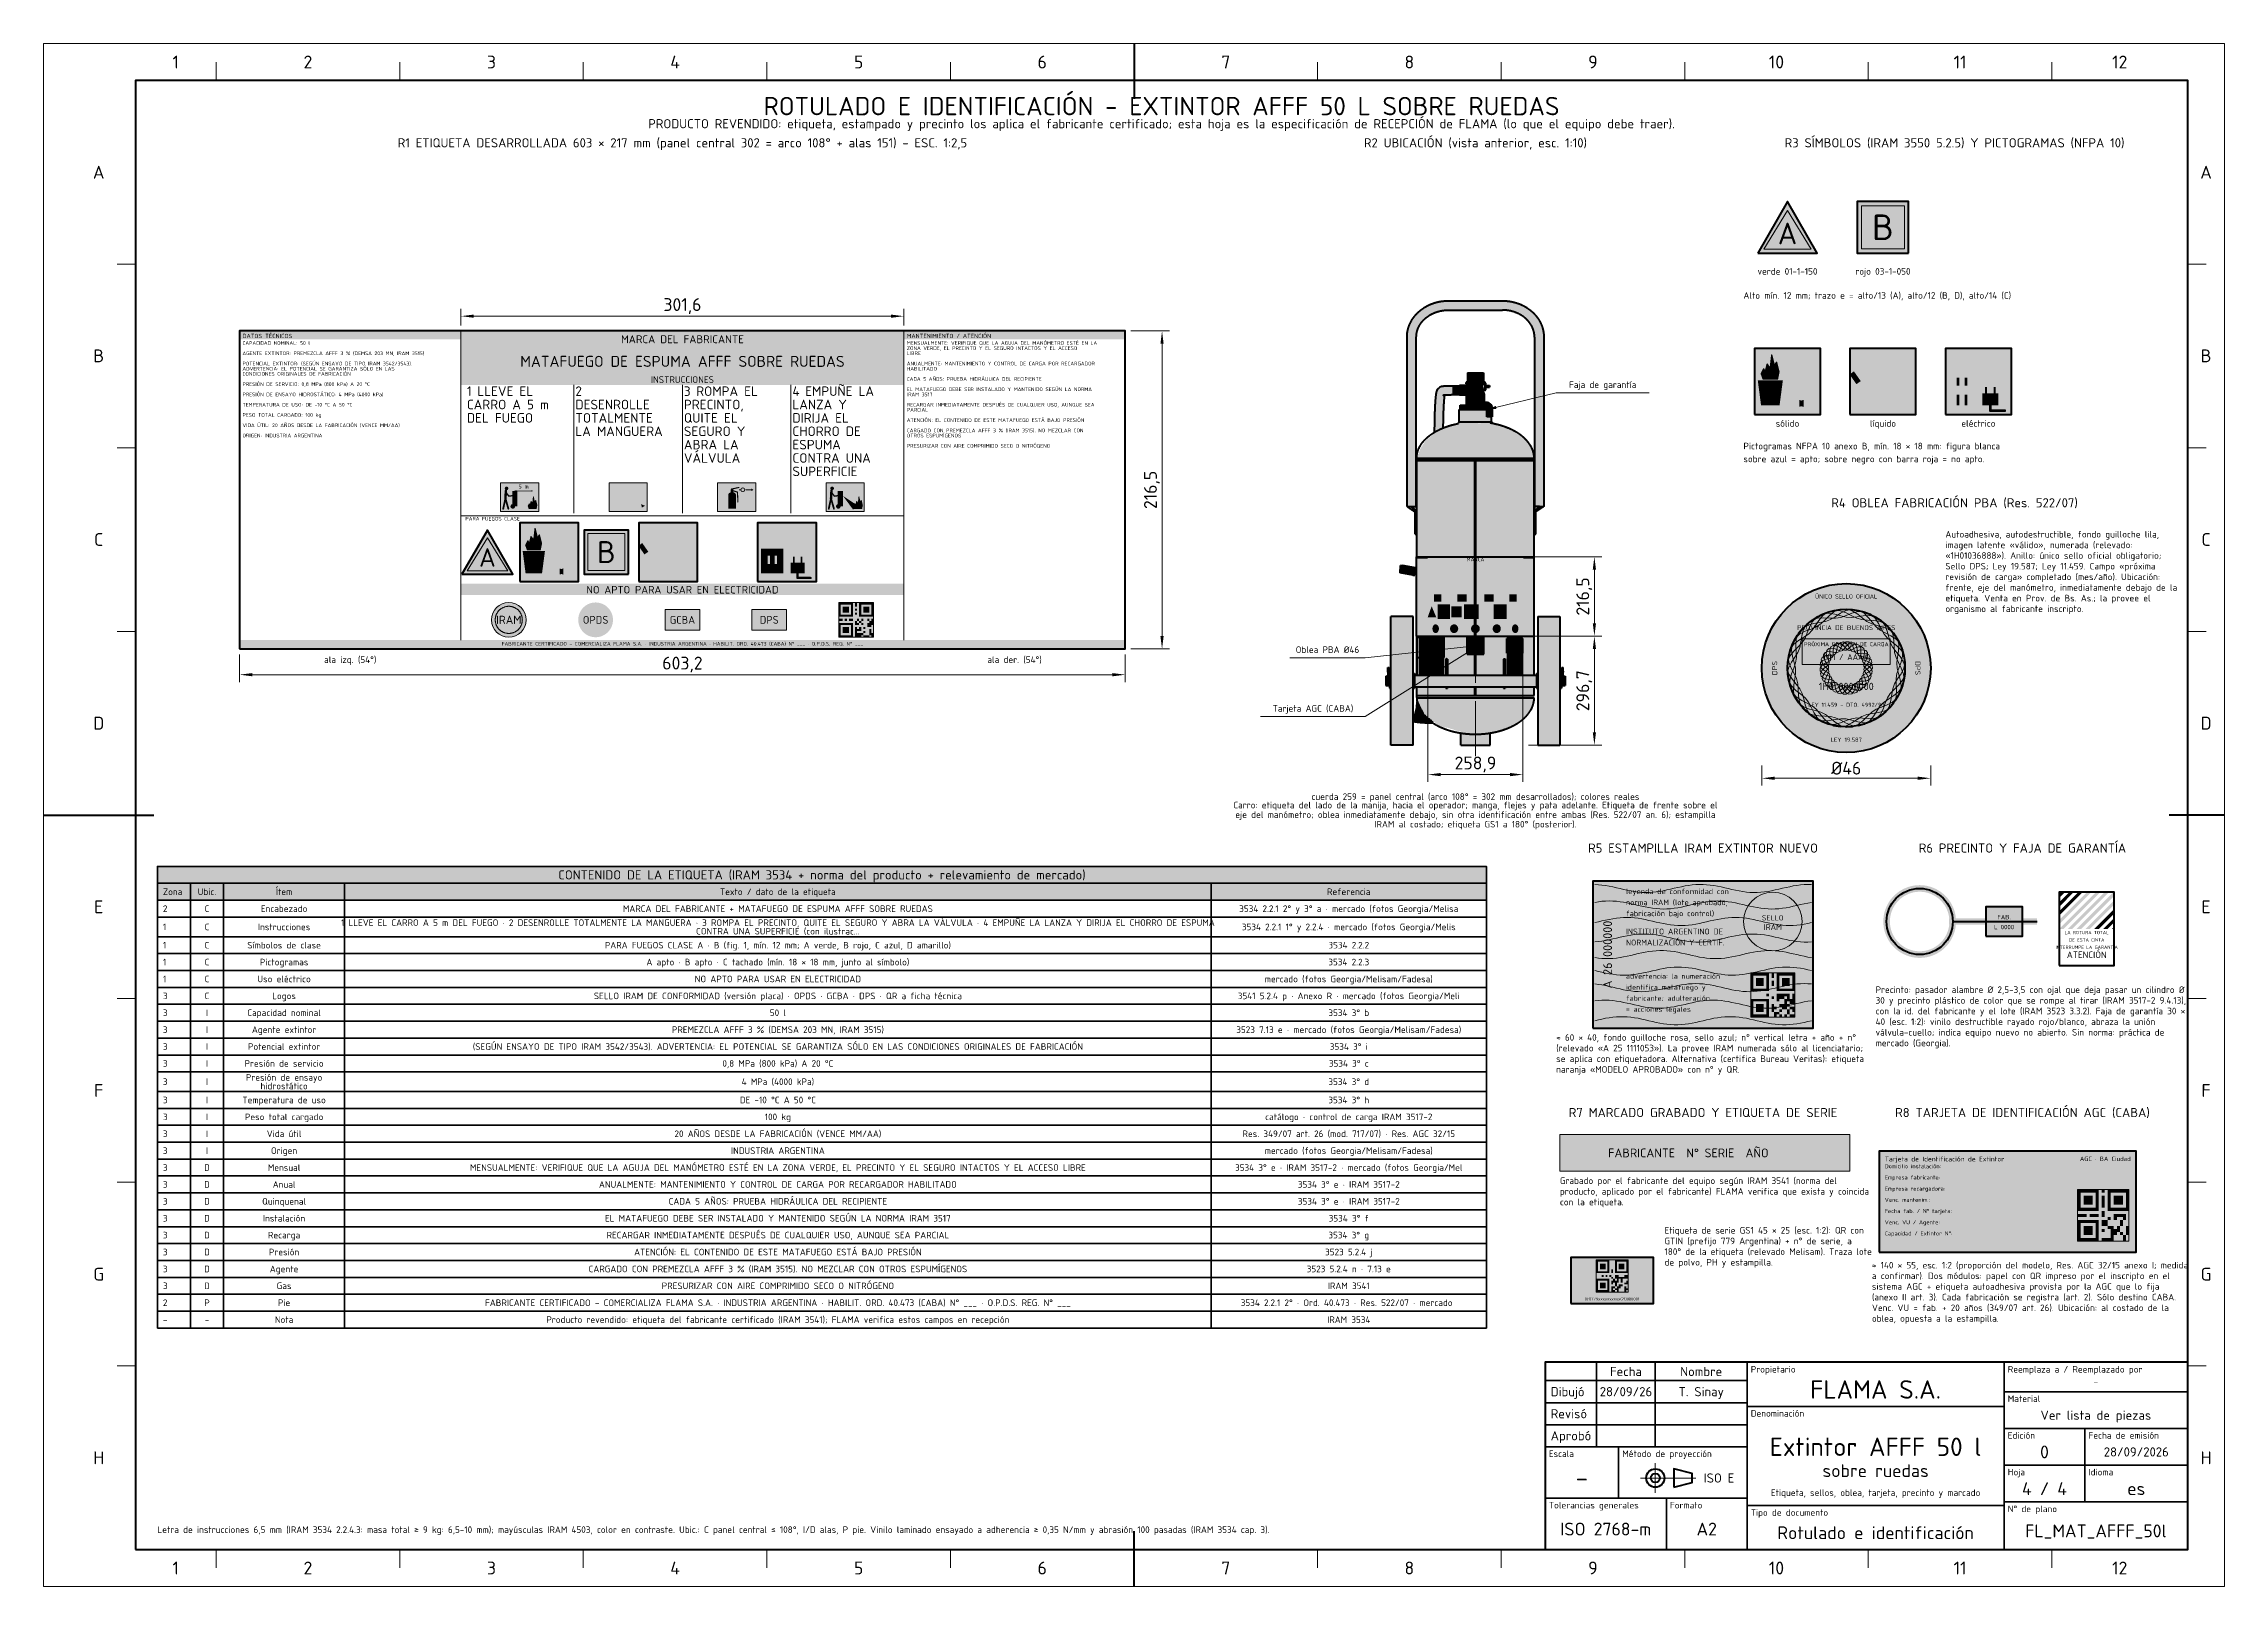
# Model space of a CAD drawing. Header units: millimetres. Extents: x 0 to 2382, y 0 to 420.
# Drawn here: x 1788 to 2382, y 0 to 420 of the extents above; entities that cross this region are included whole.
import ezdxf
from ezdxf.enums import TextEntityAlignment as Align

# ---------------------------------------------------------------- set-up
doc = ezdxf.new("R2010")
doc.units = ezdxf.units.MM
doc.linetypes.add('IRAM-F-TRAZO-PUNTO', pattern=[20, 15, -2, 1, -2])
for name, color, linetype, lineweight in [('01-VISIBLE', 7, 'CONTINUOUS', 70), ('03-EJE', 1, 'IRAM-F-TRAZO-PUNTO', 18), ('04-COTA', 3, 'CONTINUOUS', 18), ('06-TEXTO', 7, 'CONTINUOUS', 25), ('07-RECUADRO', 7, 'CONTINUOUS', 70), ('08-FINA', 5, 'CONTINUOUS', 18), ('10-ROTULO', 7, 'CONTINUOUS', 35), ('11-TEXTO-ROTULO', 7, 'CONTINUOUS', 25), ('13-GRAFICA', 30, 'CONTINUOUS', 18)]:
    doc.layers.add(name, color=color, linetype=linetype, lineweight=lineweight)
doc.styles.add('ISO3098', font='isocpeur.ttf')
doc.dimstyles.new('FLAMA-IRAM', dxfattribs={"dimtxt": 3.5, "dimasz": 3.5, "dimexe": 2, "dimexo": 1.5, "dimgap": 1, "dimtad": 1, "dimdec": 1, "dimtxsty": 'ISO3098', "dimblk": 'IRAM_FLECHA', "dimblk1": 'IRAM_FLECHA', "dimblk2": 'IRAM_FLECHA', "dimcen": 2.5, "dimclrd": 256, "dimclre": 256, "dimclrt": 256, "dimazin": 3, "dimtfac": 1, "dimtmove": 0, "dimatfit": 3, "dimlwd": 18, "dimlwe": 18})

msp = doc.modelspace()

# ---------------------------------------------------------------- texts
at = {"layer": '06-TEXTO', "style": 'ISO3098'}
for s, height, p in [('1', 3.5, (1824, 415)), ('2', 3.5, (1860, 415)), ('3', 3.5, (1910, 415)), ('4', 3.5, (1960, 415)), ('5', 3.5, (2010, 415)), ('6', 3.5, (2060, 415)), ('7', 3.5, (2110, 415)), ('8', 3.5, (2160, 415)), ('9', 3.5, (2210, 415)), ('10', 3.5, (2260, 415)), ('11', 3.5, (2310, 415)), ('12', 3.5, (2353.5, 415)), ('ROTULADO E IDENTIFICACIÓN - EXTINTOR AFFF 50 L SOBRE RUEDAS', 5, (2092.5, 403)), ('PRODUCTO REVENDIDO: etiqueta, estampado y precinto los aplica el fabricante certificado; esta hoja es la especificación de RECEPCIÓN de FLAMA (lo que el equipo debe traer).', 2.5, (2092.5, 398.2)), ('R1 ETIQUETA DESARROLLADA 603 × 217 mm (panel central 302 = arco 108° + alas 151) - ESC. 1:2,5', 2.5, (1962, 393)), ('R2 UBICACIÓN (vista anterior, esc. 1:10)', 2.5, (2178, 393)), ('R3 SÍMBOLOS (IRAM 3550 5.2.5) Y PICTOGRAMAS (NFPA 10)', 2.5, (2308.5, 393)), ('A', 3.5, (1803, 385)), ('A', 3.5, (2377, 385)), ('verde 01-1-150', 1.8, (2263, 358)), ('rojo 03-1-050', 1.8, (2289, 358)), ('B', 3.5, (1803, 335)), ('B', 3.5, (2377, 335)), ('R4 OBLEA FABRICACIÓN PBA (Res. 522/07)', 2.5, (2308.5, 295)), ('C', 3.5, (1803, 285)), ('C', 3.5, (2377, 285)), ('D', 3.5, (1803, 235)), ('D', 3.5, (2377, 235)), ('cuerda 259 = panel central (arco 108° = 302 mm desarrollados); colores reales', 1.8, (2178, 215)), ('Carro: etiqueta del lado de la manija, hacia el operador; manga, flejes y pata adelante. Etiqueta de frente sobre el', 1.8, (2178, 212.7)), ('eje del manómetro; oblea inmediatamente debajo, sin otra identificación entre ambas (Res. 522/07 an. 6); estampilla', 1.8, (2178, 210.1)), ('IRAM al costado; etiqueta GS1 a 180° (posterior).', 1.8, (2178, 207.5)), ('R5 ESTAMPILLA IRAM EXTINTOR NUEVO', 2.5, (2240, 201)), ('R6 PRECINTO Y FAJA DE GARANTÍA', 2.5, (2327, 201)), ('Ítem', 1.8, (1853.5, 189.1)), ('E', 3.5, (1803, 185)), ('Ubic.', 1.8, (1832.5, 189.1)), ('C', 1.8, (1832.5, 184.5)), ('Encabezado', 1.8, (1853.5, 184.5)), ('MARCA DEL FABRICANTE + MATAFUEGO DE ESPUMA AFFF SOBRE RUEDAS', 1.8, (1988, 184.5)), ('Texto / dato de la etiqueta', 1.8, (1988, 189.1)), ('3534 2.2.1 2° y 3° a · mercado (fotos Georgia/Melisa', 1.8, (2143.5, 184.5)), ('Referencia', 1.8, (2143.5, 189.1)), ('E', 3.5, (2377, 185)), ('C', 1.8, (1832.5, 179.53)), ('Instrucciones', 1.8, (1853.5, 179.53)), ('1 LLEVE EL CARRO A 5 m DEL FUEGO · 2 DESENROLLE TOTALMENTE LA MANGUERA · 3 ROMPA EL PRECINTO, QUITE EL SEGURO Y ABRA LA VÁLVULA · 4 EMPUÑE LA LANZA Y DIRIJA EL CHORRO DE ESPUMA', 1.8, (1988, 180.7)), ('CONTRA UNA SUPERFICIE (con ilustrac...', 1.8, (1988, 178.36)), ('3534 2.2.1 1° y 2.2.4 · mercado (fotos Georgia/Melis', 1.8, (2143.5, 179.53)), ('C', 1.8, (1832.5, 174.56)), ('Símbolos de clase', 1.8, (1853.5, 174.56)), ('PARA FUEGOS CLASE A · B (fig. 1, mín. 12 mm; A verde, B rojo, C azul, D amarillo)', 1.8, (1988, 174.56)), ('3534 2.2.2', 1.8, (2143.5, 174.56)), ('C', 1.8, (1832.5, 169.96)), ('Pictogramas', 1.8, (1853.5, 169.96)), ('A apto · B apto · C tachado (mín. 18 × 18 mm, junto al símbolo)', 1.8, (1988, 169.96)), ('mercado (fotos Georgia/Melisam/Fadesa)', 1.8, (2143.5, 165.36)), ('3534 2.2.3', 1.8, (2143.5, 169.96)), ('C', 1.8, (1832.5, 165.36)), ('C', 1.8, (1832.5, 160.76)), ('Uso eléctrico', 1.8, (1853.5, 165.36)), ('Logos', 1.8, (1853.5, 160.76)), ('SELLO IRAM DE CONFORMIDAD (versión placa) · OPDS · GCBA · DPS · QR a ficha técnica', 1.8, (1988, 160.76)), ('NO APTO PARA USAR EN ELECTRICIDAD', 1.8, (1988, 165.36)), ('3541 5.2.4 p · Anexo R · mercado (fotos Georgia/Meli', 1.8, (2143.5, 160.76)), ('I', 1.8, (1832.5, 156.16)), ('Capacidad nominal', 1.8, (1853.5, 156.16)), ('50 l', 1.8, (1988, 156.16)), ('3534 3° b', 1.8, (2143.5, 156.16)), ('I', 1.8, (1832.5, 151.56)), ('Agente extintor', 1.8, (1853.5, 151.56)), ('PREMEZCLA AFFF 3 % (DEMSA 203 MN, IRAM 3515)', 1.8, (1988, 151.56)), ('3523 7.13 e · mercado (fotos Georgia/Melisam/Fadesa)', 1.8, (2143.5, 151.56)), ('I', 1.8, (1832.5, 146.96)), ('I', 1.8, (1832.5, 142.36)), ('Presión de servicio', 1.8, (1853.5, 142.36)), ('Potencial extintor', 1.8, (1853.5, 146.96)), ('(SEGÚN ENSAYO DE TIPO IRAM 3542/3543). ADVERTENCIA: EL POTENCIAL SE GARANTIZA SÓLO EN LAS CONDICIONES ORIGINALES DE FABRICACIÓN', 1.8, (1988, 146.96)), ('0,8 MPa (800 kPa) A 20 °C', 1.8, (1988, 142.36)), ('3534 3° c', 1.8, (2143.5, 142.36)), ('3534 3° i', 1.8, (2143.5, 146.96)), ('F', 3.5, (1803, 135)), ('I', 1.8, (1832.5, 137.39)), ('Presión de ensayo', 1.8, (1853.5, 138.56)), ('hidrostático', 1.8, (1853.5, 136.22)), ('4 MPa (4000 kPa)', 1.8, (1988, 137.39)), ('3534 3° d', 1.8, (2143.5, 137.39)), ('F', 3.5, (2377, 135)), ('I', 1.8, (1832.5, 132.42)), ('Temperatura de uso', 1.8, (1853.5, 132.42)), ('DE -10 °C A 50 °C', 1.8, (1988, 132.42)), ('3534 3° h', 1.8, (2143.5, 132.42)), ('R8 TARJETA DE IDENTIFICACIÓN AGC (CABA)', 2.5, (2327, 129)), ('I', 1.8, (1832.5, 127.82)), ('Peso total cargado', 1.8, (1853.5, 127.82)), ('100 kg', 1.8, (1988, 127.82)), ('catálogo · control de carga IRAM 3517-2', 1.8, (2143.5, 127.82)), ('R7 MARCADO GRABADO Y ETIQUETA DE SERIE', 2.5, (2240, 129)), ('I', 1.8, (1832.5, 123.22)), ('I', 1.8, (1832.5, 118.62)), ('Vida útil', 1.8, (1853.5, 123.22)), ('Origen', 1.8, (1853.5, 118.62)), ('20 AÑOS DESDE LA FABRICACIÓN (VENCE MM/AA)', 1.8, (1988, 123.22)), ('INDUSTRIA ARGENTINA', 1.8, (1988, 118.62)), ('Res. 349/07 art. 26 (mod. 717/07) · Res. AGC 32/15', 1.8, (2143.5, 123.22)), ('mercado (fotos Georgia/Melisam/Fadesa)', 1.8, (2143.5, 118.62)), ('D', 1.8, (1832.5, 114.02)), ('Mensual', 1.8, (1853.5, 114.02)), ('MENSUALMENTE: VERIFIQUE QUE LA AGUJA DEL MANÓMETRO ESTÉ EN LA ZONA VERDE, EL PRECINTO Y EL SEGURO INTACTOS Y EL ACCESO LIBRE', 1.8, (1988, 114.02)), ('3534 3° e · IRAM 3517-2 · mercado (fotos Georgia/Mel', 1.8, (2143.5, 114.02)), ('D', 1.8, (1832.5, 109.42)), ('Anual', 1.8, (1853.5, 109.42)), ('ANUALMENTE: MANTENIMIENTO Y CONTROL DE CARGA POR RECARGADOR HABILITADO', 1.8, (1988, 109.42)), ('3534 3° e · IRAM 3517-2', 1.8, (2143.5, 109.42)), ('D', 1.8, (1832.5, 104.82)), ('D', 1.8, (1832.5, 100.22)), ('Quinquenal', 1.8, (1853.5, 104.82)), ('Instalación', 1.8, (1853.5, 100.22)), ('EL MATAFUEGO DEBE SER INSTALADO Y MANTENIDO SEGÚN LA NORMA IRAM 3517', 1.8, (1988, 100.22)), ('CADA 5 AÑOS: PRUEBA HIDRÁULICA DEL RECIPIENTE', 1.8, (1988, 104.82)), ('3534 3° e · IRAM 3517-2', 1.8, (2143.5, 104.82)), ('3534 3° f', 1.8, (2143.5, 100.22)), ('D', 1.8, (1832.5, 95.62)), ('Recarga', 1.8, (1853.5, 95.62)), ('RECARGAR INMEDIATAMENTE DESPUÉS DE CUALQUIER USO, AUNQUE SEA PARCIAL', 1.8, (1988, 95.62)), ('3534 3° g', 1.8, (2143.5, 95.62)), ('D', 1.8, (1832.5, 91.02)), ('Presión', 1.8, (1853.5, 91.02)), ('ATENCIÓN: EL CONTENIDO DE ESTE MATAFUEGO ESTÁ BAJO PRESIÓN', 1.8, (1988, 91.02)), ('3523 5.2.4 j', 1.8, (2143.5, 91.02)), ('G', 3.5, (1803, 85)), ('D', 1.8, (1832.5, 86.42)), ('Agente', 1.8, (1853.5, 86.42)), ('CARGADO CON PREMEZCLA AFFF 3 % (IRAM 3515). NO MEZCLAR CON OTROS ESPUMÍGENOS', 1.8, (1988, 86.42)), ('PRESURIZAR CON AIRE COMPRIMIDO SECO O NITRÓGENO', 1.8, (1988, 81.82)), ('3523 5.2.4 n · 7.13 e', 1.8, (2143.5, 86.42)), ('G', 3.5, (2377, 85)), ('D', 1.8, (1832.5, 81.82)), ('P', 1.8, (1832.5, 77.22)), ('Gas', 1.8, (1853.5, 81.82)), ('Pie', 1.8, (1853.5, 77.22)), ('FABRICANTE CERTIFICADO - COMERCIALIZA FLAMA S.A. · INDUSTRIA ARGENTINA · HABILIT. ORD. 40.473 (CABA) N° ___ · O.P.D.S. REG. N° ___', 1.8, (1988, 77.22)), ('3534 2.2.1 2° · Ord. 40.473 · Res. 522/07 · mercado ', 1.8, (2143.5, 77.22)), ('IRAM 3541', 1.8, (2143.5, 81.82)), ('-', 1.8, (1832.5, 72.62)), ('Nota', 1.8, (1853.5, 72.62)), ('Producto revendido: etiqueta del fabricante certificado (IRAM 3541); FLAMA verifica estos campos en recepción', 1.8, (1988, 72.62)), ('IRAM 3534', 1.8, (2143.5, 72.62)), ('H', 3.5, (1803, 35)), ('H', 3.5, (2377, 35)), ('1', 3.5, (1824, 5)), ('2', 3.5, (1860, 5)), ('3', 3.5, (1910, 5)), ('4', 3.5, (1960, 5)), ('5', 3.5, (2010, 5)), ('6', 3.5, (2060, 5)), ('7', 3.5, (2110, 5)), ('8', 3.5, (2160, 5)), ('9', 3.5, (2210, 5)), ('10', 3.5, (2260, 5)), ('11', 3.5, (2310, 5)), ('12', 3.5, (2353.5, 5))]:
    msp.add_text(s, height=height, dxfattribs=at).set_placement(p, align=Align.MIDDLE_CENTER)
for s, p in [('Alto mín. 12 mm; trazo e = alto/13 (A), alto/12 (B, D), alto/14 (C)', (2251, 350)), ('Pictogramas NFPA 10 anexo B, mín. 18 × 18 mm: figura blanca', (2251, 309)), ('sobre azul = apto; sobre negro con barra roja = no apto.', (2251, 305.5)), ('Autoadhesiva, autodestructible, fondo guilloche lila,', (2306, 285)), ('«1H01036888»). Anillo: único sello oficial obligatorio;', (2306, 279.2)), ('imagen latente «válido», numerada (relevado:', (2306, 282.1)), ('Sello DPS; Ley 19.587; Ley 11.459. Campo «próxima', (2306, 276.3)), ('revisión de carga» completado (mes/año). Ubicación:', (2306, 273.4)), ('etiqueta. Venta en Prov. de Bs. As.; la provee el', (2306, 267.6)), ('frente, eje del manómetro, inmediatamente debajo de la', (2306, 270.5)), ('organismo al fabricante inscripto.', (2306, 264.7)), ('30 y precinto plástico de color que se rompe al tirar (IRAM 3517-2 9.4.13),', (2287, 158.1)), ('Precinto: pasador alambre Ø 2,5-3,5 con ojal que deja pasar un cilindro Ø', (2287, 161)), ('40 (esc. 1:2): vinilo destructible rayado rojo/blanco, abraza la unión', (2287, 152.3)), ('con la id. del fabricante y el lote (IRAM 3523 3.3.2). Faja de garantía 30 ×', (2287, 155.2)), ('≈ 60 × 40, fondo guilloche rosa, sello azul; n° vertical letra + año + n°', (2200, 148)), ('válvula-cuello; indica equipo nuevo no abierto. Sin norma: práctica de', (2287, 149.4)), ('mercado (Georgia).', (2287, 146.5)), ('se aplica con etiquetadora. Alternativa (certifica Bureau Veritas): etiqueta', (2200, 142.2)), ('(relevado «A 25 1111053»). La provee IRAM numerada sólo al licenciatario;', (2200, 145.1)), ('naranja «MODELO APROBADO» con n° y QR.', (2200, 139.3)), ('Grabado por el fabricante del equipo según IRAM 3541 (norma del', (2201, 109)), ('producto, aplicado por el fabricante) FLAMA verifica que exista y coincida', (2201, 106.1)), ('con la etiqueta.', (2201, 103.2)), ('Etiqueta de serie GS1 45 × 25 (esc. 1:2): QR con', (2229.5, 95.5)), ('GTIN (prefijo 779 Argentina) + n° de serie, a', (2229.5, 92.6)), ('180° de la etiqueta (relevado Melisam). Traza lote', (2229.5, 89.7)), ('de polvo, PH y estampilla.', (2229.5, 86.8)), ('≈ 140 × 55, esc. 1:2 (proporción del modelo, Res. AGC 32/15 anexo I; medida', (2286, 86)), ('a confirmar). Dos módulos: papel con QR impreso por el inscripto en el', (2286, 83.1)), ('sistema AGC + etiqueta autoadhesiva provista por la AGC que lo fija', (2286, 80.2)), ('(anexo II art. 3). Cada fabricación se registra (art. 2). Sólo destino CABA.', (2286, 77.3)), ('Venc. VU = fab. + 20 años (349/07 art. 26). Ubicación: al costado de la', (2286, 74.4)), ('oblea, opuesta a la estampilla.', (2286, 71.5)), ('Letra de instrucciones 6,5 mm (IRAM 3534 2.2.4.3: masa total ≥ 9 kg: 6,5-10 mm); mayúsculas IRAM 4503, color en contraste. Ubic.: C panel central ≤ 108°, I/D alas, P pie. Vinilo laminado ensayado a adherencia ≥ 0,35 N/mm y abrasión 100 pasadas (IRAM 3534 cap. 3).', (1819, 14))]:
    msp.add_text(s, height=1.8, dxfattribs=at).set_placement(p, align=Align.BOTTOM_LEFT)
for s, p in [('Faja de garantía', (2212.672, 325.704)), ('Oblea PBA Ø46', (2137.704, 253.575)), ('Tarjeta AGC (CABA)', (2133.744, 237.579))]:
    msp.add_text(s, height=1.8, dxfattribs=at).set_placement(p, align=Align.BOTTOM_CENTER)
for s, p in [('sólido', (2263, 317.5)), ('líquido', (2289, 317.5)), ('eléctrico', (2315, 317.5))]:
    msp.add_text(s, height=1.8, dxfattribs=at).set_placement(p, align=Align.TOP_CENTER)
at = {"layer": '06-TEXTO', "true_color": 0x191919, "style": 'ISO3098'}
msp.add_text('CONTENIDO DE LA ETIQUETA (IRAM 3534 + norma del producto + relevamiento de mercado)', height=2.5, dxfattribs=at).set_placement((2000, 193.7), align=Align.MIDDLE_CENTER)
at = {"layer": '06-TEXTO', "style": 'ISO3098'}
for s, p in [('Zona', (1820.5, 189.1)), ('2', (1820.5, 184.5)), ('1', (1820.5, 179.53)), ('1', (1820.5, 174.56)), ('1', (1820.5, 169.96)), ('1', (1820.5, 165.36)), ('3', (1820.5, 160.76)), ('3', (1820.5, 156.16)), ('3', (1820.5, 151.56)), ('3', (1820.5, 146.96)), ('3', (1820.5, 142.36)), ('3', (1820.5, 137.39)), ('3', (1820.5, 132.42)), ('3', (1820.5, 127.82)), ('3', (1820.5, 123.22)), ('3', (1820.5, 118.62)), ('3', (1820.5, 114.02)), ('3', (1820.5, 109.42)), ('3', (1820.5, 104.82)), ('3', (1820.5, 100.22)), ('3', (1820.5, 95.62)), ('3', (1820.5, 91.02)), ('3', (1820.5, 86.42)), ('3', (1820.5, 81.82)), ('2', (1820.5, 77.22)), ('-', (1820.5, 72.62))]:
    msp.add_text(s, height=1.8, dxfattribs=at).set_placement(p, align=Align.MIDDLE_LEFT)
at = {"layer": '08-FINA', "style": 'ISO3098'}
for s, p in [('ala izq. (54°)', (1871.522, 253.199)), ('ala der. (54°)', (2052.478, 253.199))]:
    msp.add_text(s, height=1.8, dxfattribs=at).set_placement(p, align=Align.TOP_CENTER)
at = {"layer": '11-TEXTO-ROTULO', "style": 'ISO3098'}
for s, height, p in [('Fecha', 2.5, (2219, 58.5)), ('Nombre', 2.5, (2239.5, 58.5)), ('28/09/26', 2.5, (2219, 53)), ('T. Sinay', 2.5, (2239.5, 53)), ('FLAMA S.A.', 5, (2287, 53.6)), ('-', 1.8, (2347, 55.6)), ('Ver lista de piezas', 2.5, (2347, 46.6)), ('Extintor AFFF 50 l', 5, (2287, 38)), ('0', 3.5, (2333, 36.6)), ('28/09/2026', 2.5, (2358, 36.6)), ('sobre ruedas', 3.5, (2287, 31.5)), ('-', 5, (2207, 29.6)), ('Etiqueta, sellos, oblea, tarjeta, precinto y marcado', 1.8, (2287, 25.5)), ('4 / 4', 3.5, (2333, 26.6)), ('es', 3.5, (2358, 26.6)), ('ISO 2768-m', 3.5, (2213.5, 15.6)), ('A2', 3.5, (2241, 15.6)), ('Rotulado e identificación', 3.5, (2287, 14.6)), ('FL_MAT_AFFF_50l', 3.5, (2347, 15.1))]:
    msp.add_text(s, height=height, dxfattribs=at).set_placement(p, align=Align.MIDDLE_CENTER)
for s, p in [('Propietario', (2253, 60)), ('Reemplaza a / Reemplazado por', (2323, 60)), ('Denominación', (2253, 48)), ('Material', (2323, 52)), ('Edición', (2323, 42)), ('Fecha de emisión', (2345, 42)), ('Escala', (2198, 37)), ('Método de proyección', (2218, 37)), ('Hoja', (2323, 32)), ('Idioma', (2345, 32)), ('Tolerancias generales', (2198, 23)), ('Formato', (2231, 23)), ('Tipo de documento', (2253, 21)), ('N° de plano', (2323, 22))]:
    msp.add_text(s, height=1.8, dxfattribs=at).set_placement(p, align=Align.TOP_LEFT)
for s, p in [('Dibujó', (2198.5, 53)), ('Revisó', (2198.5, 47)), ('Aprobó', (2198.5, 41))]:
    msp.add_text(s, height=2.5, dxfattribs=at).set_placement(p, align=Align.MIDDLE_LEFT)
msp.add_text('ISO E', height=2.5, dxfattribs=at).set_placement((2248.5, 29.5), align=Align.MIDDLE_RIGHT)
at = {"layer": '13-GRAFICA', "true_color": 0xffffff, "style": 'ISO3098'}
for s, height, p in [('A', 5.88, (2263, 368.32)), ('B', 7, (2289, 370)), ('A', 5.04, (1908.881, 280.129)), ('B', 6, (1941.281, 281.569)), ('ÚNICO SELLO OFICIAL', 1.15, (2279, 269.5)), ('IRAM', 2.2702, (1914.705, 263.128)), ('OPDS', 2.081, (1938.353, 263.128)), ('DPS', 2.081, (1985.647, 263.128)), ('LEY 19.587', 1.15, (2279, 230.5)), ('SELLO', 1.4, (2259, 182)), ('IRAM', 1.6, (2259, 179.5))]:
    msp.add_text(s, height=height, dxfattribs=at).set_placement(p, align=Align.MIDDLE_CENTER)
at = {"layer": '13-GRAFICA', "true_color": 0x191919, "style": 'ISO3098'}
for s, height, p in [('CAPACIDAD NOMINAL: 50 l', 1, (1842.163, 339.001)), ('DATOS TÉCNICOS', 1.15, (1842.163, 341.001)), ('MENSUALMENTE: VERIFIQUE QUE LA AGUJA DEL MANÓMETRO ESTÉ EN LA', 1, (2023.119, 339.001)), ('MANTENIMIENTO / ATENCIÓN', 1.15, (2023.119, 341.001)), ('AGENTE EXTINTOR: PREMEZCLA AFFF 3 % (DEMSA 203 MN, IRAM 3515)', 1, (1842.163, 336.201)), ('POTENCIAL EXTINTOR: (SEGÚN ENSAYO DE TIPO IRAM 3542/3543).', 1, (1842.163, 333.401)), ('ZONA VERDE, EL PRECINTO Y EL SEGURO INTACTOS Y EL ACCESO', 1, (2023.119, 337.601)), ('ANUALMENTE: MANTENIMIENTO Y CONTROL DE CARGA POR RECARGADOR', 1, (2023.119, 333.401)), ('LIBRE', 1, (2023.119, 336.201)), ('ADVERTENCIA: EL POTENCIAL SE GARANTIZA SÓLO EN LAS', 1, (1842.163, 332.001)), ('CONDICIONES ORIGINALES DE FABRICACIÓN', 1, (1842.163, 330.601)), ('PRESIÓN DE SERVICIO: 0,8 MPa (800 kPa) A 20 °C', 1, (1842.163, 327.801)), ('EMPUÑE LA', 2.6, (1995.435, 326.689)), ('HABILITADO', 1, (2023.119, 332.001)), ('CADA 5 AÑOS: PRUEBA HIDRÁULICA DEL RECIPIENTE', 1, (2023.119, 329.201)), ('EL MATAFUEGO DEBE SER INSTALADO Y MANTENIDO SEGÚN LA NORMA', 1, (2023.119, 326.401)), ('TEMPERATURA DE USO: DE -10 °C A 50 °C', 1, (1842.163, 322.201)), ('PRESIÓN DE ENSAYO HIDROSTÁTICO: 4 MPa (4000 kPa)', 1, (1842.163, 325.001)), ('CARRO A 5\xa0m', 2.6, (1903.281, 323.049)), ('LLEVE EL', 2.6, (1906.129, 326.689)), ('DESENROLLE', 2.6, (1932.841, 323.049)), ('PRECINTO,', 2.6, (1962.4, 323.049)), ('ROMPA EL', 2.6, (1965.756, 326.689)), ('LANZA Y', 2.6, (1991.959, 323.049)), ('IRAM 3517', 1, (2023.119, 325.001)), ('RECARGAR INMEDIATAMENTE DESPUÉS DE CUALQUIER USO, AUNQUE SEA', 1, (2023.119, 322.201)), ('PARCIAL', 1, (2023.119, 320.801)), ('VIDA ÚTIL: 20 AÑOS DESDE LA FABRICACIÓN (VENCE MM/AA)', 1, (1842.163, 316.601)), ('PESO TOTAL CARGADO: 100 kg', 1, (1842.163, 319.401)), ('DEL FUEGO', 2.6, (1903.281, 319.409)), ('TOTALMENTE', 2.6, (1932.841, 319.409)), ('LA MANGUERA', 2.6, (1932.841, 315.769)), ('SEGURO Y', 2.6, (1962.4, 315.769)), ('QUITE EL', 2.6, (1962.4, 319.409)), ('DIRIJA EL', 2.6, (1991.959, 319.409)), ('CHORRO DE', 2.6, (1991.959, 315.769)), ('ATENCIÓN: EL CONTENIDO DE ESTE MATAFUEGO ESTÁ BAJO PRESIÓN', 1, (2023.119, 318.001)), ('CARGADO CON PREMEZCLA AFFF 3 % (IRAM 3515). NO MEZCLAR CON', 1, (2023.119, 315.201)), ('ORIGEN: INDUSTRIA ARGENTINA', 1, (1842.163, 313.801)), ('ABRA LA', 2.6, (1962.4, 312.129)), ('VÁLVULA', 2.6, (1962.4, 308.489)), ('ESPUMA', 2.6, (1991.959, 312.129)), ('OTROS ESPUMÍGENOS', 1, (2023.119, 313.801)), ('PRESURIZAR CON AIRE COMPRIMIDO SECO O NITRÓGENO', 1, (2023.119, 311.001)), ('SUPERFICIE', 2.6, (1991.959, 304.849)), ('CONTRA UNA', 2.6, (1991.959, 308.489)), ('PARA FUEGOS CLASE', 1, (1902.881, 291.169))]:
    msp.add_text(s, height=height, dxfattribs=at).set_placement(p, align=Align.TOP_LEFT)
for s, height, p in [('MARCA DEL FABRICANTE', 2.16, (1962, 340.601)), ('MATAFUEGO DE ESPUMA AFFF SOBRE RUEDAS', 3, (1962, 335.001)), ('MARCA', 1, (2178, 280.094)), ('FABRICANTE CERTIFICADO - COMERCIALIZA FLAMA S.A. · INDUSTRIA ARGENTINA · HABILIT. ORD. 40.473 (CABA) N° ___ · O.P.D.S. REG. N° ___', 1, (1962, 257.119))]:
    msp.add_text(s, height=height, dxfattribs=at).set_placement(p, align=Align.TOP_CENTER)
for s, height, p in [('INSTRUCCIONES', 1.82, (1962, 328.545)), ('GCBA', 2.081, (1962, 263.128)), ('LA ROTURA TOTAL', 0.9, (2344.5, 178)), ('INTERRUMPE LA GARANTÍA', 0.9, (2344.5, 174)), ('DE ESTA CINTA', 0.9, (2344.5, 176))]:
    msp.add_text(s, height=height, dxfattribs=at).set_placement(p, align=Align.MIDDLE_CENTER)
at = {"layer": '13-GRAFICA', "true_color": 0xc81e2d, "style": 'ISO3098'}
for s, p in [('1', (1903.281, 326.689)), ('2', (1932.841, 326.689)), ('3', (1962.4, 326.689)), ('4', (1991.959, 326.689))]:
    msp.add_text(s, height=2.6, dxfattribs=at).set_placement(p, align=Align.TOP_LEFT)
at = {"layer": '13-GRAFICA', "style": 'ISO3098'}
for s, height, p in [('5 m', 1.092, (1918.727, 298.537)), ('(01)779xxxxxxxxxx(21)000001', 0.8, (2215.25, 77.6))]:
    msp.add_text(s, height=height, dxfattribs=at).set_placement(p, align=Align.BOTTOM_CENTER)
at = {"layer": '13-GRAFICA', "true_color": 0xffffff, "style": 'ISO3098'}
msp.add_text('NO APTO PARA USAR EN ELECTRICIDAD', height=2.08, dxfattribs=at).set_placement((1962, 272.369), align=Align.TOP_CENTER)
at = {"layer": '13-GRAFICA', "style": 'ISO3098'}
for s, height, p in [('PROVINCIA DE BUENOS AIRES', 1.3, (2279, 261)), ('PRÓXIMA REVISIÓN DE CARGA', 1.1, (2279, 256.5)), ('MM / AAAA', 1.6, (2279, 253)), ('LEY 11.459 - DTO. 4992/90', 1.1, (2279, 240)), ('L 0000', 1.2, (2322, 179.5)), ('FAB.', 1.2, (2322, 182.2))]:
    msp.add_text(s, height=height, dxfattribs=at).set_placement(p, align=Align.MIDDLE_CENTER)
at = {"layer": '13-GRAFICA', "true_color": 0xffffff, "style": 'ISO3098'}
for rotation, p in [(90, (2259.5, 250)), (-90, (2298.5, 250))]:
    msp.add_text('DPS', height=1.4, rotation=rotation, dxfattribs=at).set_placement(p, align=Align.MIDDLE_CENTER)
at = {"layer": '13-GRAFICA', "true_color": 0xc81e2d, "style": 'ISO3098'}
msp.add_text('1H0 0000000', height=2, dxfattribs=at).set_placement((2279, 245), align=Align.MIDDLE_CENTER)
at = {"layer": '13-GRAFICA', "style": 'ISO3098'}
for s, height, p in [('norma IRAM (lote aprobado,', 1.5, (2219, 185)), ('leyenda de conformidad con', 1.5, (2219, 188)), ('fabricación bajo control)', 1.5, (2219, 182)), ('advertencia: la numeración', 1.4, (2219, 165)), ('identifica matafuego y', 1.4, (2219, 162)), ('fabricante; adulteración', 1.4, (2219, 159)), ('= acciones legales', 1.4, (2219, 156)), ('Domicilio instalación:', 1.1, (2289.5, 113.5)), ('Empresa fabricante:', 1.1, (2289.5, 110.45)), ('Empresa recargadora:', 1.1, (2289.5, 107.4)), ('Venc. mantenim.:', 1.1, (2289.5, 104.35)), ('Fecha fab. / N° tarjeta:', 1.1, (2289.5, 101.3)), ('Venc. VU / Agente:', 1.1, (2289.5, 98.25)), ('Capacidad / Extintor N°:', 1.1, (2289.5, 95.2))]:
    msp.add_text(s, height=height, dxfattribs=at).set_placement(p, align=Align.BOTTOM_LEFT)
at = {"layer": '13-GRAFICA', "true_color": 0xc81e2d, "style": 'ISO3098'}
msp.add_text('A 26 000000', height=2.4, rotation=90, dxfattribs=at).set_placement((2214, 172), align=Align.MIDDLE_CENTER)
at = {"layer": '13-GRAFICA', "true_color": 0x005eaa, "style": 'ISO3098'}
for s, p in [('INSTITUTO ARGENTINO DE', (2219, 177)), ('NORMALIZACIÓN Y CERTIF.', (2219, 174))]:
    msp.add_text(s, height=1.6, dxfattribs=at).set_placement(p, align=Align.BOTTOM_LEFT)
at = {"layer": '13-GRAFICA', "true_color": 0xc81e2d, "style": 'ISO3098'}
msp.add_text('ATENCIÓN', height=1.8, dxfattribs=at).set_placement((2344.5, 170.5), align=Align.BOTTOM_CENTER)
at = {"layer": '13-GRAFICA', "true_color": 0x5a0a0f, "style": 'ISO3098'}
msp.add_text('FABRICANTE  N° SERIE  AÑO', height=2.4, dxfattribs=at).set_placement((2236, 118), align=Align.MIDDLE_CENTER)
at = {"layer": '13-GRAFICA', "style": 'ISO3098'}
msp.add_text('Tarjeta de Identificación de Extintor', height=1.3, dxfattribs=at).set_placement((2289.5, 117), align=Align.TOP_LEFT)
at = {"layer": '13-GRAFICA', "true_color": 0x191919, "style": 'ISO3098'}
msp.add_text('AGC · BA Ciudad', height=1.2, dxfattribs=at).set_placement((2356.5, 117), align=Align.TOP_RIGHT)

# ---------------------------------------------------------------- blocks, each defined once
blk = doc.blocks.new('IRAM_FLECHA')
blk.add_solid([(0, 0), (-1, 0.125), (-1, -0.125)])

# ---------------------------------------------------------------- dimensions: what is measured, and where the dimension line sits
at = {"layer": '04-COTA'}
for base, p1, p2, override in [((1901.681, 345.801), (1901.681, 341.801), (2022.319, 341.801), {"dimlfac": 2.5}), ((2165.056, 221), (2165.056, 258.675), (2190.944, 258.675), {"dimlfac": 10}), ((1841.363, 248.199), (1841.363, 255.199), (2082.637, 255.199), {"dimlfac": 2.5}), ((2256, 220), (2256, 225), (2302, 225), {"dimlfac": 1, "dimpost": '%%c<>'})]:
    msp.add_linear_dim(base=base, p1=p1, p2=p2, dimstyle='FLAMA-IRAM', override=override, dxfattribs=at).render()
for base, p1, p2, override in [((2092.637, 255.199), (2082.637, 255.199), (2082.637, 341.801), {"dimlfac": 2.5}), ((2210.4, 258.675), (2190.944, 258.675), (2190.944, 280.325), {"dimlfac": 10}), ((2210.4, 229), (2190.9443, 229), (2190.9443, 258.6746), {"dimlfac": 10})]:
    msp.add_linear_dim(base=base, p1=p1, p2=p2, angle=90, dimstyle='FLAMA-IRAM', override=override, dxfattribs=at).render()

# ---------------------------------------------------------------- hatches: boundary and pattern name
at = {"layer": '08-FINA'}
h = msp.add_hatch(color=7, dxfattribs=at)
h.dxf.hatch_style = 1
h.paths.add_polyline_path([(2181.189, 320.395), (2183.713, 320.589), (2183.527, 321.367)])
h = msp.add_hatch(color=7, dxfattribs=at)
h.dxf.hatch_style = 1
h.paths.add_polyline_path([(2178, 256.075), (2175.471, 256.199), (2175.559, 255.404)])
h = msp.add_hatch(color=7, dxfattribs=at)
h.dxf.hatch_style = 1
h.paths.add_polyline_path([(2178, 255.625), (2175.67, 254.633), (2176.096, 253.956)])
at = {"layer": '13-GRAFICA', "true_color": 0x009146}
h = msp.add_hatch(color=7, dxfattribs=at)
h.dxf.hatch_style = 1
h.paths.add_polyline_path([(2254.917, 363), (2271.083, 363), (2263, 377)])
at = {"layer": '13-GRAFICA', "true_color": 0xc81e2d}
h = msp.add_hatch(color=7, dxfattribs=at)
h.dxf.hatch_style = 1
h.paths.add_polyline_path([(2296, 363), (2296, 377), (2282, 377), (2282, 363)])
at = {"layer": '13-GRAFICA', "true_color": 0xb21820}
h = msp.add_hatch(color=7, dxfattribs=at)
h.dxf.hatch_style = 1
h.paths.add_polyline_path([(2159.4, 293.9), (2159.4, 340.8), (2159.5, 340.8), (2159.5, 341.5), (2159.6, 341.5), (2159.6, 342.3), (2159.7, 342.3), (2159.7, 342.6), (2159.8, 342.6), (2159.9, 343.1), (2160, 343.1), (2160, 343.3), (2160.1, 343.3), (2160.1, 343.6), (2160.2, 343.6), (2160.2, 343.8), (2160.3, 343.8), (2160.3, 344), (2160.4, 344), (2160.5, 344.5), (2160.6, 344.5), (2160.7, 344.8), (2161, 345), (2161, 345.2), (2161.2, 345.3), (2161.2, 345.5), (2161.5, 345.7), (2161.5, 345.9), (2161.7, 346), (2161.7, 346.2), (2161.8, 346.2), (2162.1, 346.6), (2162.3, 346.6), (2162.9, 347.3), (2163.1, 347.3), (2163.6, 347.9), (2164.2, 348.1), (2164.3, 348.3), (2164.5, 348.3), (2164.5, 348.4), (2164.7, 348.4), (2164.7, 348.5), (2165.3, 348.7), (2165.4, 348.9), (2165.6, 348.9), (2165.6, 349), (2165.8, 349), (2165.8, 349.1), (2166.2, 349.1), (2166.2, 349.2), (2166.5, 349.2), (2166.5, 349.3), (2166.8, 349.3), (2166.8, 349.4), (2167.1, 349.4), (2167.1, 349.5), (2167.5, 349.5), (2167.5, 349.6), (2167.8, 349.6), (2167.8, 349.7), (2168.1, 349.7), (2168.1, 349.8), (2169.1, 349.8), (2169.1, 349.9), (2170.1, 349.9), (2170.1, 350), (2185.9, 350), (2185.9, 349.9), (2187.9, 349.8), (2187.9, 349.7), (2188.2, 349.7), (2188.2, 349.6), (2188.5, 349.6), (2188.5, 349.5), (2188.9, 349.5), (2188.9, 349.4), (2189.2, 349.4), (2189.2, 349.3), (2189.5, 349.3), (2189.5, 349.2), (2189.8, 349.2), (2189.8, 349.1), (2190.2, 349.1), (2190.2, 349), (2190.6, 348.9), (2190.7, 348.7), (2190.9, 348.7), (2190.9, 348.6), (2191.1, 348.6), (2191.1, 348.5), (2191.7, 348.3), (2191.8, 348.1), (2192.4, 347.9), (2192.9, 347.3), (2193.1, 347.3), (2193.7, 346.6), (2193.9, 346.6), (2193.9, 346.5), (2194.3, 346.2), (2194.3, 346), (2194.5, 345.9), (2194.5, 345.7), (2194.8, 345.5), (2194.8, 345.3), (2195, 345.2), (2195, 345), (2195.1, 345), (2195.1, 344.9), (2195.3, 344.8), (2195.3, 344.6), (2195.5, 344.5), (2195.6, 344), (2195.7, 344), (2195.7, 343.8), (2195.8, 343.8), (2195.8, 343.6), (2195.9, 343.6), (2195.9, 343.3), (2196, 343.3), (2196.1, 342.8), (2196.2, 342.8), (2196.3, 342.3), (2196.4, 342.3), (2196.4, 341.5), (2196.5, 341.5), (2196.5, 340.8), (2196.6, 340.8), (2196.6, 293.9), (2196.4, 293.9), (2196.3, 293.7), (2196.1, 293.7), (2196, 293.5), (2195.8, 293.5), (2195.7, 293.3), (2195.5, 293.3), (2195.4, 293.1), (2195.2, 293.1), (2195.1, 292.9), (2194.9, 292.9), (2194.8, 292.7), (2194.6, 292.7), (2194.6, 292.6), (2194.4, 292.5), (2194.4, 286.5), (2194, 286.5), (2194, 293.1), (2194.1, 293.1), (2194.1, 340.5), (2194, 340.5), (2193.9, 341.8), (2193.8, 341.8), (2193.8, 342), (2193.7, 342), (2193.7, 342.3), (2193.6, 342.3), (2193.6, 342.5), (2193.5, 342.5), (2193.5, 342.8), (2193.4, 342.8), (2193.2, 343.4), (2193, 343.5), (2193, 343.7), (2192.9, 343.7), (2192.9, 343.8), (2192.7, 343.9), (2192.7, 344.1), (2192.4, 344.3), (2192.4, 344.5), (2192.3, 344.5), (2191.8, 345.1), (2191.6, 345.1), (2191.1, 345.7), (2190.9, 345.7), (2190.8, 345.9), (2190.6, 345.9), (2190.6, 346), (2190, 346.2), (2189.9, 346.4), (2189.7, 346.4), (2189.7, 346.5), (2189.5, 346.5), (2189.5, 346.6), (2189.3, 346.6), (2189.3, 346.7), (2189.1, 346.7), (2189.1, 346.8), (2188.7, 346.8), (2188.7, 346.9), (2188.4, 346.9), (2188.4, 347), (2188.1, 347), (2188.1, 347.1), (2187.7, 347.1), (2187.7, 347.2), (2187.4, 347.2), (2187.4, 347.3), (2185.5, 347.4), (2185.5, 347.5), (2170.5, 347.5), (2170.5, 347.4), (2168.6, 347.3), (2168.6, 347.2), (2167.9, 347.1), (2167.9, 347), (2167.6, 347), (2167.6, 346.9), (2167.3, 346.9), (2167.3, 346.8), (2166.9, 346.8), (2166.9, 346.7), (2166.7, 346.7), (2166.7, 346.6), (2166.1, 346.4), (2166, 346.2), (2165.8, 346.2), (2165.8, 346.1), (2165.2, 345.9), (2165.2, 345.8), (2164.9, 345.7), (2164.4, 345.1), (2164.2, 345.1), (2164.2, 345), (2163.6, 344.5), (2163.6, 344.3), (2163.3, 344.1), (2163.3, 343.9), (2163, 343.7), (2163, 343.5), (2162.8, 343.4), (2162.8, 343.2), (2162.7, 343.2), (2162.7, 343), (2162.6, 343), (2162.6, 342.8), (2162.5, 342.8), (2162.5, 342.5), (2162.4, 342.5), (2162.4, 342.3), (2162.3, 342.3), (2162.3, 342), (2162.2, 342), (2162.2, 341.8), (2162.1, 341.8), (2162, 340.5), (2161.9, 340.5), (2161.9, 293.1), (2162, 293.1), (2162, 286.5), (2161.6, 286.5), (2161.6, 292.5), (2161.5, 292.5), (2161.4, 292.7), (2161.2, 292.7), (2161.1, 292.9), (2160.9, 292.9), (2160.8, 293.1), (2160.6, 293.1), (2160.5, 293.3), (2160.3, 293.3), (2160.2, 293.5), (2160, 293.5), (2159.9, 293.7), (2159.7, 293.7), (2159.6, 293.9)])
at = {"layer": '13-GRAFICA', "true_color": 0xeedeaa}
h = msp.add_hatch(color=7, dxfattribs=at)
h.dxf.hatch_style = 1
h.paths.add_polyline_path([(1901.681, 339.531), (1901.681, 341.801), (1841.363, 341.801), (1841.363, 339.531)])
h = msp.add_hatch(color=7, dxfattribs=at)
h.dxf.hatch_style = 1
h.paths.add_polyline_path([(2022.319, 330.001), (2022.319, 341.801), (1901.681, 341.801), (1901.681, 330.001)])
h = msp.add_hatch(color=7, dxfattribs=at)
h.dxf.hatch_style = 1
h.paths.add_polyline_path([(2082.637, 339.531), (2082.637, 341.801), (2022.319, 341.801), (2022.319, 339.531)])
at = {"layer": '13-GRAFICA', "true_color": 0x005eaa}
h = msp.add_hatch(color=7, dxfattribs=at)
h.dxf.hatch_style = 1
h.paths.add_polyline_path([(2272, 319), (2272, 337), (2254, 337), (2254, 319)])
at = {"layer": '13-GRAFICA', "true_color": 0xffffff}
h = msp.add_hatch(color=7, dxfattribs=at)
h.dxf.hatch_style = 1
h.paths.add_polyline_path([(2256.337, 328.53), (2256.318, 328.535), (2256.299, 328.542), (2256.281, 328.55), (2256.264, 328.561), (2256.249, 328.573), (2256.235, 328.587), (2256.222, 328.602), (2256.211, 328.618), (2256.201, 328.635), (2256.193, 328.654), (2255.675, 330.079), (2255.669, 330.098), (2255.665, 330.117), (2255.663, 330.137), (2255.664, 330.157), (2255.666, 330.176), (2255.67, 330.196), (2255.676, 330.214), (2255.684, 330.233), (2256.332, 331.529), (2256.341, 331.545), (2256.352, 331.561), (2256.364, 331.575), (2256.378, 331.588), (2256.393, 331.6), (2256.409, 331.61), (2256.426, 331.619), (2256.443, 331.626), (2256.462, 331.631), (2256.48, 331.634), (2256.499, 331.636), (2256.518, 331.636), (2256.537, 331.633), (2256.556, 331.629), (2256.574, 331.624), (2256.591, 331.616), (2256.608, 331.607), (2256.624, 331.596), (2256.638, 331.584), (2256.651, 331.57), (2256.663, 331.555), (2256.674, 331.54), (2256.886, 331.175), (2257.289, 332.785), (2257.295, 332.803), (2257.302, 332.821), (2257.311, 332.838), (2257.322, 332.854), (2257.334, 332.868), (2257.347, 332.882), (2257.362, 332.894), (2257.378, 332.905), (2257.395, 332.914), (2257.413, 332.921), (2257.431, 332.926), (2257.45, 332.93), (2257.469, 332.932), (2257.489, 332.932), (2257.508, 332.93), (2257.526, 332.926), (2257.545, 332.92), (2257.562, 332.913), (2257.579, 332.903), (2257.595, 332.892), (2257.61, 332.88), (2257.623, 332.866), (2257.635, 332.851), (2258.181, 332.096), (2258.516, 335.221), (2258.519, 335.24), (2258.523, 335.259), (2258.53, 335.277), (2258.539, 335.294), (2258.549, 335.311), (2258.561, 335.326), (2258.574, 335.34), (2258.589, 335.353), (2258.605, 335.364), (2258.621, 335.374), (2258.639, 335.382), (2258.658, 335.388), (2258.677, 335.392), (2258.696, 335.394), (2258.715, 335.394), (2258.735, 335.393), (2258.754, 335.389), (2258.772, 335.384), (2258.79, 335.376), (2258.807, 335.367), (2258.824, 335.357), (2258.839, 335.345), (2258.853, 335.331), (2258.865, 335.316), (2258.876, 335.3), (2258.885, 335.283), (2258.892, 335.265), (2258.898, 335.246), (2259.498, 332.789), (2259.838, 333.356), (2259.849, 333.372), (2259.861, 333.387), (2259.874, 333.4), (2259.889, 333.412), (2259.905, 333.423), (2259.922, 333.432), (2259.939, 333.439), (2259.958, 333.445), (2259.976, 333.448), (2259.995, 333.45), (2260.014, 333.45), (2260.033, 333.448), (2260.052, 333.445), (2260.07, 333.439), (2260.088, 333.432), (2260.105, 333.423), (2260.121, 333.412), (2260.135, 333.4), (2260.149, 333.386), (2260.161, 333.372), (2260.172, 333.356), (2260.181, 333.339), (2260.188, 333.321), (2260.193, 333.303), (2260.841, 330.711), (2260.845, 330.694), (2260.847, 330.677), (2260.847, 330.66), (2260.846, 330.643), (2260.843, 330.626), (2260.455, 328.682), (2260.45, 328.663), (2260.444, 328.645), (2260.435, 328.628), (2260.426, 328.612), (2260.414, 328.597), (2260.401, 328.582), (2260.387, 328.57), (2260.372, 328.558), (2260.356, 328.549), (2260.338, 328.54), (2260.32, 328.534), (2260.302, 328.529), (2260.283, 328.527), (2260.264, 328.526), (2256.376, 328.526), (2256.356, 328.527)])
h = msp.add_hatch(color=7, dxfattribs=at)
h.dxf.hatch_style = 1
h.paths.add_polyline_path([(2266.556, 328.759), (2267.095, 333.793), (2267.1, 333.824), (2267.108, 333.854), (2267.119, 333.884), (2267.132, 333.912), (2267.149, 333.938), (2267.168, 333.963), (2267.189, 333.986), (2267.213, 334.006), (2267.239, 334.024), (2267.266, 334.04), (2267.294, 334.052), (2267.324, 334.062), (2267.355, 334.069), (2267.364, 334.07), (2267.364, 323.007), (2266.196, 323.007), (2266.196, 329.257)])
h = msp.add_hatch(color=7, dxfattribs=at)
h.dxf.hatch_style = 1
h.paths.add_polyline_path([(2267.386, 334.073), (2267.417, 334.073), (2267.448, 334.07), (2267.479, 334.065), (2267.509, 334.056), (2267.538, 334.044), (2267.565, 334.03), (2267.591, 334.013), (2267.616, 333.993), (2267.638, 333.971), (2267.658, 333.947), (2267.675, 333.921), (2267.69, 333.893), (2267.702, 333.864), (2267.711, 333.834), (2268.678, 329.876), (2269.226, 330.789), (2269.243, 330.815), (2269.262, 330.838), (2269.284, 330.86), (2269.308, 330.88), (2269.334, 330.897), (2269.361, 330.911), (2269.389, 330.923), (2269.418, 330.932), (2269.449, 330.938), (2269.479, 330.941), (2269.51, 330.941), (2269.54, 330.938), (2269.571, 330.932), (2269.6, 330.923), (2269.628, 330.911), (2269.656, 330.897), (2269.681, 330.879), (2269.705, 330.86), (2269.727, 330.838), (2269.746, 330.814), (2269.763, 330.789), (2269.778, 330.762), (2269.789, 330.733), (2269.798, 330.704), (2270.842, 326.528), (2270.848, 326.501), (2270.851, 326.473), (2270.852, 326.446), (2270.85, 326.418), (2270.846, 326.391), (2270.275, 323.537), (2270.597, 322.543), (2269.11, 322.06), (2270.597, 321.577), (2270.153, 320.207), (2267.364, 321.113), (2267.364, 323.007), (2267.364, 334.07)])
at = {"layer": '13-GRAFICA', "true_color": 0x005eaa}
h = msp.add_hatch(color=7, dxfattribs=at)
h.dxf.hatch_style = 1
h.paths.add_polyline_path([(2298, 319), (2298, 337), (2280, 337), (2280, 319)])
at = {"layer": '13-GRAFICA', "true_color": 0xffffff}
h = msp.add_hatch(color=7, dxfattribs=at)
h.dxf.hatch_style = 1
h.paths.add_polyline_path([(2296.564, 320.996), (2296.131, 320.84), (2295.549, 320.704), (2294.84, 320.592), (2294.031, 320.509), (2293.153, 320.457), (2292.24, 320.44), (2291.327, 320.457), (2290.449, 320.509), (2289.64, 320.592), (2288.931, 320.704), (2288.349, 320.84), (2287.916, 320.996), (2287.65, 321.164), (2287.56, 321.34), (2287.65, 321.516), (2287.916, 321.684), (2288.316, 321.828), (2287.56, 323.906), (2287.56, 321.52), (2281.44, 321.52), (2281.44, 326.56), (2284.68, 329.44), (2287.56, 329.44), (2287.56, 324.959), (2288.595, 327.029), (2288.612, 327.059), (2288.632, 327.088), (2288.654, 327.114), (2288.68, 327.138), (2288.707, 327.16), (2288.736, 327.179), (2288.767, 327.195), (2288.8, 327.207), (2288.833, 327.217), (2288.867, 327.223), (2288.902, 327.226), (2288.937, 327.225), (2288.972, 327.221), (2289.006, 327.214), (2289.039, 327.203), (2289.071, 327.19), (2289.101, 327.173), (2289.13, 327.153), (2289.156, 327.13), (2289.181, 327.106), (2289.202, 327.078), (2289.221, 327.049), (2289.612, 326.38), (2290.35, 329.332), (2290.36, 329.366), (2290.374, 329.398), (2290.39, 329.429), (2290.41, 329.458), (2290.432, 329.486), (2290.457, 329.51), (2290.484, 329.533), (2290.514, 329.552), (2290.545, 329.568), (2290.577, 329.582), (2290.611, 329.592), (2290.646, 329.598), (2290.681, 329.602), (2290.716, 329.601), (2290.751, 329.598), (2290.785, 329.591), (2290.819, 329.58), (2290.851, 329.566), (2290.882, 329.549), (2290.911, 329.53), (2290.938, 329.507), (2290.963, 329.482), (2290.985, 329.454), (2291.985, 328.069), (2292.598, 333.798), (2292.604, 333.833), (2292.613, 333.867), (2292.625, 333.901), (2292.641, 333.933), (2292.66, 333.963), (2292.682, 333.991), (2292.706, 334.017), (2292.733, 334.04), (2292.762, 334.061), (2292.793, 334.078), (2292.825, 334.093), (2292.859, 334.104), (2292.894, 334.111), (2292.929, 334.116), (2292.965, 334.116), (2293, 334.113), (2293.035, 334.107), (2293.069, 334.097), (2293.102, 334.084), (2293.134, 334.067), (2293.163, 334.048), (2293.191, 334.025), (2293.216, 334), (2293.239, 333.973), (2293.259, 333.943), (2293.275, 333.912), (2293.289, 333.879), (2293.299, 333.845), (2294.4, 329.341), (2295.023, 330.379), (2295.043, 330.408), (2295.065, 330.435), (2295.09, 330.46), (2295.117, 330.482), (2295.146, 330.502), (2295.177, 330.518), (2295.209, 330.532), (2295.242, 330.542), (2295.277, 330.549), (2295.311, 330.552), (2295.346, 330.552), (2295.381, 330.549), (2295.416, 330.542), (2295.449, 330.532), (2295.481, 330.518), (2295.512, 330.502), (2295.541, 330.482), (2295.568, 330.46), (2295.593, 330.435), (2295.615, 330.408), (2295.635, 330.379), (2295.651, 330.348), (2295.664, 330.316), (2295.675, 330.282), (2296.863, 325.53), (2296.869, 325.5), (2296.872, 325.468), (2296.873, 325.437), (2296.871, 325.405), (2296.866, 325.374), (2296.158, 321.831), (2296.564, 321.684), (2296.83, 321.516), (2296.92, 321.34), (2296.83, 321.164)])
at = {"layer": '13-GRAFICA', "true_color": 0x191919}
h = msp.add_hatch(color=7, dxfattribs=at)
h.dxf.hatch_style = 1
h.paths.add_polyline_path([(2324, 319), (2324, 337), (2306, 337), (2306, 319)])
at = {"layer": '13-GRAFICA', "true_color": 0xc81e2d}
h = msp.add_hatch(color=7, dxfattribs=at)
h.dxf.hatch_style = 1
h.paths.add_polyline_path([(2306, 335.218), (2306, 337), (2307.782, 337), (2324, 320.782), (2324, 319), (2322.218, 319)])
at = {"layer": '13-GRAFICA', "true_color": 0xffffff}
h = msp.add_hatch(color=7, dxfattribs=at)
h.dxf.hatch_style = 1
h.paths.add_polyline_path([(2315.845, 326.656), (2315.819, 326.663), (2315.793, 326.672), (2315.768, 326.684), (2315.745, 326.699), (2315.723, 326.716), (2315.704, 326.735), (2315.686, 326.756), (2315.67, 326.778), (2315.657, 326.802), (2315.646, 326.828), (2314.926, 328.808), (2314.918, 328.834), (2314.913, 328.861), (2314.91, 328.888), (2314.91, 328.915), (2314.913, 328.943), (2314.919, 328.97), (2314.928, 328.996), (2314.939, 329.021), (2315.839, 330.821), (2315.851, 330.844), (2315.867, 330.865), (2315.884, 330.885), (2315.903, 330.904), (2315.923, 330.92), (2315.946, 330.934), (2315.969, 330.946), (2315.994, 330.956), (2316.019, 330.963), (2316.045, 330.968), (2316.071, 330.97), (2316.098, 330.969), (2316.124, 330.966), (2316.15, 330.961), (2316.175, 330.953), (2316.199, 330.942), (2316.222, 330.93), (2316.244, 330.915), (2316.264, 330.898), (2316.282, 330.879), (2316.299, 330.858), (2316.313, 330.836), (2316.609, 330.329), (2317.168, 332.565), (2317.176, 332.591), (2317.186, 332.616), (2317.199, 332.639), (2317.213, 332.661), (2317.23, 332.682), (2317.249, 332.701), (2317.27, 332.717), (2317.292, 332.732), (2317.316, 332.745), (2317.34, 332.755), (2317.366, 332.762), (2317.392, 332.767), (2317.419, 332.77), (2317.445, 332.77), (2317.472, 332.767), (2317.498, 332.761), (2317.523, 332.753), (2317.548, 332.743), (2317.571, 332.73), (2317.593, 332.715), (2317.614, 332.698), (2317.632, 332.679), (2317.649, 332.658), (2318.407, 331.609), (2318.872, 335.949), (2318.876, 335.975), (2318.883, 336.001), (2318.892, 336.027), (2318.904, 336.051), (2318.918, 336.074), (2318.934, 336.095), (2318.953, 336.115), (2318.973, 336.132), (2318.995, 336.148), (2319.019, 336.161), (2319.043, 336.172), (2319.069, 336.18), (2319.095, 336.186), (2319.122, 336.189), (2319.149, 336.19), (2319.176, 336.188), (2319.202, 336.183), (2319.228, 336.175), (2319.253, 336.165), (2319.277, 336.153), (2319.3, 336.138), (2319.32, 336.121), (2319.34, 336.102), (2319.357, 336.081), (2319.372, 336.059), (2319.384, 336.035), (2319.395, 336.01), (2319.402, 335.984), (2320.236, 332.572), (2320.708, 333.359), (2320.723, 333.381), (2320.74, 333.401), (2320.759, 333.42), (2320.779, 333.437), (2320.801, 333.452), (2320.825, 333.464), (2320.849, 333.474), (2320.875, 333.482), (2320.901, 333.487), (2320.927, 333.49), (2320.953, 333.49), (2320.98, 333.487), (2321.006, 333.482), (2321.031, 333.474), (2321.056, 333.464), (2321.079, 333.452), (2321.101, 333.437), (2321.121, 333.42), (2321.14, 333.401), (2321.157, 333.381), (2321.172, 333.359), (2321.184, 333.335), (2321.194, 333.311), (2321.202, 333.285), (2322.102, 329.685), (2322.107, 329.662), (2322.109, 329.638), (2322.11, 329.614), (2322.108, 329.591), (2322.105, 329.567), (2321.565, 326.867), (2321.558, 326.841), (2321.549, 326.816), (2321.538, 326.793), (2321.524, 326.77), (2321.509, 326.749), (2321.491, 326.729), (2321.471, 326.711), (2321.45, 326.695), (2321.427, 326.682), (2321.403, 326.671), (2321.378, 326.662), (2321.353, 326.655), (2321.326, 326.651), (2321.3, 326.65), (2315.9, 326.65), (2315.873, 326.651)])
at = {"layer": '13-GRAFICA', "true_color": 0xffd200}
h = msp.add_hatch(color=7, dxfattribs=at)
h.dxf.hatch_style = 1
h.paths.add_polyline_path([(2022.319, 327.089), (2022.319, 330.001), (1901.681, 330.001), (1901.681, 327.089)])
at = {"layer": '13-GRAFICA', "true_color": 0x202020}
h = msp.add_hatch(color=7, dxfattribs=at)
h.dxf.hatch_style = 1
h.paths.add_polyline_path([(2166.8, 313.9), (2166.8, 318.1), (2166.9, 318.1), (2167, 322.7), (2167.1, 322.7), (2167.2, 324.6), (2167.3, 324.6), (2167.3, 325.1), (2167.4, 325.1), (2167.5, 325.7), (2167.7, 325.8), (2167.7, 326), (2167.8, 326), (2168, 326.3), (2168.2, 326.3), (2168.2, 326.4), (2168.5, 326.5), (2168.5, 326.6), (2168.9, 326.6), (2168.9, 326.7), (2172, 326.8), (2172, 324.4), (2169.6, 324.4), (2169.6, 324.1), (2169.5, 324.1), (2169.4, 322), (2169.3, 322), (2169.3, 319.9), (2169.2, 319.9), (2169.2, 315.1), (2169.1, 315.1), (2169.1, 315), (2168.8, 315), (2168.8, 314.9), (2168.6, 314.9), (2168.6, 314.8), (2168.3, 314.8), (2168.3, 314.7), (2168.1, 314.7), (2168.1, 314.6), (2167.8, 314.6), (2167.8, 314.5), (2167.6, 314.5), (2167.6, 314.4), (2167.4, 314.4), (2167.4, 314.3), (2167.3, 314.3), (2167.1, 314), (2166.9, 314), (2166.9, 313.9)])
at = {"layer": '13-GRAFICA', "true_color": 0xcba23e}
h = msp.add_hatch(color=7, dxfattribs=at)
h.dxf.hatch_style = 1
h.paths.add_polyline_path([(2172, 324.4), (2172, 326.8), (2173.6, 326.8), (2173.6, 324.4)])
h = msp.add_hatch(color=7, dxfattribs=at)
h.dxf.hatch_style = 1
h.paths.add_polyline_path([(2175.5, 324.3), (2173.6, 324.3), (2173.6, 326.9), (2175.7, 326.9), (2175.7, 325.3), (2175.7, 324.8), (2175.7, 323.5), (2175.7, 321.6), (2175.5, 321.6)])
at = {"layer": '13-GRAFICA', "true_color": 0xd6d9de}
h = msp.add_hatch(color=7, dxfattribs=at)
h.dxf.hatch_style = 1
h.paths.add_polyline_path([(2175.3, 327.7), (2176.1, 327.7), (2176.1, 327.4), (2175.3, 327.4)])
h = msp.add_hatch(color=7, dxfattribs=at)
h.dxf.hatch_style = 1
h.paths.add_polyline_path([(2176.1, 328.1), (2176.1, 327.7), (2175.6, 327.7), (2175.6, 328.1)])
h = msp.add_hatch(color=7, dxfattribs=at)
h.dxf.hatch_style = 1
h.paths.add_polyline_path([(2175.6, 327.3), (2175.6, 327.4), (2176.1, 327.4), (2176.1, 327.3)])
at = {"layer": '13-GRAFICA', "true_color": 0xcba23e}
h = msp.add_hatch(color=7, dxfattribs=at)
h.dxf.hatch_style = 1
h.paths.add_polyline_path([(2175.8, 325.3), (2175.8, 325.6), (2175.9, 325.6), (2175.9, 325.9), (2176, 325.9), (2176, 326.3), (2176.1, 326.3), (2176.1, 328.3), (2177.5, 328.3), (2177.5, 326.6), (2178.5, 326.6), (2178.5, 328.3), (2179.9, 328.3), (2179.9, 326.3), (2180, 326.3), (2180, 325.9), (2180.1, 325.9), (2180.1, 325.6), (2180.2, 325.6), (2180.2, 325.3), (2180.3, 325.3), (2180.3, 324.9), (2180.3, 324.8), (2180.2, 324.8), (2180.2, 325.1), (2180.1, 325.1), (2180.1, 325.3), (2179.9, 325.4), (2179.9, 325.6), (2179.8, 325.6), (2179.5, 326), (2179.3, 326), (2179.2, 326.2), (2179, 326.2), (2179, 326.3), (2178.3, 326.4), (2178.3, 326.5), (2177.7, 326.5), (2177.7, 326.4), (2177.3, 326.4), (2177.3, 326.3), (2177, 326.3), (2177, 326.2), (2176.8, 326.2), (2176.7, 326), (2176.5, 326), (2176.5, 325.9), (2176.1, 325.6), (2176.1, 325.4), (2175.9, 325.3), (2175.9, 325.1), (2175.8, 325.1), (2175.8, 324.8), (2175.7, 324.8), (2175.7, 325.3)])
at = {"layer": '13-GRAFICA', "true_color": 0xb21820}
h = msp.add_hatch(color=7, dxfattribs=at)
h.dxf.hatch_style = 1
h.paths.add_polyline_path([(2180.2, 330.3), (2180.2, 328.2), (2179.9, 328.2), (2179.9, 328.3), (2178.5, 328.3), (2178.5, 326.6), (2177.5, 326.6), (2177.5, 328.3), (2176.1, 328.3), (2176.1, 328.2), (2175.8, 328.2), (2175.8, 330.3)])
at = {"layer": '13-GRAFICA', "true_color": 0xd6d9de}
h = msp.add_hatch(color=7, dxfattribs=at)
h.dxf.hatch_style = 1
h.paths.add_polyline_path([(2179.9, 328.1), (2180.4, 328.1), (2180.4, 327.7), (2179.9, 327.7)])
h = msp.add_hatch(color=7, dxfattribs=at)
h.dxf.hatch_style = 1
h.paths.add_polyline_path([(2180.5, 327.4), (2179.9, 327.4), (2179.9, 327.7), (2180.8, 327.7), (2180.8, 325.7), (2180.5, 325.7)])
h = msp.add_hatch(color=7, dxfattribs=at)
h.dxf.hatch_style = 1
h.paths.add_polyline_path([(2179.9, 327.3), (2179.9, 327.4), (2180.4, 327.4), (2180.4, 327.3)])
at = {"layer": '13-GRAFICA', "true_color": 0xffd200}
h = msp.add_hatch(color=7, dxfattribs=at)
h.dxf.hatch_style = 1
h.paths.add_polyline_path([(2180.8, 326.4), (2180.8, 326.9), (2181.8, 326.9), (2181.8, 326.4)])
at = {"layer": '13-GRAFICA', "true_color": 0xffffff}
h = msp.add_hatch(color=7, dxfattribs=at)
h.dxf.hatch_style = 1
h.paths.add_polyline_path([(2261.74, 328.36), (2260.84, 321.52), (2255.8, 321.52), (2254.9, 328.36)])
h = msp.add_hatch(color=7, dxfattribs=at)
h.dxf.hatch_style = 1
h.paths.add_polyline_path([(2263.407, 320.207), (2262.963, 321.577), (2264.45, 322.06), (2262.963, 322.543), (2263.262, 323.465), (2262.518, 325.51), (2262.509, 325.54), (2262.503, 325.571), (2262.5, 325.603), (2262.5, 325.635), (2262.504, 325.666), (2262.51, 325.697), (2262.52, 325.728), (2262.533, 325.757), (2263.577, 327.845), (2263.592, 327.872), (2263.609, 327.897), (2263.629, 327.92), (2263.651, 327.941), (2263.675, 327.96), (2263.701, 327.976), (2263.728, 327.99), (2263.757, 328.002), (2263.786, 328.01), (2263.816, 328.015), (2263.847, 328.018), (2263.877, 328.017), (2263.908, 328.014), (2263.938, 328.007), (2263.967, 327.998), (2263.995, 327.986), (2264.022, 327.971), (2264.047, 327.954), (2264.07, 327.934), (2264.092, 327.912), (2264.111, 327.888), (2264.127, 327.863), (2264.47, 327.275), (2265.119, 329.869), (2265.128, 329.898), (2265.14, 329.927), (2265.154, 329.954), (2265.172, 329.98), (2265.191, 330.004), (2265.213, 330.025), (2265.237, 330.045), (2265.263, 330.062), (2265.29, 330.077), (2265.319, 330.088), (2265.348, 330.097), (2265.379, 330.103), (2265.41, 330.106), (2265.441, 330.105), (2265.471, 330.102), (2265.502, 330.096), (2265.531, 330.087), (2265.559, 330.075), (2265.587, 330.06), (2265.612, 330.042), (2265.636, 330.022), (2265.657, 330), (2265.677, 329.976), (2266.196, 329.257), (2266.196, 323.007), (2266.196, 321.113)])
h = msp.add_hatch(color=7, dxfattribs=at)
h.dxf.hatch_style = 1
h.paths.add_polyline_path([(2279.918, 329.946), (2281.098, 330.772), (2282.956, 328.118), (2281.777, 327.292)])
h = msp.add_hatch(color=7, dxfattribs=at)
h.dxf.hatch_style = 1
h.paths.add_polyline_path([(2307.08, 321.52), (2307.08, 329.08), (2309.06, 329.08), (2309.06, 326.92), (2309.06, 324.4), (2309.06, 321.52)])
h = msp.add_hatch(color=7, dxfattribs=at)
h.dxf.hatch_style = 1
h.paths.add_polyline_path([(2309.78, 329.08), (2309.78, 326.92), (2309.06, 326.92), (2309.06, 329.08)])
h = msp.add_hatch(color=7, dxfattribs=at)
h.dxf.hatch_style = 1
h.paths.add_polyline_path([(2309.78, 321.52), (2309.78, 324.4), (2309.78, 326.92), (2309.78, 329.08), (2311.22, 329.08), (2311.22, 326.92), (2311.22, 324.4), (2311.22, 321.52)])
h = msp.add_hatch(color=7, dxfattribs=at)
h.dxf.hatch_style = 1
h.paths.add_polyline_path([(2311.94, 329.08), (2311.94, 326.92), (2311.22, 326.92), (2311.22, 329.08)])
h = msp.add_hatch(color=7, dxfattribs=at)
h.dxf.hatch_style = 1
h.paths.add_polyline_path([(2313.92, 321.52), (2311.94, 321.52), (2311.94, 324.4), (2311.94, 326.92), (2311.94, 329.08), (2313.92, 329.08)])
at = {"layer": '13-GRAFICA', "true_color": 0xcba23e}
h = msp.add_hatch(color=7, dxfattribs=at)
h.dxf.hatch_style = 1
h.paths.add_polyline_path([(2173.8, 320.4), (2173.8, 321.6), (2180.9, 321.6), (2180.9, 321), (2181, 321), (2181, 320.5), (2181.1, 320.5), (2181.1, 320.4)])
at = {"layer": '13-GRAFICA', "true_color": 0xffffff}
h = msp.add_hatch(color=7, dxfattribs=at)
h.dxf.hatch_style = 1
h.paths.add_polyline_path([(2175.7, 323.5), (2175.8, 325.1), (2175.9, 325.1), (2175.9, 325.3), (2176.1, 325.4), (2176.1, 325.6), (2176.2, 325.6), (2176.5, 326), (2176.7, 326), (2176.8, 326.2), (2177.3, 326.3), (2177.3, 326.4), (2178.3, 326.5), (2178.3, 326.4), (2178.7, 326.4), (2178.7, 326.3), (2179.2, 326.2), (2179.3, 326), (2179.5, 326), (2179.5, 325.9), (2179.9, 325.6), (2179.9, 325.4), (2180.1, 325.3), (2180.2, 324.8), (2180.3, 324.8), (2180.3, 323.5), (2180.2, 323.5), (2180.2, 323.2), (2180.1, 323.2), (2180, 322.8), (2179.9, 322.8), (2179.4, 322.2), (2179.2, 322.2), (2179.1, 322), (2178.8, 322), (2178.8, 321.9), (2178.5, 321.9), (2178.5, 321.8), (2177.5, 321.8), (2177.5, 321.9), (2176.9, 322), (2176.8, 322.2), (2176.6, 322.2), (2176.6, 322.3), (2176, 322.8), (2176, 323), (2175.9, 323), (2175.9, 323.2), (2175.8, 323.2), (2175.8, 323.5)])
at = {"layer": '13-GRAFICA', "true_color": 0xcba23e}
h = msp.add_hatch(color=7, dxfattribs=at)
h.dxf.hatch_style = 1
h.paths.add_polyline_path([(2179.8, 322.4), (2179.8, 322.3), (2180, 322.3), (2180.2, 322), (2180.3, 322), (2180.3, 321.6), (2175.7, 321.6), (2175.7, 323.5), (2175.8, 323.5), (2175.8, 323.2), (2175.9, 323.2), (2176, 322.8), (2176.1, 322.8), (2176.6, 322.2), (2176.8, 322.2), (2176.9, 322), (2177.2, 322), (2177.2, 321.9), (2177.5, 321.9), (2177.5, 321.8), (2178.5, 321.8), (2178.5, 321.9), (2179.1, 322), (2179.2, 322.2), (2179.4, 322.2), (2179.4, 322.3), (2180, 322.8), (2180, 323), (2180.1, 323), (2180.1, 323.2), (2180.2, 323.2), (2180.2, 323.5), (2180.3, 323.5), (2180.3, 322.4)])
at = {"layer": '13-GRAFICA', "true_color": 0xc81e2d}
h = msp.add_hatch(color=7, dxfattribs=at)
h.dxf.hatch_style = 1
h.paths.add_polyline_path([(2176.546, 322.914), (2176.53, 322.933), (2176.444, 323.045), (2176.43, 323.066), (2176.354, 323.185), (2176.341, 323.207), (2176.276, 323.332), (2176.265, 323.355), (2176.211, 323.485), (2176.202, 323.509), (2176.16, 323.644), (2176.153, 323.668), (2176.123, 323.806), (2176.118, 323.831), (2176.1, 323.971), (2176.098, 323.996), (2176.092, 324.137), (2176.092, 324.163), (2176.098, 324.304), (2176.1, 324.329), (2176.118, 324.469), (2176.123, 324.494), (2176.153, 324.632), (2176.16, 324.656), (2176.202, 324.791), (2176.211, 324.815), (2176.265, 324.945), (2176.276, 324.968), (2176.341, 325.093), (2176.354, 325.115), (2176.43, 325.234), (2176.444, 325.255), (2176.53, 325.367), (2176.546, 325.386), (2176.642, 325.49), (2176.66, 325.508), (2176.764, 325.604), (2176.783, 325.62), (2176.895, 325.706), (2176.916, 325.72), (2177.035, 325.796), (2177.057, 325.809), (2177.182, 325.874), (2177.45, 325.359), (2177.336, 325.3), (2177.239, 325.237), (2177.147, 325.167), (2177.061, 325.089), (2176.983, 325.003), (2176.913, 324.911), (2176.85, 324.814), (2176.797, 324.711), (2176.753, 324.604), (2176.718, 324.494), (2176.693, 324.381), (2176.678, 324.266), (2176.673, 324.15), (2176.678, 324.034), (2176.693, 323.919), (2176.718, 323.806), (2176.753, 323.696), (2176.797, 323.589), (2176.85, 323.486), (2176.913, 323.389), (2176.983, 323.297), (2177.07, 323.202), (2176.642, 322.81)])
at = {"layer": '13-GRAFICA', "true_color": 0x009146}
h = msp.add_hatch(color=7, dxfattribs=at)
h.dxf.hatch_style = 1
h.paths.add_polyline_path([(2177.335, 325.939), (2177.359, 325.948), (2177.494, 325.99), (2177.518, 325.997), (2177.656, 326.027), (2177.681, 326.032), (2177.821, 326.05), (2177.846, 326.052), (2177.987, 326.058), (2178.013, 326.058), (2178.154, 326.052), (2178.179, 326.05), (2178.319, 326.032), (2178.344, 326.027), (2178.482, 325.997), (2178.506, 325.99), (2178.641, 325.948), (2178.665, 325.939), (2178.795, 325.885), (2178.573, 325.348), (2178.454, 325.397), (2178.344, 325.432), (2178.231, 325.457), (2178.116, 325.472), (2178, 325.477), (2177.884, 325.472), (2177.769, 325.457), (2177.656, 325.432), (2177.546, 325.397), (2177.427, 325.348), (2177.205, 325.885)])
at = {"layer": '13-GRAFICA', "true_color": 0x191919}
h = msp.add_hatch(color=7, dxfattribs=at)
h.dxf.hatch_style = 1
h.paths.add_polyline_path([(2178.104, 325.393), (2178.106, 325.401), (2178.108, 325.409), (2178.111, 325.416), (2178.115, 325.424), (2178.119, 325.43), (2178.125, 325.437), (2178.13, 325.442), (2178.137, 325.448), (2178.144, 325.452), (2178.151, 325.456), (2178.158, 325.459), (2178.166, 325.461), (2178.174, 325.463), (2178.182, 325.464), (2178.19, 325.464), (2178.198, 325.463), (2178.206, 325.461), (2178.214, 325.459), (2178.222, 325.456), (2178.229, 325.452), (2178.236, 325.447), (2178.242, 325.442), (2178.248, 325.436), (2178.253, 325.43), (2178.257, 325.423), (2178.261, 325.416), (2178.264, 325.409), (2178.267, 325.401), (2178.268, 325.393), (2178.269, 325.385), (2178.269, 325.376), (2178.268, 325.368), (2178.082, 324.138), (2178.08, 324.13), (2178.078, 324.122), (2178.075, 324.114), (2178.071, 324.107), (2178.067, 324.1), (2178.061, 324.094), (2178.056, 324.088), (2178.049, 324.083), (2178.042, 324.079), (2178.035, 324.075), (2178.028, 324.072), (2178.02, 324.069), (2178.012, 324.068), (2178.004, 324.067), (2177.996, 324.067), (2177.988, 324.068), (2177.98, 324.07), (2177.972, 324.072), (2177.964, 324.075), (2177.957, 324.079), (2177.95, 324.083), (2177.944, 324.089), (2177.938, 324.094), (2177.933, 324.101), (2177.929, 324.108), (2177.925, 324.115), (2177.922, 324.122), (2177.919, 324.13), (2177.918, 324.138), (2177.917, 324.146), (2177.917, 324.154), (2177.918, 324.162)])
at = {"layer": '13-GRAFICA', "true_color": 0xc81e2d}
h = msp.add_hatch(color=7, dxfattribs=at)
h.dxf.hatch_style = 1
h.paths.add_polyline_path([(2178.943, 325.809), (2178.965, 325.796), (2179.084, 325.72), (2179.105, 325.706), (2179.217, 325.62), (2179.236, 325.604), (2179.34, 325.508), (2179.358, 325.49), (2179.454, 325.386), (2179.47, 325.367), (2179.556, 325.255), (2179.57, 325.234), (2179.646, 325.115), (2179.659, 325.093), (2179.724, 324.968), (2179.735, 324.945), (2179.789, 324.815), (2179.798, 324.791), (2179.84, 324.656), (2179.847, 324.632), (2179.877, 324.494), (2179.882, 324.469), (2179.9, 324.329), (2179.902, 324.304), (2179.908, 324.163), (2179.908, 324.137), (2179.902, 323.996), (2179.9, 323.971), (2179.882, 323.831), (2179.877, 323.806), (2179.847, 323.668), (2179.84, 323.644), (2179.798, 323.509), (2179.789, 323.485), (2179.735, 323.355), (2179.724, 323.332), (2179.659, 323.207), (2179.646, 323.185), (2179.57, 323.066), (2179.556, 323.045), (2179.47, 322.933), (2179.454, 322.914), (2179.358, 322.81), (2178.93, 323.202), (2179.017, 323.297), (2179.087, 323.389), (2179.15, 323.486), (2179.203, 323.589), (2179.247, 323.696), (2179.282, 323.806), (2179.307, 323.919), (2179.322, 324.034), (2179.327, 324.15), (2179.322, 324.266), (2179.307, 324.381), (2179.282, 324.494), (2179.247, 324.604), (2179.203, 324.711), (2179.15, 324.814), (2179.087, 324.911), (2179.017, 325.003), (2178.939, 325.089), (2178.853, 325.167), (2178.761, 325.237), (2178.664, 325.3), (2178.55, 325.359), (2178.818, 325.874)])
h = msp.add_hatch(color=7, dxfattribs=at)
h.dxf.hatch_style = 1
h.paths.add_polyline_path([(2181, 320.5), (2180.9, 321.6), (2180.6, 321.7), (2180.4, 322), (2180.2, 322), (2180.2, 322.1), (2180.1, 322.1), (2180, 322.3), (2179.8, 322.3), (2179.8, 322.4), (2181.4, 322.4), (2181.6, 322.1), (2181.8, 322.1), (2182, 321.8), (2182.2, 321.8), (2182.2, 321.7), (2182.4, 321.6), (2182.4, 321.1), (2182.5, 321.1), (2182.5, 320.6), (2182.6, 320.6), (2182.6, 318.4), (2181.1, 318.4), (2181.1, 320.5)])
at = {"layer": '13-GRAFICA', "true_color": 0xcba23e}
h = msp.add_hatch(color=7, dxfattribs=at)
h.dxf.hatch_style = 1
h.paths.add_polyline_path([(2180.4, 324.9), (2180.4, 324.6), (2180.5, 324.6), (2180.5, 322.4), (2180.3, 322.4), (2180.3, 323.5), (2180.3, 324.8), (2180.3, 324.9)])
h = msp.add_hatch(color=7, dxfattribs=at)
h.dxf.hatch_style = 1
h.paths.add_polyline_path([(2180.4, 322), (2180.4, 321.9), (2180.5, 321.9), (2180.5, 321.6), (2180.3, 321.6), (2180.3, 322)])
at = {"layer": '13-GRAFICA', "true_color": 0xffffff}
h = msp.add_hatch(color=7, dxfattribs=at)
h.dxf.hatch_style = 1
h.paths.add_polyline_path([(2266.196, 321.113), (2266.196, 323.007), (2266.78, 322.817), (2267.364, 323.007), (2267.364, 321.113), (2266.78, 321.303)])
h = msp.add_hatch(color=7, dxfattribs=at)
h.dxf.hatch_style = 1
h.paths.add_polyline_path([(2309.06, 321.52), (2309.06, 324.4), (2309.78, 324.4), (2309.78, 321.52)])
h = msp.add_hatch(color=7, dxfattribs=at)
h.dxf.hatch_style = 1
h.paths.add_polyline_path([(2311.22, 321.52), (2311.22, 324.4), (2311.94, 324.4), (2311.94, 321.52)])
h = msp.add_hatch(color=7, dxfattribs=at)
h.dxf.hatch_style = 1
h.paths.add_polyline_path([(2322.27, 320.433), (2322.305, 320.424), (2322.338, 320.413), (2322.37, 320.397), (2322.4, 320.379), (2322.428, 320.358), (2322.455, 320.335), (2322.478, 320.308), (2322.499, 320.28), (2322.517, 320.25), (2322.533, 320.218), (2322.544, 320.185), (2322.553, 320.15), (2322.558, 320.115), (2322.56, 320.08), (2322.558, 320.045), (2322.553, 320.01), (2322.544, 319.975), (2322.533, 319.942), (2322.517, 319.91), (2322.499, 319.88), (2322.478, 319.852), (2322.455, 319.825), (2322.428, 319.802), (2322.4, 319.781), (2322.37, 319.763), (2322.338, 319.747), (2322.305, 319.736), (2322.27, 319.727), (2322.235, 319.722), (2322.2, 319.72), (2318.24, 319.72), (2318.205, 319.722), (2318.17, 319.727), (2318.135, 319.736), (2318.102, 319.747), (2318.07, 319.763), (2318.04, 319.781), (2318.012, 319.802), (2317.985, 319.825), (2317.962, 319.852), (2317.941, 319.88), (2317.923, 319.91), (2317.907, 319.942), (2317.896, 319.975), (2317.887, 320.01), (2317.882, 320.045), (2317.88, 320.08), (2317.88, 321.52), (2316.08, 321.52), (2316.08, 324.76), (2316.8, 324.76), (2316.8, 326.56), (2317.34, 326.56), (2317.34, 324.76), (2319.14, 324.76), (2319.14, 326.56), (2319.68, 326.56), (2319.68, 324.76), (2320.4, 324.76), (2320.4, 321.52), (2318.6, 321.52), (2318.6, 320.44), (2322.2, 320.44), (2322.235, 320.438)])
at = {"layer": '13-GRAFICA', "true_color": 0xb21820}
h = msp.add_hatch(color=7, dxfattribs=at)
h.dxf.hatch_style = 1
h.paths.add_polyline_path([(2162.1, 307.5), (2162.2, 307.5), (2162.2, 307.8), (2162.3, 307.8), (2162.3, 308), (2162.4, 308), (2162.4, 308.3), (2162.5, 308.3), (2162.5, 308.5), (2162.6, 308.5), (2162.6, 308.8), (2162.7, 308.8), (2162.7, 309.1), (2162.8, 309.1), (2162.8, 309.3), (2162.9, 309.3), (2162.9, 309.6), (2163, 309.6), (2163.1, 310), (2163.3, 310.1), (2163.3, 310.3), (2163.5, 310.4), (2163.5, 310.6), (2163.7, 310.7), (2163.7, 310.9), (2163.9, 311), (2163.9, 311.2), (2164.1, 311.3), (2164.1, 311.5), (2164.3, 311.6), (2164.3, 311.8), (2164.5, 311.9), (2164.5, 312.1), (2164.8, 312.2), (2165, 312.5), (2165.2, 312.5), (2165.5, 312.9), (2165.7, 312.9), (2166, 313.3), (2166.2, 313.3), (2166.4, 313.6), (2166.6, 313.6), (2166.9, 314), (2167.1, 314), (2167.4, 314.4), (2167.6, 314.4), (2167.6, 314.5), (2167.8, 314.5), (2167.8, 314.6), (2168.1, 314.6), (2168.1, 314.7), (2168.3, 314.7), (2168.3, 314.8), (2168.6, 314.8), (2168.6, 314.9), (2168.8, 314.9), (2168.8, 315), (2169.1, 315), (2169.1, 315.1), (2169.3, 315.1), (2169.3, 315.2), (2169.6, 315.2), (2169.6, 315.3), (2169.8, 315.3), (2169.8, 315.4), (2170.1, 315.4), (2170.1, 315.5), (2170.3, 315.5), (2170.3, 315.6), (2170.6, 315.6), (2170.6, 315.7), (2171.1, 315.8), (2171.1, 315.9), (2171.3, 315.9), (2171.3, 316), (2171.6, 316), (2171.6, 316.1), (2171.8, 316.1), (2171.8, 316.2), (2172.5, 316.3), (2172.5, 316.4), (2173, 316.4), (2173, 316.5), (2174.1, 316.5), (2174.1, 316.6), (2175.2, 316.6), (2175.2, 316.5), (2177.7, 316.5), (2177.7, 316.6), (2181.6, 316.5), (2181.6, 316.6), (2182.4, 316.6), (2182.4, 316.5), (2182.5, 316.5), (2182.5, 316.6), (2182.7, 316.6), (2182.7, 316.5), (2183.1, 316.5), (2183.1, 316.4), (2184.1, 316.3), (2184.1, 316.2), (2184.4, 316.2), (2184.4, 316.1), (2184.7, 316.1), (2184.7, 316), (2185.1, 316), (2185.1, 315.9), (2185.4, 315.9), (2185.4, 315.8), (2186.3, 315.6), (2186.3, 315.5), (2186.5, 315.5), (2186.5, 315.4), (2186.8, 315.4), (2186.8, 315.3), (2187, 315.3), (2187, 315.2), (2187.2, 315.2), (2187.2, 315.1), (2187.4, 315.1), (2187.4, 315), (2187.6, 315), (2187.6, 314.9), (2187.9, 314.9), (2187.9, 314.8), (2188.1, 314.8), (2188.1, 314.7), (2188.3, 314.7), (2188.3, 314.6), (2188.9, 314.4), (2189, 314.2), (2189.2, 314.2), (2189.3, 314), (2189.7, 313.9), (2189.8, 313.7), (2190, 313.7), (2190.1, 313.5), (2190.3, 313.5), (2190.5, 313.2), (2190.7, 313.2), (2191.5, 312.3), (2191.7, 312.3), (2191.7, 312.2), (2192, 312), (2192, 311.8), (2192.4, 311.5), (2192.4, 311.3), (2192.7, 311.1), (2192.7, 310.9), (2192.9, 310.8), (2193, 310.4), (2193.2, 310.3), (2193.2, 310.1), (2193.3, 310.1), (2193.3, 309.9), (2193.4, 309.9), (2193.4, 309.7), (2193.5, 309.7), (2193.5, 309.4), (2193.6, 309.4), (2193.8, 308.5), (2193.9, 308.5), (2194, 307), (2162, 307), (2162, 307.3), (2162.1, 307.3)])
h = msp.add_hatch(color=7, dxfattribs=at)
h.dxf.hatch_style = 1
h.paths.add_polyline_path([(2173.4, 316.9), (2182.6, 316.9), (2182.6, 316.7), (2182.7, 316.7), (2182.7, 316.6), (2182.5, 316.6), (2182.5, 316.5), (2182.4, 316.5), (2182.4, 316.6), (2181.6, 316.6), (2181.6, 316.5), (2179.4, 316.5), (2179.4, 316.6), (2175.2, 316.5), (2175.2, 316.6), (2174.1, 316.6), (2174.1, 316.5), (2173.4, 316.5), (2173.4, 316.6), (2173.3, 316.6)])
h = msp.add_hatch(color=7, dxfattribs=at)
h.dxf.hatch_style = 1
h.paths.add_polyline_path([(2173.6, 316.9), (2173.6, 320.4), (2181.1, 320.4), (2181.1, 318.4), (2182.4, 318.4), (2182.4, 316.9)])
h = msp.add_hatch(color=7, dxfattribs=at)
h.dxf.hatch_style = 1
h.paths.add_polyline_path([(2162, 306.6), (2162, 306.7), (2161.9, 306.7), (2161.9, 307), (2194.1, 307), (2194.1, 306.7), (2194, 306.7), (2194, 306.6)])
h = msp.add_hatch(color=7, dxfattribs=at)
h.dxf.hatch_style = 1
h.paths.add_polyline_path([(2162.1, 306.5), (2162.1, 280.3), (2162.1, 258.7), (2162.1, 258.4), (2162.1, 252.9), (2162.1, 248.1), (2162, 248.1), (2162, 306.5)])
h = msp.add_hatch(color=7, dxfattribs=at)
h.dxf.hatch_style = 1
h.paths.add_polyline_path([(2162.4, 306.5), (2162.4, 280.3), (2162.1, 280.3), (2162.1, 306.5)])
h = msp.add_hatch(color=7, dxfattribs=at)
h.dxf.hatch_style = 1
h.paths.add_polyline_path([(2193.7, 306.6), (2193.7, 306.5), (2162.3, 306.5), (2162.3, 306.6)])
h = msp.add_hatch(color=7, dxfattribs=at)
h.dxf.hatch_style = 1
h.paths.add_polyline_path([(2162.5, 306.5), (2162.5, 280.3), (2162.4, 280.3), (2162.4, 306.5)])
h = msp.add_hatch(color=7, dxfattribs=at)
h.dxf.hatch_style = 1
h.paths.add_polyline_path([(2169.5, 306.5), (2169.5, 280.3), (2162.5, 280.3), (2162.5, 306.5)])
h = msp.add_hatch(color=7, dxfattribs=at)
h.dxf.hatch_style = 1
h.paths.add_polyline_path([(2186.5, 306.5), (2186.5, 280.3), (2178.2, 280.3), (2178.2, 306.4), (2177.8, 306.4), (2177.8, 280.3), (2169.5, 280.3), (2169.5, 306.5)])
h = msp.add_hatch(color=7, dxfattribs=at)
h.dxf.hatch_style = 1
h.paths.add_polyline_path([(2178.2, 280.3), (2177.8, 280.3), (2177.8, 306.4), (2178.2, 306.4)])
h = msp.add_hatch(color=7, dxfattribs=at)
h.dxf.hatch_style = 1
h.paths.add_polyline_path([(2190.9, 306.5), (2190.9, 280.3), (2186.5, 280.3), (2186.5, 306.5)])
h = msp.add_hatch(color=7, dxfattribs=at)
h.dxf.hatch_style = 1
h.paths.add_polyline_path([(2194, 306.5), (2194, 248.1), (2190.9, 248.1), (2190.9, 254.1), (2190.9, 258.1), (2190.9, 258.7), (2193.9, 258.7), (2193.9, 280.3), (2190.9, 280.3), (2190.9, 306.5)])
at = {"layer": '13-GRAFICA', "true_color": 0xffffff}
h = msp.add_hatch(color=7, dxfattribs=at)
h.dxf.hatch_style = 1
h.paths.add_polyline_path([(1922.861, 292.609), (1922.861, 300.409), (1912.461, 300.409), (1912.461, 292.609)])
at = {"layer": '13-GRAFICA', "true_color": 0x191919}
h = msp.add_hatch(color=7, dxfattribs=at)
h.dxf.hatch_style = 1
h.paths.add_polyline_path([(1914.829, 293.409), (1914.83, 293.385), (1914.828, 293.361), (1914.824, 293.337), (1914.818, 293.314), (1914.809, 293.292), (1914.799, 293.271), (1914.786, 293.25), (1914.771, 293.232), (1914.755, 293.214), (1914.737, 293.198), (1914.718, 293.185), (1914.697, 293.173), (1914.675, 293.163), (1914.652, 293.155), (1914.629, 293.15), (1914.606, 293.147), (1914.582, 293.146), (1914.558, 293.148), (1914.534, 293.152), (1914.511, 293.158), (1914.489, 293.166), (1914.468, 293.177), (1914.447, 293.19), (1914.428, 293.204), (1914.411, 293.221), (1914.395, 293.239), (1914.381, 293.258), (1914.37, 293.279), (1914.36, 293.301), (1914.352, 293.323), (1913.826, 295.184), (1913.425, 293.338), (1913.419, 293.315), (1913.41, 293.292), (1913.4, 293.271), (1913.387, 293.251), (1913.372, 293.232), (1913.356, 293.214), (1913.338, 293.199), (1913.319, 293.185), (1913.298, 293.173), (1913.276, 293.163), (1913.253, 293.155), (1913.23, 293.15), (1913.207, 293.147), (1913.183, 293.146), (1913.159, 293.148), (1913.135, 293.152), (1913.112, 293.158), (1913.09, 293.166), (1913.068, 293.177), (1913.048, 293.19), (1913.029, 293.204), (1913.012, 293.22), (1912.996, 293.238), (1912.982, 293.258), (1912.97, 293.279), (1912.961, 293.3), (1912.953, 293.323), (1912.947, 293.346), (1912.944, 293.37), (1912.944, 293.394), (1912.945, 293.418), (1912.949, 293.441), (1913.509, 296.016), (1913.507, 296.019), (1913.492, 296.048), (1913.479, 296.078), (1913.47, 296.11), (1913.464, 296.142), (1913.461, 296.175), (1913.461, 296.208), (1913.583, 298.276), (1913.587, 298.309), (1913.593, 298.341), (1913.603, 298.372), (1913.616, 298.403), (1913.632, 298.431), (1913.65, 298.459), (1913.671, 298.484), (1913.695, 298.507), (1913.72, 298.527), (1913.748, 298.545), (1913.777, 298.561), (1913.778, 298.561), (1913.755, 298.582), (1913.723, 298.617), (1913.695, 298.656), (1913.67, 298.696), (1913.65, 298.74), (1913.634, 298.785), (1913.622, 298.831), (1913.615, 298.878), (1913.613, 298.926), (1913.615, 298.974), (1913.622, 299.021), (1913.634, 299.067), (1913.65, 299.112), (1913.67, 299.155), (1913.695, 299.196), (1913.723, 299.235), (1913.755, 299.27), (1913.791, 299.302), (1913.829, 299.331), (1913.87, 299.355), (1913.913, 299.376), (1913.958, 299.392), (1914.005, 299.403), (1914.052, 299.41), (1914.1, 299.413), (1914.147, 299.41), (1914.195, 299.403), (1914.241, 299.392), (1914.286, 299.376), (1914.329, 299.355), (1914.37, 299.331), (1914.408, 299.302), (1914.444, 299.27), (1914.476, 299.235), (1914.504, 299.196), (1914.529, 299.155), (1914.549, 299.112), (1914.565, 299.067), (1914.577, 299.021), (1914.584, 298.974), (1914.586, 298.926), (1914.584, 298.878), (1914.577, 298.831), (1914.565, 298.785), (1914.549, 298.74), (1914.529, 298.696), (1914.504, 298.656), (1914.476, 298.617), (1914.444, 298.582), (1914.408, 298.55), (1914.37, 298.521), (1914.329, 298.497), (1914.286, 298.476), (1914.241, 298.46), (1914.195, 298.449), (1914.191, 298.448), (1914.206, 298.426), (1914.221, 298.397), (1914.233, 298.366), (1914.242, 298.335), (1914.249, 298.303), (1914.251, 298.27), (1914.251, 298.237), (1914.224, 297.778), (1914.791, 296.993), (1915.534, 297.099), (1915.552, 297.101), (1915.57, 297.1), (1915.587, 297.099), (1915.605, 297.095), (1915.622, 297.09), (1915.639, 297.083), (1915.654, 297.074), (1915.669, 297.064), (1915.683, 297.053), (1915.696, 297.04), (1915.707, 297.026), (1915.717, 297.011), (1915.725, 296.995), (1915.732, 296.979), (1915.737, 296.962), (1915.74, 296.944), (1915.742, 296.926), (1915.742, 296.908), (1915.74, 296.89), (1915.737, 296.873), (1915.731, 296.856), (1915.724, 296.839), (1915.716, 296.824), (1915.706, 296.809), (1915.694, 296.795), (1915.682, 296.782), (1915.668, 296.771), (1915.653, 296.761), (1915.637, 296.753), (1915.62, 296.746), (1915.603, 296.741), (1915.586, 296.738), (1914.734, 296.616), (1914.716, 296.614), (1914.698, 296.614), (1914.68, 296.616), (1914.662, 296.62), (1914.645, 296.625), (1914.628, 296.632), (1914.613, 296.641), (1914.598, 296.651), (1914.584, 296.663), (1914.571, 296.676), (1914.56, 296.69), (1914.19, 297.202), (1914.129, 296.168), (1914.126, 296.136), (1914.119, 296.104), (1914.109, 296.072), (1914.096, 296.042), (1914.092, 296.034), (1914.82, 293.456), (1914.826, 293.432)])
at = {"layer": '13-GRAFICA', "true_color": 0xb21820}
h = msp.add_hatch(color=7, dxfattribs=at)
h.dxf.hatch_style = 1
h.paths.add_polyline_path([(1915.633, 294.013), (1915.633, 298.225), (1917.037, 298.225), (1917.037, 294.013)])
at = {"layer": '13-GRAFICA', "true_color": 0x191919}
h = msp.add_hatch(color=7, dxfattribs=at)
h.dxf.hatch_style = 1
h.paths.add_polyline_path([(1916.725, 298.303), (1920.729, 298.303), (1920.729, 298.459), (1921.041, 298.303), (1921.197, 298.303), (1921.205, 298.303), (1921.212, 298.302), (1921.22, 298.3), (1921.227, 298.298), (1921.234, 298.294), (1921.24, 298.29), (1921.247, 298.286), (1921.252, 298.281), (1921.257, 298.275), (1921.262, 298.269), (1921.266, 298.262), (1921.269, 298.255), (1921.272, 298.248), (1921.274, 298.241), (1921.275, 298.233), (1921.275, 298.225), (1921.275, 298.218), (1921.274, 298.21), (1921.272, 298.203), (1921.269, 298.196), (1921.266, 298.189), (1921.262, 298.182), (1921.257, 298.176), (1921.252, 298.17), (1921.247, 298.165), (1921.24, 298.161), (1921.234, 298.157), (1921.227, 298.153), (1921.22, 298.151), (1921.212, 298.149), (1921.205, 298.148), (1921.197, 298.147), (1921.041, 298.147), (1920.729, 297.991), (1920.729, 298.147), (1916.725, 298.147), (1916.725, 297.991), (1916.413, 298.147), (1916.257, 298.147), (1916.249, 298.148), (1916.242, 298.149), (1916.234, 298.151), (1916.227, 298.153), (1916.22, 298.157), (1916.214, 298.161), (1916.208, 298.165), (1916.202, 298.17), (1916.197, 298.176), (1916.192, 298.182), (1916.188, 298.189), (1916.185, 298.196), (1916.182, 298.203), (1916.181, 298.21), (1916.179, 298.218), (1916.179, 298.225), (1916.179, 298.233), (1916.181, 298.241), (1916.182, 298.248), (1916.185, 298.255), (1916.188, 298.262), (1916.192, 298.269), (1916.197, 298.275), (1916.202, 298.281), (1916.208, 298.286), (1916.214, 298.29), (1916.22, 298.294), (1916.227, 298.298), (1916.234, 298.3), (1916.242, 298.302), (1916.249, 298.303), (1916.257, 298.303), (1916.413, 298.303), (1916.725, 298.459)])
at = {"layer": '13-GRAFICA', "true_color": 0xffffff}
h = msp.add_hatch(color=7, dxfattribs=at)
h.dxf.hatch_style = 1
h.paths.add_polyline_path([(1952.42, 292.609), (1952.42, 300.409), (1942.02, 300.409), (1942.02, 292.609)])
at = {"layer": '13-GRAFICA', "true_color": 0x191919}
h = msp.add_hatch(color=7, dxfattribs=at)
h.dxf.hatch_style = 1
h.paths.add_polyline_path([(1945.922, 296.622), (1945.92, 296.652), (1945.913, 296.683), (1945.899, 296.716), (1945.878, 296.748), (1945.849, 296.779), (1945.813, 296.807), (1945.771, 296.829), (1945.723, 296.845), (1945.669, 296.854), (1945.612, 296.853), (1945.552, 296.843), (1945.492, 296.822), (1945.434, 296.79), (1945.379, 296.747), (1945.33, 296.693), (1945.288, 296.63), (1945.256, 296.558), (1945.236, 296.479), (1945.228, 296.394), (1945.234, 296.307), (1945.254, 296.218), (1945.29, 296.131), (1945.341, 296.048), (1945.407, 295.972), (1945.486, 295.906), (1945.577, 295.851), (1945.679, 295.811), (1945.788, 295.787), (1945.904, 295.78), (1946.022, 295.792), (1946.139, 295.824), (1946.253, 295.875), (1946.359, 295.945), (1946.456, 296.033), (1946.539, 296.138), (1946.606, 296.258), (1946.654, 296.389), (1946.681, 296.529), (1946.686, 296.675), (1946.668, 296.823), (1946.625, 296.969), (1946.558, 297.109), (1946.469, 297.24), (1946.358, 297.356), (1946.227, 297.456), (1946.079, 297.535), (1945.918, 297.591), (1945.747, 297.621), (1945.571, 297.624), (1945.393, 297.599), (1945.219, 297.545), (1945.052, 297.463), (1944.898, 297.353), (1944.761, 297.219), (1944.645, 297.063), (1944.554, 296.887), (1944.491, 296.696), (1944.458, 296.495), (1944.457, 296.288), (1944.489, 296.08), (1944.555, 295.877), (1944.652, 295.684), (1944.781, 295.507), (1944.939, 295.35), (1945.121, 295.218), (1945.325, 295.115), (1945.545, 295.044), (1945.777, 295.008), (1946.015, 295.009), (1946.252, 295.048), (1946.484, 295.125), (1946.703, 295.239), (1946.904, 295.388), (1947.081, 295.568), (1947.229, 295.777), (1947.344, 296.009), (1947.422, 296.259), (1947.461, 296.521), (1947.457, 296.789), (1947.411, 297.057), (1947.323, 297.316), (1947.193, 297.561), (1947.025, 297.786), (1946.821, 297.983), (1946.587, 298.147), (1946.327, 298.274), (1946.047, 298.36), (1945.754, 298.401), (1945.455, 298.395), (1945.158, 298.342), (1944.87, 298.242), (1944.599, 298.097), (1944.351, 297.909), (1944.134, 297.682), (1943.953, 297.421), (1943.814, 297.133), (1943.722, 296.823), (1943.678, 296.5), (1943.686, 296.171), (1943.746, 295.844), (1943.858, 295.527), (1944.019, 295.23), (1944.227, 294.959), (1944.477, 294.722), (1944.763, 294.525), (1945.08, 294.374), (1945.419, 294.274), (1945.773, 294.228), (1946.133, 294.239), (1946.49, 294.306), (1946.834, 294.429), (1947.158, 294.606), (1947.452, 294.834), (1947.709, 295.107), (1947.922, 295.419), (1948.085, 295.764), (1948.192, 296.133), (1948.242, 296.531), (1948.245, 296.549), (1948.25, 296.565), (1948.256, 296.582), (1948.264, 296.597), (1948.274, 296.612), (1948.285, 296.625), (1948.297, 296.638), (1948.31, 296.649), (1948.325, 296.659), (1948.34, 296.667), (1948.356, 296.674), (1948.373, 296.679), (1948.39, 296.683), (1948.407, 296.685), (1948.425, 296.685), (1948.442, 296.683), (1948.459, 296.68), (1948.476, 296.675), (1948.492, 296.668), (1948.507, 296.66), (1948.522, 296.65), (1948.535, 296.639), (1951.083, 294.299), (1951.095, 294.286), (1951.106, 294.273), (1951.115, 294.259), (1951.123, 294.243), (1951.13, 294.228), (1951.135, 294.211), (1951.138, 294.194), (1951.14, 294.177), (1951.14, 294.16), (1951.138, 294.143), (1951.134, 294.126), (1951.129, 294.109), (1951.123, 294.093), (1951.114, 294.078), (1951.105, 294.064), (1951.094, 294.051), (1951.081, 294.039), (1951.068, 294.028), (1951.054, 294.018), (1951.038, 294.01), (1951.022, 294.004), (1951.006, 293.999), (1950.989, 293.996), (1950.972, 293.994), (1950.955, 293.994), (1950.937, 293.996), (1950.921, 294), (1950.904, 294.005), (1950.888, 294.011), (1950.873, 294.02), (1950.859, 294.029), (1950.846, 294.04), (1948.548, 296.15), (1948.539, 296.076), (1948.536, 296.062), (1948.533, 296.049), (1948.418, 295.653), (1948.414, 295.64), (1948.408, 295.627), (1948.234, 295.257), (1948.228, 295.245), (1948.22, 295.233), (1947.992, 294.898), (1947.984, 294.887), (1947.975, 294.876), (1947.698, 294.583), (1947.689, 294.573), (1947.678, 294.564), (1947.362, 294.32), (1947.35, 294.312), (1947.339, 294.305), (1946.991, 294.114), (1946.978, 294.108), (1946.965, 294.103), (1946.595, 293.97), (1946.582, 293.966), (1946.568, 293.963), (1946.184, 293.891), (1946.171, 293.889), (1946.157, 293.888), (1945.769, 293.877), (1945.756, 293.877), (1945.742, 293.878), (1945.36, 293.928), (1945.347, 293.93), (1945.333, 293.934), (1944.968, 294.041), (1944.954, 294.046), (1944.942, 294.051), (1944.6, 294.214), (1944.588, 294.22), (1944.576, 294.228), (1944.267, 294.44), (1944.256, 294.448), (1944.245, 294.458), (1943.975, 294.714), (1943.966, 294.724), (1943.957, 294.734), (1943.732, 295.027), (1943.724, 295.039), (1943.717, 295.05), (1943.542, 295.372), (1943.536, 295.385), (1943.531, 295.398), (1943.41, 295.74), (1943.406, 295.753), (1943.403, 295.767), (1943.338, 296.121), (1943.336, 296.135), (1943.335, 296.148), (1943.327, 296.505), (1943.327, 296.519), (1943.328, 296.533), (1943.376, 296.884), (1943.378, 296.897), (1943.381, 296.911), (1943.482, 297.247), (1943.487, 297.26), (1943.492, 297.273), (1943.643, 297.586), (1943.649, 297.598), (1943.657, 297.61), (1943.853, 297.893), (1943.862, 297.904), (1943.871, 297.915), (1944.107, 298.161), (1944.117, 298.171), (1944.128, 298.18), (1944.397, 298.385), (1944.409, 298.393), (1944.421, 298.4), (1944.717, 298.558), (1944.729, 298.564), (1944.742, 298.569), (1945.056, 298.678), (1945.069, 298.682), (1945.083, 298.685), (1945.407, 298.743), (1945.421, 298.745), (1945.435, 298.746), (1945.761, 298.752), (1945.775, 298.752), (1945.789, 298.75), (1946.109, 298.706), (1946.123, 298.703), (1946.136, 298.7), (1946.442, 298.606), (1946.455, 298.602), (1946.468, 298.596), (1946.753, 298.457), (1946.765, 298.45), (1946.777, 298.443), (1947.034, 298.262), (1947.045, 298.254), (1947.056, 298.245), (1947.279, 298.028), (1947.289, 298.018), (1947.297, 298.007), (1947.482, 297.761), (1947.49, 297.75), (1947.497, 297.738), (1947.64, 297.468), (1947.646, 297.455), (1947.651, 297.443), (1947.748, 297.157), (1947.752, 297.143), (1947.755, 297.13), (1947.806, 296.835), (1947.807, 296.821), (1947.808, 296.808), (1947.812, 296.512), (1947.811, 296.498), (1947.81, 296.484), (1947.768, 296.194), (1947.765, 296.181), (1947.762, 296.167), (1947.675, 295.891), (1947.671, 295.878), (1947.665, 295.865), (1947.537, 295.608), (1947.531, 295.596), (1947.523, 295.584), (1947.359, 295.353), (1947.35, 295.342), (1947.341, 295.332), (1947.144, 295.132), (1947.134, 295.122), (1947.123, 295.114), (1946.9, 294.949), (1946.889, 294.941), (1946.877, 294.934), (1946.633, 294.807), (1946.621, 294.801), (1946.608, 294.797), (1946.35, 294.711), (1946.337, 294.707), (1946.323, 294.704), (1946.058, 294.661), (1946.045, 294.659), (1946.031, 294.658), (1945.765, 294.657), (1945.751, 294.657), (1945.738, 294.659), (1945.478, 294.699), (1945.465, 294.702), (1945.451, 294.705), (1945.205, 294.785), (1945.192, 294.789), (1945.179, 294.795), (1944.95, 294.911), (1944.938, 294.918), (1944.927, 294.925), (1944.722, 295.074), (1944.711, 295.082), (1944.7, 295.092), (1944.523, 295.268), (1944.514, 295.279), (1944.505, 295.289), (1944.36, 295.489), (1944.353, 295.501), (1944.346, 295.513), (1944.235, 295.731), (1944.23, 295.743), (1944.225, 295.756), (1944.151, 295.986), (1944.147, 295.999), (1944.144, 296.013), (1944.108, 296.248), (1944.106, 296.261), (1944.106, 296.275), (1944.107, 296.51), (1944.107, 296.524), (1944.109, 296.538), (1944.147, 296.767), (1944.149, 296.78), (1944.153, 296.794), (1944.225, 297.011), (1944.23, 297.024), (1944.236, 297.036), (1944.34, 297.237), (1944.347, 297.249), (1944.355, 297.26), (1944.487, 297.439), (1944.496, 297.45), (1944.506, 297.46), (1944.663, 297.614), (1944.673, 297.623), (1944.684, 297.632), (1944.86, 297.757), (1944.872, 297.765), (1944.884, 297.771), (1945.076, 297.866), (1945.089, 297.871), (1945.102, 297.876), (1945.303, 297.938), (1945.316, 297.942), (1945.33, 297.944), (1945.535, 297.974), (1945.549, 297.975), (1945.563, 297.975), (1945.767, 297.972), (1945.781, 297.971), (1945.795, 297.969), (1945.993, 297.934), (1946.007, 297.931), (1946.02, 297.927), (1946.208, 297.862), (1946.22, 297.857), (1946.233, 297.851), (1946.405, 297.759), (1946.417, 297.752), (1946.428, 297.744), (1946.581, 297.627), (1946.592, 297.618), (1946.602, 297.609), (1946.733, 297.472), (1946.742, 297.461), (1946.75, 297.45), (1946.856, 297.297), (1946.863, 297.285), (1946.869, 297.272), (1946.948, 297.107), (1946.953, 297.094), (1946.958, 297.081), (1947.008, 296.908), (1947.012, 296.895), (1947.014, 296.881), (1947.036, 296.705), (1947.037, 296.691), (1947.038, 296.677), (1947.032, 296.504), (1947.031, 296.49), (1947.029, 296.476), (1946.996, 296.308), (1946.993, 296.295), (1946.988, 296.281), (1946.931, 296.124), (1946.925, 296.111), (1946.919, 296.098), (1946.838, 295.954), (1946.831, 295.943), (1946.823, 295.931), (1946.722, 295.804), (1946.713, 295.794), (1946.703, 295.784), (1946.586, 295.677), (1946.575, 295.668), (1946.564, 295.66), (1946.434, 295.574), (1946.422, 295.567), (1946.409, 295.561), (1946.27, 295.498), (1946.257, 295.493), (1946.244, 295.489), (1946.099, 295.45), (1946.085, 295.447), (1946.072, 295.445), (1945.926, 295.43), (1945.912, 295.429), (1945.898, 295.429), (1945.754, 295.437), (1945.74, 295.439), (1945.727, 295.441), (1945.589, 295.471), (1945.576, 295.475), (1945.562, 295.48), (1945.435, 295.53), (1945.422, 295.536), (1945.409, 295.543), (1945.294, 295.612), (1945.282, 295.619), (1945.271, 295.628), (1945.17, 295.712), (1945.16, 295.722), (1945.15, 295.732), (1945.066, 295.829), (1945.057, 295.841), (1945.05, 295.852), (1944.984, 295.959), (1944.977, 295.971), (1944.971, 295.984), (1944.924, 296.097), (1944.92, 296.111), (1944.916, 296.124), (1944.889, 296.241), (1944.886, 296.255), (1944.885, 296.269), (1944.877, 296.385), (1944.876, 296.399), (1944.877, 296.413), (1944.888, 296.526), (1944.89, 296.54), (1944.893, 296.554), (1944.92, 296.661), (1944.925, 296.674), (1944.93, 296.687), (1944.973, 296.786), (1944.98, 296.798), (1944.987, 296.811), (1945.044, 296.898), (1945.053, 296.909), (1945.062, 296.92), (1945.13, 296.995), (1945.14, 297.005), (1945.151, 297.014), (1945.229, 297.075), (1945.24, 297.083), (1945.253, 297.091), (1945.336, 297.137), (1945.349, 297.143), (1945.362, 297.148), (1945.449, 297.179), (1945.463, 297.183), (1945.477, 297.186), (1945.565, 297.202), (1945.58, 297.204), (1945.594, 297.204), (1945.68, 297.205), (1945.695, 297.205), (1945.709, 297.203), (1945.792, 297.19), (1945.806, 297.187), (1945.82, 297.183), (1945.896, 297.157), (1945.91, 297.152), (1945.923, 297.146), (1945.991, 297.109), (1946.004, 297.102), (1946.016, 297.094), (1946.075, 297.048), (1946.086, 297.039), (1946.097, 297.028), (1946.145, 296.976), (1946.155, 296.964), (1946.164, 296.952), (1946.201, 296.895), (1946.209, 296.882), (1946.215, 296.868), (1946.241, 296.808), (1946.246, 296.794), (1946.251, 296.78), (1946.265, 296.719), (1946.268, 296.704), (1946.27, 296.689), (1946.273, 296.629), (1946.274, 296.614), (1946.273, 296.598), (1946.266, 296.542), (1946.264, 296.526), (1946.26, 296.511), (1946.245, 296.459), (1946.239, 296.443), (1946.232, 296.428), (1946.223, 296.413), (1946.213, 296.399), (1946.201, 296.386), (1946.188, 296.374), (1946.175, 296.364), (1946.16, 296.355), (1946.144, 296.348), (1946.128, 296.342), (1946.112, 296.338), (1946.095, 296.335), (1946.077, 296.334), (1946.06, 296.335), (1946.043, 296.337), (1946.026, 296.341), (1946.01, 296.347), (1945.994, 296.354), (1945.98, 296.363), (1945.966, 296.373), (1945.953, 296.385), (1945.941, 296.397), (1945.931, 296.411), (1945.922, 296.426), (1945.915, 296.441), (1945.909, 296.458), (1945.904, 296.474), (1945.902, 296.491), (1945.901, 296.509), (1945.902, 296.526), (1945.904, 296.543), (1945.908, 296.56), (1945.919, 296.596)])
at = {"layer": '13-GRAFICA', "true_color": 0xffffff}
h = msp.add_hatch(color=7, dxfattribs=at)
h.dxf.hatch_style = 1
h.paths.add_polyline_path([(1981.98, 292.609), (1981.98, 300.409), (1971.58, 300.409), (1971.58, 292.609)])
at = {"layer": '13-GRAFICA', "true_color": 0xb21820}
h = msp.add_hatch(color=7, dxfattribs=at)
h.dxf.hatch_style = 1
h.paths.add_polyline_path([(1974.497, 293.389), (1974.497, 297.162), (1974.502, 297.233), (1974.517, 297.303), (1974.542, 297.372), (1974.576, 297.439), (1974.619, 297.503), (1974.672, 297.564), (1974.732, 297.621), (1974.8, 297.674), (1974.876, 297.721), (1974.957, 297.764), (1975.044, 297.8), (1975.136, 297.83), (1975.231, 297.854), (1975.33, 297.872), (1975.43, 297.882), (1975.532, 297.886), (1975.633, 297.882), (1975.733, 297.872), (1975.832, 297.854), (1975.927, 297.83), (1976.019, 297.8), (1976.106, 297.764), (1976.188, 297.721), (1976.263, 297.674), (1976.331, 297.621), (1976.392, 297.564), (1976.444, 297.503), (1976.487, 297.439), (1976.521, 297.372), (1976.546, 297.303), (1976.561, 297.233), (1976.566, 297.162), (1976.566, 293.389)])
at = {"layer": '13-GRAFICA', "true_color": 0xcba23e}
h = msp.add_hatch(color=7, dxfattribs=at)
h.dxf.hatch_style = 1
h.paths.add_polyline_path([(1975.167, 297.77), (1975.167, 298.622), (1975.897, 298.622), (1975.897, 297.77)])
at = {"layer": '13-GRAFICA', "true_color": 0x191919}
h = msp.add_hatch(color=7, dxfattribs=at)
h.dxf.hatch_style = 1
h.paths.add_polyline_path([(1977.339, 299.32), (1977.354, 299.321), (1977.369, 299.321), (1977.384, 299.319), (1977.398, 299.316), (1977.412, 299.311), (1977.426, 299.305), (1977.439, 299.297), (1977.451, 299.289), (1977.462, 299.279), (1977.473, 299.268), (1977.482, 299.256), (1977.49, 299.244), (1977.496, 299.23), (1977.502, 299.216), (1977.505, 299.202), (1977.508, 299.187), (1977.509, 299.172), (1977.508, 299.157), (1977.507, 299.142), (1977.503, 299.128), (1977.498, 299.114), (1977.492, 299.1), (1977.485, 299.087), (1977.476, 299.075), (1977.466, 299.064), (1977.456, 299.054), (1977.444, 299.044), (1977.431, 299.037), (1977.418, 299.03), (1977.404, 299.025), (1977.389, 299.021), (1975.442, 298.595), (1975.428, 298.592), (1975.413, 298.591), (1975.398, 298.592), (1975.383, 298.594), (1975.369, 298.597), (1975.354, 298.602), (1975.341, 298.608), (1975.328, 298.615), (1975.316, 298.624), (1975.304, 298.634), (1975.294, 298.645), (1975.285, 298.657), (1975.277, 298.669), (1975.271, 298.683), (1975.265, 298.696), (1975.261, 298.711), (1975.259, 298.726), (1975.258, 298.741), (1975.258, 298.755), (1975.26, 298.77), (1975.264, 298.785), (1975.268, 298.799), (1975.274, 298.813), (1975.282, 298.825), (1975.291, 298.838), (1975.3, 298.849), (1975.311, 298.859), (1975.323, 298.868), (1975.336, 298.876), (1975.349, 298.883), (1975.363, 298.888), (1975.377, 298.892), (1977.324, 299.318)])
h = msp.add_hatch(color=7, dxfattribs=at)
h.dxf.hatch_style = 1
h.paths.add_polyline_path([(1977.054, 298.03), (1977.068, 298.023), (1977.081, 298.015), (1977.092, 298.006), (1977.103, 297.995), (1977.113, 297.983), (1977.122, 297.971), (1977.129, 297.957), (1977.135, 297.943), (1977.139, 297.929), (1977.142, 297.914), (1977.144, 297.899), (1977.265, 295.222), (1977.265, 295.207), (1977.264, 295.192), (1977.261, 295.177), (1977.257, 295.163), (1977.251, 295.149), (1977.244, 295.136), (1977.235, 295.124), (1977.226, 295.112), (1977.215, 295.102), (1977.204, 295.092), (1977.191, 295.084), (1977.178, 295.077), (1977.164, 295.071), (1977.15, 295.067), (1977.135, 295.064), (1977.12, 295.063), (1977.105, 295.063), (1977.091, 295.064), (1977.076, 295.067), (1977.062, 295.072), (1977.048, 295.077), (1977.035, 295.085), (1977.022, 295.093), (1977.011, 295.102), (1977, 295.113), (1976.991, 295.125), (1976.983, 295.137), (1976.976, 295.15), (1976.97, 295.164), (1976.966, 295.178), (1976.963, 295.193), (1976.962, 295.208), (1976.845, 297.78), (1975.849, 298.112), (1975.835, 298.118), (1975.821, 298.125), (1975.809, 298.133), (1975.797, 298.142), (1975.786, 298.152), (1975.777, 298.163), (1975.768, 298.176), (1975.761, 298.189), (1975.755, 298.202), (1975.75, 298.217), (1975.747, 298.231), (1975.745, 298.246), (1975.745, 298.261), (1975.746, 298.276), (1975.748, 298.29), (1975.752, 298.305), (1975.758, 298.319), (1975.765, 298.332), (1975.773, 298.345), (1975.782, 298.356), (1975.792, 298.367), (1975.803, 298.377), (1975.816, 298.385), (1975.829, 298.393), (1975.842, 298.399), (1975.857, 298.403), (1975.871, 298.407), (1975.886, 298.408), (1975.901, 298.409), (1975.916, 298.408), (1975.93, 298.405), (1975.945, 298.401), (1977.04, 298.036)])
at = {"layer": '13-GRAFICA', "true_color": 0xffd200}
h = msp.add_hatch(color=7, dxfattribs=at)
h.dxf.hatch_style = 1
h.paths.add_polyline_path([(1977.404, 298.381), (1977.404, 298.693), (1978.028, 298.693), (1978.028, 298.381)])
at = {"layer": '13-GRAFICA', "true_color": 0x191919}
h = msp.add_hatch(color=7, dxfattribs=at)
h.dxf.hatch_style = 1
h.paths.add_polyline_path([(1978.048, 298.055), (1978.002, 298.096), (1977.961, 298.142), (1977.925, 298.191), (1977.893, 298.243), (1977.867, 298.299), (1977.847, 298.356), (1977.832, 298.416), (1977.823, 298.476), (1977.82, 298.537), (1977.823, 298.599), (1977.832, 298.659), (1977.847, 298.719), (1977.867, 298.776), (1977.893, 298.832), (1977.925, 298.884), (1977.961, 298.933), (1978.002, 298.979), (1978.048, 299.02), (1978.054, 299.024), (1978.054, 298.537), (1978.054, 298.051)])
h = msp.add_hatch(color=7, dxfattribs=at)
h.dxf.hatch_style = 1
h.paths.add_polyline_path([(1978.097, 299.056), (1978.149, 299.088), (1978.205, 299.114), (1978.263, 299.135), (1978.322, 299.149), (1978.382, 299.158), (1978.444, 299.161), (1978.505, 299.158), (1978.565, 299.149), (1978.625, 299.135), (1978.682, 299.114), (1978.738, 299.088), (1978.79, 299.056), (1978.834, 299.024), (1978.834, 298.537), (1978.832, 298.576), (1978.826, 298.614), (1978.817, 298.651), (1978.804, 298.687), (1978.788, 298.721), (1978.768, 298.754), (1978.745, 298.785), (1978.719, 298.813), (1978.691, 298.839), (1978.66, 298.862), (1978.627, 298.881), (1978.593, 298.898), (1978.557, 298.911), (1978.52, 298.92), (1978.482, 298.926), (1978.444, 298.927), (1978.405, 298.926), (1978.368, 298.92), (1978.33, 298.911), (1978.294, 298.898), (1978.26, 298.881), (1978.227, 298.862), (1978.196, 298.839), (1978.168, 298.813), (1978.142, 298.785), (1978.119, 298.754), (1978.1, 298.721), (1978.083, 298.687), (1978.07, 298.651), (1978.061, 298.614), (1978.056, 298.576), (1978.054, 298.537), (1978.054, 299.024)])
h = msp.add_hatch(color=7, dxfattribs=at)
h.dxf.hatch_style = 1
h.paths.add_polyline_path([(1978.79, 298.019), (1978.738, 297.987), (1978.682, 297.961), (1978.625, 297.94), (1978.565, 297.925), (1978.505, 297.916), (1978.444, 297.913), (1978.382, 297.916), (1978.322, 297.925), (1978.263, 297.94), (1978.205, 297.961), (1978.149, 297.987), (1978.097, 298.019), (1978.054, 298.051), (1978.054, 298.537), (1978.056, 298.499), (1978.061, 298.461), (1978.07, 298.424), (1978.083, 298.388), (1978.1, 298.354), (1978.119, 298.321), (1978.142, 298.29), (1978.168, 298.262), (1978.196, 298.236), (1978.227, 298.213), (1978.26, 298.194), (1978.294, 298.177), (1978.33, 298.164), (1978.368, 298.155), (1978.405, 298.149), (1978.444, 298.147), (1978.482, 298.149), (1978.52, 298.155), (1978.557, 298.164), (1978.593, 298.177), (1978.627, 298.194), (1978.66, 298.213), (1978.691, 298.236), (1978.719, 298.262), (1978.745, 298.29), (1978.768, 298.321), (1978.788, 298.354), (1978.804, 298.388), (1978.817, 298.424), (1978.826, 298.461), (1978.832, 298.499), (1978.834, 298.537), (1978.834, 298.051)])
h = msp.add_hatch(color=7, dxfattribs=at)
h.dxf.hatch_style = 1
h.paths.add_polyline_path([(1979.041, 298.356), (1979.02, 298.299), (1978.994, 298.243), (1978.962, 298.191), (1978.926, 298.142), (1978.885, 298.096), (1978.84, 298.055), (1978.834, 298.051), (1978.834, 298.537), (1978.834, 299.024), (1978.84, 299.02), (1978.885, 298.979), (1978.926, 298.933), (1978.962, 298.884), (1978.994, 298.832), (1979.02, 298.776), (1979.041, 298.719), (1979.056, 298.659), (1979.065, 298.599), (1979.068, 298.537), (1979.065, 298.476), (1979.056, 298.416)])
at = {"layer": '13-GRAFICA', "true_color": 0xc81e2d}
h = msp.add_hatch(color=7, dxfattribs=at)
h.dxf.hatch_style = 1
h.paths.add_polyline_path([(1979.262, 298.402), (1979.249, 298.404), (1979.236, 298.407), (1979.223, 298.411), (1979.211, 298.417), (1979.2, 298.424), (1979.189, 298.432), (1979.179, 298.441), (1979.17, 298.451), (1979.162, 298.462), (1979.155, 298.473), (1979.15, 298.485), (1979.145, 298.498), (1979.142, 298.511), (1979.14, 298.524), (1979.139, 298.537), (1979.14, 298.551), (1979.142, 298.564), (1979.145, 298.577), (1979.15, 298.59), (1979.155, 298.602), (1979.162, 298.613), (1979.17, 298.624), (1979.179, 298.634), (1979.189, 298.643), (1979.2, 298.651), (1979.211, 298.658), (1979.223, 298.664), (1979.236, 298.668), (1979.249, 298.671), (1979.262, 298.673), (1979.276, 298.674), (1980.732, 298.674), (1980.732, 298.927), (1981.356, 298.537), (1980.732, 298.147), (1980.732, 298.401), (1979.276, 298.401)])
at = {"layer": '13-GRAFICA', "true_color": 0xffffff}
h = msp.add_hatch(color=7, dxfattribs=at)
h.dxf.hatch_style = 1
h.paths.add_polyline_path([(2011.539, 292.609), (2011.539, 300.409), (2001.139, 300.409), (2001.139, 292.609)])
at = {"layer": '13-GRAFICA', "true_color": 0x191919}
h = msp.add_hatch(color=7, dxfattribs=at)
h.dxf.hatch_style = 1
h.paths.add_polyline_path([(2003.507, 293.409), (2003.507, 293.385), (2003.506, 293.361), (2003.502, 293.337), (2003.496, 293.314), (2003.487, 293.292), (2003.477, 293.271), (2003.464, 293.25), (2003.449, 293.232), (2003.433, 293.214), (2003.415, 293.198), (2003.395, 293.185), (2003.375, 293.173), (2003.353, 293.163), (2003.33, 293.155), (2003.307, 293.15), (2003.283, 293.147), (2003.26, 293.146), (2003.236, 293.148), (2003.212, 293.152), (2003.189, 293.158), (2003.167, 293.166), (2003.145, 293.177), (2003.125, 293.19), (2003.106, 293.204), (2003.089, 293.221), (2003.073, 293.239), (2003.059, 293.258), (2003.047, 293.279), (2003.038, 293.301), (2003.03, 293.323), (2002.504, 295.184), (2002.103, 293.338), (2002.096, 293.315), (2002.088, 293.292), (2002.077, 293.271), (2002.065, 293.251), (2002.05, 293.232), (2002.034, 293.214), (2002.016, 293.199), (2001.996, 293.185), (2001.976, 293.173), (2001.954, 293.163), (2001.931, 293.155), (2001.908, 293.15), (2001.884, 293.147), (2001.861, 293.146), (2001.837, 293.148), (2001.813, 293.152), (2001.79, 293.158), (2001.768, 293.166), (2001.746, 293.177), (2001.726, 293.19), (2001.707, 293.204), (2001.69, 293.22), (2001.674, 293.238), (2001.66, 293.258), (2001.648, 293.279), (2001.638, 293.3), (2001.631, 293.323), (2001.625, 293.346), (2001.622, 293.37), (2001.622, 293.394), (2001.623, 293.418), (2001.627, 293.441), (2002.187, 296.016), (2002.185, 296.019), (2002.169, 296.048), (2002.157, 296.078), (2002.148, 296.11), (2002.142, 296.142), (2002.139, 296.175), (2002.139, 296.208), (2002.261, 298.276), (2002.264, 298.309), (2002.271, 298.341), (2002.281, 298.372), (2002.294, 298.403), (2002.31, 298.431), (2002.328, 298.459), (2002.349, 298.484), (2002.373, 298.507), (2002.398, 298.527), (2002.426, 298.545), (2002.455, 298.561), (2002.456, 298.561), (2002.433, 298.582), (2002.401, 298.617), (2002.373, 298.656), (2002.348, 298.696), (2002.328, 298.74), (2002.312, 298.785), (2002.3, 298.831), (2002.293, 298.878), (2002.291, 298.926), (2002.293, 298.974), (2002.3, 299.021), (2002.312, 299.067), (2002.328, 299.112), (2002.348, 299.155), (2002.373, 299.196), (2002.401, 299.235), (2002.433, 299.27), (2002.469, 299.302), (2002.507, 299.331), (2002.548, 299.355), (2002.591, 299.376), (2002.636, 299.392), (2002.682, 299.403), (2002.73, 299.41), (2002.777, 299.413), (2002.825, 299.41), (2002.872, 299.403), (2002.919, 299.392), (2002.964, 299.376), (2003.007, 299.355), (2003.048, 299.331), (2003.086, 299.302), (2003.122, 299.27), (2003.154, 299.235), (2003.182, 299.196), (2003.207, 299.155), (2003.227, 299.112), (2003.243, 299.067), (2003.255, 299.021), (2003.262, 298.974), (2003.264, 298.926), (2003.262, 298.878), (2003.255, 298.831), (2003.243, 298.785), (2003.227, 298.74), (2003.207, 298.696), (2003.182, 298.656), (2003.154, 298.617), (2003.122, 298.582), (2003.086, 298.55), (2003.048, 298.521), (2003.007, 298.497), (2002.964, 298.476), (2002.919, 298.46), (2002.872, 298.449), (2002.869, 298.448), (2002.884, 298.426), (2002.899, 298.397), (2002.911, 298.366), (2002.92, 298.335), (2002.926, 298.303), (2002.929, 298.27), (2002.929, 298.237), (2002.902, 297.778), (2003.469, 296.993), (2004.212, 297.099), (2004.23, 297.101), (2004.248, 297.1), (2004.265, 297.099), (2004.283, 297.095), (2004.3, 297.09), (2004.317, 297.083), (2004.332, 297.074), (2004.347, 297.064), (2004.361, 297.053), (2004.374, 297.04), (2004.385, 297.026), (2004.395, 297.011), (2004.403, 296.995), (2004.41, 296.979), (2004.415, 296.962), (2004.418, 296.944), (2004.42, 296.926), (2004.42, 296.908), (2004.418, 296.89), (2004.414, 296.873), (2004.409, 296.856), (2004.402, 296.839), (2004.394, 296.824), (2004.384, 296.809), (2004.372, 296.795), (2004.359, 296.782), (2004.346, 296.771), (2004.331, 296.761), (2004.315, 296.753), (2004.298, 296.746), (2004.281, 296.741), (2004.263, 296.738), (2003.412, 296.616), (2003.394, 296.614), (2003.376, 296.614), (2003.358, 296.616), (2003.34, 296.62), (2003.323, 296.625), (2003.306, 296.632), (2003.29, 296.641), (2003.276, 296.651), (2003.262, 296.663), (2003.249, 296.676), (2003.238, 296.69), (2002.868, 297.202), (2002.807, 296.168), (2002.804, 296.136), (2002.797, 296.104), (2002.787, 296.072), (2002.774, 296.042), (2002.77, 296.034), (2003.498, 293.456), (2003.504, 293.432)])
at = {"layer": '13-GRAFICA', "true_color": 0xb21820}
h = msp.add_hatch(color=7, dxfattribs=at)
h.dxf.hatch_style = 1
h.paths.add_polyline_path([(2004.311, 294.013), (2004.311, 298.225), (2005.715, 298.225), (2005.715, 294.013)])
at = {"layer": '13-GRAFICA', "true_color": 0x191919}
h = msp.add_hatch(color=7, dxfattribs=at)
h.dxf.hatch_style = 1
h.paths.add_polyline_path([(1916.41, 293.952), (1916.401, 293.892), (1916.386, 293.832), (1916.366, 293.775), (1916.339, 293.719), (1916.308, 293.667), (1916.271, 293.618), (1916.23, 293.572), (1916.185, 293.531), (1916.136, 293.495), (1916.083, 293.463), (1916.028, 293.437), (1915.97, 293.416), (1915.911, 293.401), (1915.85, 293.392), (1915.789, 293.389), (1915.728, 293.392), (1915.667, 293.401), (1915.608, 293.416), (1915.55, 293.437), (1915.495, 293.463), (1915.442, 293.495), (1915.393, 293.531), (1915.348, 293.572), (1915.307, 293.618), (1915.27, 293.667), (1915.239, 293.719), (1915.213, 293.775), (1915.192, 293.832), (1915.177, 293.892), (1915.168, 293.952), (1915.165, 294.013), (1915.168, 294.075), (1915.177, 294.135), (1915.192, 294.195), (1915.213, 294.252), (1915.239, 294.308), (1915.27, 294.36), (1915.307, 294.409), (1915.348, 294.455), (1915.393, 294.496), (1915.442, 294.532), (1915.495, 294.564), (1915.55, 294.59), (1915.608, 294.611), (1915.667, 294.625), (1915.728, 294.634), (1915.789, 294.637), (1915.85, 294.634), (1915.911, 294.625), (1915.97, 294.611), (1916.028, 294.59), (1916.083, 294.564), (1916.136, 294.532), (1916.185, 294.496), (1916.23, 294.455), (1916.271, 294.409), (1916.308, 294.36), (1916.339, 294.308), (1916.366, 294.252), (1916.386, 294.195), (1916.401, 294.135), (1916.41, 294.075), (1916.413, 294.013)])
at = {"layer": '13-GRAFICA', "true_color": 0xe63c14}
h = msp.add_hatch(color=7, dxfattribs=at)
h.dxf.hatch_style = 1
h.paths.add_polyline_path([(1920.204, 293.292), (1920.194, 293.293), (1920.185, 293.296), (1920.175, 293.299), (1920.166, 293.304), (1920.158, 293.309), (1920.15, 293.315), (1920.143, 293.322), (1920.136, 293.33), (1920.131, 293.338), (1920.126, 293.347), (1920.122, 293.356), (1919.86, 294.077), (1919.857, 294.086), (1919.855, 294.096), (1919.854, 294.106), (1919.854, 294.116), (1919.855, 294.126), (1919.857, 294.136), (1919.86, 294.145), (1919.864, 294.154), (1920.192, 294.809), (1920.197, 294.818), (1920.202, 294.826), (1920.208, 294.833), (1920.215, 294.84), (1920.223, 294.845), (1920.231, 294.851), (1920.239, 294.855), (1920.248, 294.859), (1920.258, 294.861), (1920.267, 294.863), (1920.277, 294.864), (1920.286, 294.863), (1920.296, 294.862), (1920.305, 294.86), (1920.314, 294.857), (1920.323, 294.854), (1920.331, 294.849), (1920.339, 294.844), (1920.347, 294.837), (1920.353, 294.83), (1920.359, 294.823), (1920.365, 294.815), (1920.472, 294.63), (1920.676, 295.444), (1920.679, 295.454), (1920.682, 295.463), (1920.687, 295.471), (1920.692, 295.479), (1920.699, 295.487), (1920.705, 295.494), (1920.713, 295.5), (1920.721, 295.505), (1920.73, 295.51), (1920.739, 295.513), (1920.748, 295.516), (1920.757, 295.518), (1920.767, 295.519), (1920.777, 295.519), (1920.786, 295.518), (1920.796, 295.516), (1920.805, 295.513), (1920.814, 295.509), (1920.823, 295.504), (1920.831, 295.499), (1920.838, 295.493), (1920.845, 295.486), (1920.851, 295.478), (1921.127, 295.096), (1921.296, 296.676), (1921.297, 296.686), (1921.3, 296.695), (1921.303, 296.704), (1921.308, 296.713), (1921.313, 296.721), (1921.319, 296.729), (1921.326, 296.736), (1921.333, 296.743), (1921.341, 296.748), (1921.349, 296.753), (1921.358, 296.757), (1921.368, 296.76), (1921.377, 296.762), (1921.387, 296.764), (1921.397, 296.764), (1921.407, 296.763), (1921.416, 296.761), (1921.426, 296.758), (1921.435, 296.755), (1921.444, 296.75), (1921.452, 296.745), (1921.459, 296.739), (1921.466, 296.732), (1921.473, 296.724), (1921.478, 296.716), (1921.483, 296.707), (1921.486, 296.698), (1921.489, 296.689), (1921.793, 295.447), (1921.965, 295.733), (1921.97, 295.741), (1921.976, 295.749), (1921.983, 295.756), (1921.99, 295.762), (1921.998, 295.767), (1922.007, 295.772), (1922.016, 295.775), (1922.025, 295.778), (1922.034, 295.78), (1922.044, 295.781), (1922.054, 295.781), (1922.063, 295.78), (1922.073, 295.778), (1922.082, 295.775), (1922.091, 295.772), (1922.099, 295.767), (1922.107, 295.762), (1922.115, 295.755), (1922.122, 295.749), (1922.128, 295.741), (1922.133, 295.733), (1922.138, 295.725), (1922.141, 295.716), (1922.144, 295.707), (1922.472, 294.396), (1922.474, 294.388), (1922.474, 294.379), (1922.475, 294.37), (1922.474, 294.362), (1922.473, 294.353), (1922.276, 293.37), (1922.274, 293.361), (1922.271, 293.352), (1922.267, 293.343), (1922.262, 293.335), (1922.256, 293.327), (1922.249, 293.32), (1922.242, 293.313), (1922.234, 293.308), (1922.226, 293.303), (1922.217, 293.299), (1922.208, 293.295), (1922.199, 293.293), (1922.189, 293.292), (1922.18, 293.291), (1920.214, 293.291)])
at = {"layer": '13-GRAFICA', "true_color": 0xffbe00}
h = msp.add_hatch(color=7, dxfattribs=at)
h.dxf.hatch_style = 1
h.paths.add_polyline_path([(1920.651, 293.331), (1920.646, 293.332), (1920.64, 293.333), (1920.635, 293.335), (1920.63, 293.338), (1920.626, 293.341), (1920.621, 293.345), (1920.617, 293.349), (1920.614, 293.354), (1920.611, 293.359), (1920.608, 293.364), (1920.606, 293.369), (1920.462, 293.802), (1920.46, 293.807), (1920.459, 293.813), (1920.458, 293.819), (1920.458, 293.825), (1920.459, 293.831), (1920.46, 293.837), (1920.462, 293.843), (1920.464, 293.848), (1920.644, 294.241), (1920.647, 294.246), (1920.65, 294.251), (1920.653, 294.256), (1920.657, 294.26), (1920.661, 294.263), (1920.666, 294.266), (1920.67, 294.269), (1920.675, 294.271), (1920.68, 294.272), (1920.686, 294.274), (1920.691, 294.274), (1920.696, 294.274), (1920.701, 294.273), (1920.707, 294.272), (1920.712, 294.27), (1920.716, 294.268), (1920.721, 294.265), (1920.725, 294.262), (1920.729, 294.258), (1920.733, 294.254), (1920.736, 294.25), (1920.739, 294.245), (1920.798, 294.134), (1920.91, 294.622), (1920.912, 294.628), (1920.914, 294.633), (1920.917, 294.639), (1920.919, 294.643), (1920.923, 294.648), (1920.927, 294.652), (1920.931, 294.656), (1920.935, 294.659), (1920.94, 294.662), (1920.945, 294.664), (1920.95, 294.665), (1920.955, 294.667), (1920.961, 294.667), (1920.966, 294.667), (1920.971, 294.666), (1920.976, 294.665), (1920.982, 294.663), (1920.986, 294.661), (1920.991, 294.658), (1920.996, 294.655), (1921, 294.651), (1921.003, 294.647), (1921.007, 294.643), (1921.158, 294.414), (1921.251, 295.361), (1921.252, 295.367), (1921.254, 295.373), (1921.256, 295.378), (1921.258, 295.384), (1921.261, 295.389), (1921.264, 295.393), (1921.268, 295.398), (1921.272, 295.401), (1921.276, 295.405), (1921.281, 295.408), (1921.286, 295.41), (1921.291, 295.412), (1921.296, 295.413), (1921.302, 295.414), (1921.307, 295.414), (1921.312, 295.414), (1921.318, 295.412), (1921.323, 295.411), (1921.328, 295.409), (1921.333, 295.406), (1921.337, 295.403), (1921.341, 295.399), (1921.345, 295.395), (1921.349, 295.39), (1921.352, 295.385), (1921.354, 295.38), (1921.356, 295.375), (1921.358, 295.369), (1921.525, 294.624), (1921.619, 294.796), (1921.622, 294.801), (1921.625, 294.805), (1921.629, 294.809), (1921.633, 294.813), (1921.638, 294.816), (1921.642, 294.819), (1921.647, 294.821), (1921.652, 294.823), (1921.658, 294.824), (1921.663, 294.824), (1921.668, 294.824), (1921.673, 294.824), (1921.679, 294.823), (1921.684, 294.821), (1921.689, 294.819), (1921.693, 294.816), (1921.698, 294.813), (1921.702, 294.809), (1921.706, 294.805), (1921.709, 294.801), (1921.712, 294.796), (1921.714, 294.791), (1921.716, 294.785), (1921.718, 294.78), (1921.898, 293.993), (1921.899, 293.988), (1921.9, 293.983), (1921.9, 293.978), (1921.899, 293.973), (1921.899, 293.968), (1921.791, 293.378), (1921.789, 293.372), (1921.788, 293.367), (1921.785, 293.362), (1921.783, 293.357), (1921.779, 293.352), (1921.776, 293.348), (1921.772, 293.344), (1921.768, 293.34), (1921.763, 293.337), (1921.758, 293.335), (1921.753, 293.333), (1921.748, 293.332), (1921.743, 293.331), (1921.738, 293.331), (1920.657, 293.331)])
at = {"layer": '13-GRAFICA', "true_color": 0xc81e2d}
h = msp.add_hatch(color=7, dxfattribs=at)
h.dxf.hatch_style = 1
h.paths.add_polyline_path([(1950.964, 293.701), (1950.756, 294.637), (1951.796, 294.169)])
at = {"layer": '13-GRAFICA', "true_color": 0x191919}
h = msp.add_hatch(color=7, dxfattribs=at)
h.dxf.hatch_style = 1
h.paths.add_polyline_path([(2005.088, 293.952), (2005.079, 293.892), (2005.064, 293.832), (2005.043, 293.775), (2005.017, 293.719), (2004.986, 293.667), (2004.949, 293.618), (2004.908, 293.572), (2004.863, 293.531), (2004.814, 293.495), (2004.761, 293.463), (2004.706, 293.437), (2004.648, 293.416), (2004.589, 293.401), (2004.528, 293.392), (2004.467, 293.389), (2004.406, 293.392), (2004.345, 293.401), (2004.286, 293.416), (2004.228, 293.437), (2004.173, 293.463), (2004.12, 293.495), (2004.071, 293.531), (2004.026, 293.572), (2003.985, 293.618), (2003.948, 293.667), (2003.917, 293.719), (2003.89, 293.775), (2003.87, 293.832), (2003.855, 293.892), (2003.846, 293.952), (2003.843, 294.013), (2003.846, 294.075), (2003.855, 294.135), (2003.87, 294.195), (2003.89, 294.252), (2003.917, 294.308), (2003.948, 294.36), (2003.985, 294.409), (2004.026, 294.455), (2004.071, 294.496), (2004.12, 294.532), (2004.173, 294.564), (2004.228, 294.59), (2004.286, 294.611), (2004.345, 294.625), (2004.406, 294.634), (2004.467, 294.637), (2004.528, 294.634), (2004.589, 294.625), (2004.648, 294.611), (2004.706, 294.59), (2004.761, 294.564), (2004.814, 294.532), (2004.863, 294.496), (2004.908, 294.455), (2004.949, 294.409), (2004.986, 294.36), (2005.017, 294.308), (2005.043, 294.252), (2005.064, 294.195), (2005.079, 294.135), (2005.088, 294.075), (2005.091, 294.013)])
at = {"layer": '13-GRAFICA', "true_color": 0xc8e1f5}
h = msp.add_hatch(color=7, dxfattribs=at)
h.dxf.hatch_style = 1
h.paths.add_polyline_path([(2010.707, 293.545), (2008.419, 293.233), (2005.715, 296.899)])
at = {"layer": '13-GRAFICA', "true_color": 0xe63c14}
h = msp.add_hatch(color=7, dxfattribs=at)
h.dxf.hatch_style = 1
h.paths.add_polyline_path([(2008.882, 293.292), (2008.872, 293.293), (2008.863, 293.296), (2008.853, 293.299), (2008.844, 293.304), (2008.836, 293.309), (2008.828, 293.315), (2008.821, 293.322), (2008.814, 293.33), (2008.808, 293.338), (2008.804, 293.347), (2008.8, 293.356), (2008.538, 294.077), (2008.535, 294.086), (2008.533, 294.096), (2008.532, 294.106), (2008.532, 294.116), (2008.533, 294.126), (2008.535, 294.136), (2008.538, 294.145), (2008.542, 294.154), (2008.87, 294.809), (2008.874, 294.818), (2008.88, 294.826), (2008.886, 294.833), (2008.893, 294.84), (2008.901, 294.845), (2008.909, 294.851), (2008.917, 294.855), (2008.926, 294.859), (2008.935, 294.861), (2008.945, 294.863), (2008.954, 294.864), (2008.964, 294.863), (2008.974, 294.862), (2008.983, 294.86), (2008.992, 294.857), (2009.001, 294.854), (2009.009, 294.849), (2009.017, 294.844), (2009.025, 294.837), (2009.031, 294.83), (2009.037, 294.823), (2009.043, 294.815), (2009.15, 294.63), (2009.354, 295.444), (2009.357, 295.454), (2009.36, 295.463), (2009.365, 295.471), (2009.37, 295.479), (2009.376, 295.487), (2009.383, 295.494), (2009.391, 295.5), (2009.399, 295.505), (2009.407, 295.51), (2009.416, 295.513), (2009.426, 295.516), (2009.435, 295.518), (2009.445, 295.519), (2009.455, 295.519), (2009.464, 295.518), (2009.474, 295.516), (2009.483, 295.513), (2009.492, 295.509), (2009.5, 295.504), (2009.508, 295.499), (2009.516, 295.493), (2009.523, 295.486), (2009.529, 295.478), (2009.805, 295.096), (2009.974, 296.676), (2009.975, 296.686), (2009.978, 296.695), (2009.981, 296.704), (2009.986, 296.713), (2009.991, 296.721), (2009.997, 296.729), (2010.003, 296.736), (2010.011, 296.743), (2010.019, 296.748), (2010.027, 296.753), (2010.036, 296.757), (2010.046, 296.76), (2010.055, 296.762), (2010.065, 296.764), (2010.075, 296.764), (2010.085, 296.763), (2010.094, 296.761), (2010.104, 296.758), (2010.113, 296.755), (2010.121, 296.75), (2010.13, 296.745), (2010.137, 296.739), (2010.144, 296.732), (2010.15, 296.724), (2010.156, 296.716), (2010.16, 296.707), (2010.164, 296.698), (2010.167, 296.689), (2010.471, 295.447), (2010.642, 295.733), (2010.648, 295.741), (2010.654, 295.749), (2010.661, 295.756), (2010.668, 295.762), (2010.676, 295.767), (2010.685, 295.772), (2010.694, 295.775), (2010.703, 295.778), (2010.712, 295.78), (2010.722, 295.781), (2010.732, 295.781), (2010.741, 295.78), (2010.751, 295.778), (2010.76, 295.775), (2010.769, 295.772), (2010.777, 295.767), (2010.785, 295.762), (2010.793, 295.755), (2010.8, 295.749), (2010.806, 295.741), (2010.811, 295.733), (2010.816, 295.725), (2010.819, 295.716), (2010.822, 295.707), (2011.15, 294.396), (2011.151, 294.388), (2011.152, 294.379), (2011.153, 294.37), (2011.152, 294.362), (2011.151, 294.353), (2010.954, 293.37), (2010.952, 293.361), (2010.948, 293.352), (2010.944, 293.343), (2010.939, 293.335), (2010.934, 293.327), (2010.927, 293.32), (2010.92, 293.313), (2010.912, 293.308), (2010.904, 293.303), (2010.895, 293.299), (2010.886, 293.295), (2010.877, 293.293), (2010.867, 293.292), (2010.858, 293.291), (2008.892, 293.291)])
at = {"layer": '13-GRAFICA', "true_color": 0xffbe00}
h = msp.add_hatch(color=7, dxfattribs=at)
h.dxf.hatch_style = 1
h.paths.add_polyline_path([(2009.329, 293.331), (2009.323, 293.332), (2009.318, 293.333), (2009.313, 293.335), (2009.308, 293.338), (2009.303, 293.341), (2009.299, 293.345), (2009.295, 293.349), (2009.292, 293.354), (2009.288, 293.359), (2009.286, 293.364), (2009.284, 293.369), (2009.139, 293.802), (2009.138, 293.807), (2009.137, 293.813), (2009.136, 293.819), (2009.136, 293.825), (2009.137, 293.831), (2009.138, 293.837), (2009.14, 293.843), (2009.142, 293.848), (2009.322, 294.241), (2009.325, 294.246), (2009.328, 294.251), (2009.331, 294.256), (2009.335, 294.26), (2009.339, 294.263), (2009.344, 294.266), (2009.348, 294.269), (2009.353, 294.271), (2009.358, 294.272), (2009.363, 294.274), (2009.369, 294.274), (2009.374, 294.274), (2009.379, 294.273), (2009.384, 294.272), (2009.389, 294.27), (2009.394, 294.268), (2009.399, 294.265), (2009.403, 294.262), (2009.407, 294.258), (2009.411, 294.254), (2009.414, 294.25), (2009.417, 294.245), (2009.476, 294.134), (2009.588, 294.622), (2009.59, 294.628), (2009.592, 294.633), (2009.594, 294.639), (2009.597, 294.643), (2009.601, 294.648), (2009.605, 294.652), (2009.609, 294.656), (2009.613, 294.659), (2009.618, 294.662), (2009.623, 294.664), (2009.628, 294.665), (2009.633, 294.667), (2009.638, 294.667), (2009.644, 294.667), (2009.649, 294.666), (2009.654, 294.665), (2009.659, 294.663), (2009.664, 294.661), (2009.669, 294.658), (2009.673, 294.655), (2009.677, 294.651), (2009.681, 294.647), (2009.685, 294.643), (2009.836, 294.414), (2009.929, 295.361), (2009.93, 295.367), (2009.932, 295.373), (2009.933, 295.378), (2009.936, 295.384), (2009.939, 295.389), (2009.942, 295.393), (2009.946, 295.398), (2009.95, 295.401), (2009.954, 295.405), (2009.959, 295.408), (2009.964, 295.41), (2009.969, 295.412), (2009.974, 295.413), (2009.979, 295.414), (2009.985, 295.414), (2009.99, 295.414), (2009.996, 295.412), (2010.001, 295.411), (2010.006, 295.409), (2010.01, 295.406), (2010.015, 295.403), (2010.019, 295.399), (2010.023, 295.395), (2010.026, 295.39), (2010.029, 295.385), (2010.032, 295.38), (2010.034, 295.375), (2010.036, 295.369), (2010.203, 294.624), (2010.297, 294.796), (2010.3, 294.801), (2010.303, 294.805), (2010.307, 294.809), (2010.311, 294.813), (2010.316, 294.816), (2010.32, 294.819), (2010.325, 294.821), (2010.33, 294.823), (2010.335, 294.824), (2010.341, 294.824), (2010.346, 294.824), (2010.351, 294.824), (2010.357, 294.823), (2010.362, 294.821), (2010.367, 294.819), (2010.371, 294.816), (2010.376, 294.813), (2010.38, 294.809), (2010.383, 294.805), (2010.387, 294.801), (2010.39, 294.796), (2010.392, 294.791), (2010.394, 294.785), (2010.396, 294.78), (2010.576, 293.993), (2010.577, 293.988), (2010.578, 293.983), (2010.578, 293.978), (2010.577, 293.973), (2010.577, 293.968), (2010.468, 293.378), (2010.467, 293.372), (2010.465, 293.367), (2010.463, 293.362), (2010.46, 293.357), (2010.457, 293.352), (2010.454, 293.348), (2010.45, 293.344), (2010.445, 293.34), (2010.441, 293.337), (2010.436, 293.335), (2010.431, 293.333), (2010.426, 293.332), (2010.421, 293.331), (2010.415, 293.331), (2009.334, 293.331)])
at = {"layer": '13-GRAFICA', "true_color": 0x009146}
h = msp.add_hatch(color=7, dxfattribs=at)
h.dxf.hatch_style = 1
h.paths.add_polyline_path([(1901.953, 275.569), (1915.81, 275.569), (1908.881, 287.569)])
at = {"layer": '13-GRAFICA', "true_color": 0x005eaa}
h = msp.add_hatch(color=7, dxfattribs=at)
h.dxf.hatch_style = 1
h.paths.add_polyline_path([(1933.681, 273.569), (1933.681, 289.569), (1917.681, 289.569), (1917.681, 273.569)])
at = {"layer": '13-GRAFICA', "true_color": 0xffffff}
h = msp.add_hatch(color=7, dxfattribs=at)
h.dxf.hatch_style = 1
h.paths.add_polyline_path([(1919.758, 282.04), (1919.741, 282.045), (1919.725, 282.051), (1919.709, 282.059), (1919.694, 282.068), (1919.68, 282.079), (1919.668, 282.091), (1919.656, 282.104), (1919.646, 282.119), (1919.638, 282.134), (1919.631, 282.15), (1919.17, 283.418), (1919.165, 283.434), (1919.162, 283.452), (1919.16, 283.469), (1919.16, 283.487), (1919.162, 283.504), (1919.166, 283.521), (1919.171, 283.538), (1919.178, 283.554), (1919.754, 284.706), (1919.762, 284.721), (1919.772, 284.735), (1919.783, 284.747), (1919.795, 284.759), (1919.808, 284.769), (1919.823, 284.779), (1919.838, 284.786), (1919.853, 284.792), (1919.87, 284.797), (1919.886, 284.8), (1919.903, 284.801), (1919.92, 284.801), (1919.937, 284.799), (1919.953, 284.796), (1919.969, 284.79), (1919.985, 284.784), (1920, 284.776), (1920.013, 284.766), (1920.026, 284.755), (1920.038, 284.743), (1920.049, 284.73), (1920.058, 284.716), (1920.247, 284.391), (1920.605, 285.823), (1920.61, 285.839), (1920.616, 285.855), (1920.625, 285.87), (1920.634, 285.884), (1920.645, 285.897), (1920.657, 285.909), (1920.67, 285.92), (1920.684, 285.929), (1920.699, 285.937), (1920.715, 285.944), (1920.732, 285.949), (1920.748, 285.952), (1920.765, 285.953), (1920.782, 285.953), (1920.799, 285.951), (1920.816, 285.948), (1920.832, 285.943), (1920.848, 285.936), (1920.863, 285.928), (1920.877, 285.918), (1920.89, 285.907), (1920.902, 285.895), (1920.913, 285.882), (1921.398, 285.21), (1921.695, 287.988), (1921.698, 288.005), (1921.702, 288.022), (1921.708, 288.038), (1921.716, 288.053), (1921.725, 288.068), (1921.735, 288.082), (1921.747, 288.094), (1921.76, 288.105), (1921.774, 288.115), (1921.789, 288.124), (1921.805, 288.131), (1921.822, 288.136), (1921.838, 288.14), (1921.856, 288.142), (1921.873, 288.142), (1921.89, 288.141), (1921.907, 288.138), (1921.923, 288.133), (1921.939, 288.126), (1921.955, 288.118), (1921.969, 288.109), (1921.983, 288.098), (1921.995, 288.086), (1922.006, 288.073), (1922.015, 288.058), (1922.023, 288.043), (1922.03, 288.027), (1922.035, 288.011), (1922.569, 285.827), (1922.871, 286.33), (1922.88, 286.344), (1922.891, 286.358), (1922.903, 286.37), (1922.916, 286.38), (1922.93, 286.39), (1922.945, 286.398), (1922.961, 286.404), (1922.977, 286.409), (1922.994, 286.412), (1923.011, 286.414), (1923.028, 286.414), (1923.044, 286.412), (1923.061, 286.409), (1923.077, 286.404), (1923.093, 286.398), (1923.108, 286.39), (1923.122, 286.38), (1923.135, 286.369), (1923.147, 286.357), (1923.158, 286.344), (1923.167, 286.33), (1923.175, 286.315), (1923.182, 286.3), (1923.187, 286.283), (1923.763, 283.979), (1923.766, 283.964), (1923.767, 283.949), (1923.768, 283.934), (1923.767, 283.919), (1923.764, 283.904), (1923.419, 282.176), (1923.415, 282.159), (1923.409, 282.143), (1923.402, 282.128), (1923.393, 282.113), (1923.383, 282.1), (1923.372, 282.087), (1923.359, 282.076), (1923.345, 282.066), (1923.331, 282.057), (1923.316, 282.05), (1923.3, 282.044), (1923.283, 282.04), (1923.266, 282.038), (1923.249, 282.037), (1919.793, 282.037), (1919.776, 282.038)])
h = msp.add_hatch(color=7, dxfattribs=at)
h.dxf.hatch_style = 1
h.paths.add_polyline_path([(1928.842, 282.244), (1929.321, 286.719), (1929.326, 286.747), (1929.333, 286.773), (1929.342, 286.799), (1929.355, 286.824), (1929.369, 286.848), (1929.386, 286.87), (1929.405, 286.89), (1929.426, 286.908), (1929.449, 286.925), (1929.473, 286.938), (1929.499, 286.949), (1929.525, 286.958), (1929.552, 286.964), (1929.561, 286.965), (1929.561, 277.131), (1928.522, 277.131), (1928.522, 282.687)])
h = msp.add_hatch(color=7, dxfattribs=at)
h.dxf.hatch_style = 1
h.paths.add_polyline_path([(1929.58, 286.967), (1929.607, 286.968), (1929.635, 286.965), (1929.662, 286.96), (1929.689, 286.953), (1929.715, 286.942), (1929.74, 286.929), (1929.763, 286.914), (1929.784, 286.897), (1929.804, 286.877), (1929.822, 286.856), (1929.837, 286.832), (1929.85, 286.808), (1929.861, 286.782), (1929.869, 286.756), (1930.729, 283.237), (1931.215, 284.049), (1931.231, 284.071), (1931.248, 284.093), (1931.267, 284.112), (1931.288, 284.129), (1931.311, 284.144), (1931.335, 284.157), (1931.361, 284.168), (1931.387, 284.176), (1931.413, 284.181), (1931.441, 284.184), (1931.468, 284.184), (1931.495, 284.181), (1931.522, 284.176), (1931.548, 284.168), (1931.573, 284.157), (1931.597, 284.144), (1931.62, 284.129), (1931.641, 284.112), (1931.661, 284.092), (1931.678, 284.071), (1931.693, 284.049), (1931.706, 284.024), (1931.716, 283.999), (1931.724, 283.973), (1932.652, 280.261), (1932.657, 280.237), (1932.66, 280.212), (1932.661, 280.188), (1932.659, 280.163), (1932.655, 280.139), (1932.148, 277.602), (1932.435, 276.719), (1931.113, 276.289), (1932.435, 275.86), (1932.039, 274.643), (1929.561, 275.448), (1929.561, 277.131), (1929.561, 286.965)])
at = {"layer": '13-GRAFICA', "true_color": 0xc81e2d}
h = msp.add_hatch(color=7, dxfattribs=at)
h.dxf.hatch_style = 1
h.paths.add_polyline_path([(1947.281, 275.569), (1947.281, 287.569), (1935.281, 287.569), (1935.281, 275.569)])
at = {"layer": '13-GRAFICA', "true_color": 0x005eaa}
h = msp.add_hatch(color=7, dxfattribs=at)
h.dxf.hatch_style = 1
h.paths.add_polyline_path([(1966.081, 273.569), (1966.081, 289.569), (1950.081, 289.569), (1950.081, 273.569)])
at = {"layer": '13-GRAFICA', "true_color": 0xffffff}
h = msp.add_hatch(color=7, dxfattribs=at)
h.dxf.hatch_style = 1
h.paths.add_polyline_path([(1964.805, 275.343), (1964.42, 275.205), (1963.903, 275.084), (1963.273, 274.984), (1962.553, 274.91), (1961.773, 274.865), (1960.961, 274.849), (1960.15, 274.865), (1959.369, 274.91), (1958.65, 274.984), (1958.02, 275.084), (1957.503, 275.205), (1957.118, 275.343), (1956.881, 275.493), (1956.801, 275.649), (1956.881, 275.806), (1957.118, 275.956), (1957.473, 276.083), (1956.801, 277.93), (1956.801, 275.809), (1951.361, 275.809), (1951.361, 280.289), (1954.241, 282.849), (1956.801, 282.849), (1956.801, 278.867), (1957.721, 280.706), (1957.736, 280.733), (1957.754, 280.759), (1957.774, 280.782), (1957.797, 280.804), (1957.821, 280.823), (1957.847, 280.839), (1957.875, 280.854), (1957.903, 280.865), (1957.933, 280.873), (1957.964, 280.879), (1957.994, 280.881), (1958.025, 280.881), (1958.056, 280.877), (1958.086, 280.871), (1958.116, 280.861), (1958.144, 280.849), (1958.171, 280.834), (1958.197, 280.817), (1958.22, 280.797), (1958.242, 280.774), (1958.261, 280.75), (1958.278, 280.724), (1958.625, 280.129), (1959.281, 282.754), (1959.29, 282.783), (1959.302, 282.812), (1959.317, 282.84), (1959.335, 282.866), (1959.354, 282.89), (1959.377, 282.912), (1959.401, 282.932), (1959.427, 282.949), (1959.455, 282.964), (1959.483, 282.976), (1959.513, 282.984), (1959.544, 282.99), (1959.575, 282.993), (1959.607, 282.993), (1959.638, 282.99), (1959.668, 282.983), (1959.698, 282.974), (1959.727, 282.962), (1959.754, 282.947), (1959.78, 282.929), (1959.804, 282.909), (1959.826, 282.887), (1959.845, 282.862), (1960.734, 281.631), (1961.28, 286.723), (1961.285, 286.754), (1961.293, 286.785), (1961.304, 286.815), (1961.318, 286.843), (1961.335, 286.87), (1961.354, 286.895), (1961.376, 286.918), (1961.399, 286.939), (1961.425, 286.957), (1961.453, 286.973), (1961.482, 286.985), (1961.512, 286.995), (1961.543, 287.002), (1961.574, 287.006), (1961.606, 287.006), (1961.637, 287.003), (1961.668, 286.998), (1961.699, 286.989), (1961.728, 286.977), (1961.756, 286.962), (1961.782, 286.945), (1961.807, 286.925), (1961.829, 286.903), (1961.849, 286.878), (1961.867, 286.852), (1961.882, 286.824), (1961.894, 286.795), (1961.903, 286.765), (1962.881, 282.761), (1963.435, 283.684), (1963.453, 283.71), (1963.472, 283.734), (1963.494, 283.756), (1963.518, 283.776), (1963.544, 283.793), (1963.572, 283.808), (1963.6, 283.82), (1963.63, 283.829), (1963.661, 283.835), (1963.692, 283.838), (1963.723, 283.838), (1963.754, 283.835), (1963.784, 283.829), (1963.814, 283.82), (1963.843, 283.808), (1963.87, 283.793), (1963.896, 283.776), (1963.92, 283.756), (1963.942, 283.734), (1963.962, 283.71), (1963.979, 283.684), (1963.993, 283.657), (1964.005, 283.628), (1964.014, 283.598), (1965.07, 279.374), (1965.076, 279.347), (1965.079, 279.319), (1965.08, 279.291), (1965.078, 279.263), (1965.074, 279.235), (1964.444, 276.086), (1964.805, 275.956), (1965.041, 275.806), (1965.121, 275.649), (1965.041, 275.493)])
at = {"layer": '13-GRAFICA', "true_color": 0x191919}
h = msp.add_hatch(color=7, dxfattribs=at)
h.dxf.hatch_style = 1
h.paths.add_polyline_path([(1998.481, 273.569), (1998.481, 289.569), (1982.481, 289.569), (1982.481, 273.569)])
at = {"layer": '13-GRAFICA', "true_color": 0xc81e2d}
h = msp.add_hatch(color=7, dxfattribs=at)
h.dxf.hatch_style = 1
h.paths.add_polyline_path([(1982.481, 287.986), (1982.481, 289.569), (1984.065, 289.569), (1998.481, 275.153), (1998.481, 273.569), (1996.898, 273.569)])
at = {"layer": '13-GRAFICA', "true_color": 0xffffff}
h = msp.add_hatch(color=7, dxfattribs=at)
h.dxf.hatch_style = 1
h.paths.add_polyline_path([(1991.233, 280.374), (1991.209, 280.381), (1991.186, 280.389), (1991.164, 280.4), (1991.144, 280.413), (1991.124, 280.428), (1991.107, 280.445), (1991.091, 280.463), (1991.077, 280.484), (1991.065, 280.505), (1991.056, 280.527), (1990.416, 282.287), (1990.409, 282.311), (1990.404, 282.335), (1990.402, 282.359), (1990.402, 282.383), (1990.404, 282.407), (1990.41, 282.431), (1990.417, 282.455), (1990.427, 282.477), (1991.227, 284.077), (1991.238, 284.097), (1991.252, 284.116), (1991.267, 284.134), (1991.284, 284.151), (1991.302, 284.165), (1991.322, 284.178), (1991.343, 284.188), (1991.365, 284.197), (1991.387, 284.203), (1991.41, 284.207), (1991.434, 284.209), (1991.457, 284.209), (1991.48, 284.206), (1991.503, 284.201), (1991.526, 284.194), (1991.547, 284.185), (1991.568, 284.174), (1991.587, 284.16), (1991.605, 284.145), (1991.621, 284.128), (1991.636, 284.11), (1991.649, 284.09), (1991.912, 283.64), (1992.409, 285.628), (1992.415, 285.65), (1992.425, 285.672), (1992.436, 285.693), (1992.449, 285.713), (1992.464, 285.731), (1992.481, 285.748), (1992.499, 285.763), (1992.519, 285.776), (1992.54, 285.787), (1992.562, 285.796), (1992.584, 285.803), (1992.608, 285.807), (1992.631, 285.809), (1992.655, 285.809), (1992.679, 285.807), (1992.702, 285.802), (1992.724, 285.795), (1992.746, 285.785), (1992.767, 285.774), (1992.786, 285.761), (1992.805, 285.745), (1992.821, 285.729), (1992.836, 285.71), (1993.509, 284.777), (1993.923, 288.635), (1993.927, 288.659), (1993.933, 288.682), (1993.941, 288.704), (1993.951, 288.726), (1993.964, 288.746), (1993.979, 288.765), (1993.995, 288.783), (1994.013, 288.798), (1994.033, 288.812), (1994.054, 288.824), (1994.076, 288.834), (1994.098, 288.841), (1994.122, 288.846), (1994.145, 288.849), (1994.169, 288.849), (1994.193, 288.847), (1994.217, 288.843), (1994.24, 288.836), (1994.262, 288.827), (1994.283, 288.816), (1994.303, 288.803), (1994.322, 288.788), (1994.339, 288.771), (1994.354, 288.753), (1994.367, 288.733), (1994.379, 288.712), (1994.388, 288.689), (1994.395, 288.666), (1995.136, 285.634), (1995.556, 286.333), (1995.569, 286.353), (1995.584, 286.371), (1995.6, 286.387), (1995.619, 286.402), (1995.638, 286.415), (1995.659, 286.426), (1995.681, 286.435), (1995.703, 286.442), (1995.726, 286.447), (1995.75, 286.449), (1995.773, 286.449), (1995.797, 286.447), (1995.82, 286.442), (1995.842, 286.435), (1995.864, 286.426), (1995.885, 286.415), (1995.904, 286.402), (1995.923, 286.387), (1995.939, 286.371), (1995.954, 286.352), (1995.967, 286.333), (1995.978, 286.312), (1995.987, 286.29), (1995.994, 286.268), (1996.794, 283.068), (1996.798, 283.047), (1996.801, 283.026), (1996.801, 283.005), (1996.8, 282.983), (1996.797, 282.962), (1996.317, 280.562), (1996.311, 280.54), (1996.303, 280.517), (1996.293, 280.496), (1996.281, 280.476), (1996.267, 280.457), (1996.251, 280.44), (1996.234, 280.424), (1996.215, 280.41), (1996.194, 280.398), (1996.173, 280.388), (1996.151, 280.38), (1996.128, 280.374), (1996.105, 280.371), (1996.081, 280.369), (1991.281, 280.369), (1991.257, 280.371)])
h = msp.add_hatch(color=7, dxfattribs=at)
h.dxf.hatch_style = 1
h.paths.add_polyline_path([(1924.561, 281.889), (1923.761, 275.809), (1919.281, 275.809), (1918.481, 281.889)])
h = msp.add_hatch(color=7, dxfattribs=at)
h.dxf.hatch_style = 1
h.paths.add_polyline_path([(1926.044, 274.643), (1925.648, 275.86), (1926.97, 276.289), (1925.648, 276.719), (1925.914, 277.538), (1925.253, 279.356), (1925.245, 279.383), (1925.24, 279.411), (1925.237, 279.439), (1925.237, 279.467), (1925.24, 279.495), (1925.246, 279.523), (1925.255, 279.55), (1925.266, 279.576), (1926.194, 281.432), (1926.207, 281.455), (1926.223, 281.478), (1926.241, 281.498), (1926.26, 281.517), (1926.282, 281.534), (1926.304, 281.549), (1926.329, 281.561), (1926.354, 281.571), (1926.38, 281.578), (1926.407, 281.583), (1926.434, 281.585), (1926.461, 281.585), (1926.488, 281.582), (1926.515, 281.576), (1926.541, 281.568), (1926.566, 281.557), (1926.59, 281.544), (1926.612, 281.528), (1926.633, 281.511), (1926.652, 281.491), (1926.669, 281.47), (1926.683, 281.447), (1926.988, 280.925), (1927.565, 283.231), (1927.573, 283.257), (1927.583, 283.282), (1927.596, 283.307), (1927.612, 283.329), (1927.629, 283.351), (1927.649, 283.37), (1927.67, 283.387), (1927.693, 283.402), (1927.717, 283.415), (1927.743, 283.426), (1927.769, 283.434), (1927.796, 283.439), (1927.823, 283.441), (1927.851, 283.441), (1927.878, 283.438), (1927.905, 283.433), (1927.931, 283.424), (1927.957, 283.414), (1927.981, 283.4), (1928.003, 283.385), (1928.024, 283.367), (1928.044, 283.348), (1928.061, 283.326), (1928.522, 282.687), (1928.522, 277.131), (1928.522, 275.448)])
h = msp.add_hatch(color=7, dxfattribs=at)
h.dxf.hatch_style = 1
h.paths.add_polyline_path([(1950.009, 283.299), (1951.057, 284.034), (1952.709, 281.674), (1951.661, 280.94)])
h = msp.add_hatch(color=7, dxfattribs=at)
h.dxf.hatch_style = 1
h.paths.add_polyline_path([(1983.441, 275.809), (1983.441, 282.529), (1985.201, 282.529), (1985.201, 280.609), (1985.201, 278.369), (1985.201, 275.809)])
h = msp.add_hatch(color=7, dxfattribs=at)
h.dxf.hatch_style = 1
h.paths.add_polyline_path([(1985.841, 282.529), (1985.841, 280.609), (1985.201, 280.609), (1985.201, 282.529)])
h = msp.add_hatch(color=7, dxfattribs=at)
h.dxf.hatch_style = 1
h.paths.add_polyline_path([(1985.841, 275.809), (1985.841, 278.369), (1985.841, 280.609), (1985.841, 282.529), (1987.121, 282.529), (1987.121, 280.609), (1987.121, 278.369), (1987.121, 275.809)])
h = msp.add_hatch(color=7, dxfattribs=at)
h.dxf.hatch_style = 1
h.paths.add_polyline_path([(1987.761, 282.529), (1987.761, 280.609), (1987.121, 280.609), (1987.121, 282.529)])
h = msp.add_hatch(color=7, dxfattribs=at)
h.dxf.hatch_style = 1
h.paths.add_polyline_path([(1989.521, 275.809), (1987.761, 275.809), (1987.761, 278.369), (1987.761, 280.609), (1987.761, 282.529), (1989.521, 282.529)])
h = msp.add_hatch(color=7, dxfattribs=at)
h.dxf.hatch_style = 1
h.paths.add_polyline_path([(1996.944, 274.843), (1996.974, 274.836), (1997.004, 274.825), (1997.032, 274.812), (1997.059, 274.796), (1997.084, 274.777), (1997.108, 274.756), (1997.129, 274.732), (1997.147, 274.707), (1997.164, 274.68), (1997.177, 274.652), (1997.188, 274.622), (1997.195, 274.592), (1997.2, 274.561), (1997.201, 274.529), (1997.2, 274.498), (1997.195, 274.467), (1997.188, 274.437), (1997.177, 274.407), (1997.164, 274.379), (1997.147, 274.352), (1997.129, 274.326), (1997.108, 274.303), (1997.084, 274.282), (1997.059, 274.263), (1997.032, 274.247), (1997.004, 274.234), (1996.974, 274.223), (1996.944, 274.216), (1996.913, 274.211), (1996.881, 274.209), (1993.361, 274.209), (1993.33, 274.211), (1993.299, 274.216), (1993.269, 274.223), (1993.239, 274.234), (1993.211, 274.247), (1993.184, 274.263), (1993.158, 274.282), (1993.135, 274.303), (1993.114, 274.326), (1993.095, 274.352), (1993.079, 274.379), (1993.066, 274.407), (1993.055, 274.437), (1993.048, 274.467), (1993.043, 274.498), (1993.041, 274.529), (1993.041, 275.809), (1991.441, 275.809), (1991.441, 278.689), (1992.081, 278.689), (1992.081, 280.289), (1992.561, 280.289), (1992.561, 278.689), (1994.161, 278.689), (1994.161, 280.289), (1994.641, 280.289), (1994.641, 278.689), (1995.281, 278.689), (1995.281, 275.809), (1993.681, 275.809), (1993.681, 274.849), (1996.881, 274.849), (1996.913, 274.848)])
h = msp.add_hatch(color=7, dxfattribs=at)
h.dxf.hatch_style = 1
h.paths.add_polyline_path([(2162.1, 258.7), (2162.1, 280.3), (2193.9, 280.3), (2193.9, 258.7)])
at = {"layer": '13-GRAFICA', "true_color": 0xeedeaa}
h = msp.add_hatch(color=7, dxfattribs=at)
h.dxf.hatch_style = 1
h.paths.add_polyline_path([(2164.961, 280.11), (2164.961, 279.826), (2164.73, 279.826), (2164.508, 279.826), (2164.293, 279.826), (2164.087, 279.826), (2163.89, 279.826), (2163.701, 279.826), (2163.521, 279.826), (2163.35, 279.826), (2163.188, 279.826), (2163.035, 279.826), (2162.891, 279.826), (2162.757, 279.826), (2162.631, 279.826), (2162.516, 279.826), (2162.41, 279.826), (2162.313, 279.826), (2162.226, 279.826), (2162.149, 279.826), (2162.1, 279.826), (2162.1, 280.3), (2164.961, 280.3)])
h = msp.add_hatch(color=7, dxfattribs=at)
h.dxf.hatch_style = 1
h.paths.add_polyline_path([(2191.039, 280.025), (2191.039, 279.656), (2191.039, 279.287), (2191.039, 278.919), (2191.039, 278.55), (2191.039, 278.181), (2191.039, 277.812), (2191.039, 277.444), (2190.8, 277.444), (2190.553, 277.444), (2190.298, 277.444), (2190.036, 277.444), (2189.767, 277.444), (2189.49, 277.444), (2189.206, 277.444), (2188.916, 277.444), (2188.618, 277.444), (2188.314, 277.444), (2188.004, 277.444), (2187.687, 277.444), (2187.365, 277.444), (2187.037, 277.444), (2186.703, 277.444), (2186.364, 277.444), (2186.02, 277.444), (2185.671, 277.444), (2185.317, 277.444), (2184.958, 277.444), (2184.596, 277.444), (2184.229, 277.444), (2183.859, 277.444), (2183.484, 277.444), (2183.107, 277.444), (2182.726, 277.444), (2182.343, 277.444), (2181.956, 277.444), (2181.568, 277.444), (2181.177, 277.444), (2180.784, 277.444), (2180.39, 277.444), (2179.994, 277.444), (2179.596, 277.444), (2179.198, 277.444), (2178.799, 277.444), (2178.4, 277.444), (2178, 277.444), (2177.6, 277.444), (2177.201, 277.444), (2176.802, 277.444), (2176.404, 277.444), (2176.006, 277.444), (2175.61, 277.444), (2175.216, 277.444), (2174.823, 277.444), (2174.432, 277.444), (2174.044, 277.444), (2173.657, 277.444), (2173.274, 277.444), (2172.893, 277.444), (2172.516, 277.444), (2172.141, 277.444), (2171.771, 277.444), (2171.404, 277.444), (2171.042, 277.444), (2170.683, 277.444), (2170.329, 277.444), (2169.98, 277.444), (2169.636, 277.444), (2169.297, 277.444), (2168.963, 277.444), (2168.635, 277.444), (2168.313, 277.444), (2167.996, 277.444), (2167.686, 277.444), (2167.382, 277.444), (2167.084, 277.444), (2166.794, 277.444), (2166.51, 277.444), (2166.233, 277.444), (2165.964, 277.444), (2165.702, 277.444), (2165.447, 277.444), (2165.2, 277.444), (2164.961, 277.444), (2164.961, 277.812), (2164.961, 278.181), (2164.961, 278.55), (2164.961, 278.919), (2164.961, 279.287), (2164.961, 279.656), (2164.961, 280.025), (2164.961, 280.3), (2191.039, 280.3)])
h = msp.add_hatch(color=7, dxfattribs=at)
h.dxf.hatch_style = 1
h.paths.add_polyline_path([(2193.851, 279.826), (2193.774, 279.826), (2193.687, 279.826), (2193.59, 279.826), (2193.484, 279.826), (2193.369, 279.826), (2193.243, 279.826), (2193.109, 279.826), (2192.965, 279.826), (2192.812, 279.826), (2192.65, 279.826), (2192.479, 279.826), (2192.299, 279.826), (2192.11, 279.826), (2191.913, 279.826), (2191.707, 279.826), (2191.492, 279.826), (2191.27, 279.826), (2191.039, 279.826), (2191.039, 280.11), (2191.039, 280.3), (2193.9, 280.3), (2193.9, 279.826)])
at = {"layer": '13-GRAFICA', "true_color": 0xffffff}
h = msp.add_hatch(color=7, dxfattribs=at)
h.dxf.hatch_style = 1
h.paths.add_polyline_path([(1928.522, 275.448), (1928.522, 277.131), (1929.041, 276.962), (1929.561, 277.131), (1929.561, 275.448), (1929.041, 275.617)])
h = msp.add_hatch(color=7, dxfattribs=at)
h.dxf.hatch_style = 1
h.paths.add_polyline_path([(1985.201, 275.809), (1985.201, 278.369), (1985.841, 278.369), (1985.841, 275.809)])
h = msp.add_hatch(color=7, dxfattribs=at)
h.dxf.hatch_style = 1
h.paths.add_polyline_path([(1987.121, 275.809), (1987.121, 278.369), (1987.761, 278.369), (1987.761, 275.809)])
at = {"layer": '13-GRAFICA', "true_color": 0xcba23e}
h = msp.add_hatch(color=7, dxfattribs=at)
h.dxf.hatch_style = 1
h.paths.add_polyline_path([(2157.5, 275.9), (2157.6, 277.9), (2158.4, 277.9), (2158.4, 277.8), (2159, 277.8), (2159, 277.7), (2159.6, 277.7), (2159.6, 277.6), (2161.4, 277.4), (2161.4, 277.3), (2161.6, 277.3), (2161.6, 277.1), (2161.9, 277.1), (2161.9, 277), (2162, 277), (2162, 275.4), (2161.6, 275.4), (2161.6, 275.5), (2161.5, 275.5), (2161.5, 275.3), (2160.9, 275.3), (2160.9, 275.4), (2160.2, 275.4), (2160.2, 275.5), (2159.6, 275.5), (2159.6, 275.6), (2157.8, 275.8), (2157.8, 275.9)])
at = {"layer": '13-GRAFICA', "true_color": 0xffd200}
h = msp.add_hatch(color=7, dxfattribs=at)
h.dxf.hatch_style = 1
h.paths.add_polyline_path([(2190.8, 276.716), (2190.553, 276.716), (2190.298, 276.716), (2190.036, 276.716), (2189.767, 276.716), (2189.49, 276.716), (2189.206, 276.716), (2188.916, 276.716), (2188.618, 276.716), (2188.314, 276.716), (2188.004, 276.716), (2187.687, 276.716), (2187.365, 276.716), (2187.037, 276.716), (2186.703, 276.716), (2186.364, 276.716), (2186.02, 276.716), (2185.671, 276.716), (2185.317, 276.716), (2184.958, 276.716), (2184.596, 276.716), (2184.229, 276.716), (2183.859, 276.716), (2183.484, 276.716), (2183.107, 276.716), (2182.726, 276.716), (2182.343, 276.716), (2181.956, 276.716), (2181.568, 276.716), (2181.177, 276.716), (2180.784, 276.716), (2180.39, 276.716), (2179.994, 276.716), (2179.596, 276.716), (2179.198, 276.716), (2178.799, 276.716), (2178.4, 276.716), (2178, 276.716), (2177.6, 276.716), (2177.201, 276.716), (2176.802, 276.716), (2176.404, 276.716), (2176.006, 276.716), (2175.61, 276.716), (2175.216, 276.716), (2174.823, 276.716), (2174.432, 276.716), (2174.044, 276.716), (2173.657, 276.716), (2173.274, 276.716), (2172.893, 276.716), (2172.516, 276.716), (2172.141, 276.716), (2171.771, 276.716), (2171.404, 276.716), (2171.042, 276.716), (2170.683, 276.716), (2170.329, 276.716), (2169.98, 276.716), (2169.636, 276.716), (2169.297, 276.716), (2168.963, 276.716), (2168.635, 276.716), (2168.313, 276.716), (2167.996, 276.716), (2167.686, 276.716), (2167.382, 276.716), (2167.084, 276.716), (2166.794, 276.716), (2166.51, 276.716), (2166.233, 276.716), (2165.964, 276.716), (2165.702, 276.716), (2165.447, 276.716), (2165.2, 276.716), (2164.961, 276.716), (2164.961, 277.08), (2164.961, 277.444), (2165.2, 277.444), (2165.447, 277.444), (2165.702, 277.444), (2165.964, 277.444), (2166.233, 277.444), (2166.51, 277.444), (2166.794, 277.444), (2167.084, 277.444), (2167.382, 277.444), (2167.686, 277.444), (2167.996, 277.444), (2168.313, 277.444), (2168.635, 277.444), (2168.963, 277.444), (2169.297, 277.444), (2169.636, 277.444), (2169.98, 277.444), (2170.329, 277.444), (2170.683, 277.444), (2171.042, 277.444), (2171.404, 277.444), (2171.771, 277.444), (2172.141, 277.444), (2172.516, 277.444), (2172.893, 277.444), (2173.274, 277.444), (2173.657, 277.444), (2174.044, 277.444), (2174.432, 277.444), (2174.823, 277.444), (2175.216, 277.444), (2175.61, 277.444), (2176.006, 277.444), (2176.404, 277.444), (2176.802, 277.444), (2177.201, 277.444), (2177.6, 277.444), (2178, 277.444), (2178.4, 277.444), (2178.799, 277.444), (2179.198, 277.444), (2179.596, 277.444), (2179.994, 277.444), (2180.39, 277.444), (2180.784, 277.444), (2181.177, 277.444), (2181.568, 277.444), (2181.956, 277.444), (2182.343, 277.444), (2182.726, 277.444), (2183.107, 277.444), (2183.484, 277.444), (2183.859, 277.444), (2184.229, 277.444), (2184.596, 277.444), (2184.958, 277.444), (2185.317, 277.444), (2185.671, 277.444), (2186.02, 277.444), (2186.364, 277.444), (2186.703, 277.444), (2187.037, 277.444), (2187.365, 277.444), (2187.687, 277.444), (2188.004, 277.444), (2188.314, 277.444), (2188.618, 277.444), (2188.916, 277.444), (2189.206, 277.444), (2189.49, 277.444), (2189.767, 277.444), (2190.036, 277.444), (2190.298, 277.444), (2190.553, 277.444), (2190.8, 277.444), (2191.039, 277.444), (2191.039, 277.08), (2191.039, 276.716)])
at = {"layer": '13-GRAFICA', "true_color": 0xc81e2d}
h = msp.add_hatch(color=7, dxfattribs=at)
h.dxf.hatch_style = 1
h.paths.add_polyline_path([(2022.319, 269.873), (2022.319, 272.993), (1901.681, 272.993), (1901.681, 269.873)])
at = {"layer": '13-GRAFICA', "true_color": 0x005eaa}
h = msp.add_hatch(color=7, dxfattribs=at)
h.dxf.hatch_style = 1
h.paths.add_polyline_path([(1919.435, 263.128), (1919.432, 262.973), (1919.424, 262.819), (1919.412, 262.664), (1919.394, 262.511), (1919.371, 262.358), (1919.344, 262.205), (1919.311, 262.054), (1919.273, 261.904), (1919.231, 261.755), (1919.184, 261.608), (1919.131, 261.462), (1919.075, 261.318), (1919.013, 261.176), (1918.947, 261.036), (1918.876, 260.899), (1918.801, 260.763), (1918.721, 260.631), (1918.638, 260.5), (1918.549, 260.373), (1918.457, 260.249), (1918.361, 260.128), (1918.261, 260.01), (1918.157, 259.895), (1918.049, 259.784), (1917.938, 259.676), (1917.824, 259.572), (1917.705, 259.472), (1917.584, 259.376), (1917.46, 259.284), (1917.333, 259.196), (1917.203, 259.112), (1917.07, 259.032), (1916.935, 258.957), (1916.797, 258.886), (1916.657, 258.82), (1916.515, 258.759), (1916.371, 258.702), (1916.225, 258.65), (1916.078, 258.602), (1915.929, 258.56), (1915.779, 258.522), (1915.628, 258.489), (1915.476, 258.462), (1915.322, 258.439), (1915.169, 258.421), (1915.014, 258.409), (1914.86, 258.401), (1914.705, 258.399), (1914.55, 258.401), (1914.396, 258.409), (1914.242, 258.421), (1914.088, 258.439), (1913.935, 258.462), (1913.782, 258.489), (1913.631, 258.522), (1913.481, 258.56), (1913.332, 258.602), (1913.185, 258.65), (1913.039, 258.702), (1912.895, 258.759), (1912.753, 258.82), (1912.613, 258.886), (1912.476, 258.957), (1912.34, 259.032), (1912.208, 259.112), (1912.078, 259.196), (1911.95, 259.284), (1911.826, 259.376), (1911.705, 259.472), (1911.587, 259.572), (1911.472, 259.676), (1911.361, 259.784), (1911.253, 259.895), (1911.149, 260.01), (1911.049, 260.128), (1910.953, 260.249), (1910.861, 260.373), (1910.773, 260.5), (1910.689, 260.631), (1910.609, 260.763), (1910.534, 260.899), (1910.463, 261.036), (1910.397, 261.176), (1910.336, 261.318), (1910.279, 261.462), (1910.227, 261.608), (1910.179, 261.755), (1910.137, 261.904), (1910.099, 262.054), (1910.067, 262.205), (1910.039, 262.358), (1910.016, 262.511), (1909.998, 262.664), (1909.986, 262.819), (1909.978, 262.973), (1909.976, 263.128), (1909.978, 263.283), (1909.986, 263.437), (1909.998, 263.592), (1910.016, 263.745), (1910.039, 263.898), (1910.067, 264.051), (1910.099, 264.202), (1910.137, 264.352), (1910.179, 264.501), (1910.227, 264.648), (1910.279, 264.794), (1910.336, 264.938), (1910.397, 265.08), (1910.463, 265.22), (1910.534, 265.357), (1910.609, 265.493), (1910.689, 265.625), (1910.773, 265.756), (1910.861, 265.883), (1910.953, 266.007), (1911.049, 266.128), (1911.149, 266.246), (1911.253, 266.361), (1911.361, 266.472), (1911.472, 266.58), (1911.587, 266.684), (1911.705, 266.784), (1911.826, 266.88), (1911.95, 266.972), (1912.078, 267.06), (1912.208, 267.144), (1912.34, 267.224), (1912.476, 267.299), (1912.613, 267.37), (1912.753, 267.436), (1912.895, 267.497), (1913.039, 267.554), (1913.185, 267.606), (1913.332, 267.654), (1913.481, 267.696), (1913.631, 267.734), (1913.782, 267.767), (1913.935, 267.794), (1914.088, 267.817), (1914.242, 267.835), (1914.396, 267.847), (1914.55, 267.855), (1914.705, 267.857), (1914.86, 267.855), (1915.014, 267.847), (1915.169, 267.835), (1915.322, 267.817), (1915.476, 267.794), (1915.628, 267.767), (1915.779, 267.734), (1915.929, 267.696), (1916.078, 267.654), (1916.225, 267.606), (1916.371, 267.554), (1916.515, 267.497), (1916.657, 267.436), (1916.797, 267.37), (1916.935, 267.299), (1917.07, 267.224), (1917.203, 267.144), (1917.333, 267.06), (1917.46, 266.972), (1917.584, 266.88), (1917.705, 266.784), (1917.824, 266.684), (1917.938, 266.58), (1918.049, 266.472), (1918.157, 266.361), (1918.261, 266.246), (1918.361, 266.128), (1918.457, 266.007), (1918.549, 265.883), (1918.638, 265.756), (1918.721, 265.625), (1918.801, 265.493), (1918.876, 265.357), (1918.947, 265.22), (1919.013, 265.08), (1919.075, 264.938), (1919.131, 264.794), (1919.184, 264.648), (1919.231, 264.501), (1919.273, 264.352), (1919.311, 264.202), (1919.344, 264.051), (1919.371, 263.898), (1919.394, 263.745), (1919.412, 263.592), (1919.424, 263.437), (1919.432, 263.283)])
at = {"layer": '13-GRAFICA', "true_color": 0x009146}
h = msp.add_hatch(color=7, dxfattribs=at)
h.dxf.hatch_style = 1
h.paths.add_polyline_path([(1943.082, 263.128), (1943.08, 262.973), (1943.072, 262.819), (1943.059, 262.664), (1943.042, 262.511), (1943.019, 262.358), (1942.991, 262.205), (1942.959, 262.054), (1942.921, 261.904), (1942.878, 261.755), (1942.831, 261.608), (1942.779, 261.462), (1942.722, 261.318), (1942.66, 261.176), (1942.594, 261.036), (1942.524, 260.899), (1942.448, 260.763), (1942.369, 260.631), (1942.285, 260.5), (1942.197, 260.373), (1942.105, 260.249), (1942.009, 260.128), (1941.908, 260.01), (1941.804, 259.895), (1941.697, 259.784), (1941.586, 259.676), (1941.471, 259.572), (1941.353, 259.472), (1941.232, 259.376), (1941.107, 259.284), (1940.98, 259.196), (1940.85, 259.112), (1940.717, 259.032), (1940.582, 258.957), (1940.444, 258.886), (1940.304, 258.82), (1940.162, 258.759), (1940.019, 258.702), (1939.873, 258.65), (1939.725, 258.602), (1939.577, 258.56), (1939.427, 258.522), (1939.275, 258.489), (1939.123, 258.462), (1938.97, 258.439), (1938.816, 258.421), (1938.662, 258.409), (1938.507, 258.401), (1938.353, 258.399), (1938.198, 258.401), (1938.043, 258.409), (1937.889, 258.421), (1937.735, 258.439), (1937.582, 258.462), (1937.43, 258.489), (1937.279, 258.522), (1937.128, 258.56), (1936.98, 258.602), (1936.832, 258.65), (1936.687, 258.702), (1936.543, 258.759), (1936.401, 258.82), (1936.261, 258.886), (1936.123, 258.957), (1935.988, 259.032), (1935.855, 259.112), (1935.725, 259.196), (1935.598, 259.284), (1935.473, 259.376), (1935.352, 259.472), (1935.234, 259.572), (1935.12, 259.676), (1935.008, 259.784), (1934.901, 259.895), (1934.797, 260.01), (1934.697, 260.128), (1934.6, 260.249), (1934.508, 260.373), (1934.42, 260.5), (1934.336, 260.631), (1934.257, 260.763), (1934.182, 260.899), (1934.111, 261.036), (1934.045, 261.176), (1933.983, 261.318), (1933.926, 261.462), (1933.874, 261.608), (1933.827, 261.755), (1933.784, 261.904), (1933.747, 262.054), (1933.714, 262.205), (1933.686, 262.358), (1933.664, 262.511), (1933.646, 262.664), (1933.633, 262.819), (1933.626, 262.973), (1933.623, 263.128), (1933.626, 263.283), (1933.633, 263.437), (1933.646, 263.592), (1933.664, 263.745), (1933.686, 263.898), (1933.714, 264.051), (1933.747, 264.202), (1933.784, 264.352), (1933.827, 264.501), (1933.874, 264.648), (1933.926, 264.794), (1933.983, 264.938), (1934.045, 265.08), (1934.111, 265.22), (1934.182, 265.357), (1934.257, 265.493), (1934.336, 265.625), (1934.42, 265.756), (1934.508, 265.883), (1934.6, 266.007), (1934.697, 266.128), (1934.797, 266.246), (1934.901, 266.361), (1935.008, 266.472), (1935.12, 266.58), (1935.234, 266.684), (1935.352, 266.784), (1935.473, 266.88), (1935.598, 266.972), (1935.725, 267.06), (1935.855, 267.144), (1935.988, 267.224), (1936.123, 267.299), (1936.261, 267.37), (1936.401, 267.436), (1936.543, 267.497), (1936.687, 267.554), (1936.832, 267.606), (1936.98, 267.654), (1937.128, 267.696), (1937.279, 267.734), (1937.43, 267.767), (1937.582, 267.794), (1937.735, 267.817), (1937.889, 267.835), (1938.043, 267.847), (1938.198, 267.855), (1938.353, 267.857), (1938.507, 267.855), (1938.662, 267.847), (1938.816, 267.835), (1938.97, 267.817), (1939.123, 267.794), (1939.275, 267.767), (1939.427, 267.734), (1939.577, 267.696), (1939.725, 267.654), (1939.873, 267.606), (1940.019, 267.554), (1940.162, 267.497), (1940.304, 267.436), (1940.444, 267.37), (1940.582, 267.299), (1940.717, 267.224), (1940.85, 267.144), (1940.98, 267.06), (1941.107, 266.972), (1941.232, 266.88), (1941.353, 266.784), (1941.471, 266.684), (1941.586, 266.58), (1941.697, 266.472), (1941.804, 266.361), (1941.908, 266.246), (1942.009, 266.128), (1942.105, 266.007), (1942.197, 265.883), (1942.285, 265.756), (1942.369, 265.625), (1942.448, 265.493), (1942.524, 265.357), (1942.594, 265.22), (1942.66, 265.08), (1942.722, 264.938), (1942.779, 264.794), (1942.831, 264.648), (1942.878, 264.501), (1942.921, 264.352), (1942.959, 264.202), (1942.991, 264.051), (1943.019, 263.898), (1943.042, 263.745), (1943.059, 263.592), (1943.072, 263.437), (1943.08, 263.283)])
at = {"layer": '13-GRAFICA', "true_color": 0xffffff}
h = msp.add_hatch(color=7, dxfattribs=at)
h.dxf.hatch_style = 1
h.paths.add_polyline_path([(2014.024, 258.399), (2014.024, 267.857), (2004.565, 267.857), (2004.565, 258.399)])
at = {"layer": '13-GRAFICA', "true_color": 0x191919}
h = msp.add_hatch(color=7, dxfattribs=at)
h.dxf.hatch_style = 1
h.paths.add_polyline_path([(2004.565, 267.857), (2005.122, 267.857), (2005.122, 267.301), (2005.122, 264.519), (2005.122, 263.963), (2004.565, 263.963)])
h = msp.add_hatch(color=7, dxfattribs=at)
h.dxf.hatch_style = 1
h.paths.add_polyline_path([(2007.904, 267.857), (2007.904, 267.301), (2005.122, 267.301), (2005.122, 267.857)])
h = msp.add_hatch(color=7, dxfattribs=at)
h.dxf.hatch_style = 1
h.paths.add_polyline_path([(2008.46, 267.857), (2008.46, 263.963), (2007.904, 263.963), (2007.904, 264.519), (2007.904, 267.301), (2007.904, 267.857)])
h = msp.add_hatch(color=7, dxfattribs=at)
h.dxf.hatch_style = 1
h.paths.add_polyline_path([(2009.573, 267.301), (2009.573, 267.857), (2009.017, 267.857), (2009.017, 267.301)])
h = msp.add_hatch(color=7, dxfattribs=at)
h.dxf.hatch_style = 1
h.paths.add_polyline_path([(2009.573, 266.745), (2009.573, 267.301), (2009.017, 267.301), (2009.017, 266.745)])
h = msp.add_hatch(color=7, dxfattribs=at)
h.dxf.hatch_style = 1
h.paths.add_polyline_path([(2010.129, 267.857), (2010.686, 267.857), (2010.686, 267.301), (2010.686, 264.519), (2010.686, 263.963), (2010.129, 263.963)])
h = msp.add_hatch(color=7, dxfattribs=at)
h.dxf.hatch_style = 1
h.paths.add_polyline_path([(2013.468, 267.857), (2013.468, 267.301), (2010.686, 267.301), (2010.686, 267.857)])
h = msp.add_hatch(color=7, dxfattribs=at)
h.dxf.hatch_style = 1
h.paths.add_polyline_path([(2014.024, 267.857), (2014.024, 263.963), (2013.468, 263.963), (2013.468, 264.519), (2013.468, 267.301), (2013.468, 267.857)])
at = {"layer": '13-GRAFICA', "true_color": 0xebebeb}
h = msp.add_hatch(color=7, dxfattribs=at)
h.dxf.hatch_style = 1
h.paths.add_polyline_path([(2168.436, 268.096), (2168.14, 268.096), (2167.849, 268.096), (2167.563, 268.096), (2167.283, 268.096), (2167.008, 268.096), (2166.74, 268.096), (2166.74, 268.486), (2166.74, 268.876), (2166.74, 269.266), (2166.74, 269.656), (2166.74, 270.046), (2167.008, 270.046), (2167.283, 270.046), (2167.563, 270.046), (2167.849, 270.046), (2168.14, 270.046), (2168.436, 270.046), (2168.738, 270.046), (2168.738, 269.656), (2168.738, 269.266), (2168.738, 268.876), (2168.738, 268.486), (2168.738, 268.096)])
at = {"layer": '13-GRAFICA', "true_color": 0x005eaa}
h = msp.add_hatch(color=7, dxfattribs=at)
h.dxf.hatch_style = 1
h.paths.add_polyline_path([(2170.688, 263.336), (2170.334, 263.336), (2169.984, 263.336), (2169.64, 263.336), (2169.3, 263.336), (2168.966, 263.336), (2168.638, 263.336), (2168.315, 263.336), (2167.998, 263.336), (2167.688, 263.336), (2167.688, 263.736), (2167.688, 264.136), (2167.688, 264.536), (2167.688, 264.936), (2167.688, 265.336), (2167.688, 265.736), (2167.688, 266.136), (2167.688, 266.536), (2167.688, 266.936), (2167.688, 267.336), (2167.998, 267.336), (2168.315, 267.336), (2168.638, 267.336), (2168.966, 267.336), (2169.3, 267.336), (2169.64, 267.336), (2169.984, 267.336), (2170.334, 267.336), (2170.688, 267.336), (2171.047, 267.336), (2171.047, 266.936), (2171.047, 266.536), (2171.047, 266.136), (2171.047, 265.736), (2171.047, 265.336), (2171.047, 264.936), (2171.047, 264.536), (2171.047, 264.136), (2171.047, 263.736), (2171.047, 263.336)])
at = {"layer": '13-GRAFICA', "true_color": 0xebebeb}
h = msp.add_hatch(color=7, dxfattribs=at)
h.dxf.hatch_style = 1
h.paths.add_polyline_path([(2175.22, 268.096), (2174.855, 268.096), (2174.492, 268.096), (2174.13, 268.096), (2173.771, 268.096), (2173.413, 268.096), (2173.058, 268.096), (2173.058, 268.486), (2173.058, 268.876), (2173.058, 269.266), (2173.058, 269.656), (2173.058, 270.046), (2173.413, 270.046), (2173.771, 270.046), (2174.13, 270.046), (2174.492, 270.046), (2174.855, 270.046), (2175.22, 270.046), (2175.587, 270.046), (2175.587, 269.656), (2175.587, 269.266), (2175.587, 268.876), (2175.587, 268.486), (2175.587, 268.096)])
at = {"layer": '13-GRAFICA', "true_color": 0x005eaa}
h = msp.add_hatch(color=7, dxfattribs=at)
h.dxf.hatch_style = 1
h.paths.add_polyline_path([(2178.51, 263.336), (2178.11, 263.336), (2177.71, 263.336), (2177.311, 263.336), (2176.911, 263.336), (2176.513, 263.336), (2176.115, 263.336), (2175.718, 263.336), (2175.323, 263.336), (2174.929, 263.336), (2174.929, 263.736), (2174.929, 264.136), (2174.929, 264.536), (2174.929, 264.936), (2174.929, 265.336), (2174.929, 265.736), (2174.929, 266.136), (2174.929, 266.536), (2174.929, 266.936), (2174.929, 267.336), (2175.323, 267.336), (2175.718, 267.336), (2176.115, 267.336), (2176.513, 267.336), (2176.911, 267.336), (2177.311, 267.336), (2177.71, 267.336), (2178.11, 267.336), (2178.51, 267.336), (2178.91, 267.336), (2178.91, 266.936), (2178.91, 266.536), (2178.91, 266.136), (2178.91, 265.736), (2178.91, 265.336), (2178.91, 264.936), (2178.91, 264.536), (2178.91, 264.136), (2178.91, 263.736), (2178.91, 263.336)])
at = {"layer": '13-GRAFICA', "true_color": 0xebebeb}
h = msp.add_hatch(color=7, dxfattribs=at)
h.dxf.hatch_style = 1
h.paths.add_polyline_path([(2182.587, 268.096), (2182.229, 268.096), (2181.87, 268.096), (2181.508, 268.096), (2181.145, 268.096), (2180.78, 268.096), (2180.413, 268.096), (2180.413, 268.486), (2180.413, 268.876), (2180.413, 269.266), (2180.413, 269.656), (2180.413, 270.046), (2180.78, 270.046), (2181.145, 270.046), (2181.508, 270.046), (2181.87, 270.046), (2182.229, 270.046), (2182.587, 270.046), (2182.942, 270.046), (2182.942, 269.656), (2182.942, 269.266), (2182.942, 268.876), (2182.942, 268.486), (2182.942, 268.096)])
at = {"layer": '13-GRAFICA', "true_color": 0x191919}
h = msp.add_hatch(color=7, dxfattribs=at)
h.dxf.hatch_style = 1
h.paths.add_polyline_path([(2186.207, 263.336), (2185.86, 263.336), (2185.508, 263.336), (2185.152, 263.336), (2184.791, 263.336), (2184.427, 263.336), (2184.058, 263.336), (2183.685, 263.336), (2183.309, 263.336), (2182.93, 263.336), (2182.93, 263.736), (2182.93, 264.136), (2182.93, 264.536), (2182.93, 264.936), (2182.93, 265.336), (2182.93, 265.736), (2182.93, 266.136), (2182.93, 266.536), (2182.93, 266.936), (2182.93, 267.336), (2183.309, 267.336), (2183.685, 267.336), (2184.058, 267.336), (2184.427, 267.336), (2184.791, 267.336), (2185.152, 267.336), (2185.508, 267.336), (2185.86, 267.336), (2186.207, 267.336), (2186.548, 267.336), (2186.548, 266.936), (2186.548, 266.536), (2186.548, 266.136), (2186.548, 265.736), (2186.548, 265.336), (2186.548, 264.936), (2186.548, 264.536), (2186.548, 264.136), (2186.548, 263.736), (2186.548, 263.336)])
at = {"layer": '13-GRAFICA', "true_color": 0xebebeb}
h = msp.add_hatch(color=7, dxfattribs=at)
h.dxf.hatch_style = 1
h.paths.add_polyline_path([(2188.992, 268.096), (2188.717, 268.096), (2188.437, 268.096), (2188.151, 268.096), (2187.86, 268.096), (2187.564, 268.096), (2187.262, 268.096), (2187.262, 268.486), (2187.262, 268.876), (2187.262, 269.266), (2187.262, 269.656), (2187.262, 270.046), (2187.564, 270.046), (2187.86, 270.046), (2188.151, 270.046), (2188.437, 270.046), (2188.717, 270.046), (2188.992, 270.046), (2189.26, 270.046), (2189.26, 269.656), (2189.26, 269.266), (2189.26, 268.876), (2189.26, 268.486), (2189.26, 268.096)])
at = {"layer": '13-GRAFICA', "true_color": 0x6e46a0}
h = msp.add_hatch(color=7, dxfattribs=at)
h.dxf.hatch_style = 1
h.paths.add_polyline_path([(2263.141, 266.658), (2263.554, 267.042), (2263.977, 267.416), (2264.409, 267.779), (2264.85, 268.132), (2265.299, 268.474), (2265.756, 268.804), (2266.222, 269.124), (2266.695, 269.432), (2267.176, 269.728), (2267.663, 270.012), (2268.158, 270.284), (2268.659, 270.544), (2269.166, 270.792), (2269.679, 271.027), (2270.198, 271.249), (2270.722, 271.459), (2271.252, 271.656), (2271.785, 271.839), (2272.323, 272.01), (2272.866, 272.167), (2273.411, 272.311), (2273.961, 272.441), (2274.513, 272.558), (2275.068, 272.661), (2275.625, 272.751), (2276.185, 272.827), (2276.746, 272.889), (2277.308, 272.938), (2277.871, 272.972), (2278.436, 272.993), (2279, 273), (2279.564, 272.993), (2280.129, 272.972), (2280.692, 272.938), (2281.254, 272.889), (2281.815, 272.827), (2282.375, 272.751), (2282.932, 272.661), (2283.487, 272.558), (2284.039, 272.441), (2284.589, 272.311), (2285.134, 272.167), (2285.677, 272.01), (2286.215, 271.839), (2286.748, 271.656), (2287.278, 271.459), (2287.802, 271.249), (2288.321, 271.027), (2288.834, 270.792), (2289.341, 270.544), (2289.842, 270.284), (2290.337, 270.012), (2290.824, 269.728), (2291.305, 269.432), (2291.778, 269.124), (2292.244, 268.804), (2292.701, 268.474), (2293.15, 268.132), (2293.591, 267.779), (2294.023, 267.416), (2294.446, 267.042), (2294.859, 266.658), (2295, 266.521), (2295, 250), (2294.995, 250.393), (2294.981, 250.785), (2294.957, 251.177), (2294.923, 251.568), (2294.88, 251.959), (2294.827, 252.348), (2294.764, 252.735), (2294.693, 253.121), (2294.611, 253.506), (2294.521, 253.888), (2294.42, 254.267), (2294.311, 254.645), (2294.192, 255.019), (2294.065, 255.39), (2293.928, 255.758), (2293.782, 256.123), (2293.627, 256.484), (2293.464, 256.841), (2293.292, 257.194), (2293.111, 257.542), (2292.921, 257.886), (2292.724, 258.226), (2292.518, 258.56), (2292.304, 258.889), (2292.081, 259.213), (2291.851, 259.531), (2291.614, 259.844), (2291.368, 260.15), (2291.115, 260.451), (2290.855, 260.745), (2290.588, 261.033), (2290.314, 261.314), (2290.033, 261.588), (2289.745, 261.855), (2289.451, 262.115), (2289.15, 262.368), (2288.844, 262.614), (2288.531, 262.851), (2288.213, 263.081), (2287.889, 263.304), (2287.56, 263.518), (2287.226, 263.724), (2286.886, 263.921), (2286.542, 264.111), (2286.194, 264.292), (2285.841, 264.464), (2285.484, 264.627), (2285.123, 264.782), (2284.758, 264.928), (2284.39, 265.065), (2284.019, 265.192), (2283.645, 265.311), (2283.267, 265.42), (2282.888, 265.521), (2282.506, 265.611), (2282.121, 265.693), (2281.735, 265.764), (2281.348, 265.827), (2280.959, 265.88), (2280.568, 265.923), (2280.177, 265.957), (2279.785, 265.981), (2279.393, 265.995), (2279, 266), (2278.607, 265.995), (2278.215, 265.981), (2277.823, 265.957), (2277.432, 265.923), (2277.041, 265.88), (2276.652, 265.827), (2276.265, 265.764), (2275.879, 265.693), (2275.494, 265.611), (2275.112, 265.521), (2274.733, 265.42), (2274.355, 265.311), (2273.981, 265.192), (2273.61, 265.065), (2273.242, 264.928), (2272.877, 264.782), (2272.516, 264.627), (2272.159, 264.464), (2271.806, 264.292), (2271.458, 264.111), (2271.114, 263.921), (2270.774, 263.724), (2270.44, 263.518), (2270.111, 263.304), (2269.787, 263.081), (2269.469, 262.851), (2269.156, 262.614), (2268.85, 262.368), (2268.549, 262.115), (2268.255, 261.855), (2267.967, 261.588), (2267.686, 261.314), (2267.412, 261.033), (2267.145, 260.745), (2266.885, 260.451), (2266.632, 260.15), (2266.386, 259.844), (2266.149, 259.531), (2265.919, 259.213), (2265.696, 258.889), (2265.482, 258.56), (2265.276, 258.226), (2265.079, 257.886), (2264.889, 257.542), (2264.708, 257.194), (2264.536, 256.841), (2264.373, 256.484), (2264.218, 256.123), (2264.072, 255.758), (2263.935, 255.39), (2263.808, 255.019), (2263.689, 254.645), (2263.58, 254.267), (2263.479, 253.888), (2263.389, 253.506), (2263.307, 253.121), (2263.236, 252.735), (2263.173, 252.348), (2263.12, 251.959), (2263.077, 251.568), (2263.043, 251.177), (2263.019, 250.785), (2263.005, 250.393), (2263, 250), (2263, 266.521)])
at = {"layer": '13-GRAFICA', "true_color": 0xffd200}
h = msp.add_hatch(color=7, dxfattribs=at)
h.dxf.hatch_style = 1
h.paths.add_polyline_path([(1966.729, 260.29), (1966.729, 265.966), (1957.271, 265.966), (1957.271, 260.29)])
at = {"layer": '13-GRAFICA', "true_color": 0x00468c}
h = msp.add_hatch(color=7, dxfattribs=at)
h.dxf.hatch_style = 1
h.paths.add_polyline_path([(1990.377, 260.29), (1990.377, 265.966), (1980.918, 265.966), (1980.918, 260.29)])
at = {"layer": '13-GRAFICA', "true_color": 0x191919}
h = msp.add_hatch(color=7, dxfattribs=at)
h.dxf.hatch_style = 1
h.paths.add_polyline_path([(2005.122, 262.85), (2005.122, 263.406), (2004.565, 263.406), (2004.565, 262.85)])
h = msp.add_hatch(color=7, dxfattribs=at)
h.dxf.hatch_style = 1
h.paths.add_polyline_path([(2004.565, 262.293), (2005.122, 262.293), (2005.122, 261.737), (2005.122, 258.955), (2005.122, 258.399), (2004.565, 258.399)])
h = msp.add_hatch(color=7, dxfattribs=at)
h.dxf.hatch_style = 1
h.paths.add_polyline_path([(2005.122, 263.963), (2005.122, 264.519), (2007.904, 264.519), (2007.904, 263.963)])
h = msp.add_hatch(color=7, dxfattribs=at)
h.dxf.hatch_style = 1
h.paths.add_polyline_path([(2005.678, 262.85), (2005.678, 263.406), (2005.122, 263.406), (2005.122, 262.85)])
h = msp.add_hatch(color=7, dxfattribs=at)
h.dxf.hatch_style = 1
h.paths.add_polyline_path([(2007.904, 262.293), (2007.904, 261.737), (2005.122, 261.737), (2005.122, 262.293)])
h = msp.add_hatch(color=7, dxfattribs=at)
h.dxf.hatch_style = 1
h.paths.add_polyline_path([(2007.347, 265.075), (2005.678, 265.075), (2005.678, 266.745), (2007.347, 266.745)])
h = msp.add_hatch(color=7, dxfattribs=at)
h.dxf.hatch_style = 1
h.paths.add_polyline_path([(2006.791, 262.85), (2006.791, 263.406), (2006.235, 263.406), (2006.235, 262.85)])
h = msp.add_hatch(color=7, dxfattribs=at)
h.dxf.hatch_style = 1
h.paths.add_polyline_path([(2007.904, 262.85), (2007.904, 263.406), (2007.347, 263.406), (2007.347, 262.85)])
h = msp.add_hatch(color=7, dxfattribs=at)
h.dxf.hatch_style = 1
h.paths.add_polyline_path([(2008.46, 262.85), (2008.46, 263.406), (2007.904, 263.406), (2007.904, 262.85)])
h = msp.add_hatch(color=7, dxfattribs=at)
h.dxf.hatch_style = 1
h.paths.add_polyline_path([(2008.46, 262.293), (2008.46, 258.399), (2007.904, 258.399), (2007.904, 258.955), (2007.904, 261.737), (2007.904, 262.293)])
h = msp.add_hatch(color=7, dxfattribs=at)
h.dxf.hatch_style = 1
h.paths.add_polyline_path([(2009.573, 265.632), (2009.573, 266.188), (2009.017, 266.188), (2009.017, 265.632)])
h = msp.add_hatch(color=7, dxfattribs=at)
h.dxf.hatch_style = 1
h.paths.add_polyline_path([(2009.573, 264.519), (2009.573, 265.075), (2009.017, 265.075), (2009.017, 264.519)])
h = msp.add_hatch(color=7, dxfattribs=at)
h.dxf.hatch_style = 1
h.paths.add_polyline_path([(2009.573, 262.293), (2009.573, 262.85), (2009.017, 262.85), (2009.017, 262.293)])
h = msp.add_hatch(color=7, dxfattribs=at)
h.dxf.hatch_style = 1
h.paths.add_polyline_path([(2009.573, 261.737), (2009.573, 262.293), (2009.017, 262.293), (2009.017, 261.737)])
h = msp.add_hatch(color=7, dxfattribs=at)
h.dxf.hatch_style = 1
h.paths.add_polyline_path([(2010.129, 262.85), (2010.129, 263.406), (2009.573, 263.406), (2009.573, 262.85)])
h = msp.add_hatch(color=7, dxfattribs=at)
h.dxf.hatch_style = 1
h.paths.add_polyline_path([(2010.129, 261.737), (2010.129, 262.293), (2009.573, 262.293), (2009.573, 261.737)])
h = msp.add_hatch(color=7, dxfattribs=at)
h.dxf.hatch_style = 1
h.paths.add_polyline_path([(2010.686, 262.293), (2010.686, 262.85), (2010.129, 262.85), (2010.129, 262.293)])
h = msp.add_hatch(color=7, dxfattribs=at)
h.dxf.hatch_style = 1
h.paths.add_polyline_path([(2010.686, 263.963), (2010.686, 264.519), (2013.468, 264.519), (2013.468, 263.963)])
h = msp.add_hatch(color=7, dxfattribs=at)
h.dxf.hatch_style = 1
h.paths.add_polyline_path([(2011.242, 262.85), (2011.242, 263.406), (2010.686, 263.406), (2010.686, 262.85)])
h = msp.add_hatch(color=7, dxfattribs=at)
h.dxf.hatch_style = 1
h.paths.add_polyline_path([(2011.242, 261.737), (2011.242, 262.293), (2010.686, 262.293), (2010.686, 261.737)])
h = msp.add_hatch(color=7, dxfattribs=at)
h.dxf.hatch_style = 1
h.paths.add_polyline_path([(2012.912, 265.075), (2011.242, 265.075), (2011.242, 266.745), (2012.912, 266.745)])
h = msp.add_hatch(color=7, dxfattribs=at)
h.dxf.hatch_style = 1
h.paths.add_polyline_path([(2012.912, 262.85), (2012.912, 263.406), (2012.355, 263.406), (2012.355, 262.85)])
h = msp.add_hatch(color=7, dxfattribs=at)
h.dxf.hatch_style = 1
h.paths.add_polyline_path([(2012.912, 261.737), (2012.912, 262.293), (2012.355, 262.293), (2012.355, 261.737)])
h = msp.add_hatch(color=7, dxfattribs=at)
h.dxf.hatch_style = 1
h.paths.add_polyline_path([(2012.912, 261.181), (2012.912, 261.737), (2012.355, 261.737), (2012.355, 261.181)])
h = msp.add_hatch(color=7, dxfattribs=at)
h.dxf.hatch_style = 1
h.paths.add_polyline_path([(2013.468, 262.293), (2013.468, 262.85), (2012.912, 262.85), (2012.912, 262.293)])
h = msp.add_hatch(color=7, dxfattribs=at)
h.dxf.hatch_style = 1
h.paths.add_polyline_path([(2013.468, 261.737), (2013.468, 262.293), (2012.912, 262.293), (2012.912, 261.737)])
h = msp.add_hatch(color=7, dxfattribs=at)
h.dxf.hatch_style = 1
h.paths.add_polyline_path([(2013.468, 261.181), (2013.468, 261.737), (2012.912, 261.737), (2012.912, 261.181)])
h = msp.add_hatch(color=7, dxfattribs=at)
h.dxf.hatch_style = 1
h.paths.add_polyline_path([(2014.024, 262.85), (2014.024, 263.406), (2013.468, 263.406), (2013.468, 262.85)])
h = msp.add_hatch(color=7, dxfattribs=at)
h.dxf.hatch_style = 1
h.paths.add_polyline_path([(2014.024, 262.293), (2014.024, 262.85), (2013.468, 262.85), (2013.468, 262.293)])
h = msp.add_hatch(color=7, dxfattribs=at)
h.dxf.hatch_style = 1
h.paths.add_polyline_path([(2014.024, 261.737), (2014.024, 262.293), (2013.468, 262.293), (2013.468, 261.737)])
at = {"layer": '13-GRAFICA', "true_color": 0x202020}
h = msp.add_hatch(color=7, dxfattribs=at)
h.dxf.hatch_style = 1
h.paths.add_polyline_path([(2155, 229), (2155, 264), (2161, 264), (2161, 229)])
at = {"layer": '13-GRAFICA', "true_color": 0xc81e2d}
h = msp.add_hatch(color=7, dxfattribs=at)
h.dxf.hatch_style = 1
h.paths.add_polyline_path([(2190.8, 262.412), (2190.553, 262.412), (2190.298, 262.412), (2190.036, 262.412), (2189.767, 262.412), (2189.49, 262.412), (2189.206, 262.412), (2188.916, 262.412), (2188.618, 262.412), (2188.314, 262.412), (2188.004, 262.412), (2187.687, 262.412), (2187.365, 262.412), (2187.037, 262.412), (2186.703, 262.412), (2186.364, 262.412), (2186.02, 262.412), (2185.671, 262.412), (2185.317, 262.412), (2184.958, 262.412), (2184.596, 262.412), (2184.229, 262.412), (2183.859, 262.412), (2183.484, 262.412), (2183.107, 262.412), (2182.726, 262.412), (2182.343, 262.412), (2181.956, 262.412), (2181.568, 262.412), (2181.177, 262.412), (2180.784, 262.412), (2180.39, 262.412), (2179.994, 262.412), (2179.596, 262.412), (2179.198, 262.412), (2178.799, 262.412), (2178.4, 262.412), (2178, 262.412), (2177.6, 262.412), (2177.201, 262.412), (2176.802, 262.412), (2176.404, 262.412), (2176.006, 262.412), (2175.61, 262.412), (2175.216, 262.412), (2174.823, 262.412), (2174.432, 262.412), (2174.044, 262.412), (2173.657, 262.412), (2173.274, 262.412), (2172.893, 262.412), (2172.516, 262.412), (2172.141, 262.412), (2171.771, 262.412), (2171.404, 262.412), (2171.042, 262.412), (2170.683, 262.412), (2170.329, 262.412), (2169.98, 262.412), (2169.636, 262.412), (2169.297, 262.412), (2168.963, 262.412), (2168.635, 262.412), (2168.313, 262.412), (2167.996, 262.412), (2167.686, 262.412), (2167.382, 262.412), (2167.084, 262.412), (2166.794, 262.412), (2166.51, 262.412), (2166.233, 262.412), (2165.964, 262.412), (2165.702, 262.412), (2165.447, 262.412), (2165.2, 262.412), (2164.961, 262.412), (2164.961, 262.802), (2164.961, 263.192), (2165.2, 263.192), (2165.447, 263.192), (2165.702, 263.192), (2165.964, 263.192), (2166.233, 263.192), (2166.51, 263.192), (2166.794, 263.192), (2167.084, 263.192), (2167.382, 263.192), (2167.686, 263.192), (2167.996, 263.192), (2168.313, 263.192), (2168.635, 263.192), (2168.963, 263.192), (2169.297, 263.192), (2169.636, 263.192), (2169.98, 263.192), (2170.329, 263.192), (2170.683, 263.192), (2171.042, 263.192), (2171.404, 263.192), (2171.771, 263.192), (2172.141, 263.192), (2172.516, 263.192), (2172.893, 263.192), (2173.274, 263.192), (2173.657, 263.192), (2174.044, 263.192), (2174.432, 263.192), (2174.823, 263.192), (2175.216, 263.192), (2175.61, 263.192), (2176.006, 263.192), (2176.404, 263.192), (2176.802, 263.192), (2177.201, 263.192), (2177.6, 263.192), (2178, 263.192), (2178.4, 263.192), (2178.799, 263.192), (2179.198, 263.192), (2179.596, 263.192), (2179.994, 263.192), (2180.39, 263.192), (2180.784, 263.192), (2181.177, 263.192), (2181.568, 263.192), (2181.956, 263.192), (2182.343, 263.192), (2182.726, 263.192), (2183.107, 263.192), (2183.484, 263.192), (2183.859, 263.192), (2184.229, 263.192), (2184.596, 263.192), (2184.958, 263.192), (2185.317, 263.192), (2185.671, 263.192), (2186.02, 263.192), (2186.364, 263.192), (2186.703, 263.192), (2187.037, 263.192), (2187.365, 263.192), (2187.687, 263.192), (2188.004, 263.192), (2188.314, 263.192), (2188.618, 263.192), (2188.916, 263.192), (2189.206, 263.192), (2189.49, 263.192), (2189.767, 263.192), (2190.036, 263.192), (2190.298, 263.192), (2190.553, 263.192), (2190.8, 263.192), (2191.039, 263.192), (2191.039, 262.802), (2191.039, 262.412)])
at = {"layer": '13-GRAFICA', "true_color": 0x009146}
h = msp.add_hatch(color=7, dxfattribs=at)
h.dxf.hatch_style = 1
h.paths.add_polyline_path([(2165.116, 264.169), (2165.233, 264.502), (2165.351, 264.836), (2165.471, 265.169), (2165.593, 265.502), (2165.717, 265.836), (2165.842, 266.169), (2165.969, 266.502), (2166.098, 266.836), (2166.229, 266.502), (2166.361, 266.169), (2166.495, 265.836), (2166.631, 265.502), (2166.768, 265.169), (2166.907, 264.836), (2167.047, 264.502), (2167.189, 264.169), (2167.333, 263.836), (2167.047, 263.836), (2166.768, 263.836), (2166.495, 263.836), (2166.229, 263.836), (2165.969, 263.836), (2165.717, 263.836), (2165.471, 263.836), (2165.233, 263.836), (2165.001, 263.836)])
at = {"layer": '13-GRAFICA', "true_color": 0x005eaa}
h = msp.add_hatch(color=7, dxfattribs=at)
h.dxf.hatch_style = 1
h.paths.add_polyline_path([(2168.051, 260.639), (2168.045, 260.561), (2168.035, 260.484), (2168.021, 260.408), (2168.003, 260.334), (2167.982, 260.261), (2167.956, 260.19), (2167.928, 260.121), (2167.896, 260.055), (2167.86, 259.991), (2167.822, 259.931), (2167.781, 259.874), (2167.737, 259.821), (2167.69, 259.771), (2167.642, 259.726), (2167.591, 259.685), (2167.539, 259.648), (2167.485, 259.616), (2167.43, 259.589), (2167.373, 259.566), (2167.316, 259.548), (2167.259, 259.536), (2167.201, 259.528), (2167.144, 259.525), (2167.086, 259.528), (2167.029, 259.536), (2166.973, 259.548), (2166.918, 259.566), (2166.864, 259.589), (2166.811, 259.616), (2166.76, 259.648), (2166.711, 259.685), (2166.664, 259.726), (2166.619, 259.771), (2166.576, 259.821), (2166.536, 259.874), (2166.499, 259.931), (2166.464, 259.991), (2166.433, 260.055), (2166.404, 260.121), (2166.378, 260.19), (2166.356, 260.261), (2166.337, 260.334), (2166.322, 260.408), (2166.309, 260.484), (2166.301, 260.561), (2166.295, 260.639), (2166.294, 260.716), (2166.295, 260.794), (2166.301, 260.872), (2166.309, 260.949), (2166.322, 261.025), (2166.337, 261.099), (2166.356, 261.172), (2166.378, 261.243), (2166.404, 261.312), (2166.433, 261.378), (2166.464, 261.442), (2166.499, 261.502), (2166.536, 261.559), (2166.576, 261.612), (2166.619, 261.662), (2166.664, 261.707), (2166.711, 261.748), (2166.76, 261.785), (2166.811, 261.817), (2166.864, 261.844), (2166.918, 261.867), (2166.973, 261.885), (2167.029, 261.897), (2167.086, 261.905), (2167.144, 261.908), (2167.201, 261.905), (2167.259, 261.897), (2167.316, 261.885), (2167.373, 261.867), (2167.43, 261.844), (2167.485, 261.817), (2167.539, 261.785), (2167.591, 261.748), (2167.642, 261.707), (2167.69, 261.662), (2167.737, 261.612), (2167.781, 261.559), (2167.822, 261.502), (2167.86, 261.442), (2167.896, 261.378), (2167.928, 261.312), (2167.956, 261.243), (2167.982, 261.172), (2168.003, 261.099), (2168.021, 261.025), (2168.035, 260.949), (2168.045, 260.872), (2168.051, 260.794), (2168.053, 260.716)])
at = {"layer": '13-GRAFICA', "true_color": 0x009146}
h = msp.add_hatch(color=7, dxfattribs=at)
h.dxf.hatch_style = 1
h.paths.add_polyline_path([(2173.302, 260.639), (2173.295, 260.561), (2173.283, 260.484), (2173.266, 260.408), (2173.244, 260.334), (2173.218, 260.261), (2173.187, 260.19), (2173.152, 260.121), (2173.113, 260.055), (2173.07, 259.991), (2173.022, 259.931), (2172.972, 259.874), (2172.918, 259.821), (2172.861, 259.771), (2172.801, 259.726), (2172.738, 259.685), (2172.673, 259.648), (2172.606, 259.616), (2172.537, 259.589), (2172.467, 259.566), (2172.396, 259.548), (2172.324, 259.536), (2172.252, 259.528), (2172.179, 259.525), (2172.106, 259.528), (2172.034, 259.536), (2171.963, 259.548), (2171.892, 259.566), (2171.823, 259.589), (2171.756, 259.616), (2171.691, 259.648), (2171.628, 259.685), (2171.567, 259.726), (2171.509, 259.771), (2171.454, 259.821), (2171.402, 259.874), (2171.353, 259.931), (2171.308, 259.991), (2171.267, 260.055), (2171.229, 260.121), (2171.196, 260.19), (2171.167, 260.261), (2171.142, 260.334), (2171.122, 260.408), (2171.106, 260.484), (2171.094, 260.561), (2171.087, 260.639), (2171.085, 260.716), (2171.087, 260.794), (2171.094, 260.872), (2171.106, 260.949), (2171.122, 261.025), (2171.142, 261.099), (2171.167, 261.172), (2171.196, 261.243), (2171.229, 261.312), (2171.267, 261.378), (2171.308, 261.442), (2171.353, 261.502), (2171.402, 261.559), (2171.454, 261.612), (2171.509, 261.662), (2171.567, 261.707), (2171.628, 261.748), (2171.691, 261.785), (2171.756, 261.817), (2171.823, 261.844), (2171.892, 261.867), (2171.963, 261.885), (2172.034, 261.897), (2172.106, 261.905), (2172.179, 261.908), (2172.252, 261.905), (2172.324, 261.897), (2172.396, 261.885), (2172.467, 261.867), (2172.537, 261.844), (2172.606, 261.817), (2172.673, 261.785), (2172.738, 261.748), (2172.801, 261.707), (2172.861, 261.662), (2172.918, 261.612), (2172.972, 261.559), (2173.022, 261.502), (2173.07, 261.442), (2173.113, 261.378), (2173.152, 261.312), (2173.187, 261.243), (2173.218, 261.172), (2173.244, 261.099), (2173.266, 261.025), (2173.283, 260.949), (2173.295, 260.872), (2173.302, 260.794), (2173.304, 260.716)])
at = {"layer": '13-GRAFICA', "true_color": 0xc81e2d}
h = msp.add_hatch(color=7, dxfattribs=at)
h.dxf.hatch_style = 1
h.paths.add_polyline_path([(2173.882, 263.836), (2173.52, 263.836), (2173.161, 263.836), (2172.805, 263.836), (2172.451, 263.836), (2172.101, 263.836), (2171.753, 263.836), (2171.409, 263.836), (2171.409, 264.211), (2171.409, 264.586), (2171.409, 264.961), (2171.409, 265.336), (2171.409, 265.711), (2171.409, 266.086), (2171.409, 266.461), (2171.409, 266.836), (2171.753, 266.836), (2172.101, 266.836), (2172.451, 266.836), (2172.805, 266.836), (2173.161, 266.836), (2173.52, 266.836), (2173.882, 266.836), (2174.245, 266.836), (2174.245, 266.461), (2174.245, 266.086), (2174.245, 265.711), (2174.245, 265.336), (2174.245, 264.961), (2174.245, 264.586), (2174.245, 264.211), (2174.245, 263.836)])
at = {"layer": '13-GRAFICA', "true_color": 0xffd200}
h = msp.add_hatch(color=7, dxfattribs=at)
h.dxf.hatch_style = 1
h.paths.add_polyline_path([(2179.188, 260.639), (2179.18, 260.561), (2179.167, 260.484), (2179.15, 260.408), (2179.127, 260.334), (2179.1, 260.261), (2179.068, 260.19), (2179.031, 260.121), (2178.99, 260.055), (2178.944, 259.991), (2178.895, 259.931), (2178.842, 259.874), (2178.785, 259.821), (2178.725, 259.771), (2178.662, 259.726), (2178.595, 259.685), (2178.527, 259.648), (2178.456, 259.616), (2178.383, 259.589), (2178.308, 259.566), (2178.232, 259.548), (2178.155, 259.536), (2178.078, 259.528), (2178, 259.525), (2177.922, 259.528), (2177.845, 259.536), (2177.768, 259.548), (2177.692, 259.566), (2177.617, 259.589), (2177.544, 259.616), (2177.473, 259.648), (2177.405, 259.685), (2177.338, 259.726), (2177.275, 259.771), (2177.215, 259.821), (2177.158, 259.874), (2177.105, 259.931), (2177.056, 259.991), (2177.01, 260.055), (2176.969, 260.121), (2176.932, 260.19), (2176.9, 260.261), (2176.873, 260.334), (2176.85, 260.408), (2176.833, 260.484), (2176.82, 260.561), (2176.812, 260.639), (2176.81, 260.716), (2176.812, 260.794), (2176.82, 260.872), (2176.833, 260.949), (2176.85, 261.025), (2176.873, 261.099), (2176.9, 261.172), (2176.932, 261.243), (2176.969, 261.312), (2177.01, 261.378), (2177.056, 261.442), (2177.105, 261.502), (2177.158, 261.559), (2177.215, 261.612), (2177.275, 261.662), (2177.338, 261.707), (2177.405, 261.748), (2177.473, 261.785), (2177.544, 261.817), (2177.617, 261.844), (2177.692, 261.867), (2177.768, 261.885), (2177.845, 261.897), (2177.922, 261.905), (2178, 261.908), (2178.078, 261.905), (2178.155, 261.897), (2178.232, 261.885), (2178.308, 261.867), (2178.383, 261.844), (2178.456, 261.817), (2178.527, 261.785), (2178.595, 261.748), (2178.662, 261.707), (2178.725, 261.662), (2178.785, 261.612), (2178.842, 261.559), (2178.895, 261.502), (2178.944, 261.442), (2178.99, 261.378), (2179.031, 261.312), (2179.068, 261.243), (2179.1, 261.172), (2179.127, 261.099), (2179.15, 261.025), (2179.167, 260.949), (2179.18, 260.872), (2179.188, 260.794), (2179.19, 260.716)])
at = {"layer": '13-GRAFICA', "true_color": 0x00468c}
h = msp.add_hatch(color=7, dxfattribs=at)
h.dxf.hatch_style = 1
h.paths.add_polyline_path([(2184.913, 260.639), (2184.906, 260.561), (2184.894, 260.484), (2184.878, 260.408), (2184.858, 260.334), (2184.833, 260.261), (2184.804, 260.19), (2184.771, 260.121), (2184.733, 260.055), (2184.692, 259.991), (2184.647, 259.931), (2184.598, 259.874), (2184.546, 259.821), (2184.491, 259.771), (2184.433, 259.726), (2184.372, 259.685), (2184.309, 259.648), (2184.244, 259.616), (2184.177, 259.589), (2184.108, 259.566), (2184.037, 259.548), (2183.966, 259.536), (2183.894, 259.528), (2183.821, 259.525), (2183.748, 259.528), (2183.676, 259.536), (2183.604, 259.548), (2183.533, 259.566), (2183.463, 259.589), (2183.394, 259.616), (2183.327, 259.648), (2183.262, 259.685), (2183.199, 259.726), (2183.139, 259.771), (2183.082, 259.821), (2183.028, 259.874), (2182.978, 259.931), (2182.93, 259.991), (2182.887, 260.055), (2182.848, 260.121), (2182.813, 260.19), (2182.782, 260.261), (2182.756, 260.334), (2182.734, 260.408), (2182.717, 260.484), (2182.705, 260.561), (2182.698, 260.639), (2182.696, 260.716), (2182.698, 260.794), (2182.705, 260.872), (2182.717, 260.949), (2182.734, 261.025), (2182.756, 261.099), (2182.782, 261.172), (2182.813, 261.243), (2182.848, 261.312), (2182.887, 261.378), (2182.93, 261.442), (2182.978, 261.502), (2183.028, 261.559), (2183.082, 261.612), (2183.139, 261.662), (2183.199, 261.707), (2183.262, 261.748), (2183.327, 261.785), (2183.394, 261.817), (2183.463, 261.844), (2183.533, 261.867), (2183.604, 261.885), (2183.676, 261.897), (2183.748, 261.905), (2183.821, 261.908), (2183.894, 261.905), (2183.966, 261.897), (2184.037, 261.885), (2184.108, 261.867), (2184.177, 261.844), (2184.244, 261.817), (2184.309, 261.785), (2184.372, 261.748), (2184.433, 261.707), (2184.491, 261.662), (2184.546, 261.612), (2184.598, 261.559), (2184.647, 261.502), (2184.692, 261.442), (2184.733, 261.378), (2184.771, 261.312), (2184.804, 261.243), (2184.833, 261.172), (2184.858, 261.099), (2184.878, 261.025), (2184.894, 260.949), (2184.906, 260.872), (2184.913, 260.794), (2184.915, 260.716)])
at = {"layer": '13-GRAFICA', "true_color": 0x191919}
h = msp.add_hatch(color=7, dxfattribs=at)
h.dxf.hatch_style = 1
h.paths.add_polyline_path([(2189.705, 260.639), (2189.699, 260.561), (2189.691, 260.484), (2189.678, 260.408), (2189.663, 260.334), (2189.644, 260.261), (2189.622, 260.19), (2189.596, 260.121), (2189.567, 260.055), (2189.536, 259.991), (2189.501, 259.931), (2189.464, 259.874), (2189.424, 259.821), (2189.381, 259.771), (2189.336, 259.726), (2189.289, 259.685), (2189.24, 259.648), (2189.189, 259.616), (2189.136, 259.589), (2189.082, 259.566), (2189.027, 259.548), (2188.971, 259.536), (2188.914, 259.528), (2188.856, 259.525), (2188.799, 259.528), (2188.741, 259.536), (2188.684, 259.548), (2188.627, 259.566), (2188.57, 259.589), (2188.515, 259.616), (2188.461, 259.648), (2188.409, 259.685), (2188.358, 259.726), (2188.31, 259.771), (2188.263, 259.821), (2188.219, 259.874), (2188.178, 259.931), (2188.14, 259.991), (2188.104, 260.055), (2188.072, 260.121), (2188.044, 260.19), (2188.018, 260.261), (2187.997, 260.334), (2187.979, 260.408), (2187.965, 260.484), (2187.955, 260.561), (2187.949, 260.639), (2187.947, 260.716), (2187.949, 260.794), (2187.955, 260.872), (2187.965, 260.949), (2187.979, 261.025), (2187.997, 261.099), (2188.018, 261.172), (2188.044, 261.243), (2188.072, 261.312), (2188.104, 261.378), (2188.14, 261.442), (2188.178, 261.502), (2188.219, 261.559), (2188.263, 261.612), (2188.31, 261.662), (2188.358, 261.707), (2188.409, 261.748), (2188.461, 261.785), (2188.515, 261.817), (2188.57, 261.844), (2188.627, 261.867), (2188.684, 261.885), (2188.741, 261.897), (2188.799, 261.905), (2188.856, 261.908), (2188.914, 261.905), (2188.971, 261.897), (2189.027, 261.885), (2189.082, 261.867), (2189.136, 261.844), (2189.189, 261.817), (2189.24, 261.785), (2189.289, 261.748), (2189.336, 261.707), (2189.381, 261.662), (2189.424, 261.612), (2189.464, 261.559), (2189.501, 261.502), (2189.536, 261.442), (2189.567, 261.378), (2189.596, 261.312), (2189.622, 261.243), (2189.644, 261.172), (2189.663, 261.099), (2189.678, 261.025), (2189.691, 260.949), (2189.699, 260.872), (2189.705, 260.794), (2189.706, 260.716)])
at = {"layer": '13-GRAFICA', "true_color": 0x202020}
h = msp.add_hatch(color=7, dxfattribs=at)
h.dxf.hatch_style = 1
h.paths.add_polyline_path([(2195, 229), (2195, 264), (2201, 264), (2201, 229)])
at = {"layer": '13-GRAFICA', "true_color": 0x6e46a0}
h = msp.add_hatch(color=7, dxfattribs=at)
h.dxf.hatch_style = 1
h.paths.add_polyline_path([(2262.737, 233.737), (2262.342, 234.141), (2261.958, 234.554), (2261.584, 234.977), (2261.221, 235.409), (2260.868, 235.85), (2260.526, 236.299), (2260.196, 236.756), (2259.876, 237.222), (2259.568, 237.695), (2259.272, 238.176), (2258.988, 238.663), (2258.716, 239.158), (2258.456, 239.659), (2258.208, 240.166), (2257.973, 240.679), (2257.751, 241.198), (2257.541, 241.722), (2257.344, 242.252), (2257.161, 242.785), (2256.99, 243.323), (2256.833, 243.866), (2256.689, 244.411), (2256.559, 244.961), (2256.442, 245.513), (2256.339, 246.068), (2256.249, 246.625), (2256.173, 247.185), (2256.111, 247.746), (2256.062, 248.308), (2256.028, 248.871), (2256.007, 249.436), (2256, 250), (2256.007, 250.564), (2256.028, 251.129), (2256.062, 251.692), (2256.111, 252.254), (2256.173, 252.815), (2256.249, 253.375), (2256.339, 253.932), (2256.442, 254.487), (2256.559, 255.039), (2256.689, 255.589), (2256.833, 256.134), (2256.99, 256.677), (2257.161, 257.215), (2257.344, 257.748), (2257.541, 258.278), (2257.751, 258.802), (2257.973, 259.321), (2258.208, 259.834), (2258.456, 260.341), (2258.716, 260.842), (2258.988, 261.337), (2259.272, 261.824), (2259.568, 262.305), (2259.876, 262.778), (2260.196, 263.244), (2260.526, 263.701), (2260.868, 264.15), (2261.221, 264.591), (2261.584, 265.023), (2261.958, 265.446), (2262.342, 265.859), (2262.737, 266.263), (2263, 266.521), (2263, 250), (2263, 233.479)])
at = {"layer": '13-GRAFICA', "true_color": 0xd7beeb}
h = msp.add_hatch(color=7, dxfattribs=at)
h.dxf.hatch_style = 1
h.paths.add_polyline_path([(2295, 250), (2294.995, 249.607), (2294.981, 249.215), (2294.957, 248.823), (2294.923, 248.432), (2294.88, 248.041), (2294.827, 247.652), (2294.764, 247.265), (2294.693, 246.879), (2294.611, 246.494), (2294.521, 246.112), (2294.42, 245.733), (2294.311, 245.355), (2294.192, 244.981), (2294.065, 244.61), (2293.928, 244.242), (2293.782, 243.877), (2293.627, 243.516), (2293.464, 243.159), (2293.292, 242.806), (2293.111, 242.458), (2292.921, 242.114), (2292.724, 241.774), (2292.518, 241.44), (2292.304, 241.111), (2292.081, 240.787), (2291.851, 240.469), (2291.614, 240.156), (2291.368, 239.85), (2291.115, 239.549), (2290.855, 239.255), (2290.588, 238.967), (2290.314, 238.686), (2290.033, 238.412), (2289.745, 238.145), (2289.451, 237.885), (2289.15, 237.632), (2288.844, 237.386), (2288.531, 237.149), (2288.213, 236.919), (2287.889, 236.696), (2287.56, 236.482), (2287.226, 236.276), (2286.886, 236.079), (2286.542, 235.889), (2286.194, 235.708), (2285.841, 235.536), (2285.484, 235.373), (2285.123, 235.218), (2284.758, 235.072), (2284.39, 234.935), (2284.019, 234.808), (2283.645, 234.689), (2283.267, 234.58), (2282.888, 234.479), (2282.506, 234.389), (2282.121, 234.307), (2281.735, 234.236), (2281.348, 234.173), (2280.959, 234.12), (2280.568, 234.077), (2280.177, 234.043), (2279.785, 234.019), (2279.393, 234.005), (2279, 234), (2278.607, 234.005), (2278.215, 234.019), (2277.823, 234.043), (2277.432, 234.077), (2277.041, 234.12), (2276.652, 234.173), (2276.265, 234.236), (2275.879, 234.307), (2275.494, 234.389), (2275.112, 234.479), (2274.733, 234.58), (2274.355, 234.689), (2273.981, 234.808), (2273.61, 234.935), (2273.242, 235.072), (2272.877, 235.218), (2272.516, 235.373), (2272.159, 235.536), (2271.806, 235.708), (2271.458, 235.889), (2271.114, 236.079), (2270.774, 236.276), (2270.44, 236.482), (2270.111, 236.696), (2269.787, 236.919), (2269.469, 237.149), (2269.156, 237.386), (2268.85, 237.632), (2268.549, 237.885), (2268.255, 238.145), (2267.967, 238.412), (2267.686, 238.686), (2267.412, 238.967), (2267.145, 239.255), (2266.885, 239.549), (2266.632, 239.85), (2266.386, 240.156), (2266.149, 240.469), (2265.919, 240.787), (2265.696, 241.111), (2265.482, 241.44), (2265.276, 241.774), (2265.079, 242.114), (2264.889, 242.458), (2264.708, 242.806), (2264.536, 243.159), (2264.373, 243.516), (2264.218, 243.877), (2264.072, 244.242), (2263.935, 244.61), (2263.808, 244.981), (2263.689, 245.355), (2263.58, 245.733), (2263.479, 246.112), (2263.389, 246.494), (2263.307, 246.879), (2263.236, 247.265), (2263.173, 247.652), (2263.12, 248.041), (2263.077, 248.432), (2263.043, 248.823), (2263.019, 249.215), (2263.005, 249.607), (2263, 250), (2263.005, 250.393), (2263.019, 250.785), (2263.043, 251.177), (2263.077, 251.568), (2263.12, 251.959), (2263.173, 252.348), (2263.236, 252.735), (2263.307, 253.121), (2263.389, 253.506), (2263.479, 253.888), (2263.58, 254.267), (2263.689, 254.645), (2263.808, 255.019), (2263.935, 255.39), (2264.072, 255.758), (2264.218, 256.123), (2264.373, 256.484), (2264.536, 256.841), (2264.708, 257.194), (2264.889, 257.542), (2265.079, 257.886), (2265.276, 258.226), (2265.482, 258.56), (2265.696, 258.889), (2265.919, 259.213), (2266.149, 259.531), (2266.386, 259.844), (2266.632, 260.15), (2266.885, 260.451), (2267.145, 260.745), (2267.412, 261.033), (2267.686, 261.314), (2267.967, 261.588), (2268.255, 261.855), (2268.549, 262.115), (2268.85, 262.368), (2269.156, 262.614), (2269.469, 262.851), (2269.787, 263.081), (2270.111, 263.304), (2270.44, 263.518), (2270.774, 263.724), (2271.114, 263.921), (2271.458, 264.111), (2271.806, 264.292), (2272.159, 264.464), (2272.516, 264.627), (2272.877, 264.782), (2273.242, 264.928), (2273.61, 265.065), (2273.981, 265.192), (2274.355, 265.311), (2274.733, 265.42), (2275.112, 265.521), (2275.494, 265.611), (2275.879, 265.693), (2276.265, 265.764), (2276.652, 265.827), (2277.041, 265.88), (2277.432, 265.923), (2277.823, 265.957), (2278.215, 265.981), (2278.607, 265.995), (2279, 266), (2279.393, 265.995), (2279.785, 265.981), (2280.177, 265.957), (2280.568, 265.923), (2280.959, 265.88), (2281.348, 265.827), (2281.735, 265.764), (2282.121, 265.693), (2282.506, 265.611), (2282.888, 265.521), (2283.267, 265.42), (2283.645, 265.311), (2284.019, 265.192), (2284.39, 265.065), (2284.758, 264.928), (2285.123, 264.782), (2285.484, 264.627), (2285.841, 264.464), (2286.194, 264.292), (2286.542, 264.111), (2286.886, 263.921), (2287.226, 263.724), (2287.56, 263.518), (2287.889, 263.304), (2288.213, 263.081), (2288.531, 262.851), (2288.844, 262.614), (2289.15, 262.368), (2289.451, 262.115), (2289.745, 261.855), (2290.033, 261.588), (2290.314, 261.314), (2290.588, 261.033), (2290.855, 260.745), (2291.115, 260.451), (2291.368, 260.15), (2291.614, 259.844), (2291.851, 259.531), (2292.081, 259.213), (2292.304, 258.889), (2292.518, 258.56), (2292.724, 258.226), (2292.921, 257.886), (2293.111, 257.542), (2293.292, 257.194), (2293.464, 256.841), (2293.627, 256.484), (2293.782, 256.123), (2293.928, 255.758), (2294.065, 255.39), (2294.192, 255.019), (2294.311, 254.645), (2294.42, 254.267), (2294.521, 253.888), (2294.611, 253.506), (2294.693, 253.121), (2294.764, 252.735), (2294.827, 252.348), (2294.88, 251.959), (2294.923, 251.568), (2294.957, 251.177), (2294.981, 250.785), (2294.995, 250.393)])
at = {"layer": '13-GRAFICA', "true_color": 0x6e46a0}
h = msp.add_hatch(color=7, dxfattribs=at)
h.dxf.hatch_style = 1
h.paths.add_polyline_path([(2301.972, 248.871), (2301.938, 248.308), (2301.889, 247.746), (2301.827, 247.185), (2301.751, 246.625), (2301.661, 246.068), (2301.558, 245.513), (2301.441, 244.961), (2301.311, 244.411), (2301.167, 243.866), (2301.01, 243.323), (2300.839, 242.785), (2300.656, 242.252), (2300.459, 241.722), (2300.249, 241.198), (2300.027, 240.679), (2299.792, 240.166), (2299.544, 239.659), (2299.284, 239.158), (2299.012, 238.663), (2298.728, 238.176), (2298.432, 237.695), (2298.124, 237.222), (2297.804, 236.756), (2297.474, 236.299), (2297.132, 235.85), (2296.779, 235.409), (2296.416, 234.977), (2296.042, 234.554), (2295.658, 234.141), (2295.263, 233.737), (2295, 233.479), (2295, 250), (2295, 266.521), (2295.263, 266.263), (2295.658, 265.859), (2296.042, 265.446), (2296.416, 265.023), (2296.779, 264.591), (2297.132, 264.15), (2297.474, 263.701), (2297.804, 263.244), (2298.124, 262.778), (2298.432, 262.305), (2298.728, 261.824), (2299.012, 261.337), (2299.284, 260.842), (2299.544, 260.341), (2299.792, 259.834), (2300.027, 259.321), (2300.249, 258.802), (2300.459, 258.278), (2300.656, 257.748), (2300.839, 257.215), (2301.01, 256.677), (2301.167, 256.134), (2301.311, 255.589), (2301.441, 255.039), (2301.558, 254.487), (2301.661, 253.932), (2301.751, 253.375), (2301.827, 252.815), (2301.889, 252.254), (2301.938, 251.692), (2301.972, 251.129), (2301.993, 250.564), (2302, 250), (2301.993, 249.436)])
at = {"layer": '13-GRAFICA', "true_color": 0xeedeaa}
h = msp.add_hatch(color=7, dxfattribs=at)
h.dxf.hatch_style = 1
h.paths.add_polyline_path([(2082.637, 255.199), (2082.637, 257.599), (1841.363, 257.599), (1841.363, 255.199)])
at = {"layer": '13-GRAFICA', "true_color": 0x191919}
h = msp.add_hatch(color=7, dxfattribs=at)
h.dxf.hatch_style = 1
h.paths.add_polyline_path([(2005.122, 258.399), (2005.122, 258.955), (2007.904, 258.955), (2007.904, 258.399)])
h = msp.add_hatch(color=7, dxfattribs=at)
h.dxf.hatch_style = 1
h.paths.add_polyline_path([(2007.347, 259.511), (2005.678, 259.511), (2005.678, 261.181), (2007.347, 261.181)])
h = msp.add_hatch(color=7, dxfattribs=at)
h.dxf.hatch_style = 1
h.paths.add_polyline_path([(2009.573, 260.624), (2009.573, 261.181), (2009.017, 261.181), (2009.017, 260.624)])
h = msp.add_hatch(color=7, dxfattribs=at)
h.dxf.hatch_style = 1
h.paths.add_polyline_path([(2009.573, 260.068), (2009.573, 260.624), (2009.017, 260.624), (2009.017, 260.068)])
h = msp.add_hatch(color=7, dxfattribs=at)
h.dxf.hatch_style = 1
h.paths.add_polyline_path([(2009.573, 259.511), (2009.573, 260.068), (2009.017, 260.068), (2009.017, 259.511)])
h = msp.add_hatch(color=7, dxfattribs=at)
h.dxf.hatch_style = 1
h.paths.add_polyline_path([(2009.573, 258.955), (2009.573, 259.511), (2009.017, 259.511), (2009.017, 258.955)])
h = msp.add_hatch(color=7, dxfattribs=at)
h.dxf.hatch_style = 1
h.paths.add_polyline_path([(2009.573, 258.399), (2009.573, 258.955), (2009.017, 258.955), (2009.017, 258.399)])
h = msp.add_hatch(color=7, dxfattribs=at)
h.dxf.hatch_style = 1
h.paths.add_polyline_path([(2010.129, 260.068), (2010.129, 260.624), (2009.573, 260.624), (2009.573, 260.068)])
h = msp.add_hatch(color=7, dxfattribs=at)
h.dxf.hatch_style = 1
h.paths.add_polyline_path([(2010.129, 258.955), (2010.129, 259.511), (2009.573, 259.511), (2009.573, 258.955)])
h = msp.add_hatch(color=7, dxfattribs=at)
h.dxf.hatch_style = 1
h.paths.add_polyline_path([(2010.129, 258.399), (2010.129, 258.955), (2009.573, 258.955), (2009.573, 258.399)])
h = msp.add_hatch(color=7, dxfattribs=at)
h.dxf.hatch_style = 1
h.paths.add_polyline_path([(2010.686, 260.624), (2010.686, 261.181), (2010.129, 261.181), (2010.129, 260.624)])
h = msp.add_hatch(color=7, dxfattribs=at)
h.dxf.hatch_style = 1
h.paths.add_polyline_path([(2010.686, 260.068), (2010.686, 260.624), (2010.129, 260.624), (2010.129, 260.068)])
h = msp.add_hatch(color=7, dxfattribs=at)
h.dxf.hatch_style = 1
h.paths.add_polyline_path([(2010.686, 258.955), (2010.686, 259.511), (2010.129, 259.511), (2010.129, 258.955)])
h = msp.add_hatch(color=7, dxfattribs=at)
h.dxf.hatch_style = 1
h.paths.add_polyline_path([(2010.686, 258.399), (2010.686, 258.955), (2010.129, 258.955), (2010.129, 258.399)])
h = msp.add_hatch(color=7, dxfattribs=at)
h.dxf.hatch_style = 1
h.paths.add_polyline_path([(2011.242, 258.955), (2011.242, 259.511), (2010.686, 259.511), (2010.686, 258.955)])
h = msp.add_hatch(color=7, dxfattribs=at)
h.dxf.hatch_style = 1
h.paths.add_polyline_path([(2011.799, 260.624), (2011.799, 261.181), (2011.242, 261.181), (2011.242, 260.624)])
h = msp.add_hatch(color=7, dxfattribs=at)
h.dxf.hatch_style = 1
h.paths.add_polyline_path([(2011.799, 259.511), (2011.799, 260.068), (2011.242, 260.068), (2011.242, 259.511)])
h = msp.add_hatch(color=7, dxfattribs=at)
h.dxf.hatch_style = 1
h.paths.add_polyline_path([(2011.799, 258.399), (2011.799, 258.955), (2011.242, 258.955), (2011.242, 258.399)])
h = msp.add_hatch(color=7, dxfattribs=at)
h.dxf.hatch_style = 1
h.paths.add_polyline_path([(2012.355, 258.399), (2012.355, 258.955), (2011.799, 258.955), (2011.799, 258.399)])
h = msp.add_hatch(color=7, dxfattribs=at)
h.dxf.hatch_style = 1
h.paths.add_polyline_path([(2012.912, 258.399), (2012.912, 258.955), (2012.355, 258.955), (2012.355, 258.399)])
h = msp.add_hatch(color=7, dxfattribs=at)
h.dxf.hatch_style = 1
h.paths.add_polyline_path([(2013.468, 260.068), (2013.468, 260.624), (2012.912, 260.624), (2012.912, 260.068)])
h = msp.add_hatch(color=7, dxfattribs=at)
h.dxf.hatch_style = 1
h.paths.add_polyline_path([(2013.468, 259.511), (2013.468, 260.068), (2012.912, 260.068), (2012.912, 259.511)])
h = msp.add_hatch(color=7, dxfattribs=at)
h.dxf.hatch_style = 1
h.paths.add_polyline_path([(2013.468, 258.955), (2013.468, 259.511), (2012.912, 259.511), (2012.912, 258.955)])
h = msp.add_hatch(color=7, dxfattribs=at)
h.dxf.hatch_style = 1
h.paths.add_polyline_path([(2014.024, 258.955), (2014.024, 259.511), (2013.468, 259.511), (2013.468, 258.955)])
h = msp.add_hatch(color=7, dxfattribs=at)
h.dxf.hatch_style = 1
h.paths.add_polyline_path([(2014.024, 258.399), (2014.024, 258.955), (2013.468, 258.955), (2013.468, 258.399)])
at = {"layer": '13-GRAFICA', "true_color": 0xeedeaa}
h = msp.add_hatch(color=7, dxfattribs=at)
h.dxf.hatch_style = 1
h.paths.add_polyline_path([(2162.149, 259.325), (2162.226, 259.325), (2162.313, 259.325), (2162.41, 259.325), (2162.516, 259.325), (2162.631, 259.325), (2162.757, 259.325), (2162.891, 259.325), (2163.035, 259.325), (2163.188, 259.325), (2163.35, 259.325), (2163.521, 259.325), (2163.701, 259.325), (2163.89, 259.325), (2164.087, 259.325), (2164.293, 259.325), (2164.508, 259.325), (2164.73, 259.325), (2164.961, 259.325), (2165.2, 259.325), (2165.447, 259.325), (2165.702, 259.325), (2165.964, 259.325), (2166.233, 259.325), (2166.51, 259.325), (2166.794, 259.325), (2167.084, 259.325), (2167.382, 259.325), (2167.686, 259.325), (2167.996, 259.325), (2168.313, 259.325), (2168.635, 259.325), (2168.963, 259.325), (2169.297, 259.325), (2169.636, 259.325), (2169.98, 259.325), (2170.329, 259.325), (2170.683, 259.325), (2171.042, 259.325), (2171.404, 259.325), (2171.771, 259.325), (2172.141, 259.325), (2172.516, 259.325), (2172.893, 259.325), (2173.274, 259.325), (2173.657, 259.325), (2174.044, 259.325), (2174.432, 259.325), (2174.823, 259.325), (2175.216, 259.325), (2175.61, 259.325), (2176.006, 259.325), (2176.404, 259.325), (2176.802, 259.325), (2177.201, 259.325), (2177.6, 259.325), (2178, 259.325), (2178.4, 259.325), (2178.799, 259.325), (2179.198, 259.325), (2179.596, 259.325), (2179.994, 259.325), (2180.39, 259.325), (2180.784, 259.325), (2181.177, 259.325), (2181.568, 259.325), (2181.956, 259.325), (2182.343, 259.325), (2182.726, 259.325), (2183.107, 259.325), (2183.484, 259.325), (2183.859, 259.325), (2184.229, 259.325), (2184.596, 259.325), (2184.958, 259.325), (2185.317, 259.325), (2185.671, 259.325), (2186.02, 259.325), (2186.364, 259.325), (2186.703, 259.325), (2187.037, 259.325), (2187.365, 259.325), (2187.687, 259.325), (2188.004, 259.325), (2188.314, 259.325), (2188.618, 259.325), (2188.916, 259.325), (2189.206, 259.325), (2189.49, 259.325), (2189.767, 259.325), (2190.036, 259.325), (2190.298, 259.325), (2190.553, 259.325), (2190.8, 259.325), (2191.039, 259.325), (2191.27, 259.325), (2191.492, 259.325), (2191.707, 259.325), (2191.913, 259.325), (2192.11, 259.325), (2192.299, 259.325), (2192.479, 259.325), (2192.65, 259.325), (2192.812, 259.325), (2192.965, 259.325), (2193.109, 259.325), (2193.243, 259.325), (2193.369, 259.325), (2193.484, 259.325), (2193.59, 259.325), (2193.687, 259.325), (2193.774, 259.325), (2193.851, 259.325), (2193.9, 259.325), (2193.9, 258.725), (2193.851, 258.725), (2193.774, 258.725), (2193.687, 258.725), (2193.59, 258.725), (2193.484, 258.725), (2193.369, 258.725), (2193.243, 258.725), (2193.109, 258.725), (2192.965, 258.725), (2192.812, 258.725), (2192.65, 258.725), (2192.479, 258.725), (2192.299, 258.725), (2192.11, 258.725), (2191.913, 258.725), (2191.707, 258.725), (2191.492, 258.725), (2191.27, 258.725), (2191.039, 258.725), (2190.8, 258.725), (2190.553, 258.725), (2190.298, 258.725), (2190.036, 258.725), (2189.767, 258.725), (2189.49, 258.725), (2189.206, 258.725), (2188.916, 258.725), (2188.618, 258.725), (2188.314, 258.725), (2188.004, 258.725), (2187.687, 258.725), (2187.365, 258.725), (2187.037, 258.725), (2186.703, 258.725), (2186.364, 258.725), (2186.02, 258.725), (2185.671, 258.725), (2185.317, 258.725), (2184.958, 258.725), (2184.596, 258.725), (2184.229, 258.725), (2183.859, 258.725), (2183.484, 258.725), (2183.107, 258.725), (2182.726, 258.725), (2182.343, 258.725), (2181.956, 258.725), (2181.568, 258.725), (2181.177, 258.725), (2180.784, 258.725), (2180.39, 258.725), (2179.994, 258.725), (2179.596, 258.725), (2179.198, 258.725), (2178.799, 258.725), (2178.4, 258.725), (2178, 258.725), (2177.6, 258.725), (2177.201, 258.725), (2176.802, 258.725), (2176.404, 258.725), (2176.006, 258.725), (2175.61, 258.725), (2175.216, 258.725), (2174.823, 258.725), (2174.432, 258.725), (2174.044, 258.725), (2173.657, 258.725), (2173.274, 258.725), (2172.893, 258.725), (2172.516, 258.725), (2172.141, 258.725), (2171.771, 258.725), (2171.404, 258.725), (2171.042, 258.725), (2170.683, 258.725), (2170.329, 258.725), (2169.98, 258.725), (2169.636, 258.725), (2169.297, 258.725), (2168.963, 258.725), (2168.635, 258.725), (2168.313, 258.725), (2167.996, 258.725), (2167.686, 258.725), (2167.382, 258.725), (2167.084, 258.725), (2166.794, 258.725), (2166.51, 258.725), (2166.233, 258.725), (2165.964, 258.725), (2165.702, 258.725), (2165.447, 258.725), (2165.2, 258.725), (2164.961, 258.725), (2164.73, 258.725), (2164.508, 258.725), (2164.293, 258.725), (2164.087, 258.725), (2163.89, 258.725), (2163.701, 258.725), (2163.521, 258.725), (2163.35, 258.725), (2163.188, 258.725), (2163.035, 258.725), (2162.891, 258.725), (2162.757, 258.725), (2162.631, 258.725), (2162.516, 258.725), (2162.41, 258.725), (2162.313, 258.725), (2162.226, 258.725), (2162.149, 258.725), (2162.1, 258.725), (2162.1, 259.325)])
at = {"layer": '13-GRAFICA', "true_color": 0xb21820}
h = msp.add_hatch(color=7, dxfattribs=at)
h.dxf.hatch_style = 1
h.paths.add_polyline_path([(2162.4, 258.7), (2162.4, 258.4), (2162.1, 258.4), (2162.1, 258.7)])
at = {"layer": '13-GRAFICA', "true_color": 0xffffff}
h = msp.add_hatch(color=7, dxfattribs=at)
h.dxf.hatch_style = 1
h.paths.add_polyline_path([(2162.1, 258.4), (2162.4, 258.4), (2162.4, 252.9), (2162.1, 252.9)])
at = {"layer": '13-GRAFICA', "true_color": 0xe1e1e1}
h = msp.add_hatch(color=7, dxfattribs=at)
h.dxf.hatch_style = 1
h.paths.add_polyline_path([(2162.4, 258.4), (2162.4, 257.3), (2162.1, 257.3), (2162.1, 258.4)])
at = {"layer": '13-GRAFICA', "true_color": 0xb21820}
h = msp.add_hatch(color=7, dxfattribs=at)
h.dxf.hatch_style = 1
h.paths.add_polyline_path([(2162.5, 258.7), (2162.5, 258.4), (2162.5, 252.9), (2162.5, 248.1), (2162.4, 248.1), (2162.4, 252.9), (2162.4, 258.4), (2162.4, 258.7)])
h = msp.add_hatch(color=7, dxfattribs=at)
h.dxf.hatch_style = 1
h.paths.add_polyline_path([(2169.5, 258.7), (2169.5, 258.4), (2162.5, 258.4), (2162.5, 258.7)])
at = {"layer": '13-GRAFICA', "true_color": 0xffffff}
h = msp.add_hatch(color=7, dxfattribs=at)
h.dxf.hatch_style = 1
h.paths.add_polyline_path([(2162.5, 258.4), (2169.5, 258.4), (2169.5, 252.9), (2162.5, 252.9)])
at = {"layer": '13-GRAFICA', "true_color": 0xe1e1e1}
h = msp.add_hatch(color=7, dxfattribs=at)
h.dxf.hatch_style = 1
h.paths.add_polyline_path([(2169.5, 257.3), (2162.5, 257.3), (2162.5, 258.4), (2169.5, 258.4)])
at = {"layer": '13-GRAFICA', "true_color": 0xb21820}
h = msp.add_hatch(color=7, dxfattribs=at)
h.dxf.hatch_style = 1
h.paths.add_polyline_path([(2177.8, 258.7), (2177.8, 258.4), (2175.7, 258.4), (2175.7, 253.8), (2177.8, 253.8), (2177.8, 248.1), (2170.4, 248.1), (2170.4, 252.4), (2170.3, 252.4), (2170.3, 252.5), (2169.9, 252.5), (2169.9, 248.1), (2169.5, 248.1), (2169.5, 252.9), (2169.5, 258.4), (2169.5, 258.7)])
at = {"layer": '13-GRAFICA', "true_color": 0xd7beeb}
h = msp.add_hatch(color=7, dxfattribs=at)
h.dxf.hatch_style = 1
h.paths.add_polyline_path([(2175.7, 253.8), (2175.7, 258.4), (2180.3, 258.4), (2180.3, 253.8)])
at = {"layer": '13-GRAFICA', "true_color": 0x6e46a0}
h = msp.add_hatch(color=7, dxfattribs=at)
h.dxf.hatch_style = 1
h.paths.add_polyline_path([(2176.167, 258.4), (2176.167, 257.933), (2176.167, 254.267), (2176.167, 253.8), (2175.7, 253.8), (2175.7, 258.4)])
h = msp.add_hatch(color=7, dxfattribs=at)
h.dxf.hatch_style = 1
h.paths.add_polyline_path([(2179.833, 258.4), (2179.833, 257.933), (2176.167, 257.933), (2176.167, 258.4)])
at = {"layer": '13-GRAFICA', "true_color": 0xb21820}
h = msp.add_hatch(color=7, dxfattribs=at)
h.dxf.hatch_style = 1
h.paths.add_polyline_path([(2177.8, 258.7), (2178.2, 258.7), (2178.2, 258.4), (2177.8, 258.4)])
h = msp.add_hatch(color=7, dxfattribs=at)
h.dxf.hatch_style = 1
h.paths.add_polyline_path([(2186.1, 248.1), (2186.1, 252.5), (2185.7, 252.5), (2185.7, 252.4), (2185.6, 252.4), (2185.6, 248.1), (2178.2, 248.1), (2178.2, 253.8), (2180.3, 253.8), (2180.3, 258.4), (2178.2, 258.4), (2178.2, 258.7), (2186.5, 258.7), (2186.5, 258.1), (2186.5, 254.1), (2186.5, 248.1)])
at = {"layer": '13-GRAFICA', "true_color": 0x6e46a0}
h = msp.add_hatch(color=7, dxfattribs=at)
h.dxf.hatch_style = 1
h.paths.add_polyline_path([(2180.3, 258.4), (2180.3, 253.8), (2179.833, 253.8), (2179.833, 254.267), (2179.833, 257.933), (2179.833, 258.4)])
at = {"layer": '13-GRAFICA', "true_color": 0xb21820}
h = msp.add_hatch(color=7, dxfattribs=at)
h.dxf.hatch_style = 1
h.paths.add_polyline_path([(2190.9, 258.7), (2190.9, 258.1), (2186.5, 258.1), (2186.5, 258.7)])
at = {"layer": '13-GRAFICA', "true_color": 0xf7c8d7}
h = msp.add_hatch(color=7, dxfattribs=at)
h.dxf.hatch_style = 1
h.paths.add_polyline_path([(2186.5, 254.1), (2186.5, 258.1), (2190.9, 258.1), (2190.9, 254.1)])
at = {"layer": '13-GRAFICA', "true_color": 0x005eaa}
h = msp.add_hatch(color=7, dxfattribs=at)
h.dxf.hatch_style = 1
h.paths.add_polyline_path([(2190.634, 256.898), (2190.628, 256.841), (2190.619, 256.784), (2190.606, 256.728), (2190.589, 256.673), (2190.569, 256.619), (2190.545, 256.567), (2190.518, 256.516), (2190.488, 256.467), (2190.454, 256.42), (2190.418, 256.376), (2190.378, 256.334), (2190.336, 256.294), (2190.292, 256.258), (2190.245, 256.224), (2190.196, 256.194), (2190.145, 256.167), (2190.093, 256.143), (2190.039, 256.123), (2189.984, 256.106), (2189.928, 256.093), (2189.871, 256.084), (2189.814, 256.078), (2189.756, 256.076), (2189.698, 256.078), (2189.641, 256.084), (2189.584, 256.093), (2189.528, 256.106), (2189.473, 256.123), (2189.419, 256.143), (2189.367, 256.167), (2189.316, 256.194), (2189.267, 256.224), (2189.22, 256.258), (2189.176, 256.294), (2189.134, 256.334), (2189.094, 256.376), (2189.058, 256.42), (2189.024, 256.467), (2188.994, 256.516), (2188.967, 256.567), (2188.943, 256.619), (2188.923, 256.673), (2188.906, 256.728), (2188.893, 256.784), (2188.884, 256.841), (2188.878, 256.898), (2188.876, 256.956), (2188.878, 257.014), (2188.884, 257.071), (2188.893, 257.128), (2188.906, 257.184), (2188.923, 257.239), (2188.943, 257.293), (2188.967, 257.345), (2188.994, 257.396), (2189.024, 257.445), (2189.058, 257.492), (2189.094, 257.536), (2189.134, 257.578), (2189.176, 257.618), (2189.22, 257.654), (2189.267, 257.688), (2189.316, 257.718), (2189.367, 257.745), (2189.419, 257.769), (2189.473, 257.789), (2189.528, 257.806), (2189.584, 257.819), (2189.641, 257.828), (2189.698, 257.834), (2189.756, 257.836), (2189.814, 257.834), (2189.871, 257.828), (2189.928, 257.819), (2189.984, 257.806), (2190.039, 257.789), (2190.093, 257.769), (2190.145, 257.745), (2190.196, 257.718), (2190.245, 257.688), (2190.292, 257.654), (2190.336, 257.618), (2190.378, 257.578), (2190.418, 257.536), (2190.454, 257.492), (2190.488, 257.445), (2190.518, 257.396), (2190.545, 257.345), (2190.569, 257.293), (2190.589, 257.239), (2190.606, 257.184), (2190.619, 257.128), (2190.628, 257.071), (2190.634, 257.014), (2190.636, 256.956)])
at = {"layer": '13-GRAFICA', "true_color": 0xf58c1e}
h = msp.add_hatch(color=7, dxfattribs=at)
h.dxf.hatch_style = 1
h.paths.add_polyline_path([(2291, 251), (2291, 258), (2267, 258), (2267, 251)])
at = {"layer": '13-GRAFICA', "true_color": 0xb21820}
h = msp.add_hatch(color=7, dxfattribs=at)
h.dxf.hatch_style = 1
h.paths.add_polyline_path([(2154.1, 250.2), (2154.5, 250.2), (2154.5, 247.8), (2154.1, 247.8)])
h = msp.add_hatch(color=7, dxfattribs=at)
h.dxf.hatch_style = 1
h.paths.add_polyline_path([(2162.1, 248.1), (2162.1, 252.9), (2162.4, 252.9), (2162.4, 248.1)])
h = msp.add_hatch(color=7, dxfattribs=at)
h.dxf.hatch_style = 1
h.paths.add_polyline_path([(2162.5, 248.1), (2162.5, 252.9), (2169.5, 252.9), (2169.5, 248.1)])
h = msp.add_hatch(color=7, dxfattribs=at)
h.dxf.hatch_style = 1
h.paths.add_polyline_path([(2170.3, 252.5), (2170.3, 252.4), (2170.4, 252.4), (2170.4, 248.1), (2169.9, 248.1), (2169.9, 252.5)])
at = {"layer": '13-GRAFICA', "true_color": 0x6e46a0}
h = msp.add_hatch(color=7, dxfattribs=at)
h.dxf.hatch_style = 1
h.paths.add_polyline_path([(2176.167, 253.8), (2176.167, 254.267), (2179.833, 254.267), (2179.833, 253.8)])
at = {"layer": '13-GRAFICA', "true_color": 0xb21820}
h = msp.add_hatch(color=7, dxfattribs=at)
h.dxf.hatch_style = 1
h.paths.add_polyline_path([(2178.2, 248.1), (2177.8, 248.1), (2177.8, 253.8), (2178.2, 253.8)])
h = msp.add_hatch(color=7, dxfattribs=at)
h.dxf.hatch_style = 1
h.paths.add_polyline_path([(2185.7, 252.4), (2185.7, 252.5), (2186.1, 252.5), (2186.1, 248.1), (2185.6, 248.1), (2185.6, 252.4)])
h = msp.add_hatch(color=7, dxfattribs=at)
h.dxf.hatch_style = 1
h.paths.add_polyline_path([(2186.5, 248.1), (2186.5, 254.1), (2190.9, 254.1), (2190.9, 248.1)])
h = msp.add_hatch(color=7, dxfattribs=at)
h.dxf.hatch_style = 1
h.paths.add_polyline_path([(2201.9, 247.8), (2201.5, 247.8), (2201.5, 250.2), (2201.9, 250.2)])
at = {"layer": '13-GRAFICA', "true_color": 0x6e46a0}
h = msp.add_hatch(color=7, dxfattribs=at)
h.dxf.hatch_style = 1
h.paths.add_polyline_path([(2294.859, 233.342), (2294.446, 232.958), (2294.023, 232.584), (2293.591, 232.221), (2293.15, 231.868), (2292.701, 231.526), (2292.244, 231.196), (2291.778, 230.876), (2291.305, 230.568), (2290.824, 230.272), (2290.337, 229.988), (2289.842, 229.716), (2289.341, 229.456), (2288.834, 229.208), (2288.321, 228.973), (2287.802, 228.751), (2287.278, 228.541), (2286.748, 228.344), (2286.215, 228.161), (2285.677, 227.99), (2285.134, 227.833), (2284.589, 227.689), (2284.039, 227.559), (2283.487, 227.442), (2282.932, 227.339), (2282.375, 227.249), (2281.815, 227.173), (2281.254, 227.111), (2280.692, 227.062), (2280.129, 227.028), (2279.564, 227.007), (2279, 227), (2278.436, 227.007), (2277.871, 227.028), (2277.308, 227.062), (2276.746, 227.111), (2276.185, 227.173), (2275.625, 227.249), (2275.068, 227.339), (2274.513, 227.442), (2273.961, 227.559), (2273.411, 227.689), (2272.866, 227.833), (2272.323, 227.99), (2271.785, 228.161), (2271.252, 228.344), (2270.722, 228.541), (2270.198, 228.751), (2269.679, 228.973), (2269.166, 229.208), (2268.659, 229.456), (2268.158, 229.716), (2267.663, 229.988), (2267.176, 230.272), (2266.695, 230.568), (2266.222, 230.876), (2265.756, 231.196), (2265.299, 231.526), (2264.85, 231.868), (2264.409, 232.221), (2263.977, 232.584), (2263.554, 232.958), (2263.141, 233.342), (2263, 233.479), (2263, 250), (2263.005, 249.607), (2263.019, 249.215), (2263.043, 248.823), (2263.077, 248.432), (2263.12, 248.041), (2263.173, 247.652), (2263.236, 247.265), (2263.307, 246.879), (2263.389, 246.494), (2263.479, 246.112), (2263.58, 245.733), (2263.689, 245.355), (2263.808, 244.981), (2263.935, 244.61), (2264.072, 244.242), (2264.218, 243.877), (2264.373, 243.516), (2264.536, 243.159), (2264.708, 242.806), (2264.889, 242.458), (2265.079, 242.114), (2265.276, 241.774), (2265.482, 241.44), (2265.696, 241.111), (2265.919, 240.787), (2266.149, 240.469), (2266.386, 240.156), (2266.632, 239.85), (2266.885, 239.549), (2267.145, 239.255), (2267.412, 238.967), (2267.686, 238.686), (2267.967, 238.412), (2268.255, 238.145), (2268.549, 237.885), (2268.85, 237.632), (2269.156, 237.386), (2269.469, 237.149), (2269.787, 236.919), (2270.111, 236.696), (2270.44, 236.482), (2270.774, 236.276), (2271.114, 236.079), (2271.458, 235.889), (2271.806, 235.708), (2272.159, 235.536), (2272.516, 235.373), (2272.877, 235.218), (2273.242, 235.072), (2273.61, 234.935), (2273.981, 234.808), (2274.355, 234.689), (2274.733, 234.58), (2275.112, 234.479), (2275.494, 234.389), (2275.879, 234.307), (2276.265, 234.236), (2276.652, 234.173), (2277.041, 234.12), (2277.432, 234.077), (2277.823, 234.043), (2278.215, 234.019), (2278.607, 234.005), (2279, 234), (2279.393, 234.005), (2279.785, 234.019), (2280.177, 234.043), (2280.568, 234.077), (2280.959, 234.12), (2281.348, 234.173), (2281.735, 234.236), (2282.121, 234.307), (2282.506, 234.389), (2282.888, 234.479), (2283.267, 234.58), (2283.645, 234.689), (2284.019, 234.808), (2284.39, 234.935), (2284.758, 235.072), (2285.123, 235.218), (2285.484, 235.373), (2285.841, 235.536), (2286.194, 235.708), (2286.542, 235.889), (2286.886, 236.079), (2287.226, 236.276), (2287.56, 236.482), (2287.889, 236.696), (2288.213, 236.919), (2288.531, 237.149), (2288.844, 237.386), (2289.15, 237.632), (2289.451, 237.885), (2289.745, 238.145), (2290.033, 238.412), (2290.314, 238.686), (2290.588, 238.967), (2290.855, 239.255), (2291.115, 239.549), (2291.368, 239.85), (2291.614, 240.156), (2291.851, 240.469), (2292.081, 240.787), (2292.304, 241.111), (2292.518, 241.44), (2292.724, 241.774), (2292.921, 242.114), (2293.111, 242.458), (2293.292, 242.806), (2293.464, 243.159), (2293.627, 243.516), (2293.782, 243.877), (2293.928, 244.242), (2294.065, 244.61), (2294.192, 244.981), (2294.311, 245.355), (2294.42, 245.733), (2294.521, 246.112), (2294.611, 246.494), (2294.693, 246.879), (2294.764, 247.265), (2294.827, 247.652), (2294.88, 248.041), (2294.923, 248.432), (2294.957, 248.823), (2294.981, 249.215), (2294.995, 249.607), (2295, 250), (2295, 233.479)])
at = {"layer": '13-GRAFICA', "true_color": 0x787a80}
h = msp.add_hatch(color=7, dxfattribs=at)
h.dxf.hatch_style = 1
h.paths.add_polyline_path([(2153.6, 247.8), (2154.6, 247.8), (2154.6, 245.2), (2153.6, 245.2)])
h = msp.add_hatch(color=7, dxfattribs=at)
h.dxf.hatch_style = 1
h.paths.add_polyline_path([(2155, 248.5), (2155, 244.5), (2154.6, 244.5), (2154.6, 248.5)])
h = msp.add_hatch(color=7, dxfattribs=at)
h.dxf.hatch_style = 1
h.paths.add_polyline_path([(2161.4, 248.5), (2161.4, 244.5), (2161, 244.5), (2161, 248.5)])
at = {"layer": '13-GRAFICA', "true_color": 0xb21820}
h = msp.add_hatch(color=7, dxfattribs=at)
h.dxf.hatch_style = 1
h.paths.add_polyline_path([(2161.4, 244.9), (2161.4, 248.1), (2194.6, 248.1), (2194.6, 244.9)])
h = msp.add_hatch(color=7, dxfattribs=at)
h.dxf.hatch_style = 1
h.paths.add_polyline_path([(2169.9, 244.5), (2170.4, 244.5), (2170.4, 244.9), (2177.8, 244.9), (2177.8, 242.6), (2178.2, 242.6), (2178.2, 244.9), (2185.6, 244.9), (2185.6, 244.5), (2186.1, 244.5), (2186.1, 244.9), (2194, 244.9), (2194, 242.5), (2162, 242.5), (2162, 244.9), (2169.9, 244.9)])
h = msp.add_hatch(color=7, dxfattribs=at)
h.dxf.hatch_style = 1
h.paths.add_polyline_path([(2170.4, 244.5), (2169.9, 244.5), (2169.9, 244.9), (2170.4, 244.9)])
h = msp.add_hatch(color=7, dxfattribs=at)
h.dxf.hatch_style = 1
h.paths.add_polyline_path([(2178.2, 242.6), (2177.8, 242.6), (2177.8, 244.9), (2178.2, 244.9)])
h = msp.add_hatch(color=7, dxfattribs=at)
h.dxf.hatch_style = 1
h.paths.add_polyline_path([(2186.1, 244.5), (2185.6, 244.5), (2185.6, 244.9), (2186.1, 244.9)])
at = {"layer": '13-GRAFICA', "true_color": 0x787a80}
h = msp.add_hatch(color=7, dxfattribs=at)
h.dxf.hatch_style = 1
h.paths.add_polyline_path([(2195, 248.5), (2195, 244.5), (2194.6, 244.5), (2194.6, 248.5)])
h = msp.add_hatch(color=7, dxfattribs=at)
h.dxf.hatch_style = 1
h.paths.add_polyline_path([(2201.4, 248.5), (2201.4, 244.5), (2201, 244.5), (2201, 248.5)])
h = msp.add_hatch(color=7, dxfattribs=at)
h.dxf.hatch_style = 1
h.paths.add_polyline_path([(2201.4, 247.8), (2202.4, 247.8), (2202.4, 245.2), (2201.4, 245.2)])
at = {"layer": '13-GRAFICA', "true_color": 0x202020}
h = msp.add_hatch(color=7, dxfattribs=at)
h.dxf.hatch_style = 1
h.paths.add_polyline_path([(2161.9, 238.6), (2162, 239.7), (2162.1, 239.7), (2162.1, 241.1), (2162.2, 241.1), (2162.2, 241.3), (2162.3, 241.3), (2162.3, 241.1), (2162.4, 241.1), (2162.4, 240.9), (2162.5, 240.9), (2162.5, 240.6), (2162.6, 240.6), (2162.6, 240.4), (2162.7, 240.4), (2162.7, 240.2), (2162.8, 240.2), (2162.8, 240), (2162.9, 240), (2162.9, 239.8), (2163, 239.8), (2163, 239.6), (2163.1, 239.6), (2163.1, 239.4), (2163.2, 239.4), (2163.2, 239.2), (2163.3, 239.2), (2163.3, 239), (2163.4, 239), (2163.4, 238.8), (2163.5, 238.8), (2163.5, 238.6), (2163.6, 238.6), (2163.6, 238.4), (2163.7, 238.4), (2163.7, 238.2), (2163.8, 238.2), (2163.8, 238), (2163.9, 238), (2164.1, 237.4), (2164.4, 237.3), (2164.7, 236.9), (2164.9, 236.9), (2165.3, 236.4), (2165.5, 236.4), (2165.5, 236.3), (2165.6, 236.3), (2165.8, 236), (2166, 236), (2166.3, 235.6), (2166.5, 235.6), (2166.5, 235.1), (2166.4, 235.1), (2166.4, 235), (2164.1, 235), (2164.1, 235.1), (2162.8, 235.1), (2162.8, 235.2), (2162, 235.2), (2162, 235.3), (2161, 235.4), (2161, 235.8), (2161.1, 235.8), (2161.1, 236.1), (2161.2, 236.1), (2161.2, 236.4), (2161.3, 236.4), (2161.3, 236.7), (2161.4, 236.7), (2161.4, 237.1), (2161.5, 237.1), (2161.6, 237.8), (2161.7, 237.8), (2161.7, 238.2), (2161.8, 238.2), (2161.8, 238.6)])
at = {"layer": '13-GRAFICA', "true_color": 0xb21820}
h = msp.add_hatch(color=7, dxfattribs=at)
h.dxf.hatch_style = 1
h.paths.add_polyline_path([(2161.9, 242.3), (2162, 242.3), (2162, 242.4), (2194, 242.4), (2194, 242.3), (2194.1, 242.3), (2194.1, 242), (2161.9, 242)])
h = msp.add_hatch(color=7, dxfattribs=at)
h.dxf.hatch_style = 1
h.paths.add_polyline_path([(2176.9, 232.2), (2176.9, 232.3), (2176.5, 232.3), (2176.5, 232.4), (2176.1, 232.4), (2176.1, 232.5), (2175.6, 232.5), (2175.6, 232.6), (2173.1, 232.8), (2173.1, 232.9), (2172.2, 233.1), (2172.2, 233.2), (2172, 233.2), (2172, 233.3), (2171.1, 233.5), (2171.1, 233.6), (2170.9, 233.6), (2170.9, 233.7), (2170.5, 233.7), (2170.5, 233.8), (2170, 233.8), (2170, 233.9), (2169.6, 233.9), (2169.6, 234), (2169.2, 234), (2169.2, 234.1), (2168.7, 234.1), (2168.7, 234.2), (2167.9, 234.3), (2167.5, 234.8), (2167.3, 234.8), (2167, 235.2), (2166.8, 235.2), (2166.5, 235.6), (2166.3, 235.6), (2166, 236), (2165.8, 236), (2165.8, 236.1), (2165.7, 236.1), (2165.5, 236.4), (2165.3, 236.4), (2164.9, 236.9), (2164.7, 236.9), (2164.4, 237.3), (2164.1, 237.4), (2164.1, 237.6), (2164, 237.6), (2164, 237.8), (2163.9, 237.8), (2163.9, 238), (2163.8, 238), (2163.8, 238.2), (2163.7, 238.2), (2163.7, 238.4), (2163.6, 238.4), (2163.6, 238.6), (2163.5, 238.6), (2163.5, 238.8), (2163.4, 238.8), (2163.4, 239), (2163.3, 239), (2163.3, 239.2), (2163.2, 239.2), (2163.2, 239.4), (2163.1, 239.4), (2163.1, 239.6), (2163, 239.6), (2163, 239.8), (2162.9, 239.8), (2162.9, 240), (2162.8, 240), (2162.8, 240.2), (2162.7, 240.2), (2162.7, 240.4), (2162.6, 240.4), (2162.6, 240.6), (2162.5, 240.6), (2162.5, 240.9), (2162.4, 240.9), (2162.4, 241.1), (2162.3, 241.1), (2162.3, 241.3), (2162.2, 241.3), (2162.2, 241.5), (2162.1, 241.5), (2162.1, 241.7), (2162, 241.7), (2162, 242), (2194, 242), (2194, 241), (2193.9, 241), (2193.9, 240.6), (2193.8, 240.6), (2193.7, 239.9), (2193.6, 239.9), (2193.6, 239.7), (2193.5, 239.7), (2193.5, 239.4), (2193.4, 239.4), (2193.3, 238.9), (2193.1, 238.8), (2193, 238.4), (2192.8, 238.3), (2192.8, 238.1), (2192.6, 238), (2192.6, 237.8), (2192.4, 237.7), (2192.4, 237.5), (2191.2, 236.4), (2191.2, 236.2), (2191, 236.2), (2190.9, 236), (2190.7, 236), (2190.6, 235.8), (2190.4, 235.8), (2190.3, 235.6), (2190.1, 235.6), (2190, 235.4), (2189.8, 235.4), (2189.7, 235.2), (2189.5, 235.2), (2189.4, 235), (2189.2, 235), (2189.1, 234.8), (2188.9, 234.8), (2188.9, 234.7), (2188.8, 234.7), (2188.7, 234.5), (2188.5, 234.5), (2188.4, 234.3), (2188.1, 234.3), (2188.1, 234.2), (2187.9, 234.2), (2187.9, 234.1), (2187.3, 234), (2187.3, 233.9), (2187.1, 233.9), (2187.1, 233.8), (2186.5, 233.7), (2186.5, 233.6), (2186.3, 233.6), (2186.3, 233.5), (2185.7, 233.4), (2185.7, 233.3), (2185.5, 233.3), (2185.5, 233.2), (2184.9, 233.1), (2184.9, 233), (2184.4, 232.9), (2184.4, 232.8), (2184.1, 232.8), (2184.1, 232.7), (2183.3, 232.7), (2183.3, 232.6), (2182.5, 232.6), (2182.5, 232.5), (2181.7, 232.5), (2181.7, 232.4), (2180.9, 232.4), (2180.9, 232.3), (2180, 232.3), (2180, 232.2), (2179.2, 232.2), (2179.2, 232.1), (2178.4, 232.1), (2178.4, 232), (2177.8, 232), (2177.8, 232.1)])
h = msp.add_hatch(color=7, dxfattribs=at)
h.dxf.hatch_style = 1
h.paths.add_polyline_path([(2193.7, 242.5), (2193.7, 242.4), (2162.3, 242.4), (2162.3, 242.5)])
h = msp.add_hatch(color=7, dxfattribs=at)
h.dxf.hatch_style = 1
h.paths.add_polyline_path([(2174, 229), (2174, 232.7), (2175.6, 232.6), (2175.6, 232.5), (2176.1, 232.5), (2176.1, 232.4), (2176.5, 232.4), (2176.5, 232.3), (2176.9, 232.3), (2176.9, 232.2), (2177.4, 232.2), (2177.4, 232.1), (2177.8, 232.1), (2177.8, 232), (2178.4, 232), (2178.4, 232.1), (2179.2, 232.1), (2179.2, 232.2), (2180, 232.2), (2180, 232.3), (2180.9, 232.3), (2180.9, 232.4), (2181.7, 232.4), (2181.7, 232.5), (2182, 232.5), (2182, 229)])
at = {"layer": '13-GRAFICA', "true_color": 0xeedeaa}
h = msp.add_hatch(color=7, dxfattribs=at)
h.dxf.hatch_style = 1
h.paths.add_polyline_path([(2181, 191.4), (2181, 196), (1819, 196), (1819, 191.4)])
at = {"layer": '13-GRAFICA', "true_color": 0xe8e8e8}
h = msp.add_hatch(color=7, dxfattribs=at)
h.dxf.hatch_style = 1
h.paths.add_polyline_path([(2181, 186.8), (2181, 191.4), (1819, 191.4), (1819, 186.8)])
at = {"layer": '13-GRAFICA', "true_color": 0xf7c8d7}
h = msp.add_hatch(color=7, dxfattribs=at)
h.dxf.hatch_style = 1
h.paths.add_polyline_path([(2270, 152), (2270, 192), (2210, 192), (2210, 152)])
at = {"layer": '13-GRAFICA', "true_color": 0xd6d9de}
h = msp.add_hatch(color=7, dxfattribs=at)
h.dxf.hatch_style = 1
h.paths.add_polyline_path([(2290.953, 186.767), (2291.146, 187.027), (2291.347, 187.28), (2291.557, 187.528), (2291.774, 187.768), (2292, 188), (2292.232, 188.226), (2292.472, 188.443), (2292.72, 188.653), (2292.973, 188.854), (2293.233, 189.047), (2293.5, 189.232), (2293.772, 189.407), (2294.05, 189.574), (2294.333, 189.731), (2294.621, 189.879), (2294.914, 190.018), (2295.211, 190.146), (2295.513, 190.265), (2295.818, 190.375), (2296.126, 190.474), (2296.438, 190.563), (2296.752, 190.641), (2297.069, 190.71), (2297.387, 190.768), (2297.708, 190.815), (2298.03, 190.852), (2298.353, 190.879), (2298.676, 190.895), (2299, 190.9), (2299.324, 190.895), (2299.647, 190.879), (2299.97, 190.852), (2300.292, 190.815), (2300.613, 190.768), (2300.931, 190.71), (2301.248, 190.641), (2301.562, 190.563), (2301.874, 190.474), (2302.182, 190.375), (2302.487, 190.265), (2302.789, 190.146), (2303.086, 190.018), (2303.379, 189.879), (2303.667, 189.731), (2303.95, 189.574), (2304.228, 189.407), (2304.5, 189.232), (2304.767, 189.047), (2305.027, 188.854), (2305.28, 188.653), (2305.528, 188.443), (2305.768, 188.226), (2306, 188), (2306.226, 187.768), (2306.443, 187.528), (2306.653, 187.28), (2306.854, 187.027), (2307.047, 186.767), (2307.1, 186.69), (2307.1, 181), (2307.096, 181.265), (2307.083, 181.53), (2307.061, 181.794), (2307.031, 182.057), (2306.992, 182.319), (2306.944, 182.58), (2306.888, 182.839), (2306.824, 183.096), (2306.751, 183.351), (2306.67, 183.604), (2306.581, 183.853), (2306.483, 184.1), (2306.378, 184.343), (2306.265, 184.583), (2306.144, 184.818), (2306.015, 185.05), (2305.879, 185.277), (2305.735, 185.5), (2305.584, 185.718), (2305.426, 185.931), (2305.261, 186.139), (2305.09, 186.341), (2304.912, 186.537), (2304.728, 186.728), (2304.537, 186.912), (2304.341, 187.09), (2304.139, 187.261), (2303.931, 187.426), (2303.718, 187.584), (2303.5, 187.735), (2303.277, 187.879), (2303.05, 188.015), (2302.818, 188.144), (2302.583, 188.265), (2302.343, 188.378), (2302.1, 188.483), (2301.853, 188.581), (2301.604, 188.67), (2301.351, 188.751), (2301.096, 188.824), (2300.839, 188.888), (2300.58, 188.944), (2300.319, 188.992), (2300.057, 189.031), (2299.794, 189.061), (2299.53, 189.083), (2299.265, 189.096), (2299, 189.1), (2298.735, 189.096), (2298.47, 189.083), (2298.206, 189.061), (2297.943, 189.031), (2297.681, 188.992), (2297.42, 188.944), (2297.161, 188.888), (2296.904, 188.824), (2296.649, 188.751), (2296.396, 188.67), (2296.147, 188.581), (2295.9, 188.483), (2295.657, 188.378), (2295.417, 188.265), (2295.182, 188.144), (2294.95, 188.015), (2294.723, 187.879), (2294.5, 187.735), (2294.282, 187.584), (2294.069, 187.426), (2293.861, 187.261), (2293.659, 187.09), (2293.463, 186.912), (2293.272, 186.728), (2293.088, 186.537), (2292.91, 186.341), (2292.739, 186.139), (2292.574, 185.931), (2292.416, 185.718), (2292.265, 185.5), (2292.121, 185.277), (2291.985, 185.05), (2291.856, 184.818), (2291.735, 184.583), (2291.622, 184.343), (2291.517, 184.1), (2291.419, 183.853), (2291.33, 183.604), (2291.249, 183.351), (2291.176, 183.096), (2291.112, 182.839), (2291.056, 182.58), (2291.008, 182.319), (2290.969, 182.057), (2290.939, 181.794), (2290.917, 181.53), (2290.904, 181.265), (2290.9, 181), (2290.9, 186.69)])
at = {"layer": '13-GRAFICA', "true_color": 0x005eaa}
h = msp.add_hatch(color=7, dxfattribs=at)
h.dxf.hatch_style = 1
h.paths.add_polyline_path([(2267, 181), (2266.996, 180.738), (2266.983, 180.477), (2266.961, 180.216), (2266.932, 179.956), (2266.893, 179.697), (2266.846, 179.439), (2266.791, 179.183), (2266.727, 178.929), (2266.656, 178.678), (2266.575, 178.428), (2266.487, 178.182), (2266.391, 177.939), (2266.287, 177.698), (2266.175, 177.462), (2266.055, 177.229), (2265.928, 177), (2265.794, 176.775), (2265.652, 176.555), (2265.503, 176.34), (2265.347, 176.13), (2265.184, 175.925), (2265.015, 175.725), (2264.839, 175.531), (2264.657, 175.343), (2264.469, 175.161), (2264.275, 174.985), (2264.075, 174.816), (2263.87, 174.653), (2263.66, 174.497), (2263.445, 174.348), (2263.225, 174.206), (2263, 174.072), (2262.771, 173.945), (2262.538, 173.825), (2262.302, 173.713), (2262.061, 173.609), (2261.818, 173.513), (2261.572, 173.425), (2261.322, 173.344), (2261.071, 173.273), (2260.817, 173.209), (2260.561, 173.154), (2260.303, 173.107), (2260.044, 173.068), (2259.784, 173.039), (2259.523, 173.017), (2259.262, 173.004), (2259, 173), (2258.738, 173.004), (2258.477, 173.017), (2258.216, 173.039), (2257.956, 173.068), (2257.697, 173.107), (2257.439, 173.154), (2257.183, 173.209), (2256.929, 173.273), (2256.678, 173.344), (2256.428, 173.425), (2256.182, 173.513), (2255.939, 173.609), (2255.698, 173.713), (2255.462, 173.825), (2255.229, 173.945), (2255, 174.072), (2254.775, 174.206), (2254.555, 174.348), (2254.34, 174.497), (2254.13, 174.653), (2253.925, 174.816), (2253.725, 174.985), (2253.531, 175.161), (2253.343, 175.343), (2253.161, 175.531), (2252.985, 175.725), (2252.816, 175.925), (2252.653, 176.13), (2252.497, 176.34), (2252.348, 176.555), (2252.206, 176.775), (2252.072, 177), (2251.945, 177.229), (2251.825, 177.462), (2251.713, 177.698), (2251.609, 177.939), (2251.513, 178.182), (2251.425, 178.428), (2251.344, 178.678), (2251.273, 178.929), (2251.209, 179.183), (2251.154, 179.439), (2251.107, 179.697), (2251.068, 179.956), (2251.039, 180.216), (2251.017, 180.477), (2251.004, 180.738), (2251, 181), (2251.004, 181.262), (2251.017, 181.523), (2251.039, 181.784), (2251.068, 182.044), (2251.107, 182.303), (2251.154, 182.561), (2251.209, 182.817), (2251.273, 183.071), (2251.344, 183.322), (2251.425, 183.572), (2251.513, 183.818), (2251.609, 184.061), (2251.713, 184.302), (2251.825, 184.538), (2251.945, 184.771), (2252.072, 185), (2252.206, 185.225), (2252.348, 185.445), (2252.497, 185.66), (2252.653, 185.87), (2252.816, 186.075), (2252.985, 186.275), (2253.161, 186.469), (2253.343, 186.657), (2253.531, 186.839), (2253.725, 187.015), (2253.925, 187.184), (2254.13, 187.347), (2254.34, 187.503), (2254.555, 187.652), (2254.775, 187.794), (2255, 187.928), (2255.229, 188.055), (2255.462, 188.175), (2255.698, 188.287), (2255.939, 188.391), (2256.182, 188.487), (2256.428, 188.575), (2256.678, 188.656), (2256.929, 188.727), (2257.183, 188.791), (2257.439, 188.846), (2257.697, 188.893), (2257.956, 188.932), (2258.216, 188.961), (2258.477, 188.983), (2258.738, 188.996), (2259, 189), (2259.262, 188.996), (2259.523, 188.983), (2259.784, 188.961), (2260.044, 188.932), (2260.303, 188.893), (2260.561, 188.846), (2260.817, 188.791), (2261.071, 188.727), (2261.322, 188.656), (2261.572, 188.575), (2261.818, 188.487), (2262.061, 188.391), (2262.302, 188.287), (2262.538, 188.175), (2262.771, 188.055), (2263, 187.928), (2263.225, 187.794), (2263.445, 187.652), (2263.66, 187.503), (2263.87, 187.347), (2264.075, 187.184), (2264.275, 187.015), (2264.469, 186.839), (2264.657, 186.657), (2264.839, 186.469), (2265.015, 186.275), (2265.184, 186.075), (2265.347, 185.87), (2265.503, 185.66), (2265.652, 185.445), (2265.794, 185.225), (2265.928, 185), (2266.055, 184.771), (2266.175, 184.538), (2266.287, 184.302), (2266.391, 184.061), (2266.487, 183.818), (2266.575, 183.572), (2266.656, 183.322), (2266.727, 183.071), (2266.791, 182.817), (2266.846, 182.561), (2266.893, 182.303), (2266.932, 182.044), (2266.961, 181.784), (2266.983, 181.523), (2266.996, 181.262)])
at = {"layer": '13-GRAFICA', "true_color": 0xd6d9de}
h = msp.add_hatch(color=7, dxfattribs=at)
h.dxf.hatch_style = 1
h.paths.add_polyline_path([(2290.768, 175.5), (2290.593, 175.772), (2290.426, 176.05), (2290.269, 176.333), (2290.121, 176.621), (2289.982, 176.914), (2289.854, 177.211), (2289.735, 177.513), (2289.625, 177.818), (2289.526, 178.126), (2289.437, 178.438), (2289.359, 178.752), (2289.29, 179.069), (2289.232, 179.387), (2289.185, 179.708), (2289.148, 180.03), (2289.121, 180.353), (2289.105, 180.676), (2289.1, 181), (2289.105, 181.324), (2289.121, 181.647), (2289.148, 181.97), (2289.185, 182.292), (2289.232, 182.613), (2289.29, 182.931), (2289.359, 183.248), (2289.437, 183.562), (2289.526, 183.874), (2289.625, 184.182), (2289.735, 184.487), (2289.854, 184.789), (2289.982, 185.086), (2290.121, 185.379), (2290.269, 185.667), (2290.426, 185.95), (2290.593, 186.228), (2290.768, 186.5), (2290.9, 186.69), (2290.9, 181), (2290.9, 175.31)])
h = msp.add_hatch(color=7, dxfattribs=at)
h.dxf.hatch_style = 1
h.paths.add_polyline_path([(2308.879, 180.353), (2308.852, 180.03), (2308.815, 179.708), (2308.768, 179.387), (2308.71, 179.069), (2308.641, 178.752), (2308.563, 178.438), (2308.474, 178.126), (2308.375, 177.818), (2308.265, 177.513), (2308.146, 177.211), (2308.018, 176.914), (2307.879, 176.621), (2307.731, 176.333), (2307.574, 176.05), (2307.407, 175.772), (2307.232, 175.5), (2307.1, 175.31), (2307.1, 181), (2307.1, 186.69), (2307.232, 186.5), (2307.407, 186.228), (2307.574, 185.95), (2307.731, 185.667), (2307.879, 185.379), (2308.018, 185.086), (2308.146, 184.789), (2308.265, 184.487), (2308.375, 184.182), (2308.474, 183.874), (2308.563, 183.562), (2308.641, 183.248), (2308.71, 182.931), (2308.768, 182.613), (2308.815, 182.292), (2308.852, 181.97), (2308.879, 181.647), (2308.895, 181.324), (2308.9, 181), (2308.895, 180.676)])
at = {"layer": '13-GRAFICA', "true_color": 0xffd200}
h = msp.add_hatch(color=7, dxfattribs=at)
h.dxf.hatch_style = 1
h.paths.add_polyline_path([(2327, 177), (2327, 185), (2317, 185), (2317, 177)])
at = {"layer": '13-GRAFICA', "true_color": 0xc81e2d}
h = msp.add_hatch(color=7, dxfattribs=at)
h.dxf.hatch_style = 1
h.paths.add_polyline_path([(2337, 187.4), (2337, 188.6), (2337.4, 189), (2338.6, 189)])
h = msp.add_hatch(color=7, dxfattribs=at)
h.dxf.hatch_style = 1
h.paths.add_polyline_path([(2337, 185), (2337, 186.2), (2339.8, 189), (2341, 189)])
h = msp.add_hatch(color=7, dxfattribs=at)
h.dxf.hatch_style = 1
h.paths.add_polyline_path([(2337, 182.6), (2337, 183.8), (2342.2, 189), (2343.4, 189)])
h = msp.add_hatch(color=7, dxfattribs=at)
h.dxf.hatch_style = 1
h.paths.add_polyline_path([(2337, 180.2), (2337, 181.4), (2344.6, 189), (2345.8, 189)])
h = msp.add_hatch(color=7, dxfattribs=at)
h.dxf.hatch_style = 1
h.paths.add_polyline_path([(2337, 179), (2347, 189), (2348.2, 189), (2338.2, 179)])
h = msp.add_hatch(color=7, dxfattribs=at)
h.dxf.hatch_style = 1
h.paths.add_polyline_path([(2339.4, 179), (2349.4, 189), (2350.6, 189), (2340.6, 179)])
h = msp.add_hatch(color=7, dxfattribs=at)
h.dxf.hatch_style = 1
h.paths.add_polyline_path([(2341.8, 179), (2351.8, 189), (2352, 189), (2352, 188), (2343, 179)])
h = msp.add_hatch(color=7, dxfattribs=at)
h.dxf.hatch_style = 1
h.paths.add_polyline_path([(2344.2, 179), (2352, 186.8), (2352, 185.6), (2345.4, 179)])
h = msp.add_hatch(color=7, dxfattribs=at)
h.dxf.hatch_style = 1
h.paths.add_polyline_path([(2346.6, 179), (2352, 184.4), (2352, 183.2), (2347.8, 179)])
at = {"layer": '13-GRAFICA', "true_color": 0xd6d9de}
h = msp.add_hatch(color=7, dxfattribs=at)
h.dxf.hatch_style = 1
h.paths.add_polyline_path([(2307.047, 175.233), (2306.854, 174.973), (2306.653, 174.72), (2306.443, 174.472), (2306.226, 174.232), (2306, 174), (2305.768, 173.774), (2305.528, 173.557), (2305.28, 173.347), (2305.027, 173.146), (2304.767, 172.953), (2304.5, 172.768), (2304.228, 172.593), (2303.95, 172.426), (2303.667, 172.269), (2303.379, 172.121), (2303.086, 171.982), (2302.789, 171.854), (2302.487, 171.735), (2302.182, 171.625), (2301.874, 171.526), (2301.562, 171.437), (2301.248, 171.359), (2300.931, 171.29), (2300.613, 171.232), (2300.292, 171.185), (2299.97, 171.148), (2299.647, 171.121), (2299.324, 171.105), (2299, 171.1), (2298.676, 171.105), (2298.353, 171.121), (2298.03, 171.148), (2297.708, 171.185), (2297.387, 171.232), (2297.069, 171.29), (2296.752, 171.359), (2296.438, 171.437), (2296.126, 171.526), (2295.818, 171.625), (2295.513, 171.735), (2295.211, 171.854), (2294.914, 171.982), (2294.621, 172.121), (2294.333, 172.269), (2294.05, 172.426), (2293.772, 172.593), (2293.5, 172.768), (2293.233, 172.953), (2292.973, 173.146), (2292.72, 173.347), (2292.472, 173.557), (2292.232, 173.774), (2292, 174), (2291.774, 174.232), (2291.557, 174.472), (2291.347, 174.72), (2291.146, 174.973), (2290.953, 175.233), (2290.9, 175.31), (2290.9, 181), (2290.904, 180.735), (2290.917, 180.47), (2290.939, 180.206), (2290.969, 179.943), (2291.008, 179.681), (2291.056, 179.42), (2291.112, 179.161), (2291.176, 178.904), (2291.249, 178.649), (2291.33, 178.396), (2291.419, 178.147), (2291.517, 177.9), (2291.622, 177.657), (2291.735, 177.417), (2291.856, 177.182), (2291.985, 176.95), (2292.121, 176.723), (2292.265, 176.5), (2292.416, 176.282), (2292.574, 176.069), (2292.739, 175.861), (2292.91, 175.659), (2293.088, 175.463), (2293.272, 175.272), (2293.463, 175.088), (2293.659, 174.91), (2293.861, 174.739), (2294.069, 174.574), (2294.282, 174.416), (2294.5, 174.265), (2294.723, 174.121), (2294.95, 173.985), (2295.182, 173.856), (2295.417, 173.735), (2295.657, 173.622), (2295.9, 173.517), (2296.147, 173.419), (2296.396, 173.33), (2296.649, 173.249), (2296.904, 173.176), (2297.161, 173.112), (2297.42, 173.056), (2297.681, 173.008), (2297.943, 172.969), (2298.206, 172.939), (2298.47, 172.917), (2298.735, 172.904), (2299, 172.9), (2299.265, 172.904), (2299.53, 172.917), (2299.794, 172.939), (2300.057, 172.969), (2300.319, 173.008), (2300.58, 173.056), (2300.839, 173.112), (2301.096, 173.176), (2301.351, 173.249), (2301.604, 173.33), (2301.853, 173.419), (2302.1, 173.517), (2302.343, 173.622), (2302.583, 173.735), (2302.818, 173.856), (2303.05, 173.985), (2303.277, 174.121), (2303.5, 174.265), (2303.718, 174.416), (2303.931, 174.574), (2304.139, 174.739), (2304.341, 174.91), (2304.537, 175.088), (2304.728, 175.272), (2304.912, 175.463), (2305.09, 175.659), (2305.261, 175.861), (2305.426, 176.069), (2305.584, 176.282), (2305.735, 176.5), (2305.879, 176.723), (2306.015, 176.95), (2306.144, 177.182), (2306.265, 177.417), (2306.378, 177.657), (2306.483, 177.9), (2306.581, 178.147), (2306.67, 178.396), (2306.751, 178.649), (2306.824, 178.904), (2306.888, 179.161), (2306.944, 179.42), (2306.992, 179.681), (2307.031, 179.943), (2307.061, 180.206), (2307.083, 180.47), (2307.096, 180.735), (2307.1, 181), (2307.1, 175.31)])
h = msp.add_hatch(color=7, dxfattribs=at)
h.dxf.hatch_style = 1
h.paths.add_polyline_path([(2331, 180.1), (2331, 181.9), (2307, 181.9), (2307, 180.1)])
at = {"layer": '13-GRAFICA', "true_color": 0xc81e2d}
h = msp.add_hatch(color=7, dxfattribs=at)
h.dxf.hatch_style = 1
h.paths.add_polyline_path([(2349, 179), (2352, 182), (2352, 180.8), (2350.2, 179)])
h = msp.add_hatch(color=7, dxfattribs=at)
h.dxf.hatch_style = 1
h.paths.add_polyline_path([(2351.4, 179), (2352, 179.6), (2352, 179)])
at = {"layer": '13-GRAFICA', "true_color": 0xffffff}
h = msp.add_hatch(color=7, dxfattribs=at)
h.dxf.hatch_style = 1
h.paths.add_polyline_path([(2265, 155), (2265, 167), (2253, 167), (2253, 155)])
at = {"layer": '13-GRAFICA', "true_color": 0x191919}
h = msp.add_hatch(color=7, dxfattribs=at)
h.dxf.hatch_style = 1
h.paths.add_polyline_path([(2253, 167), (2253.706, 167), (2253.706, 166.294), (2253.706, 162.765), (2253.706, 162.059), (2253, 162.059)])
h = msp.add_hatch(color=7, dxfattribs=at)
h.dxf.hatch_style = 1
h.paths.add_polyline_path([(2257.235, 167), (2257.235, 166.294), (2253.706, 166.294), (2253.706, 167)])
h = msp.add_hatch(color=7, dxfattribs=at)
h.dxf.hatch_style = 1
h.paths.add_polyline_path([(2257.941, 167), (2257.941, 162.059), (2257.235, 162.059), (2257.235, 162.765), (2257.235, 166.294), (2257.235, 167)])
h = msp.add_hatch(color=7, dxfattribs=at)
h.dxf.hatch_style = 1
h.paths.add_polyline_path([(2259.353, 166.294), (2259.353, 167), (2258.647, 167), (2258.647, 166.294)])
h = msp.add_hatch(color=7, dxfattribs=at)
h.dxf.hatch_style = 1
h.paths.add_polyline_path([(2260.059, 167), (2260.765, 167), (2260.765, 166.294), (2260.765, 162.765), (2260.765, 162.059), (2260.059, 162.059)])
h = msp.add_hatch(color=7, dxfattribs=at)
h.dxf.hatch_style = 1
h.paths.add_polyline_path([(2264.294, 167), (2264.294, 166.294), (2260.765, 166.294), (2260.765, 167)])
h = msp.add_hatch(color=7, dxfattribs=at)
h.dxf.hatch_style = 1
h.paths.add_polyline_path([(2265, 167), (2265, 162.059), (2264.294, 162.059), (2264.294, 162.765), (2264.294, 166.294), (2264.294, 167)])
h = msp.add_hatch(color=7, dxfattribs=at)
h.dxf.hatch_style = 1
h.paths.add_polyline_path([(2253.706, 162.059), (2253.706, 162.765), (2257.235, 162.765), (2257.235, 162.059)])
h = msp.add_hatch(color=7, dxfattribs=at)
h.dxf.hatch_style = 1
h.paths.add_polyline_path([(2256.529, 163.471), (2254.412, 163.471), (2254.412, 165.588), (2256.529, 165.588)])
h = msp.add_hatch(color=7, dxfattribs=at)
h.dxf.hatch_style = 1
h.paths.add_polyline_path([(2257.941, 160.647), (2257.941, 161.353), (2257.235, 161.353), (2257.235, 160.647)])
h = msp.add_hatch(color=7, dxfattribs=at)
h.dxf.hatch_style = 1
h.paths.add_polyline_path([(2259.353, 165.588), (2259.353, 166.294), (2258.647, 166.294), (2258.647, 165.588)])
h = msp.add_hatch(color=7, dxfattribs=at)
h.dxf.hatch_style = 1
h.paths.add_polyline_path([(2259.353, 164.176), (2259.353, 164.882), (2258.647, 164.882), (2258.647, 164.176)])
h = msp.add_hatch(color=7, dxfattribs=at)
h.dxf.hatch_style = 1
h.paths.add_polyline_path([(2259.353, 163.471), (2259.353, 164.176), (2258.647, 164.176), (2258.647, 163.471)])
h = msp.add_hatch(color=7, dxfattribs=at)
h.dxf.hatch_style = 1
h.paths.add_polyline_path([(2259.353, 159.941), (2259.353, 160.647), (2258.647, 160.647), (2258.647, 159.941)])
h = msp.add_hatch(color=7, dxfattribs=at)
h.dxf.hatch_style = 1
h.paths.add_polyline_path([(2260.765, 160.647), (2260.765, 161.353), (2260.059, 161.353), (2260.059, 160.647)])
h = msp.add_hatch(color=7, dxfattribs=at)
h.dxf.hatch_style = 1
h.paths.add_polyline_path([(2260.765, 159.941), (2260.765, 160.647), (2260.059, 160.647), (2260.059, 159.941)])
h = msp.add_hatch(color=7, dxfattribs=at)
h.dxf.hatch_style = 1
h.paths.add_polyline_path([(2260.765, 162.059), (2260.765, 162.765), (2264.294, 162.765), (2264.294, 162.059)])
h = msp.add_hatch(color=7, dxfattribs=at)
h.dxf.hatch_style = 1
h.paths.add_polyline_path([(2261.471, 160.647), (2261.471, 161.353), (2260.765, 161.353), (2260.765, 160.647)])
h = msp.add_hatch(color=7, dxfattribs=at)
h.dxf.hatch_style = 1
h.paths.add_polyline_path([(2261.471, 159.941), (2261.471, 160.647), (2260.765, 160.647), (2260.765, 159.941)])
h = msp.add_hatch(color=7, dxfattribs=at)
h.dxf.hatch_style = 1
h.paths.add_polyline_path([(2263.588, 163.471), (2261.471, 163.471), (2261.471, 165.588), (2263.588, 165.588)])
h = msp.add_hatch(color=7, dxfattribs=at)
h.dxf.hatch_style = 1
h.paths.add_polyline_path([(2262.176, 160.647), (2262.176, 161.353), (2261.471, 161.353), (2261.471, 160.647)])
h = msp.add_hatch(color=7, dxfattribs=at)
h.dxf.hatch_style = 1
h.paths.add_polyline_path([(2262.176, 159.941), (2262.176, 160.647), (2261.471, 160.647), (2261.471, 159.941)])
h = msp.add_hatch(color=7, dxfattribs=at)
h.dxf.hatch_style = 1
h.paths.add_polyline_path([(2262.882, 160.647), (2262.882, 161.353), (2262.176, 161.353), (2262.176, 160.647)])
h = msp.add_hatch(color=7, dxfattribs=at)
h.dxf.hatch_style = 1
h.paths.add_polyline_path([(2263.588, 160.647), (2263.588, 161.353), (2262.882, 161.353), (2262.882, 160.647)])
h = msp.add_hatch(color=7, dxfattribs=at)
h.dxf.hatch_style = 1
h.paths.add_polyline_path([(2263.588, 159.941), (2263.588, 160.647), (2262.882, 160.647), (2262.882, 159.941)])
h = msp.add_hatch(color=7, dxfattribs=at)
h.dxf.hatch_style = 1
h.paths.add_polyline_path([(2265, 160.647), (2265, 161.353), (2264.294, 161.353), (2264.294, 160.647)])
h = msp.add_hatch(color=7, dxfattribs=at)
h.dxf.hatch_style = 1
h.paths.add_polyline_path([(2265, 159.941), (2265, 160.647), (2264.294, 160.647), (2264.294, 159.941)])
h = msp.add_hatch(color=7, dxfattribs=at)
h.dxf.hatch_style = 1
h.paths.add_polyline_path([(2253, 159.941), (2253.706, 159.941), (2253.706, 159.235), (2253.706, 155.706), (2253.706, 155), (2253, 155)])
h = msp.add_hatch(color=7, dxfattribs=at)
h.dxf.hatch_style = 1
h.paths.add_polyline_path([(2257.235, 159.941), (2257.235, 159.235), (2253.706, 159.235), (2253.706, 159.941)])
h = msp.add_hatch(color=7, dxfattribs=at)
h.dxf.hatch_style = 1
h.paths.add_polyline_path([(2253.706, 155), (2253.706, 155.706), (2257.235, 155.706), (2257.235, 155)])
h = msp.add_hatch(color=7, dxfattribs=at)
h.dxf.hatch_style = 1
h.paths.add_polyline_path([(2256.529, 156.412), (2254.412, 156.412), (2254.412, 158.529), (2256.529, 158.529)])
h = msp.add_hatch(color=7, dxfattribs=at)
h.dxf.hatch_style = 1
h.paths.add_polyline_path([(2257.941, 159.941), (2257.941, 155), (2257.235, 155), (2257.235, 155.706), (2257.235, 159.235), (2257.235, 159.941)])
h = msp.add_hatch(color=7, dxfattribs=at)
h.dxf.hatch_style = 1
h.paths.add_polyline_path([(2259.353, 157.824), (2259.353, 158.529), (2258.647, 158.529), (2258.647, 157.824)])
h = msp.add_hatch(color=7, dxfattribs=at)
h.dxf.hatch_style = 1
h.paths.add_polyline_path([(2259.353, 157.118), (2259.353, 157.824), (2258.647, 157.824), (2258.647, 157.118)])
h = msp.add_hatch(color=7, dxfattribs=at)
h.dxf.hatch_style = 1
h.paths.add_polyline_path([(2259.353, 156.412), (2259.353, 157.118), (2258.647, 157.118), (2258.647, 156.412)])
h = msp.add_hatch(color=7, dxfattribs=at)
h.dxf.hatch_style = 1
h.paths.add_polyline_path([(2260.059, 157.118), (2260.059, 157.824), (2259.353, 157.824), (2259.353, 157.118)])
h = msp.add_hatch(color=7, dxfattribs=at)
h.dxf.hatch_style = 1
h.paths.add_polyline_path([(2260.059, 155.706), (2260.059, 156.412), (2259.353, 156.412), (2259.353, 155.706)])
h = msp.add_hatch(color=7, dxfattribs=at)
h.dxf.hatch_style = 1
h.paths.add_polyline_path([(2260.059, 155), (2260.059, 155.706), (2259.353, 155.706), (2259.353, 155)])
h = msp.add_hatch(color=7, dxfattribs=at)
h.dxf.hatch_style = 1
h.paths.add_polyline_path([(2260.765, 159.235), (2260.765, 159.941), (2260.059, 159.941), (2260.059, 159.235)])
h = msp.add_hatch(color=7, dxfattribs=at)
h.dxf.hatch_style = 1
h.paths.add_polyline_path([(2260.765, 155.706), (2260.765, 156.412), (2260.059, 156.412), (2260.059, 155.706)])
h = msp.add_hatch(color=7, dxfattribs=at)
h.dxf.hatch_style = 1
h.paths.add_polyline_path([(2261.471, 157.824), (2261.471, 158.529), (2260.765, 158.529), (2260.765, 157.824)])
h = msp.add_hatch(color=7, dxfattribs=at)
h.dxf.hatch_style = 1
h.paths.add_polyline_path([(2261.471, 156.412), (2261.471, 157.118), (2260.765, 157.118), (2260.765, 156.412)])
h = msp.add_hatch(color=7, dxfattribs=at)
h.dxf.hatch_style = 1
h.paths.add_polyline_path([(2261.471, 155), (2261.471, 155.706), (2260.765, 155.706), (2260.765, 155)])
h = msp.add_hatch(color=7, dxfattribs=at)
h.dxf.hatch_style = 1
h.paths.add_polyline_path([(2262.176, 157.824), (2262.176, 158.529), (2261.471, 158.529), (2261.471, 157.824)])
h = msp.add_hatch(color=7, dxfattribs=at)
h.dxf.hatch_style = 1
h.paths.add_polyline_path([(2262.176, 157.118), (2262.176, 157.824), (2261.471, 157.824), (2261.471, 157.118)])
h = msp.add_hatch(color=7, dxfattribs=at)
h.dxf.hatch_style = 1
h.paths.add_polyline_path([(2262.882, 159.235), (2262.882, 159.941), (2262.176, 159.941), (2262.176, 159.235)])
h = msp.add_hatch(color=7, dxfattribs=at)
h.dxf.hatch_style = 1
h.paths.add_polyline_path([(2262.882, 158.529), (2262.882, 159.235), (2262.176, 159.235), (2262.176, 158.529)])
h = msp.add_hatch(color=7, dxfattribs=at)
h.dxf.hatch_style = 1
h.paths.add_polyline_path([(2262.882, 157.824), (2262.882, 158.529), (2262.176, 158.529), (2262.176, 157.824)])
h = msp.add_hatch(color=7, dxfattribs=at)
h.dxf.hatch_style = 1
h.paths.add_polyline_path([(2262.882, 157.118), (2262.882, 157.824), (2262.176, 157.824), (2262.176, 157.118)])
h = msp.add_hatch(color=7, dxfattribs=at)
h.dxf.hatch_style = 1
h.paths.add_polyline_path([(2262.882, 155), (2262.882, 155.706), (2262.176, 155.706), (2262.176, 155)])
h = msp.add_hatch(color=7, dxfattribs=at)
h.dxf.hatch_style = 1
h.paths.add_polyline_path([(2263.588, 159.235), (2263.588, 159.941), (2262.882, 159.941), (2262.882, 159.235)])
h = msp.add_hatch(color=7, dxfattribs=at)
h.dxf.hatch_style = 1
h.paths.add_polyline_path([(2263.588, 157.824), (2263.588, 158.529), (2262.882, 158.529), (2262.882, 157.824)])
h = msp.add_hatch(color=7, dxfattribs=at)
h.dxf.hatch_style = 1
h.paths.add_polyline_path([(2263.588, 156.412), (2263.588, 157.118), (2262.882, 157.118), (2262.882, 156.412)])
h = msp.add_hatch(color=7, dxfattribs=at)
h.dxf.hatch_style = 1
h.paths.add_polyline_path([(2263.588, 155.706), (2263.588, 156.412), (2262.882, 156.412), (2262.882, 155.706)])
h = msp.add_hatch(color=7, dxfattribs=at)
h.dxf.hatch_style = 1
h.paths.add_polyline_path([(2264.294, 159.235), (2264.294, 159.941), (2263.588, 159.941), (2263.588, 159.235)])
h = msp.add_hatch(color=7, dxfattribs=at)
h.dxf.hatch_style = 1
h.paths.add_polyline_path([(2264.294, 158.529), (2264.294, 159.235), (2263.588, 159.235), (2263.588, 158.529)])
h = msp.add_hatch(color=7, dxfattribs=at)
h.dxf.hatch_style = 1
h.paths.add_polyline_path([(2264.294, 157.118), (2264.294, 157.824), (2263.588, 157.824), (2263.588, 157.118)])
h = msp.add_hatch(color=7, dxfattribs=at)
h.dxf.hatch_style = 1
h.paths.add_polyline_path([(2264.294, 155), (2264.294, 155.706), (2263.588, 155.706), (2263.588, 155)])
h = msp.add_hatch(color=7, dxfattribs=at)
h.dxf.hatch_style = 1
h.paths.add_polyline_path([(2265, 159.235), (2265, 159.941), (2264.294, 159.941), (2264.294, 159.235)])
h = msp.add_hatch(color=7, dxfattribs=at)
h.dxf.hatch_style = 1
h.paths.add_polyline_path([(2265, 158.529), (2265, 159.235), (2264.294, 159.235), (2264.294, 158.529)])
h = msp.add_hatch(color=7, dxfattribs=at)
h.dxf.hatch_style = 1
h.paths.add_polyline_path([(2265, 157.118), (2265, 157.824), (2264.294, 157.824), (2264.294, 157.118)])
h = msp.add_hatch(color=7, dxfattribs=at)
h.dxf.hatch_style = 1
h.paths.add_polyline_path([(2265, 156.412), (2265, 157.118), (2264.294, 157.118), (2264.294, 156.412)])
h = msp.add_hatch(color=7, dxfattribs=at)
h.dxf.hatch_style = 1
h.paths.add_polyline_path([(2265, 155), (2265, 155.706), (2264.294, 155.706), (2264.294, 155)])
at = {"layer": '13-GRAFICA', "true_color": 0xb21820}
h = msp.add_hatch(color=7, dxfattribs=at)
h.dxf.hatch_style = 1
h.paths.add_polyline_path([(2280, 113), (2280, 123), (2201, 123), (2201, 113)])
at = {"layer": '13-GRAFICA', "true_color": 0xffffff}
h = msp.add_hatch(color=7, dxfattribs=at)
h.dxf.hatch_style = 1
h.paths.add_polyline_path([(2358, 91), (2358, 118.5), (2288, 118.5), (2288, 91)])
at = {"layer": '13-GRAFICA', "true_color": 0xe1e1e1}
h = msp.add_hatch(color=7, dxfattribs=at)
h.dxf.hatch_style = 1
h.paths.add_polyline_path([(2358, 115.1), (2358, 118.5), (2288, 118.5), (2288, 115.1)])
at = {"layer": '13-GRAFICA', "true_color": 0xffd200}
h = msp.add_hatch(color=7, dxfattribs=at)
h.dxf.hatch_style = 1
h.paths.add_polyline_path([(2357, 115.4), (2357, 118.2), (2343, 118.2), (2343, 115.4)])
at = {"layer": '13-GRAFICA', "true_color": 0xffffff}
h = msp.add_hatch(color=7, dxfattribs=at)
h.dxf.hatch_style = 1
h.paths.add_polyline_path([(2356, 94), (2356, 108), (2342, 108), (2342, 94)])
at = {"layer": '13-GRAFICA', "true_color": 0x191919}
h = msp.add_hatch(color=7, dxfattribs=at)
h.dxf.hatch_style = 1
h.paths.add_polyline_path([(2342, 108), (2342.824, 108), (2342.824, 107.176), (2342.824, 103.059), (2342.824, 102.235), (2342, 102.235)])
h = msp.add_hatch(color=7, dxfattribs=at)
h.dxf.hatch_style = 1
h.paths.add_polyline_path([(2346.941, 108), (2346.941, 107.176), (2342.824, 107.176), (2342.824, 108)])
h = msp.add_hatch(color=7, dxfattribs=at)
h.dxf.hatch_style = 1
h.paths.add_polyline_path([(2347.765, 108), (2347.765, 102.235), (2346.941, 102.235), (2346.941, 103.059), (2346.941, 107.176), (2346.941, 108)])
h = msp.add_hatch(color=7, dxfattribs=at)
h.dxf.hatch_style = 1
h.paths.add_polyline_path([(2349.412, 107.176), (2349.412, 108), (2348.588, 108), (2348.588, 107.176)])
h = msp.add_hatch(color=7, dxfattribs=at)
h.dxf.hatch_style = 1
h.paths.add_polyline_path([(2350.235, 108), (2351.059, 108), (2351.059, 107.176), (2351.059, 103.059), (2351.059, 102.235), (2350.235, 102.235)])
h = msp.add_hatch(color=7, dxfattribs=at)
h.dxf.hatch_style = 1
h.paths.add_polyline_path([(2355.176, 108), (2355.176, 107.176), (2351.059, 107.176), (2351.059, 108)])
h = msp.add_hatch(color=7, dxfattribs=at)
h.dxf.hatch_style = 1
h.paths.add_polyline_path([(2356, 108), (2356, 102.235), (2355.176, 102.235), (2355.176, 103.059), (2355.176, 107.176), (2355.176, 108)])
h = msp.add_hatch(color=7, dxfattribs=at)
h.dxf.hatch_style = 1
h.paths.add_polyline_path([(2342.824, 100.588), (2342.824, 101.412), (2342, 101.412), (2342, 100.588)])
h = msp.add_hatch(color=7, dxfattribs=at)
h.dxf.hatch_style = 1
h.paths.add_polyline_path([(2342.824, 102.235), (2342.824, 103.059), (2346.941, 103.059), (2346.941, 102.235)])
h = msp.add_hatch(color=7, dxfattribs=at)
h.dxf.hatch_style = 1
h.paths.add_polyline_path([(2343.647, 100.588), (2343.647, 101.412), (2342.824, 101.412), (2342.824, 100.588)])
h = msp.add_hatch(color=7, dxfattribs=at)
h.dxf.hatch_style = 1
h.paths.add_polyline_path([(2346.118, 103.882), (2343.647, 103.882), (2343.647, 106.353), (2346.118, 106.353)])
h = msp.add_hatch(color=7, dxfattribs=at)
h.dxf.hatch_style = 1
h.paths.add_polyline_path([(2344.471, 100.588), (2344.471, 101.412), (2343.647, 101.412), (2343.647, 100.588)])
h = msp.add_hatch(color=7, dxfattribs=at)
h.dxf.hatch_style = 1
h.paths.add_polyline_path([(2346.118, 100.588), (2346.118, 101.412), (2345.294, 101.412), (2345.294, 100.588)])
h = msp.add_hatch(color=7, dxfattribs=at)
h.dxf.hatch_style = 1
h.paths.add_polyline_path([(2346.941, 100.588), (2346.941, 101.412), (2346.118, 101.412), (2346.118, 100.588)])
h = msp.add_hatch(color=7, dxfattribs=at)
h.dxf.hatch_style = 1
h.paths.add_polyline_path([(2347.765, 100.588), (2347.765, 101.412), (2346.941, 101.412), (2346.941, 100.588)])
h = msp.add_hatch(color=7, dxfattribs=at)
h.dxf.hatch_style = 1
h.paths.add_polyline_path([(2349.412, 105.529), (2349.412, 106.353), (2348.588, 106.353), (2348.588, 105.529)])
h = msp.add_hatch(color=7, dxfattribs=at)
h.dxf.hatch_style = 1
h.paths.add_polyline_path([(2349.412, 104.706), (2349.412, 105.529), (2348.588, 105.529), (2348.588, 104.706)])
h = msp.add_hatch(color=7, dxfattribs=at)
h.dxf.hatch_style = 1
h.paths.add_polyline_path([(2349.412, 103.882), (2349.412, 104.706), (2348.588, 104.706), (2348.588, 103.882)])
h = msp.add_hatch(color=7, dxfattribs=at)
h.dxf.hatch_style = 1
h.paths.add_polyline_path([(2349.412, 103.059), (2349.412, 103.882), (2348.588, 103.882), (2348.588, 103.059)])
h = msp.add_hatch(color=7, dxfattribs=at)
h.dxf.hatch_style = 1
h.paths.add_polyline_path([(2349.412, 101.412), (2349.412, 102.235), (2348.588, 102.235), (2348.588, 101.412)])
h = msp.add_hatch(color=7, dxfattribs=at)
h.dxf.hatch_style = 1
h.paths.add_polyline_path([(2349.412, 100.588), (2349.412, 101.412), (2348.588, 101.412), (2348.588, 100.588)])
h = msp.add_hatch(color=7, dxfattribs=at)
h.dxf.hatch_style = 1
h.paths.add_polyline_path([(2351.059, 102.235), (2351.059, 103.059), (2355.176, 103.059), (2355.176, 102.235)])
h = msp.add_hatch(color=7, dxfattribs=at)
h.dxf.hatch_style = 1
h.paths.add_polyline_path([(2354.353, 103.882), (2351.882, 103.882), (2351.882, 106.353), (2354.353, 106.353)])
h = msp.add_hatch(color=7, dxfattribs=at)
h.dxf.hatch_style = 1
h.paths.add_polyline_path([(2352.706, 100.588), (2352.706, 101.412), (2351.882, 101.412), (2351.882, 100.588)])
h = msp.add_hatch(color=7, dxfattribs=at)
h.dxf.hatch_style = 1
h.paths.add_polyline_path([(2353.529, 100.588), (2353.529, 101.412), (2352.706, 101.412), (2352.706, 100.588)])
h = msp.add_hatch(color=7, dxfattribs=at)
h.dxf.hatch_style = 1
h.paths.add_polyline_path([(2354.353, 100.588), (2354.353, 101.412), (2353.529, 101.412), (2353.529, 100.588)])
h = msp.add_hatch(color=7, dxfattribs=at)
h.dxf.hatch_style = 1
h.paths.add_polyline_path([(2355.176, 100.588), (2355.176, 101.412), (2354.353, 101.412), (2354.353, 100.588)])
h = msp.add_hatch(color=7, dxfattribs=at)
h.dxf.hatch_style = 1
h.paths.add_polyline_path([(2342, 99.765), (2342.824, 99.765), (2342.824, 98.941), (2342.824, 94.824), (2342.824, 94), (2342, 94)])
h = msp.add_hatch(color=7, dxfattribs=at)
h.dxf.hatch_style = 1
h.paths.add_polyline_path([(2346.941, 99.765), (2346.941, 98.941), (2342.824, 98.941), (2342.824, 99.765)])
h = msp.add_hatch(color=7, dxfattribs=at)
h.dxf.hatch_style = 1
h.paths.add_polyline_path([(2346.118, 95.647), (2343.647, 95.647), (2343.647, 98.118), (2346.118, 98.118)])
h = msp.add_hatch(color=7, dxfattribs=at)
h.dxf.hatch_style = 1
h.paths.add_polyline_path([(2347.765, 99.765), (2347.765, 94), (2346.941, 94), (2346.941, 94.824), (2346.941, 98.941), (2346.941, 99.765)])
h = msp.add_hatch(color=7, dxfattribs=at)
h.dxf.hatch_style = 1
h.paths.add_polyline_path([(2349.412, 98.941), (2349.412, 99.765), (2348.588, 99.765), (2348.588, 98.941)])
h = msp.add_hatch(color=7, dxfattribs=at)
h.dxf.hatch_style = 1
h.paths.add_polyline_path([(2349.412, 98.118), (2349.412, 98.941), (2348.588, 98.941), (2348.588, 98.118)])
h = msp.add_hatch(color=7, dxfattribs=at)
h.dxf.hatch_style = 1
h.paths.add_polyline_path([(2349.412, 96.471), (2349.412, 97.294), (2348.588, 97.294), (2348.588, 96.471)])
h = msp.add_hatch(color=7, dxfattribs=at)
h.dxf.hatch_style = 1
h.paths.add_polyline_path([(2350.235, 98.941), (2350.235, 99.765), (2349.412, 99.765), (2349.412, 98.941)])
h = msp.add_hatch(color=7, dxfattribs=at)
h.dxf.hatch_style = 1
h.paths.add_polyline_path([(2350.235, 98.118), (2350.235, 98.941), (2349.412, 98.941), (2349.412, 98.118)])
h = msp.add_hatch(color=7, dxfattribs=at)
h.dxf.hatch_style = 1
h.paths.add_polyline_path([(2351.059, 99.765), (2351.059, 100.588), (2350.235, 100.588), (2350.235, 99.765)])
h = msp.add_hatch(color=7, dxfattribs=at)
h.dxf.hatch_style = 1
h.paths.add_polyline_path([(2351.059, 97.294), (2351.059, 98.118), (2350.235, 98.118), (2350.235, 97.294)])
h = msp.add_hatch(color=7, dxfattribs=at)
h.dxf.hatch_style = 1
h.paths.add_polyline_path([(2351.882, 97.294), (2351.882, 98.118), (2351.059, 98.118), (2351.059, 97.294)])
h = msp.add_hatch(color=7, dxfattribs=at)
h.dxf.hatch_style = 1
h.paths.add_polyline_path([(2351.882, 96.471), (2351.882, 97.294), (2351.059, 97.294), (2351.059, 96.471)])
h = msp.add_hatch(color=7, dxfattribs=at)
h.dxf.hatch_style = 1
h.paths.add_polyline_path([(2351.882, 95.647), (2351.882, 96.471), (2351.059, 96.471), (2351.059, 95.647)])
h = msp.add_hatch(color=7, dxfattribs=at)
h.dxf.hatch_style = 1
h.paths.add_polyline_path([(2351.882, 94.824), (2351.882, 95.647), (2351.059, 95.647), (2351.059, 94.824)])
h = msp.add_hatch(color=7, dxfattribs=at)
h.dxf.hatch_style = 1
h.paths.add_polyline_path([(2352.706, 99.765), (2352.706, 100.588), (2351.882, 100.588), (2351.882, 99.765)])
h = msp.add_hatch(color=7, dxfattribs=at)
h.dxf.hatch_style = 1
h.paths.add_polyline_path([(2352.706, 96.471), (2352.706, 97.294), (2351.882, 97.294), (2351.882, 96.471)])
h = msp.add_hatch(color=7, dxfattribs=at)
h.dxf.hatch_style = 1
h.paths.add_polyline_path([(2352.706, 95.647), (2352.706, 96.471), (2351.882, 96.471), (2351.882, 95.647)])
h = msp.add_hatch(color=7, dxfattribs=at)
h.dxf.hatch_style = 1
h.paths.add_polyline_path([(2353.529, 97.294), (2353.529, 98.118), (2352.706, 98.118), (2352.706, 97.294)])
h = msp.add_hatch(color=7, dxfattribs=at)
h.dxf.hatch_style = 1
h.paths.add_polyline_path([(2353.529, 96.471), (2353.529, 97.294), (2352.706, 97.294), (2352.706, 96.471)])
h = msp.add_hatch(color=7, dxfattribs=at)
h.dxf.hatch_style = 1
h.paths.add_polyline_path([(2354.353, 98.941), (2354.353, 99.765), (2353.529, 99.765), (2353.529, 98.941)])
h = msp.add_hatch(color=7, dxfattribs=at)
h.dxf.hatch_style = 1
h.paths.add_polyline_path([(2354.353, 98.118), (2354.353, 98.941), (2353.529, 98.941), (2353.529, 98.118)])
h = msp.add_hatch(color=7, dxfattribs=at)
h.dxf.hatch_style = 1
h.paths.add_polyline_path([(2354.353, 95.647), (2354.353, 96.471), (2353.529, 96.471), (2353.529, 95.647)])
h = msp.add_hatch(color=7, dxfattribs=at)
h.dxf.hatch_style = 1
h.paths.add_polyline_path([(2355.176, 99.765), (2355.176, 100.588), (2354.353, 100.588), (2354.353, 99.765)])
h = msp.add_hatch(color=7, dxfattribs=at)
h.dxf.hatch_style = 1
h.paths.add_polyline_path([(2355.176, 94.824), (2355.176, 95.647), (2354.353, 95.647), (2354.353, 94.824)])
h = msp.add_hatch(color=7, dxfattribs=at)
h.dxf.hatch_style = 1
h.paths.add_polyline_path([(2356, 97.294), (2356, 98.118), (2355.176, 98.118), (2355.176, 97.294)])
h = msp.add_hatch(color=7, dxfattribs=at)
h.dxf.hatch_style = 1
h.paths.add_polyline_path([(2356, 96.471), (2356, 97.294), (2355.176, 97.294), (2355.176, 96.471)])
h = msp.add_hatch(color=7, dxfattribs=at)
h.dxf.hatch_style = 1
h.paths.add_polyline_path([(2356, 95.647), (2356, 96.471), (2355.176, 96.471), (2355.176, 95.647)])
at = {"layer": '13-GRAFICA', "true_color": 0xffffff}
h = msp.add_hatch(color=7, dxfattribs=at)
h.dxf.hatch_style = 1
h.paths.add_polyline_path([(2226.5, 77), (2226.5, 89.5), (2204, 89.5), (2204, 77)])
at = {"layer": '13-GRAFICA', "true_color": 0x191919}
h = msp.add_hatch(color=7, dxfattribs=at)
h.dxf.hatch_style = 1
h.paths.add_polyline_path([(2342.824, 94), (2342.824, 94.824), (2346.941, 94.824), (2346.941, 94)])
h = msp.add_hatch(color=7, dxfattribs=at)
h.dxf.hatch_style = 1
h.paths.add_polyline_path([(2349.412, 94), (2349.412, 94.824), (2348.588, 94.824), (2348.588, 94)])
h = msp.add_hatch(color=7, dxfattribs=at)
h.dxf.hatch_style = 1
h.paths.add_polyline_path([(2350.235, 94), (2350.235, 94.824), (2349.412, 94.824), (2349.412, 94)])
h = msp.add_hatch(color=7, dxfattribs=at)
h.dxf.hatch_style = 1
h.paths.add_polyline_path([(2351.059, 94), (2351.059, 94.824), (2350.235, 94.824), (2350.235, 94)])
h = msp.add_hatch(color=7, dxfattribs=at)
h.dxf.hatch_style = 1
h.paths.add_polyline_path([(2351.882, 94), (2351.882, 94.824), (2351.059, 94.824), (2351.059, 94)])
h = msp.add_hatch(color=7, dxfattribs=at)
h.dxf.hatch_style = 1
h.paths.add_polyline_path([(2355.176, 94), (2355.176, 94.824), (2354.353, 94.824), (2354.353, 94)])
at = {"layer": '13-GRAFICA', "true_color": 0xffffff}
h = msp.add_hatch(color=7, dxfattribs=at)
h.dxf.hatch_style = 1
h.paths.add_polyline_path([(2219.625, 80.125), (2219.625, 88.875), (2210.875, 88.875), (2210.875, 80.125)])
at = {"layer": '13-GRAFICA', "true_color": 0x191919}
h = msp.add_hatch(color=7, dxfattribs=at)
h.dxf.hatch_style = 1
h.paths.add_polyline_path([(2210.875, 88.875), (2211.39, 88.875), (2211.39, 88.36), (2211.39, 85.787), (2211.39, 85.272), (2210.875, 85.272)])
h = msp.add_hatch(color=7, dxfattribs=at)
h.dxf.hatch_style = 1
h.paths.add_polyline_path([(2210.875, 83.728), (2211.39, 83.728), (2211.39, 83.213), (2211.39, 80.64), (2211.39, 80.125), (2210.875, 80.125)])
h = msp.add_hatch(color=7, dxfattribs=at)
h.dxf.hatch_style = 1
h.paths.add_polyline_path([(2213.963, 88.875), (2213.963, 88.36), (2211.39, 88.36), (2211.39, 88.875)])
h = msp.add_hatch(color=7, dxfattribs=at)
h.dxf.hatch_style = 1
h.paths.add_polyline_path([(2211.39, 85.272), (2211.39, 85.787), (2213.963, 85.787), (2213.963, 85.272)])
h = msp.add_hatch(color=7, dxfattribs=at)
h.dxf.hatch_style = 1
h.paths.add_polyline_path([(2213.963, 83.728), (2213.963, 83.213), (2211.39, 83.213), (2211.39, 83.728)])
h = msp.add_hatch(color=7, dxfattribs=at)
h.dxf.hatch_style = 1
h.paths.add_polyline_path([(2213.449, 86.301), (2211.904, 86.301), (2211.904, 87.846), (2213.449, 87.846)])
h = msp.add_hatch(color=7, dxfattribs=at)
h.dxf.hatch_style = 1
h.paths.add_polyline_path([(2212.934, 84.243), (2212.934, 84.757), (2212.419, 84.757), (2212.419, 84.243)])
h = msp.add_hatch(color=7, dxfattribs=at)
h.dxf.hatch_style = 1
h.paths.add_polyline_path([(2213.963, 84.243), (2213.963, 84.757), (2213.449, 84.757), (2213.449, 84.243)])
h = msp.add_hatch(color=7, dxfattribs=at)
h.dxf.hatch_style = 1
h.paths.add_polyline_path([(2214.478, 88.875), (2214.478, 85.272), (2213.963, 85.272), (2213.963, 85.787), (2213.963, 88.36), (2213.963, 88.875)])
h = msp.add_hatch(color=7, dxfattribs=at)
h.dxf.hatch_style = 1
h.paths.add_polyline_path([(2214.478, 83.728), (2214.478, 80.125), (2213.963, 80.125), (2213.963, 80.64), (2213.963, 83.213), (2213.963, 83.728)])
h = msp.add_hatch(color=7, dxfattribs=at)
h.dxf.hatch_style = 1
h.paths.add_polyline_path([(2214.993, 84.243), (2214.993, 84.757), (2214.478, 84.757), (2214.478, 84.243)])
h = msp.add_hatch(color=7, dxfattribs=at)
h.dxf.hatch_style = 1
h.paths.add_polyline_path([(2215.507, 85.787), (2215.507, 86.301), (2214.993, 86.301), (2214.993, 85.787)])
h = msp.add_hatch(color=7, dxfattribs=at)
h.dxf.hatch_style = 1
h.paths.add_polyline_path([(2215.507, 85.272), (2215.507, 85.787), (2214.993, 85.787), (2214.993, 85.272)])
h = msp.add_hatch(color=7, dxfattribs=at)
h.dxf.hatch_style = 1
h.paths.add_polyline_path([(2215.507, 83.728), (2215.507, 84.243), (2214.993, 84.243), (2214.993, 83.728)])
h = msp.add_hatch(color=7, dxfattribs=at)
h.dxf.hatch_style = 1
h.paths.add_polyline_path([(2215.507, 82.699), (2215.507, 83.213), (2214.993, 83.213), (2214.993, 82.699)])
h = msp.add_hatch(color=7, dxfattribs=at)
h.dxf.hatch_style = 1
h.paths.add_polyline_path([(2216.022, 83.213), (2216.022, 83.728), (2215.507, 83.728), (2215.507, 83.213)])
h = msp.add_hatch(color=7, dxfattribs=at)
h.dxf.hatch_style = 1
h.paths.add_polyline_path([(2216.022, 82.699), (2216.022, 83.213), (2215.507, 83.213), (2215.507, 82.699)])
h = msp.add_hatch(color=7, dxfattribs=at)
h.dxf.hatch_style = 1
h.paths.add_polyline_path([(2216.022, 88.875), (2216.537, 88.875), (2216.537, 88.36), (2216.537, 85.787), (2216.537, 85.272), (2216.022, 85.272)])
h = msp.add_hatch(color=7, dxfattribs=at)
h.dxf.hatch_style = 1
h.paths.add_polyline_path([(2216.537, 84.243), (2216.537, 84.757), (2216.022, 84.757), (2216.022, 84.243)])
h = msp.add_hatch(color=7, dxfattribs=at)
h.dxf.hatch_style = 1
h.paths.add_polyline_path([(2216.537, 83.728), (2216.537, 84.243), (2216.022, 84.243), (2216.022, 83.728)])
h = msp.add_hatch(color=7, dxfattribs=at)
h.dxf.hatch_style = 1
h.paths.add_polyline_path([(2216.537, 82.699), (2216.537, 83.213), (2216.022, 83.213), (2216.022, 82.699)])
h = msp.add_hatch(color=7, dxfattribs=at)
h.dxf.hatch_style = 1
h.paths.add_polyline_path([(2219.11, 88.875), (2219.11, 88.36), (2216.537, 88.36), (2216.537, 88.875)])
h = msp.add_hatch(color=7, dxfattribs=at)
h.dxf.hatch_style = 1
h.paths.add_polyline_path([(2216.537, 85.272), (2216.537, 85.787), (2219.11, 85.787), (2219.11, 85.272)])
h = msp.add_hatch(color=7, dxfattribs=at)
h.dxf.hatch_style = 1
h.paths.add_polyline_path([(2217.051, 84.243), (2217.051, 84.757), (2216.537, 84.757), (2216.537, 84.243)])
h = msp.add_hatch(color=7, dxfattribs=at)
h.dxf.hatch_style = 1
h.paths.add_polyline_path([(2217.051, 83.728), (2217.051, 84.243), (2216.537, 84.243), (2216.537, 83.728)])
h = msp.add_hatch(color=7, dxfattribs=at)
h.dxf.hatch_style = 1
h.paths.add_polyline_path([(2217.051, 83.213), (2217.051, 83.728), (2216.537, 83.728), (2216.537, 83.213)])
h = msp.add_hatch(color=7, dxfattribs=at)
h.dxf.hatch_style = 1
h.paths.add_polyline_path([(2217.051, 82.699), (2217.051, 83.213), (2216.537, 83.213), (2216.537, 82.699)])
h = msp.add_hatch(color=7, dxfattribs=at)
h.dxf.hatch_style = 1
h.paths.add_polyline_path([(2218.596, 86.301), (2217.051, 86.301), (2217.051, 87.846), (2218.596, 87.846)])
h = msp.add_hatch(color=7, dxfattribs=at)
h.dxf.hatch_style = 1
h.paths.add_polyline_path([(2217.566, 83.728), (2217.566, 84.243), (2217.051, 84.243), (2217.051, 83.728)])
h = msp.add_hatch(color=7, dxfattribs=at)
h.dxf.hatch_style = 1
h.paths.add_polyline_path([(2218.081, 83.728), (2218.081, 84.243), (2217.566, 84.243), (2217.566, 83.728)])
h = msp.add_hatch(color=7, dxfattribs=at)
h.dxf.hatch_style = 1
h.paths.add_polyline_path([(2218.081, 83.213), (2218.081, 83.728), (2217.566, 83.728), (2217.566, 83.213)])
h = msp.add_hatch(color=7, dxfattribs=at)
h.dxf.hatch_style = 1
h.paths.add_polyline_path([(2218.081, 82.699), (2218.081, 83.213), (2217.566, 83.213), (2217.566, 82.699)])
h = msp.add_hatch(color=7, dxfattribs=at)
h.dxf.hatch_style = 1
h.paths.add_polyline_path([(2218.596, 83.728), (2218.596, 84.243), (2218.081, 84.243), (2218.081, 83.728)])
h = msp.add_hatch(color=7, dxfattribs=at)
h.dxf.hatch_style = 1
h.paths.add_polyline_path([(2219.11, 84.243), (2219.11, 84.757), (2218.596, 84.757), (2218.596, 84.243)])
h = msp.add_hatch(color=7, dxfattribs=at)
h.dxf.hatch_style = 1
h.paths.add_polyline_path([(2219.11, 83.728), (2219.11, 84.243), (2218.596, 84.243), (2218.596, 83.728)])
h = msp.add_hatch(color=7, dxfattribs=at)
h.dxf.hatch_style = 1
h.paths.add_polyline_path([(2219.625, 88.875), (2219.625, 85.272), (2219.11, 85.272), (2219.11, 85.787), (2219.11, 88.36), (2219.11, 88.875)])
h = msp.add_hatch(color=7, dxfattribs=at)
h.dxf.hatch_style = 1
h.paths.add_polyline_path([(2219.625, 84.243), (2219.625, 84.757), (2219.11, 84.757), (2219.11, 84.243)])
h = msp.add_hatch(color=7, dxfattribs=at)
h.dxf.hatch_style = 1
h.paths.add_polyline_path([(2219.625, 83.728), (2219.625, 84.243), (2219.11, 84.243), (2219.11, 83.728)])
h = msp.add_hatch(color=7, dxfattribs=at)
h.dxf.hatch_style = 1
h.paths.add_polyline_path([(2219.625, 82.699), (2219.625, 83.213), (2219.11, 83.213), (2219.11, 82.699)])
h = msp.add_hatch(color=7, dxfattribs=at)
h.dxf.hatch_style = 1
h.paths.add_polyline_path([(2211.39, 80.125), (2211.39, 80.64), (2213.963, 80.64), (2213.963, 80.125)])
h = msp.add_hatch(color=7, dxfattribs=at)
h.dxf.hatch_style = 1
h.paths.add_polyline_path([(2213.449, 81.154), (2211.904, 81.154), (2211.904, 82.699), (2213.449, 82.699)])
h = msp.add_hatch(color=7, dxfattribs=at)
h.dxf.hatch_style = 1
h.paths.add_polyline_path([(2215.507, 82.184), (2215.507, 82.699), (2214.993, 82.699), (2214.993, 82.184)])
h = msp.add_hatch(color=7, dxfattribs=at)
h.dxf.hatch_style = 1
h.paths.add_polyline_path([(2215.507, 81.154), (2215.507, 81.669), (2214.993, 81.669), (2214.993, 81.154)])
h = msp.add_hatch(color=7, dxfattribs=at)
h.dxf.hatch_style = 1
h.paths.add_polyline_path([(2215.507, 80.64), (2215.507, 81.154), (2214.993, 81.154), (2214.993, 80.64)])
h = msp.add_hatch(color=7, dxfattribs=at)
h.dxf.hatch_style = 1
h.paths.add_polyline_path([(2215.507, 80.125), (2215.507, 80.64), (2214.993, 80.64), (2214.993, 80.125)])
h = msp.add_hatch(color=7, dxfattribs=at)
h.dxf.hatch_style = 1
h.paths.add_polyline_path([(2216.022, 81.154), (2216.022, 81.669), (2215.507, 81.669), (2215.507, 81.154)])
h = msp.add_hatch(color=7, dxfattribs=at)
h.dxf.hatch_style = 1
h.paths.add_polyline_path([(2216.022, 80.125), (2216.022, 80.64), (2215.507, 80.64), (2215.507, 80.125)])
h = msp.add_hatch(color=7, dxfattribs=at)
h.dxf.hatch_style = 1
h.paths.add_polyline_path([(2216.537, 82.184), (2216.537, 82.699), (2216.022, 82.699), (2216.022, 82.184)])
h = msp.add_hatch(color=7, dxfattribs=at)
h.dxf.hatch_style = 1
h.paths.add_polyline_path([(2216.537, 81.669), (2216.537, 82.184), (2216.022, 82.184), (2216.022, 81.669)])
h = msp.add_hatch(color=7, dxfattribs=at)
h.dxf.hatch_style = 1
h.paths.add_polyline_path([(2216.537, 80.64), (2216.537, 81.154), (2216.022, 81.154), (2216.022, 80.64)])
h = msp.add_hatch(color=7, dxfattribs=at)
h.dxf.hatch_style = 1
h.paths.add_polyline_path([(2217.051, 81.154), (2217.051, 81.669), (2216.537, 81.669), (2216.537, 81.154)])
h = msp.add_hatch(color=7, dxfattribs=at)
h.dxf.hatch_style = 1
h.paths.add_polyline_path([(2217.051, 80.64), (2217.051, 81.154), (2216.537, 81.154), (2216.537, 80.64)])
h = msp.add_hatch(color=7, dxfattribs=at)
h.dxf.hatch_style = 1
h.paths.add_polyline_path([(2217.051, 80.125), (2217.051, 80.64), (2216.537, 80.64), (2216.537, 80.125)])
h = msp.add_hatch(color=7, dxfattribs=at)
h.dxf.hatch_style = 1
h.paths.add_polyline_path([(2217.566, 81.669), (2217.566, 82.184), (2217.051, 82.184), (2217.051, 81.669)])
h = msp.add_hatch(color=7, dxfattribs=at)
h.dxf.hatch_style = 1
h.paths.add_polyline_path([(2217.566, 81.154), (2217.566, 81.669), (2217.051, 81.669), (2217.051, 81.154)])
h = msp.add_hatch(color=7, dxfattribs=at)
h.dxf.hatch_style = 1
h.paths.add_polyline_path([(2218.081, 81.669), (2218.081, 82.184), (2217.566, 82.184), (2217.566, 81.669)])
h = msp.add_hatch(color=7, dxfattribs=at)
h.dxf.hatch_style = 1
h.paths.add_polyline_path([(2219.11, 82.184), (2219.11, 82.699), (2218.596, 82.699), (2218.596, 82.184)])
h = msp.add_hatch(color=7, dxfattribs=at)
h.dxf.hatch_style = 1
h.paths.add_polyline_path([(2219.11, 81.154), (2219.11, 81.669), (2218.596, 81.669), (2218.596, 81.154)])
h = msp.add_hatch(color=7, dxfattribs=at)
h.dxf.hatch_style = 1
h.paths.add_polyline_path([(2219.11, 80.64), (2219.11, 81.154), (2218.596, 81.154), (2218.596, 80.64)])
h = msp.add_hatch(color=7, dxfattribs=at)
h.dxf.hatch_style = 1
h.paths.add_polyline_path([(2219.11, 80.125), (2219.11, 80.64), (2218.596, 80.64), (2218.596, 80.125)])
h = msp.add_hatch(color=7, dxfattribs=at)
h.dxf.hatch_style = 1
h.paths.add_polyline_path([(2219.625, 82.184), (2219.625, 82.699), (2219.11, 82.699), (2219.11, 82.184)])
h = msp.add_hatch(color=7, dxfattribs=at)
h.dxf.hatch_style = 1
h.paths.add_polyline_path([(2219.625, 80.64), (2219.625, 81.154), (2219.11, 81.154), (2219.11, 80.64)])

# ---------------------------------------------------------------- linework, layer by layer
at = {"layer": '01-VISIBLE'}
for p, q in [((2170.63, 350), (2185.37, 350)), ((2170.63, 347.46), (2185.37, 347.46)), ((2159.36, 335.462), (2159.36, 340.07)), ((2161.9, 335.462), (2161.9, 340.07)), ((2194.1, 340.07), (2194.1, 335.462)), ((2196.64, 340.07), (2196.64, 335.462)), ((2159.36, 294), (2159.36, 330.462)), ((2161.9, 294), (2161.9, 330.462)), ((2172.05, 326.762), (2171.402, 326.762)), ((2173.65, 326.787), (2172.05, 326.787)), ((2175.65, 326.887), (2173.65, 326.887)), ((2175.35, 327.747), (2176.15, 327.747)), ((2175.35, 327.427), (2176.15, 327.427)), ((2175.65, 328.087), (2176.15, 328.087)), ((2175.65, 327.287), (2176.15, 327.287)), ((2175.8, 330.346), (2180.2, 330.346)), ((2175.8, 328.146), (2176.15, 328.146)), ((2176.15, 328.287), (2177.45, 328.287)), ((2176.15, 326.587), (2176.15, 328.287)), ((2177.45, 326.587), (2177.45, 328.287)), ((2177.45, 328.146), (2177.5, 328.146)), ((2177.45, 328.087), (2177.5, 328.087)), ((2177.45, 327.747), (2177.5, 327.747)), ((2177.45, 327.427), (2177.5, 327.427)), ((2177.45, 327.287), (2177.5, 327.287)), ((2177.5, 328.201), (2177.5, 329.933)), ((2177.5, 329.933), (2178.5, 329.933)), ((2177.5, 326.616), (2177.5, 328.201)), ((2177.5, 328.201), (2178.5, 328.201)), ((2178.5, 328.201), (2178.5, 329.933)), ((2178.5, 326.616), (2178.5, 328.201)), ((2178.5, 328.146), (2178.55, 328.146)), ((2178.5, 328.087), (2178.55, 328.087)), ((2178.5, 327.747), (2178.55, 327.747)), ((2178.5, 327.427), (2178.55, 327.427)), ((2178.5, 327.287), (2178.55, 327.287)), ((2178.55, 328.287), (2179.85, 328.287)), ((2178.55, 326.587), (2178.55, 328.287)), ((2179.85, 326.587), (2179.85, 328.287)), ((2179.85, 328.146), (2180.2, 328.146)), ((2179.85, 328.087), (2180.35, 328.087)), ((2179.85, 327.747), (2180.65, 327.747)), ((2179.85, 327.427), (2180.51, 327.427)), ((2179.85, 327.287), (2180.35, 327.287)), ((2180.79, 326.947), (2181.79, 326.947)), ((2194.1, 330.462), (2194.1, 294)), ((2196.64, 330.462), (2196.64, 294)), ((2168.106, 326.314), (2167.81, 326.038)), ((2169.451, 324.355), (2169.41, 324.317)), ((2172.05, 324.412), (2171.402, 324.412)), ((2173.65, 324.387), (2172.05, 324.387)), ((2175.55, 324.287), (2173.65, 324.287)), ((2173.85, 320.387), (2173.85, 321.587)), ((2175.55, 324.587), (2175.693, 324.587)), ((2175.55, 321.587), (2175.55, 324.587)), ((2176.15, 326.587), (2177.45, 326.587)), ((2177.45, 326.587), (2178.55, 326.587)), ((2177.5, 326.616), (2178.5, 326.616)), ((2177.5, 326.587), (2177.5, 326.616)), ((2178.5, 326.587), (2178.5, 326.616)), ((2178.55, 326.587), (2179.85, 326.587)), ((2179.798, 322.387), (2179.807, 322.404)), ((2180.847, 321.587), (2179.798, 322.387)), ((2179.807, 322.404), (2181.307, 322.404)), ((2179.807, 322.404), (2180.862, 321.599)), ((2180.307, 324.587), (2180.45, 324.587)), ((2180.45, 322.404), (2180.45, 324.587)), ((2180.45, 321.587), (2180.45, 321.889)), ((2180.79, 326.447), (2181.79, 326.447)), ((2181.063, 320.387), (2180.847, 321.587)), ((2180.862, 321.599), (2182.362, 321.599)), ((2180.862, 321.599), (2181.08, 320.389)), ((2181.307, 322.404), (2182.362, 321.599)), ((2182.362, 321.599), (2182.58, 320.389)), ((2173.6, 316.943), (2173.6, 320.387)), ((2181.063, 318.387), (2181.063, 320.387)), ((2181.08, 318.387), (2181.063, 318.387)), ((2181.08, 320.389), (2181.08, 318.387)), ((2182.58, 320.389), (2181.08, 320.389)), ((2182.58, 318.387), (2181.08, 318.387)), ((2182.4, 316.943), (2182.4, 318.387)), ((2182.58, 320.389), (2182.58, 318.387)), ((2162.046, 307.049), (2162, 307.14)), ((2162, 280.325), (2162, 306.5)), ((2162.32, 306.5), (2162.288, 306.564)), ((2177.85, 248.088), (2177.85, 306.4)), ((2177.85, 306.4), (2178.15, 306.4)), ((2178.15, 248.088), (2178.15, 306.4)), ((2193.68, 306.5), (2193.712, 306.564)), ((2194, 280.325), (2194, 306.5)), ((2161.58, 292.5), (2161.98, 292.5)), ((2161.58, 286.5), (2161.58, 292.5)), ((2161.98, 286.5), (2161.98, 292.5)), ((2194.02, 292.5), (2194.42, 292.5)), ((2194.02, 286.5), (2194.02, 292.5)), ((2194.42, 286.5), (2194.42, 292.5)), ((2161.58, 286.5), (2161.98, 286.5)), ((2194.02, 286.5), (2194.42, 286.5)), ((2161.97, 258.675), (2161.97, 280.325)), ((2194.03, 258.675), (2194.03, 280.325)), ((2157.462, 275.9), (2157.601, 277.89)), ((2160.966, 275.331), (2157.462, 275.9)), ((2161.106, 277.321), (2157.601, 277.89)), ((2157.601, 277.89), (2158.139, 277.887)), ((2161.643, 277.318), (2158.139, 277.887)), ((2160.966, 275.331), (2161.106, 277.321)), ((2160.966, 275.331), (2161.504, 275.328)), ((2161.106, 277.321), (2161.643, 277.318)), ((2161.134, 275.529), (2161.245, 277.121)), ((2161.97, 275.394), (2161.134, 275.529)), ((2161.97, 277.003), (2161.245, 277.121)), ((2161.475, 277.12), (2161.245, 277.121)), ((2161.97, 277.039), (2161.475, 277.12)), ((2161.504, 275.328), (2161.514, 275.468)), ((2161.627, 277.095), (2161.643, 277.318)), ((2161, 264), (2155, 264)), ((2195, 264), (2201, 264)), ((2162, 248.088), (2162, 258.675)), ((2162.115, 252.875), (2162.115, 258.375)), ((2169.469, 252.875), (2169.469, 258.375)), ((2169.485, 258.375), (2169.469, 258.375)), ((2169.485, 252.875), (2169.485, 258.375)), ((2175.704, 253.775), (2175.704, 258.375)), ((2180.296, 253.775), (2180.296, 258.375)), ((2186.515, 258.075), (2186.531, 258.075)), ((2186.515, 254.075), (2186.515, 258.075)), ((2186.531, 254.075), (2186.531, 258.075)), ((2190.909, 254.075), (2190.909, 258.075)), ((2194, 248.088), (2194, 258.675)), ((2154.1, 249.05), (2154.1, 250.17)), ((2154.5, 249.05), (2154.5, 250.17)), ((2169.485, 252.875), (2169.469, 252.875)), ((2169.912, 252.5), (2169.912, 248.294)), ((2169.912, 252.5), (2170.15, 252.5)), ((2170.387, 252.394), (2170.387, 248.294)), ((2185.613, 252.394), (2185.613, 248.294)), ((2185.85, 252.5), (2186.088, 252.5)), ((2186.088, 252.5), (2186.088, 248.294)), ((2186.515, 254.075), (2186.531, 254.075)), ((2201.5, 249.05), (2201.5, 250.17)), ((2201.9, 249.05), (2201.9, 250.17)), ((2153.6, 247.77), (2154.07, 247.77)), ((2153.6, 245.23), (2154.07, 245.23)), ((2154.1, 247.765), (2154.1, 248.09)), ((2154.5, 247.765), (2154.5, 248.09)), ((2154.53, 247.77), (2154.6, 247.77)), ((2154.53, 245.23), (2154.6, 245.23)), ((2154.6, 248.5), (2155, 248.5)), ((2154.6, 244.5), (2155, 244.5)), ((2161, 248.5), (2161.4, 248.5)), ((2161, 244.5), (2161.4, 244.5)), ((2161.4, 248.088), (2194.6, 248.088)), ((2161.4, 244.912), (2194.6, 244.912)), ((2162, 242.5), (2162, 244.912)), ((2169.912, 248.294), (2169.912, 248.088)), ((2169.912, 248.294), (2170.387, 248.294)), ((2169.912, 244.912), (2169.912, 244.5)), ((2169.912, 244.5), (2170.387, 244.5)), ((2170.387, 248.294), (2170.387, 248.088)), ((2170.387, 244.912), (2170.387, 244.5)), ((2177.85, 242.6), (2177.85, 244.912)), ((2178.15, 242.6), (2178.15, 244.912)), ((2185.613, 248.294), (2185.613, 248.088)), ((2185.613, 248.294), (2186.088, 248.294)), ((2185.613, 244.912), (2185.613, 244.5)), ((2185.613, 244.5), (2186.088, 244.5)), ((2186.088, 248.294), (2186.088, 248.088)), ((2186.088, 244.912), (2186.088, 244.5)), ((2194, 242.5), (2194, 244.912)), ((2194.6, 248.5), (2195, 248.5)), ((2194.6, 244.5), (2195, 244.5)), ((2201, 248.5), (2201.4, 248.5)), ((2201, 244.5), (2201.4, 244.5)), ((2201.4, 247.77), (2201.47, 247.77)), ((2201.4, 245.23), (2201.47, 245.23)), ((2201.5, 247.765), (2201.5, 248.09)), ((2201.9, 247.765), (2201.9, 248.09)), ((2201.93, 247.77), (2202.4, 247.77)), ((2201.93, 245.23), (2202.4, 245.23)), ((2162.029, 239.409), (2161, 235.657)), ((2162.046, 241.951), (2162, 241.86)), ((2162.029, 239.408), (2162.119, 240.691)), ((2162.241, 242.436), (2162.246, 242.5)), ((2162.32, 242.5), (2162.288, 242.436)), ((2177.85, 242.6), (2178.15, 242.6)), ((2193.712, 242.436), (2193.68, 242.5)), ((2174, 229), (2174, 232.313)), ((2182, 229), (2182, 232.313)), ((2161, 229), (2155, 229)), ((2174, 229), (2182, 229)), ((2195, 229), (2201, 229)), ((2308, 181), (2331, 181))]:
    msp.add_line(p, q, dxfattribs=at)
for points in [[(2254.917, 363), (2271.083, 363), (2263, 377)], [(2296, 363), (2296, 377), (2282, 377), (2282, 363)], [(1841.363, 255.199), (2082.637, 255.199), (2082.637, 341.801), (1841.363, 341.801)], [(2254, 319), (2272, 319), (2272, 337), (2254, 337)], [(2280, 319), (2298, 319), (2298, 337), (2280, 337)], [(2306, 319), (2324, 319), (2324, 337), (2306, 337)], [(1901.953, 275.569), (1915.81, 275.569), (1908.881, 287.569)], [(1917.681, 273.569), (1933.681, 273.569), (1933.681, 289.569), (1917.681, 289.569)], [(1947.281, 275.569), (1947.281, 287.569), (1935.281, 287.569), (1935.281, 275.569)], [(1950.081, 273.569), (1966.081, 273.569), (1966.081, 289.569), (1950.081, 289.569)], [(1982.481, 273.569), (1998.481, 273.569), (1998.481, 289.569), (1982.481, 289.569)], [(2210, 152), (2270, 152), (2270, 192), (2210, 192)], [(2317, 177), (2327, 177), (2327, 185), (2317, 185)], [(2337, 169), (2352, 169), (2352, 189), (2337, 189)], [(2288, 91), (2358, 91), (2358, 118.5), (2288, 118.5)], [(2204, 77), (2226.5, 77), (2226.5, 89.5), (2204, 89.5)], [(2232, 27), (2237, 28.25), (2237, 30.75), (2232, 32)]]:
    msp.add_lwpolyline(points, close=True, dxfattribs=at)
for points in [[(2159.36, 340.07), (2159.36, 340.12), (2159.361, 340.17), (2159.361, 340.22), (2159.362, 340.27), (2159.364, 340.32), (2159.365, 340.37), (2159.367, 340.42), (2159.369, 340.47), (2159.372, 340.52), (2159.374, 340.57), (2159.377, 340.62), (2159.381, 340.67), (2159.384, 340.72), (2159.388, 340.77), (2159.392, 340.82), (2159.397, 340.87), (2159.401, 340.919), (2159.406, 340.969), (2159.411, 341.019), (2159.417, 341.069), (2159.423, 341.118), (2159.429, 341.168), (2159.435, 341.218), (2159.442, 341.267), (2159.449, 341.317), (2159.456, 341.367), (2159.464, 341.416), (2159.472, 341.465), (2159.48, 341.515), (2159.488, 341.564), (2159.497, 341.614), (2159.506, 341.663), (2159.515, 341.712), (2159.524, 341.761), (2159.534, 341.81), (2159.544, 341.859), (2159.554, 341.908), (2159.565, 341.957), (2159.576, 342.006), (2159.587, 342.055), (2159.598, 342.104), (2159.61, 342.152), (2159.622, 342.201), (2159.634, 342.249), (2159.647, 342.298), (2159.66, 342.346), (2159.673, 342.395), (2159.686, 342.443), (2159.699, 342.491), (2159.713, 342.539), (2159.727, 342.587), (2159.742, 342.635), (2159.756, 342.683), (2159.771, 342.731), (2159.786, 342.779), (2159.802, 342.826), (2159.818, 342.874), (2159.834, 342.921), (2159.85, 342.968), (2159.866, 343.016), (2159.883, 343.063), (2159.9, 343.11), (2159.917, 343.157), (2159.935, 343.204), (2159.953, 343.251), (2159.971, 343.297), (2159.989, 343.344), (2160.007, 343.39), (2160.026, 343.437), (2160.045, 343.483), (2160.065, 343.529), (2160.084, 343.575), (2160.104, 343.621), (2160.124, 343.667), (2160.144, 343.713), (2160.165, 343.759), (2160.186, 343.804), (2160.207, 343.85), (2160.228, 343.895), (2160.249, 343.94), (2160.271, 343.985), (2160.293, 344.03), (2160.315, 344.075), (2160.338, 344.12), (2160.361, 344.164), (2160.384, 344.209), (2160.407, 344.253), (2160.43, 344.297), (2160.454, 344.342), (2160.478, 344.386), (2160.502, 344.429), (2160.526, 344.473), (2160.551, 344.517), (2160.576, 344.56), (2160.601, 344.604), (2160.626, 344.647), (2160.652, 344.69), (2160.677, 344.733), (2160.703, 344.776), (2160.729, 344.818), (2160.756, 344.861), (2160.782, 344.903), (2160.809, 344.945), (2160.836, 344.988), (2160.864, 345.029), (2160.891, 345.071), (2160.919, 345.113), (2160.947, 345.155), (2160.975, 345.196), (2161.003, 345.237), (2161.032, 345.278), (2161.061, 345.319), (2161.09, 345.36), (2161.119, 345.401), (2161.148, 345.441), (2161.178, 345.482), (2161.207, 345.522), (2161.237, 345.562), (2161.268, 345.602), (2161.298, 345.642), (2161.329, 345.681), (2161.36, 345.721), (2161.39, 345.76), (2161.422, 345.799), (2161.453, 345.838), (2161.485, 345.877), (2161.516, 345.916), (2161.548, 345.954), (2161.581, 345.993), (2161.613, 346.031), (2161.645, 346.069), (2161.678, 346.107), (2161.711, 346.144), (2161.744, 346.182), (2161.777, 346.219), (2161.811, 346.257), (2161.845, 346.294), (2161.878, 346.331), (2161.912, 346.367), (2161.947, 346.404), (2161.981, 346.44), (2162.015, 346.477), (2162.05, 346.513), (2162.085, 346.549), (2162.12, 346.584), (2162.155, 346.62), (2162.191, 346.655), (2162.226, 346.69), (2162.262, 346.726), (2162.298, 346.76), (2162.334, 346.795), (2162.37, 346.83), (2162.407, 346.864), (2162.443, 346.898), (2162.48, 346.932), (2162.517, 346.966), (2162.554, 347), (2162.591, 347.033), (2162.628, 347.067), (2162.666, 347.1), (2162.704, 347.133), (2162.741, 347.166), (2162.779, 347.198), (2162.818, 347.231), (2162.856, 347.263), (2162.894, 347.295), (2162.933, 347.327), (2162.972, 347.359), (2163.01, 347.39), (2163.049, 347.421), (2163.089, 347.453), (2163.128, 347.484), (2163.167, 347.514), (2163.207, 347.545), (2163.247, 347.576), (2163.286, 347.606), (2163.326, 347.636), (2163.367, 347.666), (2163.407, 347.696), (2163.447, 347.725), (2163.488, 347.755), (2163.528, 347.784), (2163.569, 347.813), (2163.61, 347.842), (2163.651, 347.87), (2163.692, 347.899), (2163.734, 347.927), (2163.775, 347.955), (2163.817, 347.983), (2163.858, 348.011), (2163.9, 348.038), (2163.942, 348.066), (2163.984, 348.093), (2164.026, 348.12), (2164.069, 348.146), (2164.111, 348.173), (2164.154, 348.199), (2164.196, 348.226), (2164.239, 348.252), (2164.282, 348.278), (2164.325, 348.303), (2164.368, 348.329), (2164.411, 348.354), (2164.454, 348.379), (2164.498, 348.404), (2164.541, 348.429), (2164.585, 348.453), (2164.629, 348.478), (2164.673, 348.502), (2164.717, 348.526), (2164.761, 348.549), (2164.805, 348.573), (2164.849, 348.596), (2164.893, 348.62), (2164.938, 348.643), (2164.982, 348.665), (2165.027, 348.688), (2165.072, 348.711), (2165.117, 348.733), (2165.162, 348.755), (2165.207, 348.777), (2165.252, 348.798), (2165.297, 348.82), (2165.342, 348.841), (2165.388, 348.862), (2165.433, 348.883), (2165.479, 348.904), (2165.524, 348.924), (2165.57, 348.945), (2165.616, 348.965), (2165.662, 348.985), (2165.708, 349.005), (2165.754, 349.024), (2165.8, 349.044), (2165.846, 349.063), (2165.893, 349.082), (2165.939, 349.101), (2165.985, 349.119), (2166.032, 349.138), (2166.079, 349.156), (2166.125, 349.174), (2166.172, 349.192), (2166.219, 349.209), (2166.266, 349.227), (2166.313, 349.244), (2166.36, 349.261), (2166.407, 349.278), (2166.454, 349.295), (2166.502, 349.311), (2166.549, 349.327), (2166.596, 349.343), (2166.644, 349.359), (2166.691, 349.375), (2166.739, 349.391), (2166.787, 349.406), (2166.834, 349.421), (2166.882, 349.436), (2166.93, 349.451), (2166.978, 349.465), (2167.026, 349.479), (2167.074, 349.494), (2167.122, 349.508), (2167.17, 349.521), (2167.218, 349.535), (2167.266, 349.548), (2167.315, 349.561), (2167.363, 349.574), (2167.411, 349.587), (2167.46, 349.6), (2167.508, 349.612), (2167.557, 349.624), (2167.606, 349.636), (2167.654, 349.648), (2167.703, 349.66), (2167.752, 349.671), (2167.8, 349.683), (2167.849, 349.694), (2167.898, 349.704), (2167.947, 349.715), (2167.996, 349.726), (2168.045, 349.736), (2168.094, 349.746), (2168.143, 349.756), (2168.192, 349.765), (2168.241, 349.775), (2168.291, 349.784), (2168.34, 349.793), (2168.389, 349.802), (2168.438, 349.811), (2168.488, 349.819), (2168.537, 349.828), (2168.586, 349.836), (2168.636, 349.844), (2168.685, 349.851), (2168.735, 349.859), (2168.784, 349.866), (2168.834, 349.873), (2168.883, 349.88), (2168.933, 349.887), (2168.983, 349.894), (2169.032, 349.9), (2169.082, 349.906), (2169.132, 349.912), (2169.181, 349.918), (2169.231, 349.923), (2169.281, 349.929), (2169.331, 349.934), (2169.381, 349.939), (2169.43, 349.944), (2169.48, 349.948), (2169.53, 349.953), (2169.58, 349.957), (2169.63, 349.961), (2169.68, 349.965), (2169.73, 349.968), (2169.78, 349.972), (2169.83, 349.975), (2169.88, 349.978), (2169.93, 349.981), (2169.98, 349.983), (2170.03, 349.986), (2170.08, 349.988), (2170.13, 349.99), (2170.18, 349.992), (2170.23, 349.994), (2170.28, 349.995), (2170.33, 349.996), (2170.38, 349.998), (2170.43, 349.998), (2170.48, 349.999), (2170.53, 350), (2170.58, 350), (2170.63, 350)], [(2161.9, 340.07), (2161.9, 340.12), (2161.901, 340.17), (2161.902, 340.22), (2161.903, 340.27), (2161.905, 340.32), (2161.907, 340.37), (2161.91, 340.42), (2161.913, 340.47), (2161.916, 340.52), (2161.92, 340.57), (2161.924, 340.62), (2161.929, 340.67), (2161.934, 340.72), (2161.939, 340.77), (2161.945, 340.82), (2161.951, 340.869), (2161.958, 340.919), (2161.965, 340.969), (2161.973, 341.018), (2161.98, 341.068), (2161.988, 341.117), (2161.997, 341.167), (2162.006, 341.216), (2162.015, 341.265), (2162.025, 341.314), (2162.035, 341.363), (2162.046, 341.412), (2162.057, 341.461), (2162.068, 341.51), (2162.08, 341.559), (2162.092, 341.608), (2162.104, 341.656), (2162.117, 341.705), (2162.13, 341.753), (2162.144, 341.801), (2162.158, 341.849), (2162.172, 341.897), (2162.187, 341.945), (2162.202, 341.993), (2162.217, 342.041), (2162.233, 342.088), (2162.249, 342.136), (2162.266, 342.183), (2162.283, 342.23), (2162.3, 342.277), (2162.318, 342.324), (2162.336, 342.371), (2162.354, 342.418), (2162.373, 342.464), (2162.392, 342.51), (2162.411, 342.557), (2162.431, 342.603), (2162.451, 342.649), (2162.471, 342.694), (2162.492, 342.74), (2162.513, 342.786), (2162.534, 342.831), (2162.556, 342.876), (2162.578, 342.921), (2162.601, 342.966), (2162.623, 343.01), (2162.647, 343.055), (2162.67, 343.099), (2162.694, 343.143), (2162.718, 343.187), (2162.742, 343.231), (2162.767, 343.275), (2162.792, 343.318), (2162.817, 343.362), (2162.843, 343.405), (2162.868, 343.448), (2162.895, 343.49), (2162.921, 343.533), (2162.948, 343.575), (2162.975, 343.617), (2163.002, 343.659), (2163.03, 343.701), (2163.058, 343.743), (2163.086, 343.784), (2163.115, 343.825), (2163.144, 343.866), (2163.173, 343.907), (2163.202, 343.948), (2163.232, 343.988), (2163.262, 344.028), (2163.292, 344.068), (2163.323, 344.108), (2163.353, 344.147), (2163.385, 344.187), (2163.416, 344.226), (2163.447, 344.265), (2163.479, 344.304), (2163.511, 344.342), (2163.544, 344.38), (2163.576, 344.418), (2163.609, 344.456), (2163.642, 344.494), (2163.675, 344.531), (2163.709, 344.569), (2163.743, 344.606), (2163.777, 344.642), (2163.811, 344.679), (2163.846, 344.715), (2163.88, 344.751), (2163.915, 344.787), (2163.951, 344.823), (2163.986, 344.858), (2164.022, 344.894), (2164.058, 344.929), (2164.094, 344.963), (2164.13, 344.998), (2164.166, 345.032), (2164.203, 345.066), (2164.24, 345.1), (2164.277, 345.134), (2164.315, 345.167), (2164.352, 345.2), (2164.39, 345.233), (2164.428, 345.266), (2164.466, 345.298), (2164.505, 345.331), (2164.543, 345.363), (2164.582, 345.394), (2164.621, 345.426), (2164.66, 345.457), (2164.699, 345.488), (2164.739, 345.519), (2164.779, 345.55), (2164.819, 345.58), (2164.859, 345.61), (2164.899, 345.64), (2164.939, 345.67), (2164.98, 345.699), (2165.021, 345.728), (2165.062, 345.757), (2165.103, 345.786), (2165.144, 345.814), (2165.185, 345.842), (2165.227, 345.87), (2165.269, 345.898), (2165.311, 345.926), (2165.353, 345.953), (2165.395, 345.98), (2165.437, 346.007), (2165.48, 346.033), (2165.522, 346.059), (2165.565, 346.085), (2165.608, 346.111), (2165.651, 346.137), (2165.695, 346.162), (2165.738, 346.187), (2165.782, 346.212), (2165.825, 346.237), (2165.869, 346.261), (2165.913, 346.285), (2165.957, 346.309), (2166.001, 346.332), (2166.046, 346.356), (2166.09, 346.379), (2166.135, 346.402), (2166.179, 346.424), (2166.224, 346.447), (2166.269, 346.469), (2166.314, 346.491), (2166.359, 346.513), (2166.405, 346.534), (2166.45, 346.555), (2166.496, 346.576), (2166.541, 346.597), (2166.587, 346.617), (2166.633, 346.637), (2166.679, 346.657), (2166.725, 346.677), (2166.771, 346.697), (2166.818, 346.716), (2166.864, 346.735), (2166.91, 346.753), (2166.957, 346.772), (2167.004, 346.79), (2167.05, 346.808), (2167.097, 346.826), (2167.144, 346.843), (2167.191, 346.861), (2167.238, 346.878), (2167.286, 346.894), (2167.333, 346.911), (2167.38, 346.927), (2167.428, 346.943), (2167.475, 346.959), (2167.523, 346.975), (2167.571, 346.99), (2167.619, 347.005), (2167.667, 347.02), (2167.714, 347.034), (2167.762, 347.049), (2167.811, 347.063), (2167.859, 347.077), (2167.907, 347.09), (2167.955, 347.103), (2168.004, 347.117), (2168.052, 347.129), (2168.101, 347.142), (2168.149, 347.154), (2168.198, 347.166), (2168.247, 347.178), (2168.295, 347.19), (2168.344, 347.201), (2168.393, 347.212), (2168.442, 347.223), (2168.491, 347.234), (2168.54, 347.244), (2168.589, 347.255), (2168.638, 347.264), (2168.687, 347.274), (2168.737, 347.283), (2168.786, 347.293), (2168.835, 347.302), (2168.884, 347.31), (2168.934, 347.319), (2168.983, 347.327), (2169.033, 347.335), (2169.082, 347.343), (2169.132, 347.35), (2169.181, 347.357), (2169.231, 347.364), (2169.281, 347.371), (2169.33, 347.377), (2169.38, 347.384), (2169.43, 347.39), (2169.48, 347.395), (2169.53, 347.401), (2169.579, 347.406), (2169.629, 347.411), (2169.679, 347.416), (2169.729, 347.42), (2169.779, 347.425), (2169.829, 347.429), (2169.879, 347.433), (2169.929, 347.436), (2169.979, 347.439), (2170.029, 347.442), (2170.079, 347.445), (2170.129, 347.448), (2170.179, 347.45), (2170.229, 347.452), (2170.279, 347.454), (2170.329, 347.456), (2170.379, 347.457), (2170.43, 347.458), (2170.48, 347.459), (2170.53, 347.46), (2170.58, 347.46), (2170.63, 347.46)], [(2185.37, 350), (2185.42, 350), (2185.47, 350), (2185.52, 349.999), (2185.57, 349.998), (2185.62, 349.998), (2185.67, 349.996), (2185.72, 349.995), (2185.77, 349.994), (2185.82, 349.992), (2185.87, 349.99), (2185.92, 349.988), (2185.97, 349.986), (2186.02, 349.983), (2186.07, 349.981), (2186.12, 349.978), (2186.17, 349.975), (2186.22, 349.972), (2186.27, 349.968), (2186.32, 349.965), (2186.37, 349.961), (2186.42, 349.957), (2186.47, 349.953), (2186.52, 349.948), (2186.57, 349.944), (2186.619, 349.939), (2186.669, 349.934), (2186.719, 349.929), (2186.769, 349.923), (2186.819, 349.918), (2186.868, 349.912), (2186.918, 349.906), (2186.968, 349.9), (2187.017, 349.894), (2187.067, 349.887), (2187.117, 349.88), (2187.166, 349.873), (2187.216, 349.866), (2187.265, 349.859), (2187.315, 349.851), (2187.364, 349.844), (2187.414, 349.836), (2187.463, 349.828), (2187.512, 349.819), (2187.562, 349.811), (2187.611, 349.802), (2187.66, 349.793), (2187.709, 349.784), (2187.759, 349.775), (2187.808, 349.765), (2187.857, 349.756), (2187.906, 349.746), (2187.955, 349.736), (2188.004, 349.726), (2188.053, 349.715), (2188.102, 349.704), (2188.151, 349.694), (2188.2, 349.683), (2188.248, 349.671), (2188.297, 349.66), (2188.346, 349.648), (2188.394, 349.636), (2188.443, 349.624), (2188.492, 349.612), (2188.54, 349.6), (2188.589, 349.587), (2188.637, 349.574), (2188.685, 349.561), (2188.734, 349.548), (2188.782, 349.535), (2188.83, 349.521), (2188.878, 349.508), (2188.926, 349.494), (2188.974, 349.479), (2189.022, 349.465), (2189.07, 349.451), (2189.118, 349.436), (2189.166, 349.421), (2189.213, 349.406), (2189.261, 349.391), (2189.309, 349.375), (2189.356, 349.359), (2189.404, 349.343), (2189.451, 349.327), (2189.498, 349.311), (2189.546, 349.295), (2189.593, 349.278), (2189.64, 349.261), (2189.687, 349.244), (2189.734, 349.227), (2189.781, 349.209), (2189.828, 349.192), (2189.875, 349.174), (2189.921, 349.156), (2189.968, 349.138), (2190.015, 349.119), (2190.061, 349.101), (2190.107, 349.082), (2190.154, 349.063), (2190.2, 349.044), (2190.246, 349.024), (2190.292, 349.005), (2190.338, 348.985), (2190.384, 348.965), (2190.43, 348.945), (2190.476, 348.924), (2190.521, 348.904), (2190.567, 348.883), (2190.612, 348.862), (2190.658, 348.841), (2190.703, 348.82), (2190.748, 348.798), (2190.793, 348.777), (2190.838, 348.755), (2190.883, 348.733), (2190.928, 348.711), (2190.973, 348.688), (2191.018, 348.665), (2191.062, 348.643), (2191.107, 348.62), (2191.151, 348.596), (2191.195, 348.573), (2191.239, 348.549), (2191.283, 348.526), (2191.327, 348.502), (2191.371, 348.478), (2191.415, 348.453), (2191.459, 348.429), (2191.502, 348.404), (2191.546, 348.379), (2191.589, 348.354), (2191.632, 348.329), (2191.675, 348.303), (2191.718, 348.278), (2191.761, 348.252), (2191.804, 348.226), (2191.846, 348.199), (2191.889, 348.173), (2191.931, 348.146), (2191.974, 348.12), (2192.016, 348.093), (2192.058, 348.066), (2192.1, 348.038), (2192.142, 348.011), (2192.183, 347.983), (2192.225, 347.955), (2192.266, 347.927), (2192.308, 347.899), (2192.349, 347.87), (2192.39, 347.842), (2192.431, 347.813), (2192.472, 347.784), (2192.512, 347.755), (2192.553, 347.725), (2192.593, 347.696), (2192.633, 347.666), (2192.674, 347.636), (2192.714, 347.606), (2192.753, 347.576), (2192.793, 347.545), (2192.833, 347.514), (2192.872, 347.484), (2192.911, 347.453), (2192.951, 347.421), (2192.99, 347.39), (2193.028, 347.359), (2193.067, 347.327), (2193.106, 347.295), (2193.144, 347.263), (2193.182, 347.231), (2193.221, 347.198), (2193.259, 347.166), (2193.296, 347.133), (2193.334, 347.1), (2193.372, 347.067), (2193.409, 347.033), (2193.446, 347), (2193.483, 346.966), (2193.52, 346.932), (2193.557, 346.898), (2193.593, 346.864), (2193.63, 346.83), (2193.666, 346.795), (2193.702, 346.76), (2193.738, 346.726), (2193.774, 346.69), (2193.809, 346.655), (2193.845, 346.62), (2193.88, 346.584), (2193.915, 346.549), (2193.95, 346.513), (2193.985, 346.477), (2194.019, 346.44), (2194.053, 346.404), (2194.088, 346.367), (2194.122, 346.331), (2194.155, 346.294), (2194.189, 346.257), (2194.223, 346.219), (2194.256, 346.182), (2194.289, 346.144), (2194.322, 346.107), (2194.355, 346.069), (2194.387, 346.031), (2194.419, 345.993), (2194.452, 345.954), (2194.484, 345.916), (2194.515, 345.877), (2194.547, 345.838), (2194.578, 345.799), (2194.61, 345.76), (2194.641, 345.721), (2194.671, 345.681), (2194.702, 345.642), (2194.732, 345.602), (2194.763, 345.562), (2194.793, 345.522), (2194.822, 345.482), (2194.852, 345.441), (2194.881, 345.401), (2194.91, 345.36), (2194.939, 345.319), (2194.968, 345.278), (2194.997, 345.237), (2195.025, 345.196), (2195.053, 345.155), (2195.081, 345.113), (2195.109, 345.071), (2195.136, 345.029), (2195.164, 344.988), (2195.191, 344.945), (2195.218, 344.903), (2195.244, 344.861), (2195.271, 344.818), (2195.297, 344.776), (2195.323, 344.733), (2195.348, 344.69), (2195.374, 344.647), (2195.399, 344.604), (2195.424, 344.56), (2195.449, 344.517), (2195.474, 344.473), (2195.498, 344.429), (2195.522, 344.386), (2195.546, 344.342), (2195.57, 344.297), (2195.593, 344.253), (2195.616, 344.209), (2195.639, 344.164), (2195.662, 344.12), (2195.685, 344.075), (2195.707, 344.03), (2195.729, 343.985), (2195.751, 343.94), (2195.772, 343.895), (2195.793, 343.85), (2195.814, 343.804), (2195.835, 343.759), (2195.856, 343.713), (2195.876, 343.667), (2195.896, 343.621), (2195.916, 343.575), (2195.935, 343.529), (2195.955, 343.483), (2195.974, 343.437), (2195.993, 343.39), (2196.011, 343.344), (2196.029, 343.297), (2196.047, 343.251), (2196.065, 343.204), (2196.083, 343.157), (2196.1, 343.11), (2196.117, 343.063), (2196.134, 343.016), (2196.15, 342.968), (2196.166, 342.921), (2196.182, 342.874), (2196.198, 342.826), (2196.214, 342.779), (2196.229, 342.731), (2196.244, 342.683), (2196.258, 342.635), (2196.273, 342.587), (2196.287, 342.539), (2196.301, 342.491), (2196.314, 342.443), (2196.327, 342.395), (2196.34, 342.346), (2196.353, 342.298), (2196.366, 342.249), (2196.378, 342.201), (2196.39, 342.152), (2196.402, 342.104), (2196.413, 342.055), (2196.424, 342.006), (2196.435, 341.957), (2196.446, 341.908), (2196.456, 341.859), (2196.466, 341.81), (2196.476, 341.761), (2196.485, 341.712), (2196.494, 341.663), (2196.503, 341.614), (2196.512, 341.564), (2196.52, 341.515), (2196.528, 341.465), (2196.536, 341.416), (2196.544, 341.367), (2196.551, 341.317), (2196.558, 341.267), (2196.565, 341.218), (2196.571, 341.168), (2196.577, 341.118), (2196.583, 341.069), (2196.589, 341.019), (2196.594, 340.969), (2196.599, 340.919), (2196.603, 340.87), (2196.608, 340.82), (2196.612, 340.77), (2196.616, 340.72), (2196.619, 340.67), (2196.623, 340.62), (2196.626, 340.57), (2196.628, 340.52), (2196.631, 340.47), (2196.633, 340.42), (2196.635, 340.37), (2196.636, 340.32), (2196.638, 340.27), (2196.639, 340.22), (2196.639, 340.17), (2196.64, 340.12), (2196.64, 340.07)], [(2194.1, 340.07), (2194.1, 340.12), (2194.099, 340.17), (2194.098, 340.22), (2194.097, 340.27), (2194.095, 340.32), (2194.093, 340.37), (2194.09, 340.42), (2194.087, 340.47), (2194.084, 340.52), (2194.08, 340.57), (2194.076, 340.62), (2194.071, 340.67), (2194.066, 340.72), (2194.061, 340.77), (2194.055, 340.82), (2194.049, 340.869), (2194.042, 340.919), (2194.035, 340.969), (2194.027, 341.018), (2194.02, 341.068), (2194.012, 341.117), (2194.003, 341.167), (2193.994, 341.216), (2193.985, 341.265), (2193.975, 341.314), (2193.965, 341.363), (2193.954, 341.412), (2193.943, 341.461), (2193.932, 341.51), (2193.92, 341.559), (2193.908, 341.608), (2193.896, 341.656), (2193.883, 341.705), (2193.87, 341.753), (2193.856, 341.801), (2193.842, 341.849), (2193.828, 341.897), (2193.813, 341.945), (2193.798, 341.993), (2193.783, 342.041), (2193.767, 342.088), (2193.751, 342.136), (2193.734, 342.183), (2193.717, 342.23), (2193.7, 342.277), (2193.682, 342.324), (2193.664, 342.371), (2193.646, 342.418), (2193.627, 342.464), (2193.608, 342.51), (2193.589, 342.557), (2193.569, 342.603), (2193.549, 342.649), (2193.529, 342.694), (2193.508, 342.74), (2193.487, 342.786), (2193.466, 342.831), (2193.444, 342.876), (2193.422, 342.921), (2193.399, 342.966), (2193.377, 343.01), (2193.353, 343.055), (2193.33, 343.099), (2193.306, 343.143), (2193.282, 343.187), (2193.258, 343.231), (2193.233, 343.275), (2193.208, 343.318), (2193.183, 343.362), (2193.157, 343.405), (2193.132, 343.448), (2193.105, 343.49), (2193.079, 343.533), (2193.052, 343.575), (2193.025, 343.617), (2192.998, 343.659), (2192.97, 343.701), (2192.942, 343.743), (2192.914, 343.784), (2192.885, 343.825), (2192.856, 343.866), (2192.827, 343.907), (2192.798, 343.948), (2192.768, 343.988), (2192.738, 344.028), (2192.708, 344.068), (2192.677, 344.108), (2192.647, 344.147), (2192.615, 344.187), (2192.584, 344.226), (2192.553, 344.265), (2192.521, 344.304), (2192.489, 344.342), (2192.456, 344.38), (2192.424, 344.418), (2192.391, 344.456), (2192.358, 344.494), (2192.325, 344.531), (2192.291, 344.569), (2192.257, 344.606), (2192.223, 344.642), (2192.189, 344.679), (2192.154, 344.715), (2192.12, 344.751), (2192.085, 344.787), (2192.049, 344.823), (2192.014, 344.858), (2191.978, 344.894), (2191.942, 344.929), (2191.906, 344.963), (2191.87, 344.998), (2191.834, 345.032), (2191.797, 345.066), (2191.76, 345.1), (2191.723, 345.134), (2191.685, 345.167), (2191.648, 345.2), (2191.61, 345.233), (2191.572, 345.266), (2191.534, 345.298), (2191.495, 345.331), (2191.457, 345.363), (2191.418, 345.394), (2191.379, 345.426), (2191.34, 345.457), (2191.301, 345.488), (2191.261, 345.519), (2191.221, 345.55), (2191.181, 345.58), (2191.141, 345.61), (2191.101, 345.64), (2191.061, 345.67), (2191.02, 345.699), (2190.979, 345.728), (2190.938, 345.757), (2190.897, 345.786), (2190.856, 345.814), (2190.815, 345.842), (2190.773, 345.87), (2190.731, 345.898), (2190.689, 345.926), (2190.647, 345.953), (2190.605, 345.98), (2190.563, 346.007), (2190.52, 346.033), (2190.478, 346.059), (2190.435, 346.085), (2190.392, 346.111), (2190.349, 346.137), (2190.305, 346.162), (2190.262, 346.187), (2190.218, 346.212), (2190.175, 346.237), (2190.131, 346.261), (2190.087, 346.285), (2190.043, 346.309), (2189.999, 346.332), (2189.954, 346.356), (2189.91, 346.379), (2189.865, 346.402), (2189.821, 346.424), (2189.776, 346.447), (2189.731, 346.469), (2189.686, 346.491), (2189.641, 346.513), (2189.595, 346.534), (2189.55, 346.555), (2189.504, 346.576), (2189.459, 346.597), (2189.413, 346.617), (2189.367, 346.637), (2189.321, 346.657), (2189.275, 346.677), (2189.229, 346.697), (2189.182, 346.716), (2189.136, 346.735), (2189.09, 346.753), (2189.043, 346.772), (2188.996, 346.79), (2188.95, 346.808), (2188.903, 346.826), (2188.856, 346.843), (2188.809, 346.861), (2188.762, 346.878), (2188.714, 346.894), (2188.667, 346.911), (2188.62, 346.927), (2188.572, 346.943), (2188.525, 346.959), (2188.477, 346.975), (2188.429, 346.99), (2188.381, 347.005), (2188.333, 347.02), (2188.286, 347.034), (2188.238, 347.049), (2188.189, 347.063), (2188.141, 347.077), (2188.093, 347.09), (2188.045, 347.103), (2187.996, 347.117), (2187.948, 347.129), (2187.899, 347.142), (2187.851, 347.154), (2187.802, 347.166), (2187.753, 347.178), (2187.705, 347.19), (2187.656, 347.201), (2187.607, 347.212), (2187.558, 347.223), (2187.509, 347.234), (2187.46, 347.244), (2187.411, 347.255), (2187.362, 347.264), (2187.313, 347.274), (2187.263, 347.283), (2187.214, 347.293), (2187.165, 347.302), (2187.116, 347.31), (2187.066, 347.319), (2187.017, 347.327), (2186.967, 347.335), (2186.918, 347.343), (2186.868, 347.35), (2186.819, 347.357), (2186.769, 347.364), (2186.719, 347.371), (2186.67, 347.377), (2186.62, 347.384), (2186.57, 347.39), (2186.52, 347.395), (2186.47, 347.401), (2186.421, 347.406), (2186.371, 347.411), (2186.321, 347.416), (2186.271, 347.42), (2186.221, 347.425), (2186.171, 347.429), (2186.121, 347.433), (2186.071, 347.436), (2186.021, 347.439), (2185.971, 347.442), (2185.921, 347.445), (2185.871, 347.448), (2185.821, 347.45), (2185.771, 347.452), (2185.721, 347.454), (2185.671, 347.456), (2185.621, 347.457), (2185.57, 347.458), (2185.52, 347.459), (2185.47, 347.46), (2185.42, 347.46), (2185.37, 347.46)], [(2159.36, 330.462), (2159.36, 330.512), (2159.36, 330.562), (2159.36, 330.612), (2159.36, 330.662), (2159.36, 330.712), (2159.36, 330.762), (2159.36, 330.812), (2159.36, 330.862), (2159.36, 330.912), (2159.36, 330.962), (2159.36, 331.012), (2159.36, 331.062), (2159.36, 331.112), (2159.36, 331.162), (2159.36, 331.212), (2159.36, 331.262), (2159.36, 331.312), (2159.36, 331.362), (2159.36, 331.412), (2159.36, 331.462), (2159.36, 331.512), (2159.36, 331.562), (2159.36, 331.612), (2159.36, 331.662), (2159.36, 331.712), (2159.36, 331.762), (2159.36, 331.812), (2159.36, 331.862), (2159.36, 331.912), (2159.36, 331.962), (2159.36, 332.012), (2159.36, 332.062), (2159.36, 332.112), (2159.36, 332.162), (2159.36, 332.212), (2159.36, 332.262), (2159.36, 332.312), (2159.36, 332.362), (2159.36, 332.412), (2159.36, 332.462), (2159.36, 332.512), (2159.36, 332.562), (2159.36, 332.612), (2159.36, 332.662), (2159.36, 332.712), (2159.36, 332.762), (2159.36, 332.812), (2159.36, 332.862), (2159.36, 332.912), (2159.36, 332.962), (2159.36, 333.012), (2159.36, 333.062), (2159.36, 333.112), (2159.36, 333.162), (2159.36, 333.212), (2159.36, 333.262), (2159.36, 333.312), (2159.36, 333.362), (2159.36, 333.412), (2159.36, 333.462), (2159.36, 333.512), (2159.36, 333.562), (2159.36, 333.612), (2159.36, 333.662), (2159.36, 333.712), (2159.36, 333.762), (2159.36, 333.812), (2159.36, 333.862), (2159.36, 333.912), (2159.36, 333.962), (2159.36, 334.012), (2159.36, 334.062), (2159.36, 334.112), (2159.36, 334.162), (2159.36, 334.212), (2159.36, 334.262), (2159.36, 334.312), (2159.36, 334.362), (2159.36, 334.412), (2159.36, 334.462), (2159.36, 334.512), (2159.36, 334.562), (2159.36, 334.612), (2159.36, 334.662), (2159.36, 334.712), (2159.36, 334.762), (2159.36, 334.812), (2159.36, 334.862), (2159.36, 334.912), (2159.36, 334.962), (2159.36, 335.012), (2159.36, 335.062), (2159.36, 335.112), (2159.36, 335.162), (2159.36, 335.212), (2159.36, 335.262), (2159.36, 335.312), (2159.36, 335.362), (2159.36, 335.412), (2159.36, 335.462)], [(2161.9, 330.462), (2161.9, 330.512), (2161.9, 330.562), (2161.9, 330.612), (2161.9, 330.662), (2161.9, 330.712), (2161.9, 330.762), (2161.9, 330.812), (2161.9, 330.862), (2161.9, 330.912), (2161.9, 330.962), (2161.9, 331.012), (2161.9, 331.062), (2161.9, 331.112), (2161.9, 331.162), (2161.9, 331.212), (2161.9, 331.262), (2161.9, 331.312), (2161.9, 331.362), (2161.9, 331.412), (2161.9, 331.462), (2161.9, 331.512), (2161.9, 331.562), (2161.9, 331.612), (2161.9, 331.662), (2161.9, 331.712), (2161.9, 331.762), (2161.9, 331.812), (2161.9, 331.862), (2161.9, 331.912), (2161.9, 331.962), (2161.9, 332.012), (2161.9, 332.062), (2161.9, 332.112), (2161.9, 332.162), (2161.9, 332.212), (2161.9, 332.262), (2161.9, 332.312), (2161.9, 332.362), (2161.9, 332.412), (2161.9, 332.462), (2161.9, 332.512), (2161.9, 332.562), (2161.9, 332.612), (2161.9, 332.662), (2161.9, 332.712), (2161.9, 332.762), (2161.9, 332.812), (2161.9, 332.862), (2161.9, 332.912), (2161.9, 332.962), (2161.9, 333.012), (2161.9, 333.062), (2161.9, 333.112), (2161.9, 333.162), (2161.9, 333.212), (2161.9, 333.262), (2161.9, 333.312), (2161.9, 333.362), (2161.9, 333.412), (2161.9, 333.462), (2161.9, 333.512), (2161.9, 333.562), (2161.9, 333.612), (2161.9, 333.662), (2161.9, 333.712), (2161.9, 333.762), (2161.9, 333.812), (2161.9, 333.862), (2161.9, 333.912), (2161.9, 333.962), (2161.9, 334.012), (2161.9, 334.062), (2161.9, 334.112), (2161.9, 334.162), (2161.9, 334.212), (2161.9, 334.262), (2161.9, 334.312), (2161.9, 334.362), (2161.9, 334.412), (2161.9, 334.462), (2161.9, 334.512), (2161.9, 334.562), (2161.9, 334.612), (2161.9, 334.662), (2161.9, 334.712), (2161.9, 334.762), (2161.9, 334.812), (2161.9, 334.862), (2161.9, 334.912), (2161.9, 334.962), (2161.9, 335.012), (2161.9, 335.062), (2161.9, 335.112), (2161.9, 335.162), (2161.9, 335.212), (2161.9, 335.262), (2161.9, 335.312), (2161.9, 335.362), (2161.9, 335.412), (2161.9, 335.462)], [(2194.1, 335.462), (2194.1, 335.412), (2194.1, 335.362), (2194.1, 335.312), (2194.1, 335.262), (2194.1, 335.212), (2194.1, 335.162), (2194.1, 335.112), (2194.1, 335.062), (2194.1, 335.012), (2194.1, 334.962), (2194.1, 334.912), (2194.1, 334.862), (2194.1, 334.812), (2194.1, 334.762), (2194.1, 334.712), (2194.1, 334.662), (2194.1, 334.612), (2194.1, 334.562), (2194.1, 334.512), (2194.1, 334.462), (2194.1, 334.412), (2194.1, 334.362), (2194.1, 334.312), (2194.1, 334.262), (2194.1, 334.212), (2194.1, 334.162), (2194.1, 334.112), (2194.1, 334.062), (2194.1, 334.012), (2194.1, 333.962), (2194.1, 333.912), (2194.1, 333.862), (2194.1, 333.812), (2194.1, 333.762), (2194.1, 333.712), (2194.1, 333.662), (2194.1, 333.612), (2194.1, 333.562), (2194.1, 333.512), (2194.1, 333.462), (2194.1, 333.412), (2194.1, 333.362), (2194.1, 333.312), (2194.1, 333.262), (2194.1, 333.212), (2194.1, 333.162), (2194.1, 333.112), (2194.1, 333.062), (2194.1, 333.012), (2194.1, 332.962), (2194.1, 332.912), (2194.1, 332.862), (2194.1, 332.812), (2194.1, 332.762), (2194.1, 332.712), (2194.1, 332.662), (2194.1, 332.612), (2194.1, 332.562), (2194.1, 332.512), (2194.1, 332.462), (2194.1, 332.412), (2194.1, 332.362), (2194.1, 332.312), (2194.1, 332.262), (2194.1, 332.212), (2194.1, 332.162), (2194.1, 332.112), (2194.1, 332.062), (2194.1, 332.012), (2194.1, 331.962), (2194.1, 331.912), (2194.1, 331.862), (2194.1, 331.812), (2194.1, 331.762), (2194.1, 331.712), (2194.1, 331.662), (2194.1, 331.612), (2194.1, 331.562), (2194.1, 331.512), (2194.1, 331.462), (2194.1, 331.412), (2194.1, 331.362), (2194.1, 331.312), (2194.1, 331.262), (2194.1, 331.212), (2194.1, 331.162), (2194.1, 331.112), (2194.1, 331.062), (2194.1, 331.012), (2194.1, 330.962), (2194.1, 330.912), (2194.1, 330.862), (2194.1, 330.812), (2194.1, 330.762), (2194.1, 330.712), (2194.1, 330.662), (2194.1, 330.612), (2194.1, 330.562), (2194.1, 330.512), (2194.1, 330.462)], [(2196.64, 335.462), (2196.64, 335.412), (2196.64, 335.362), (2196.64, 335.312), (2196.64, 335.262), (2196.64, 335.212), (2196.64, 335.162), (2196.64, 335.112), (2196.64, 335.062), (2196.64, 335.012), (2196.64, 334.962), (2196.64, 334.912), (2196.64, 334.862), (2196.64, 334.812), (2196.64, 334.762), (2196.64, 334.712), (2196.64, 334.662), (2196.64, 334.612), (2196.64, 334.562), (2196.64, 334.512), (2196.64, 334.462), (2196.64, 334.412), (2196.64, 334.362), (2196.64, 334.312), (2196.64, 334.262), (2196.64, 334.212), (2196.64, 334.162), (2196.64, 334.112), (2196.64, 334.062), (2196.64, 334.012), (2196.64, 333.962), (2196.64, 333.912), (2196.64, 333.862), (2196.64, 333.812), (2196.64, 333.762), (2196.64, 333.712), (2196.64, 333.662), (2196.64, 333.612), (2196.64, 333.562), (2196.64, 333.512), (2196.64, 333.462), (2196.64, 333.412), (2196.64, 333.362), (2196.64, 333.312), (2196.64, 333.262), (2196.64, 333.212), (2196.64, 333.162), (2196.64, 333.112), (2196.64, 333.062), (2196.64, 333.012), (2196.64, 332.962), (2196.64, 332.912), (2196.64, 332.862), (2196.64, 332.812), (2196.64, 332.762), (2196.64, 332.712), (2196.64, 332.662), (2196.64, 332.612), (2196.64, 332.562), (2196.64, 332.512), (2196.64, 332.462), (2196.64, 332.412), (2196.64, 332.362), (2196.64, 332.312), (2196.64, 332.262), (2196.64, 332.212), (2196.64, 332.162), (2196.64, 332.112), (2196.64, 332.062), (2196.64, 332.012), (2196.64, 331.962), (2196.64, 331.912), (2196.64, 331.862), (2196.64, 331.812), (2196.64, 331.762), (2196.64, 331.712), (2196.64, 331.662), (2196.64, 331.612), (2196.64, 331.562), (2196.64, 331.512), (2196.64, 331.462), (2196.64, 331.412), (2196.64, 331.362), (2196.64, 331.312), (2196.64, 331.262), (2196.64, 331.212), (2196.64, 331.162), (2196.64, 331.112), (2196.64, 331.062), (2196.64, 331.012), (2196.64, 330.962), (2196.64, 330.912), (2196.64, 330.862), (2196.64, 330.812), (2196.64, 330.762), (2196.64, 330.712), (2196.64, 330.662), (2196.64, 330.612), (2196.64, 330.562), (2196.64, 330.512), (2196.64, 330.462)], [(2171.402, 326.762), (2171.351, 326.762), (2171.301, 326.762), (2171.25, 326.762), (2171.199, 326.761), (2171.149, 326.761), (2171.098, 326.761), (2171.048, 326.761), (2170.997, 326.76), (2170.947, 326.76), (2170.896, 326.759), (2170.846, 326.758), (2170.795, 326.758), (2170.745, 326.757), (2170.694, 326.756), (2170.644, 326.755), (2170.593, 326.754), (2170.543, 326.753), (2170.492, 326.752), (2170.442, 326.751), (2170.391, 326.75), (2170.341, 326.749), (2170.29, 326.748), (2170.24, 326.746), (2170.189, 326.745), (2170.139, 326.743), (2170.088, 326.741), (2170.038, 326.74), (2169.987, 326.738), (2169.937, 326.736), (2169.886, 326.734), (2169.836, 326.732), (2169.785, 326.729), (2169.735, 326.727), (2169.684, 326.725), (2169.634, 326.722), (2169.583, 326.719), (2169.533, 326.716), (2169.482, 326.713), (2169.432, 326.71), (2169.382, 326.707), (2169.331, 326.703), (2169.281, 326.699), (2169.23, 326.695), (2169.18, 326.691), (2169.13, 326.686), (2169.079, 326.681), (2169.029, 326.675), (2168.979, 326.669), (2168.929, 326.663), (2168.879, 326.655), (2168.829, 326.647), (2168.779, 326.638), (2168.73, 326.628), (2168.681, 326.616), (2168.632, 326.603), (2168.583, 326.589), (2168.536, 326.573), (2168.488, 326.555), (2168.442, 326.535), (2168.396, 326.514), (2168.351, 326.49), (2168.308, 326.465), (2168.265, 326.438), (2168.223, 326.41), (2168.183, 326.379), (2168.144, 326.347), (2168.106, 326.314)], [(2172.05, 324.387), (2172.05, 324.437), (2172.05, 324.487), (2172.05, 324.537), (2172.05, 324.587), (2172.05, 324.637), (2172.05, 324.687), (2172.05, 324.737), (2172.05, 324.787), (2172.05, 324.837), (2172.05, 324.887), (2172.05, 324.937), (2172.05, 324.987), (2172.05, 325.037), (2172.05, 325.087), (2172.05, 325.137), (2172.05, 325.187), (2172.05, 325.237), (2172.05, 325.287), (2172.05, 325.337), (2172.05, 325.387), (2172.05, 325.437), (2172.05, 325.487), (2172.05, 325.537), (2172.05, 325.587), (2172.05, 325.637), (2172.05, 325.687), (2172.05, 325.737), (2172.05, 325.787), (2172.05, 325.837), (2172.05, 325.887), (2172.05, 325.937), (2172.05, 325.987), (2172.05, 326.037), (2172.05, 326.087), (2172.05, 326.137), (2172.05, 326.187), (2172.05, 326.237), (2172.05, 326.287), (2172.05, 326.337), (2172.05, 326.387), (2172.05, 326.437), (2172.05, 326.487), (2172.05, 326.537), (2172.05, 326.587), (2172.05, 326.637), (2172.05, 326.687), (2172.05, 326.737), (2172.05, 326.787)], [(2173.65, 324.287), (2173.65, 324.337), (2173.65, 324.387), (2173.65, 324.437), (2173.65, 324.487), (2173.65, 324.537), (2173.65, 324.587), (2173.65, 324.637), (2173.65, 324.687), (2173.65, 324.737), (2173.65, 324.787), (2173.65, 324.837), (2173.65, 324.887), (2173.65, 324.937), (2173.65, 324.987), (2173.65, 325.037), (2173.65, 325.087), (2173.65, 325.137), (2173.65, 325.187), (2173.65, 325.237), (2173.65, 325.287), (2173.65, 325.337), (2173.65, 325.387), (2173.65, 325.437), (2173.65, 325.487), (2173.65, 325.537), (2173.65, 325.587), (2173.65, 325.637), (2173.65, 325.687), (2173.65, 325.737), (2173.65, 325.787), (2173.65, 325.837), (2173.65, 325.887), (2173.65, 325.937), (2173.65, 325.987), (2173.65, 326.037), (2173.65, 326.087), (2173.65, 326.137), (2173.65, 326.187), (2173.65, 326.237), (2173.65, 326.287), (2173.65, 326.337), (2173.65, 326.387), (2173.65, 326.437), (2173.65, 326.487), (2173.65, 326.537), (2173.65, 326.587), (2173.65, 326.637), (2173.65, 326.687), (2173.65, 326.737), (2173.65, 326.787), (2173.65, 326.837), (2173.65, 326.887)], [(2175.35, 327.747), (2175.35, 327.694), (2175.35, 327.64), (2175.35, 327.587), (2175.35, 327.534), (2175.35, 327.48), (2175.35, 327.427)], [(2175.65, 328.087), (2175.65, 328.03), (2175.65, 327.974), (2175.65, 327.917), (2175.65, 327.86), (2175.65, 327.804), (2175.65, 327.747)], [(2175.65, 327.427), (2175.65, 327.404), (2175.65, 327.38), (2175.65, 327.357), (2175.65, 327.334), (2175.65, 327.31), (2175.65, 327.287)], [(2175.65, 324.92), (2175.65, 324.971), (2175.65, 325.021), (2175.65, 325.072), (2175.65, 325.122), (2175.65, 325.172), (2175.65, 325.223), (2175.65, 325.273), (2175.65, 325.324), (2175.65, 325.374), (2175.65, 325.425), (2175.65, 325.475), (2175.65, 325.525), (2175.65, 325.576), (2175.65, 325.626), (2175.65, 325.677), (2175.65, 325.727), (2175.65, 325.778), (2175.65, 325.828), (2175.65, 325.878), (2175.65, 325.929), (2175.65, 325.979), (2175.65, 326.03), (2175.65, 326.08), (2175.65, 326.13), (2175.65, 326.181), (2175.65, 326.231), (2175.65, 326.282), (2175.65, 326.332), (2175.65, 326.383), (2175.65, 326.433), (2175.65, 326.483), (2175.65, 326.534), (2175.65, 326.584), (2175.65, 326.635), (2175.65, 326.685), (2175.65, 326.736), (2175.65, 326.786), (2175.65, 326.836), (2175.65, 326.887)], [(2175.8, 330.346), (2175.8, 330.344), (2175.8, 330.342), (2175.8, 330.34), (2175.8, 330.339), (2175.8, 330.337), (2175.8, 330.335)], [(2175.8, 330.335), (2175.8, 330.284), (2175.8, 330.233), (2175.8, 330.182), (2175.8, 330.131), (2175.8, 330.08), (2175.8, 330.029), (2175.8, 329.979), (2175.8, 329.928), (2175.8, 329.877), (2175.8, 329.826), (2175.8, 329.775), (2175.8, 329.724), (2175.8, 329.673), (2175.8, 329.622), (2175.8, 329.571), (2175.8, 329.52), (2175.8, 329.469), (2175.8, 329.418), (2175.8, 329.368), (2175.8, 329.317), (2175.8, 329.266), (2175.8, 329.215), (2175.8, 329.164), (2175.8, 329.113), (2175.8, 329.062), (2175.8, 329.011), (2175.8, 328.96), (2175.8, 328.909), (2175.8, 328.858), (2175.8, 328.808), (2175.8, 328.757), (2175.8, 328.706), (2175.8, 328.655), (2175.8, 328.604), (2175.8, 328.553), (2175.8, 328.502), (2175.8, 328.451), (2175.8, 328.4), (2175.8, 328.349), (2175.8, 328.298), (2175.8, 328.247), (2175.8, 328.197), (2175.8, 328.146)], [(2180.2, 330.346), (2180.2, 330.344), (2180.2, 330.342), (2180.2, 330.34), (2180.2, 330.339), (2180.2, 330.337), (2180.2, 330.335)], [(2180.2, 330.335), (2180.2, 330.284), (2180.2, 330.233), (2180.2, 330.182), (2180.2, 330.131), (2180.2, 330.08), (2180.2, 330.029), (2180.2, 329.979), (2180.2, 329.928), (2180.2, 329.877), (2180.2, 329.826), (2180.2, 329.775), (2180.2, 329.724), (2180.2, 329.673), (2180.2, 329.622), (2180.2, 329.571), (2180.2, 329.52), (2180.2, 329.469), (2180.2, 329.418), (2180.2, 329.368), (2180.2, 329.317), (2180.2, 329.266), (2180.2, 329.215), (2180.2, 329.164), (2180.2, 329.113), (2180.2, 329.062), (2180.2, 329.011), (2180.2, 328.96), (2180.2, 328.909), (2180.2, 328.858), (2180.2, 328.808), (2180.2, 328.757), (2180.2, 328.706), (2180.2, 328.655), (2180.2, 328.604), (2180.2, 328.553), (2180.2, 328.502), (2180.2, 328.451), (2180.2, 328.4), (2180.2, 328.349), (2180.2, 328.298), (2180.2, 328.247), (2180.2, 328.197), (2180.2, 328.146)], [(2180.35, 328.087), (2180.35, 328.03), (2180.35, 327.974), (2180.35, 327.917), (2180.35, 327.86), (2180.35, 327.804), (2180.35, 327.747)], [(2180.35, 327.427), (2180.35, 327.404), (2180.35, 327.38), (2180.35, 327.357), (2180.35, 327.334), (2180.35, 327.31), (2180.35, 327.287)], [(2180.51, 327.573), (2180.515, 327.61), (2180.529, 327.645), (2180.55, 327.676), (2180.579, 327.701), (2180.613, 327.718), (2180.65, 327.724)], [(2180.51, 327.573), (2180.51, 327.522), (2180.51, 327.471), (2180.51, 327.42), (2180.51, 327.369), (2180.51, 327.318), (2180.51, 327.267), (2180.51, 327.216), (2180.51, 327.165), (2180.51, 327.113), (2180.51, 327.062), (2180.51, 327.011), (2180.51, 326.96), (2180.51, 326.909), (2180.51, 326.858), (2180.51, 326.807), (2180.51, 326.756), (2180.51, 326.705), (2180.51, 326.654), (2180.51, 326.603), (2180.51, 326.552), (2180.51, 326.501), (2180.51, 326.45), (2180.51, 326.399), (2180.51, 326.348), (2180.51, 326.297), (2180.51, 326.246), (2180.51, 326.195), (2180.51, 326.144), (2180.51, 326.093), (2180.51, 326.042), (2180.51, 325.991), (2180.51, 325.94), (2180.51, 325.889), (2180.51, 325.838), (2180.51, 325.787)], [(2180.51, 327.427), (2180.51, 327.376), (2180.51, 327.324), (2180.51, 327.273), (2180.51, 327.222), (2180.51, 327.171), (2180.51, 327.119), (2180.51, 327.068), (2180.51, 327.017), (2180.51, 326.966), (2180.51, 326.914), (2180.51, 326.863), (2180.51, 326.812), (2180.51, 326.761), (2180.51, 326.709), (2180.51, 326.658), (2180.51, 326.607), (2180.51, 326.556), (2180.51, 326.504), (2180.51, 326.453), (2180.51, 326.402), (2180.51, 326.351), (2180.51, 326.299), (2180.51, 326.248), (2180.51, 326.197), (2180.51, 326.146), (2180.51, 326.094), (2180.51, 326.043), (2180.51, 325.992), (2180.51, 325.941), (2180.51, 325.889), (2180.51, 325.838), (2180.51, 325.787)], [(2180.65, 327.747), (2180.65, 327.743), (2180.65, 327.739), (2180.65, 327.735), (2180.65, 327.731), (2180.65, 327.727), (2180.65, 327.724)], [(2180.65, 327.727), (2180.65, 327.73), (2180.65, 327.734), (2180.65, 327.737), (2180.65, 327.74), (2180.65, 327.744), (2180.65, 327.747)], [(2180.79, 325.787), (2180.79, 325.838), (2180.79, 325.89), (2180.79, 325.941), (2180.79, 325.993), (2180.79, 326.044), (2180.79, 326.095), (2180.79, 326.147), (2180.79, 326.198), (2180.79, 326.25), (2180.79, 326.301), (2180.79, 326.353), (2180.79, 326.404), (2180.79, 326.455), (2180.79, 326.507), (2180.79, 326.558), (2180.79, 326.61), (2180.79, 326.661), (2180.79, 326.713), (2180.79, 326.764), (2180.79, 326.815), (2180.79, 326.867), (2180.79, 326.918), (2180.79, 326.97), (2180.79, 327.021), (2180.79, 327.073), (2180.79, 327.124), (2180.79, 327.175), (2180.79, 327.227), (2180.79, 327.278), (2180.79, 327.33), (2180.79, 327.381), (2180.79, 327.433), (2180.79, 327.484), (2180.79, 327.535), (2180.79, 327.587)], [(2180.79, 326.947), (2180.79, 326.897), (2180.79, 326.847), (2180.79, 326.797), (2180.79, 326.747), (2180.79, 326.697), (2180.79, 326.647), (2180.79, 326.597), (2180.79, 326.547), (2180.79, 326.497), (2180.79, 326.447)], [(2181.79, 326.947), (2181.79, 326.897), (2181.79, 326.847), (2181.79, 326.797), (2181.79, 326.747), (2181.79, 326.697), (2181.79, 326.647), (2181.79, 326.597), (2181.79, 326.547), (2181.79, 326.497), (2181.79, 326.447)], [(2167.81, 326.038), (2167.774, 326.003), (2167.739, 325.967), (2167.706, 325.929), (2167.674, 325.891), (2167.644, 325.851), (2167.615, 325.809), (2167.587, 325.767), (2167.561, 325.724), (2167.537, 325.681), (2167.514, 325.636), (2167.492, 325.591), (2167.472, 325.545), (2167.453, 325.498), (2167.435, 325.451), (2167.418, 325.404), (2167.402, 325.357), (2167.388, 325.309), (2167.374, 325.26), (2167.361, 325.212), (2167.348, 325.163), (2167.336, 325.114), (2167.325, 325.066), (2167.314, 325.017), (2167.304, 324.967), (2167.294, 324.918), (2167.285, 324.869), (2167.275, 324.819), (2167.267, 324.77), (2167.258, 324.721), (2167.25, 324.671), (2167.242, 324.621), (2167.235, 324.572), (2167.227, 324.522), (2167.22, 324.473), (2167.213, 324.423), (2167.206, 324.373), (2167.2, 324.323), (2167.193, 324.274), (2167.187, 324.224), (2167.181, 324.174), (2167.175, 324.124), (2167.169, 324.074), (2167.163, 324.024), (2167.157, 323.974), (2167.152, 323.925), (2167.146, 323.875), (2167.141, 323.825), (2167.136, 323.775), (2167.131, 323.725), (2167.126, 323.675), (2167.121, 323.625), (2167.116, 323.575), (2167.111, 323.525), (2167.107, 323.475), (2167.102, 323.425), (2167.098, 323.375), (2167.093, 323.325), (2167.089, 323.275), (2167.084, 323.225), (2167.08, 323.175), (2167.076, 323.125), (2167.072, 323.075), (2167.068, 323.025), (2167.064, 322.975), (2167.06, 322.925), (2167.056, 322.875), (2167.052, 322.825), (2167.049, 322.775), (2167.045, 322.725), (2167.041, 322.674), (2167.038, 322.624), (2167.034, 322.574), (2167.031, 322.524), (2167.027, 322.474), (2167.024, 322.424), (2167.02, 322.374), (2167.017, 322.324), (2167.014, 322.274), (2167.011, 322.224), (2167.007, 322.174), (2167.004, 322.124), (2167.001, 322.073), (2166.998, 322.023), (2166.995, 321.973), (2166.992, 321.923), (2166.989, 321.873), (2166.986, 321.823), (2166.983, 321.773), (2166.98, 321.723), (2166.978, 321.672), (2166.975, 321.622), (2166.972, 321.572), (2166.969, 321.522), (2166.967, 321.472), (2166.964, 321.422), (2166.961, 321.372), (2166.959, 321.322), (2166.956, 321.271), (2166.954, 321.221), (2166.951, 321.171), (2166.949, 321.121), (2166.946, 321.071), (2166.944, 321.021), (2166.942, 320.971), (2166.939, 320.92), (2166.937, 320.87), (2166.935, 320.82), (2166.932, 320.77), (2166.93, 320.72), (2166.928, 320.67), (2166.926, 320.62), (2166.923, 320.569), (2166.921, 320.519), (2166.919, 320.469), (2166.917, 320.419), (2166.915, 320.369), (2166.913, 320.319), (2166.911, 320.268), (2166.909, 320.218), (2166.907, 320.168), (2166.905, 320.118), (2166.903, 320.068), (2166.901, 320.018), (2166.899, 319.967), (2166.897, 319.917), (2166.896, 319.867), (2166.894, 319.817), (2166.892, 319.767), (2166.89, 319.717), (2166.888, 319.666), (2166.887, 319.616), (2166.885, 319.566), (2166.883, 319.516), (2166.882, 319.466), (2166.88, 319.416), (2166.878, 319.365), (2166.877, 319.315), (2166.875, 319.265), (2166.874, 319.215), (2166.872, 319.165), (2166.871, 319.115), (2166.869, 319.064), (2166.868, 319.014), (2166.866, 318.964), (2166.865, 318.914), (2166.863, 318.864), (2166.862, 318.813), (2166.86, 318.763), (2166.859, 318.713), (2166.858, 318.663), (2166.856, 318.613), (2166.855, 318.563), (2166.854, 318.512), (2166.852, 318.462), (2166.851, 318.412), (2166.85, 318.362), (2166.849, 318.312), (2166.847, 318.261), (2166.846, 318.211), (2166.845, 318.161), (2166.844, 318.111), (2166.843, 318.061), (2166.842, 318.011), (2166.84, 317.96), (2166.839, 317.91), (2166.838, 317.86), (2166.837, 317.81), (2166.836, 317.76), (2166.835, 317.709), (2166.834, 317.659), (2166.833, 317.609), (2166.832, 317.559), (2166.831, 317.509), (2166.83, 317.458), (2166.829, 317.408), (2166.828, 317.358), (2166.827, 317.308), (2166.826, 317.258), (2166.826, 317.207), (2166.825, 317.157), (2166.824, 317.107), (2166.823, 317.057), (2166.822, 317.007), (2166.821, 316.957), (2166.821, 316.906), (2166.82, 316.856), (2166.819, 316.806), (2166.818, 316.756), (2166.818, 316.706), (2166.817, 316.655), (2166.816, 316.605), (2166.816, 316.555), (2166.815, 316.505), (2166.814, 316.455), (2166.814, 316.404), (2166.813, 316.354), (2166.812, 316.304), (2166.812, 316.254), (2166.811, 316.204), (2166.811, 316.153), (2166.81, 316.103), (2166.81, 316.053), (2166.809, 316.003), (2166.809, 315.953), (2166.808, 315.902), (2166.808, 315.852), (2166.807, 315.802), (2166.807, 315.752), (2166.806, 315.702), (2166.806, 315.651), (2166.805, 315.601), (2166.805, 315.551), (2166.805, 315.501), (2166.804, 315.451), (2166.804, 315.4), (2166.804, 315.35), (2166.803, 315.3), (2166.803, 315.25), (2166.803, 315.2), (2166.803, 315.149), (2166.802, 315.099), (2166.802, 315.049), (2166.802, 314.999), (2166.802, 314.949), (2166.801, 314.898), (2166.801, 314.848), (2166.801, 314.798), (2166.801, 314.748), (2166.801, 314.698), (2166.801, 314.647), (2166.8, 314.597), (2166.8, 314.547), (2166.8, 314.497), (2166.8, 314.447), (2166.8, 314.396), (2166.8, 314.346), (2166.8, 314.296), (2166.8, 314.246), (2166.8, 314.196)], [(2169.582, 324.365), (2169.573, 324.315), (2169.565, 324.266), (2169.558, 324.216), (2169.55, 324.167), (2169.543, 324.117), (2169.536, 324.067), (2169.53, 324.018), (2169.523, 323.968), (2169.517, 323.918), (2169.511, 323.868), (2169.505, 323.819), (2169.499, 323.769), (2169.493, 323.719), (2169.488, 323.669), (2169.482, 323.619), (2169.477, 323.57), (2169.472, 323.52), (2169.467, 323.47), (2169.462, 323.42), (2169.457, 323.37), (2169.452, 323.32), (2169.448, 323.27), (2169.443, 323.22), (2169.439, 323.17), (2169.434, 323.12), (2169.43, 323.07), (2169.426, 323.02), (2169.421, 322.971), (2169.417, 322.921), (2169.413, 322.871), (2169.409, 322.821), (2169.405, 322.771), (2169.401, 322.721), (2169.397, 322.671), (2169.394, 322.621), (2169.39, 322.571), (2169.386, 322.521), (2169.383, 322.471), (2169.379, 322.421), (2169.376, 322.371), (2169.372, 322.321), (2169.369, 322.271), (2169.365, 322.221), (2169.362, 322.171), (2169.359, 322.12), (2169.356, 322.07), (2169.352, 322.02), (2169.349, 321.97), (2169.346, 321.92), (2169.343, 321.87), (2169.34, 321.82), (2169.337, 321.77), (2169.334, 321.72), (2169.331, 321.67), (2169.328, 321.62), (2169.326, 321.57), (2169.323, 321.52), (2169.32, 321.47), (2169.317, 321.42), (2169.315, 321.37), (2169.312, 321.32), (2169.309, 321.27), (2169.307, 321.22), (2169.304, 321.169), (2169.302, 321.119), (2169.299, 321.069), (2169.297, 321.019), (2169.294, 320.969), (2169.292, 320.919), (2169.289, 320.869), (2169.287, 320.819), (2169.285, 320.769), (2169.282, 320.719), (2169.28, 320.669), (2169.278, 320.619), (2169.276, 320.568), (2169.273, 320.518), (2169.271, 320.468), (2169.269, 320.418), (2169.267, 320.368), (2169.265, 320.318), (2169.263, 320.268), (2169.261, 320.218), (2169.259, 320.168), (2169.257, 320.118), (2169.255, 320.068), (2169.253, 320.017), (2169.251, 319.967), (2169.249, 319.917), (2169.247, 319.867), (2169.245, 319.817), (2169.244, 319.767), (2169.242, 319.717), (2169.24, 319.667), (2169.238, 319.617), (2169.236, 319.567), (2169.235, 319.516), (2169.233, 319.466), (2169.231, 319.416), (2169.23, 319.366), (2169.228, 319.316), (2169.226, 319.266), (2169.225, 319.216), (2169.223, 319.166), (2169.222, 319.116), (2169.22, 319.065), (2169.219, 319.015), (2169.217, 318.965), (2169.216, 318.915), (2169.214, 318.865), (2169.213, 318.815), (2169.211, 318.765), (2169.21, 318.715), (2169.209, 318.664), (2169.207, 318.614), (2169.206, 318.564), (2169.204, 318.514), (2169.203, 318.464), (2169.202, 318.414), (2169.201, 318.364), (2169.199, 318.314), (2169.198, 318.264), (2169.197, 318.213), (2169.196, 318.163), (2169.194, 318.113), (2169.193, 318.063), (2169.192, 318.013), (2169.191, 317.963), (2169.19, 317.913), (2169.189, 317.863), (2169.188, 317.812), (2169.187, 317.762), (2169.186, 317.712), (2169.185, 317.662), (2169.184, 317.612), (2169.183, 317.562), (2169.182, 317.512), (2169.181, 317.462), (2169.18, 317.411), (2169.179, 317.361), (2169.178, 317.311), (2169.177, 317.261), (2169.176, 317.211), (2169.175, 317.161), (2169.174, 317.111), (2169.173, 317.06), (2169.173, 317.01), (2169.172, 316.96), (2169.171, 316.91), (2169.17, 316.86), (2169.169, 316.81), (2169.169, 316.76), (2169.168, 316.71), (2169.167, 316.659), (2169.167, 316.609), (2169.166, 316.559), (2169.165, 316.509), (2169.165, 316.459), (2169.164, 316.409), (2169.163, 316.359), (2169.163, 316.309), (2169.162, 316.258), (2169.161, 316.208), (2169.161, 316.158), (2169.16, 316.108), (2169.16, 316.058), (2169.159, 316.008), (2169.159, 315.958), (2169.158, 315.907), (2169.158, 315.857), (2169.157, 315.807), (2169.157, 315.757), (2169.156, 315.707), (2169.156, 315.657), (2169.156, 315.607), (2169.155, 315.556), (2169.155, 315.506), (2169.154, 315.456), (2169.154, 315.406), (2169.154, 315.356)], [(2169.226, 324.331), (2169.276, 324.338), (2169.327, 324.344), (2169.377, 324.349), (2169.427, 324.353), (2169.478, 324.357), (2169.528, 324.361), (2169.579, 324.365), (2169.629, 324.368), (2169.68, 324.371), (2169.731, 324.374), (2169.781, 324.376), (2169.832, 324.379), (2169.882, 324.381), (2169.933, 324.384), (2169.984, 324.386), (2170.034, 324.388), (2170.085, 324.39), (2170.135, 324.392), (2170.186, 324.393), (2170.237, 324.395), (2170.287, 324.396), (2170.338, 324.398), (2170.389, 324.399), (2170.439, 324.401), (2170.49, 324.402), (2170.541, 324.403), (2170.591, 324.404), (2170.642, 324.405), (2170.692, 324.406), (2170.743, 324.407), (2170.794, 324.408), (2170.844, 324.408), (2170.895, 324.409), (2170.946, 324.409), (2170.996, 324.41), (2171.047, 324.41), (2171.098, 324.411), (2171.148, 324.411), (2171.199, 324.411), (2171.25, 324.412), (2171.3, 324.412), (2171.351, 324.412), (2171.402, 324.412)], [(2169.227, 324.331), (2169.227, 324.331), (2169.227, 324.331), (2169.226, 324.331), (2169.226, 324.331), (2169.226, 324.331), (2169.226, 324.331)], [(2173.85, 321.587), (2173.9, 321.587), (2173.951, 321.587), (2174.001, 321.587), (2174.051, 321.587), (2174.102, 321.587), (2174.152, 321.587), (2174.202, 321.587), (2174.253, 321.587), (2174.303, 321.587), (2174.353, 321.587), (2174.404, 321.587), (2174.454, 321.587), (2174.504, 321.587), (2174.555, 321.587), (2174.605, 321.587), (2174.655, 321.587), (2174.706, 321.587), (2174.756, 321.587), (2174.806, 321.587), (2174.857, 321.587), (2174.907, 321.587), (2174.957, 321.587), (2175.008, 321.587), (2175.058, 321.587), (2175.108, 321.587), (2175.159, 321.587), (2175.209, 321.587), (2175.259, 321.587), (2175.31, 321.587), (2175.36, 321.587), (2175.41, 321.587), (2175.461, 321.587), (2175.511, 321.587), (2175.561, 321.587), (2175.612, 321.587), (2175.662, 321.587), (2175.712, 321.587), (2175.763, 321.587), (2175.813, 321.587), (2175.863, 321.587), (2175.914, 321.587), (2175.964, 321.587), (2176.014, 321.587), (2176.065, 321.587), (2176.115, 321.587), (2176.165, 321.587), (2176.216, 321.587), (2176.266, 321.587), (2176.316, 321.587), (2176.367, 321.587), (2176.417, 321.587), (2176.467, 321.587), (2176.518, 321.587), (2176.568, 321.587), (2176.618, 321.587), (2176.669, 321.587), (2176.719, 321.587), (2176.769, 321.587), (2176.82, 321.587), (2176.87, 321.587), (2176.92, 321.587), (2176.971, 321.587), (2177.021, 321.587), (2177.071, 321.587), (2177.122, 321.587), (2177.172, 321.587), (2177.222, 321.587), (2177.273, 321.587), (2177.323, 321.587), (2177.373, 321.587), (2177.424, 321.587), (2177.474, 321.587), (2177.524, 321.587), (2177.575, 321.587), (2177.625, 321.587), (2177.675, 321.587), (2177.726, 321.587), (2177.776, 321.587), (2177.826, 321.587), (2177.877, 321.587), (2177.927, 321.587), (2177.977, 321.587), (2178.028, 321.587), (2178.078, 321.587), (2178.128, 321.587), (2178.179, 321.587), (2178.229, 321.587), (2178.28, 321.587), (2178.33, 321.587), (2178.38, 321.587), (2178.431, 321.587), (2178.481, 321.587), (2178.531, 321.587), (2178.582, 321.587), (2178.632, 321.587), (2178.682, 321.587), (2178.733, 321.587), (2178.783, 321.587), (2178.833, 321.587), (2178.884, 321.587), (2178.934, 321.587), (2178.984, 321.587), (2179.035, 321.587), (2179.085, 321.587), (2179.135, 321.587), (2179.186, 321.587), (2179.236, 321.587), (2179.286, 321.587), (2179.337, 321.587), (2179.387, 321.587), (2179.437, 321.587), (2179.488, 321.587), (2179.538, 321.587), (2179.588, 321.587), (2179.639, 321.587), (2179.689, 321.587), (2179.739, 321.587), (2179.79, 321.587), (2179.84, 321.587), (2179.89, 321.587), (2179.941, 321.587), (2179.991, 321.587), (2180.041, 321.587), (2180.092, 321.587), (2180.142, 321.587), (2180.192, 321.587), (2180.243, 321.587), (2180.293, 321.587), (2180.343, 321.587), (2180.394, 321.587), (2180.444, 321.587), (2180.494, 321.587), (2180.545, 321.587), (2180.595, 321.587), (2180.645, 321.587), (2180.696, 321.587), (2180.746, 321.587), (2180.796, 321.587), (2180.847, 321.587)], [(2175.55, 324.587), (2175.565, 324.636), (2175.579, 324.684), (2175.594, 324.733), (2175.609, 324.782), (2175.623, 324.831), (2175.638, 324.88), (2175.652, 324.928), (2175.667, 324.977), (2175.682, 325.026), (2175.696, 325.075), (2175.711, 325.123), (2175.726, 325.172), (2175.74, 325.221), (2175.755, 325.27), (2175.77, 325.319), (2175.784, 325.367), (2175.799, 325.416), (2175.813, 325.465), (2175.828, 325.514), (2175.843, 325.563), (2175.857, 325.611), (2175.872, 325.66), (2175.887, 325.709), (2175.901, 325.758), (2175.916, 325.806), (2175.93, 325.855), (2175.945, 325.904), (2175.96, 325.953), (2175.974, 326.002), (2175.989, 326.05), (2176.004, 326.099), (2176.018, 326.148), (2176.033, 326.197), (2176.048, 326.245), (2176.062, 326.294), (2176.077, 326.343), (2176.091, 326.392), (2176.106, 326.441), (2176.121, 326.489), (2176.135, 326.538), (2176.15, 326.587)], [(2180.45, 324.587), (2180.435, 324.636), (2180.421, 324.684), (2180.406, 324.733), (2180.391, 324.782), (2180.377, 324.831), (2180.362, 324.88), (2180.348, 324.928), (2180.333, 324.977), (2180.318, 325.026), (2180.304, 325.075), (2180.289, 325.123), (2180.274, 325.172), (2180.26, 325.221), (2180.245, 325.27), (2180.23, 325.319), (2180.216, 325.367), (2180.201, 325.416), (2180.187, 325.465), (2180.172, 325.514), (2180.157, 325.563), (2180.143, 325.611), (2180.128, 325.66), (2180.113, 325.709), (2180.099, 325.758), (2180.084, 325.806), (2180.07, 325.855), (2180.055, 325.904), (2180.04, 325.953), (2180.026, 326.002), (2180.011, 326.05), (2179.996, 326.099), (2179.982, 326.148), (2179.967, 326.197), (2179.952, 326.245), (2179.938, 326.294), (2179.923, 326.343), (2179.909, 326.392), (2179.894, 326.441), (2179.879, 326.489), (2179.865, 326.538), (2179.85, 326.587)], [(2180.51, 325.787), (2180.521, 325.84), (2180.551, 325.886), (2180.596, 325.916), (2180.65, 325.927), (2180.704, 325.916), (2180.749, 325.886), (2180.779, 325.84), (2180.79, 325.787)], [(2180.65, 325.647), (2180.614, 325.652), (2180.58, 325.666), (2180.551, 325.688), (2180.529, 325.717), (2180.515, 325.751), (2180.51, 325.787)], [(2180.65, 325.647), (2180.686, 325.652), (2180.72, 325.666), (2180.749, 325.688), (2180.771, 325.717), (2180.785, 325.751), (2180.79, 325.787)], [(2180.79, 325.787), (2180.79, 325.787), (2180.79, 325.787), (2180.79, 325.787), (2180.79, 325.787), (2180.79, 325.787), (2180.79, 325.787)], [(2162, 307.14), (2162, 307.19), (2162.001, 307.24), (2162.002, 307.29), (2162.003, 307.34), (2162.005, 307.391), (2162.007, 307.441), (2162.01, 307.491), (2162.013, 307.541), (2162.016, 307.591), (2162.02, 307.641), (2162.025, 307.691), (2162.03, 307.741), (2162.035, 307.79), (2162.04, 307.84), (2162.046, 307.89), (2162.053, 307.94), (2162.059, 307.989), (2162.067, 308.039), (2162.074, 308.088), (2162.082, 308.138), (2162.091, 308.187), (2162.099, 308.237), (2162.109, 308.286), (2162.118, 308.335), (2162.128, 308.384), (2162.138, 308.433), (2162.149, 308.482), (2162.16, 308.531), (2162.172, 308.58), (2162.184, 308.629), (2162.196, 308.677), (2162.208, 308.726), (2162.221, 308.774), (2162.235, 308.823), (2162.249, 308.871), (2162.263, 308.919), (2162.277, 308.967), (2162.292, 309.015), (2162.307, 309.062), (2162.323, 309.11), (2162.339, 309.158), (2162.355, 309.205), (2162.372, 309.252), (2162.389, 309.299), (2162.406, 309.347), (2162.423, 309.393), (2162.441, 309.44), (2162.46, 309.487), (2162.479, 309.533), (2162.498, 309.58), (2162.517, 309.626), (2162.537, 309.672), (2162.557, 309.718), (2162.577, 309.764), (2162.597, 309.81), (2162.618, 309.855), (2162.64, 309.9), (2162.661, 309.946), (2162.683, 309.991), (2162.705, 310.036), (2162.728, 310.081), (2162.751, 310.125), (2162.774, 310.17), (2162.797, 310.214), (2162.821, 310.258), (2162.845, 310.302), (2162.869, 310.346), (2162.894, 310.39), (2162.919, 310.433), (2162.944, 310.477), (2162.969, 310.52), (2162.995, 310.563), (2163.021, 310.606), (2163.047, 310.648), (2163.074, 310.691), (2163.1, 310.733), (2163.127, 310.776), (2163.155, 310.818), (2163.182, 310.859), (2163.21, 310.901), (2163.238, 310.943), (2163.266, 310.984), (2163.295, 311.025), (2163.324, 311.066), (2163.353, 311.107), (2163.382, 311.148), (2163.411, 311.189), (2163.441, 311.229), (2163.471, 311.269), (2163.501, 311.309), (2163.531, 311.349), (2163.562, 311.389), (2163.593, 311.428), (2163.624, 311.468), (2163.655, 311.507), (2163.686, 311.546), (2163.718, 311.585), (2163.75, 311.624), (2163.782, 311.662), (2163.814, 311.7), (2163.847, 311.739), (2163.879, 311.777), (2163.912, 311.814), (2163.945, 311.852), (2163.979, 311.89), (2164.012, 311.927), (2164.046, 311.964), (2164.08, 312.001), (2164.114, 312.038), (2164.148, 312.074), (2164.182, 312.111), (2164.217, 312.147), (2164.252, 312.183), (2164.286, 312.219), (2164.321, 312.255), (2164.357, 312.291), (2164.392, 312.326), (2164.428, 312.362), (2164.464, 312.397), (2164.499, 312.432), (2164.536, 312.466), (2164.572, 312.501), (2164.608, 312.536), (2164.645, 312.57), (2164.681, 312.604), (2164.718, 312.638), (2164.755, 312.672), (2164.792, 312.705), (2164.83, 312.739), (2164.867, 312.772), (2164.905, 312.805), (2164.943, 312.838), (2164.98, 312.871), (2165.018, 312.904), (2165.057, 312.936), (2165.095, 312.969), (2165.133, 313.001), (2165.172, 313.033), (2165.211, 313.065), (2165.249, 313.096), (2165.288, 313.128), (2165.327, 313.159), (2165.367, 313.191), (2165.406, 313.222), (2165.445, 313.253), (2165.485, 313.283), (2165.525, 313.314), (2165.565, 313.344), (2165.604, 313.375), (2165.645, 313.405), (2165.685, 313.435), (2165.725, 313.464), (2165.765, 313.494), (2165.806, 313.524), (2165.847, 313.553), (2165.887, 313.582), (2165.928, 313.611), (2165.969, 313.64), (2166.01, 313.669), (2166.051, 313.698), (2166.093, 313.726), (2166.134, 313.754), (2166.175, 313.782), (2166.217, 313.81), (2166.259, 313.838), (2166.3, 313.866), (2166.342, 313.893), (2166.384, 313.921), (2166.426, 313.948), (2166.469, 313.975), (2166.511, 314.002), (2166.553, 314.029), (2166.596, 314.056), (2166.638, 314.082), (2166.681, 314.109), (2166.723, 314.135), (2166.766, 314.161), (2166.809, 314.187), (2166.852, 314.213), (2166.895, 314.238), (2166.938, 314.264), (2166.981, 314.289), (2167.025, 314.315), (2167.068, 314.34), (2167.112, 314.365), (2167.155, 314.389), (2167.199, 314.414), (2167.243, 314.439), (2167.286, 314.463), (2167.33, 314.487), (2167.374, 314.512), (2167.418, 314.536), (2167.462, 314.559), (2167.506, 314.583), (2167.551, 314.607), (2167.595, 314.63), (2167.639, 314.653), (2167.684, 314.677), (2167.728, 314.7), (2167.773, 314.723), (2167.817, 314.745), (2167.862, 314.768), (2167.907, 314.791), (2167.952, 314.813), (2167.997, 314.835), (2168.042, 314.857), (2168.087, 314.879), (2168.132, 314.901), (2168.177, 314.923), (2168.222, 314.945), (2168.267, 314.966), (2168.313, 314.988), (2168.358, 315.009), (2168.404, 315.03), (2168.449, 315.051), (2168.495, 315.072), (2168.54, 315.093), (2168.586, 315.113), (2168.632, 315.134), (2168.678, 315.154), (2168.723, 315.174), (2168.769, 315.194), (2168.815, 315.214), (2168.861, 315.234), (2168.907, 315.254), (2168.954, 315.273), (2169, 315.293), (2169.046, 315.312), (2169.092, 315.331), (2169.139, 315.35), (2169.185, 315.369), (2169.232, 315.387), (2169.278, 315.406), (2169.325, 315.425), (2169.372, 315.443), (2169.418, 315.461), (2169.465, 315.479), (2169.512, 315.497), (2169.559, 315.515), (2169.605, 315.533), (2169.652, 315.551), (2169.699, 315.568), (2169.746, 315.586), (2169.793, 315.603), (2169.84, 315.62), (2169.888, 315.637), (2169.935, 315.654), (2169.982, 315.671), (2170.029, 315.688), (2170.076, 315.705), (2170.124, 315.721), (2170.171, 315.738), (2170.218, 315.755), (2170.266, 315.771), (2170.313, 315.787), (2170.36, 315.804), (2170.408, 315.82), (2170.455, 315.836), (2170.503, 315.852), (2170.55, 315.868), (2170.598, 315.883), (2170.646, 315.899), (2170.693, 315.915), (2170.741, 315.93), (2170.789, 315.945), (2170.837, 315.96), (2170.884, 315.975), (2170.932, 315.99), (2170.98, 316.004), (2171.028, 316.019), (2171.076, 316.033), (2171.125, 316.047), (2171.173, 316.061), (2171.221, 316.074), (2171.269, 316.088), (2171.318, 316.101), (2171.366, 316.114), (2171.414, 316.127), (2171.463, 316.14), (2171.511, 316.153), (2171.56, 316.165), (2171.608, 316.178), (2171.657, 316.19), (2171.706, 316.202), (2171.754, 316.214), (2171.803, 316.226), (2171.852, 316.238), (2171.9, 316.25), (2171.949, 316.262), (2171.998, 316.273), (2172.046, 316.285), (2172.095, 316.297), (2172.144, 316.308), (2172.193, 316.32), (2172.242, 316.331), (2172.29, 316.343), (2172.339, 316.354), (2172.388, 316.366), (2172.437, 316.377), (2172.485, 316.389), (2172.534, 316.401), (2172.583, 316.412), (2172.632, 316.424), (2172.68, 316.436), (2172.729, 316.449), (2172.777, 316.463), (2172.825, 316.477), (2172.873, 316.491), (2172.922, 316.503), (2172.971, 316.514), (2173.02, 316.524), (2173.069, 316.533), (2173.119, 316.542), (2173.168, 316.551), (2173.217, 316.559), (2173.267, 316.568), (2173.316, 316.576), (2173.366, 316.584)], [(2173.6, 316.943), (2173.55, 316.938), (2173.502, 316.923), (2173.458, 316.9), (2173.419, 316.868), (2173.387, 316.829), (2173.363, 316.785), (2173.349, 316.737), (2173.344, 316.687)], [(2173.6, 320.387), (2173.65, 320.387), (2173.7, 320.387), (2173.75, 320.387), (2173.8, 320.387), (2173.85, 320.387), (2173.901, 320.387), (2173.951, 320.387), (2174.001, 320.387), (2174.051, 320.387), (2174.101, 320.387), (2174.151, 320.387), (2174.201, 320.387), (2174.251, 320.387), (2174.301, 320.387), (2174.351, 320.387), (2174.401, 320.387), (2174.451, 320.387), (2174.502, 320.387), (2174.552, 320.387), (2174.602, 320.387), (2174.652, 320.387), (2174.702, 320.387), (2174.752, 320.387), (2174.802, 320.387), (2174.852, 320.387), (2174.902, 320.387), (2174.952, 320.387), (2175.002, 320.387), (2175.053, 320.387), (2175.103, 320.387), (2175.153, 320.387), (2175.203, 320.387), (2175.253, 320.387), (2175.303, 320.387), (2175.353, 320.387), (2175.403, 320.387), (2175.453, 320.387), (2175.503, 320.387), (2175.553, 320.387), (2175.604, 320.387), (2175.654, 320.387), (2175.704, 320.387), (2175.754, 320.387), (2175.804, 320.387), (2175.854, 320.387), (2175.904, 320.387), (2175.954, 320.387), (2176.004, 320.387), (2176.054, 320.387), (2176.104, 320.387), (2176.154, 320.387), (2176.205, 320.387), (2176.255, 320.387), (2176.305, 320.387), (2176.355, 320.387), (2176.405, 320.387), (2176.455, 320.387), (2176.505, 320.387), (2176.555, 320.387), (2176.605, 320.387), (2176.655, 320.387), (2176.705, 320.387), (2176.756, 320.387), (2176.806, 320.387), (2176.856, 320.387), (2176.906, 320.387), (2176.956, 320.387), (2177.006, 320.387), (2177.056, 320.387), (2177.106, 320.387), (2177.156, 320.387), (2177.206, 320.387), (2177.256, 320.387), (2177.307, 320.387), (2177.357, 320.387), (2177.407, 320.387), (2177.457, 320.387), (2177.507, 320.387), (2177.557, 320.387), (2177.607, 320.387), (2177.657, 320.387), (2177.707, 320.387), (2177.757, 320.387), (2177.807, 320.387), (2177.857, 320.387), (2177.908, 320.387), (2177.958, 320.387), (2178.008, 320.387), (2178.058, 320.387), (2178.108, 320.387), (2178.158, 320.387), (2178.208, 320.387), (2178.258, 320.387), (2178.308, 320.387), (2178.358, 320.387), (2178.408, 320.387), (2178.459, 320.387), (2178.509, 320.387), (2178.559, 320.387), (2178.609, 320.387), (2178.659, 320.387), (2178.709, 320.387), (2178.759, 320.387), (2178.809, 320.387), (2178.859, 320.387), (2178.909, 320.387), (2178.959, 320.387), (2179.01, 320.387), (2179.06, 320.387), (2179.11, 320.387), (2179.16, 320.387), (2179.21, 320.387), (2179.26, 320.387), (2179.31, 320.387), (2179.36, 320.387), (2179.41, 320.387), (2179.46, 320.387), (2179.51, 320.387), (2179.56, 320.387), (2179.611, 320.387), (2179.661, 320.387), (2179.711, 320.387), (2179.761, 320.387), (2179.811, 320.387), (2179.861, 320.387), (2179.911, 320.387), (2179.961, 320.387), (2180.011, 320.387), (2180.061, 320.387), (2180.111, 320.387), (2180.162, 320.387), (2180.212, 320.387), (2180.262, 320.387), (2180.312, 320.387), (2180.362, 320.387), (2180.412, 320.387), (2180.462, 320.387), (2180.512, 320.387), (2180.562, 320.387), (2180.612, 320.387), (2180.662, 320.387), (2180.712, 320.387), (2180.763, 320.387), (2180.813, 320.387), (2180.863, 320.387), (2180.913, 320.387), (2180.963, 320.387), (2181.013, 320.387), (2181.063, 320.387)], [(2182.4, 316.943), (2182.35, 316.943), (2182.3, 316.943), (2182.25, 316.943), (2182.2, 316.943), (2182.15, 316.943), (2182.1, 316.943), (2182.05, 316.943), (2182, 316.943), (2181.95, 316.943), (2181.9, 316.943), (2181.85, 316.943), (2181.8, 316.943), (2181.75, 316.943), (2181.7, 316.943), (2181.65, 316.943), (2181.6, 316.943), (2181.55, 316.943), (2181.5, 316.943), (2181.45, 316.943), (2181.4, 316.943), (2181.35, 316.943), (2181.3, 316.943), (2181.25, 316.943), (2181.2, 316.943), (2181.15, 316.943), (2181.1, 316.943), (2181.05, 316.943), (2181, 316.943), (2180.95, 316.943), (2180.9, 316.943), (2180.85, 316.943), (2180.8, 316.943), (2180.75, 316.943), (2180.7, 316.943), (2180.65, 316.943), (2180.6, 316.943), (2180.55, 316.943), (2180.5, 316.943), (2180.45, 316.943), (2180.4, 316.943), (2180.35, 316.943), (2180.3, 316.943), (2180.25, 316.943), (2180.2, 316.943), (2180.15, 316.943), (2180.1, 316.943), (2180.05, 316.943), (2180, 316.943), (2179.95, 316.943), (2179.9, 316.943), (2179.85, 316.943), (2179.8, 316.943), (2179.75, 316.943), (2179.7, 316.943), (2179.65, 316.943), (2179.6, 316.943), (2179.55, 316.943), (2179.5, 316.943), (2179.45, 316.943), (2179.4, 316.943), (2179.35, 316.943), (2179.3, 316.943), (2179.25, 316.943), (2179.2, 316.943), (2179.15, 316.943), (2179.1, 316.943), (2179.05, 316.943), (2179, 316.943), (2178.95, 316.943), (2178.9, 316.943), (2178.85, 316.943), (2178.8, 316.943), (2178.75, 316.943), (2178.7, 316.943), (2178.65, 316.943), (2178.6, 316.943), (2178.55, 316.943), (2178.5, 316.943), (2178.45, 316.943), (2178.4, 316.943), (2178.35, 316.943), (2178.3, 316.943), (2178.25, 316.943), (2178.2, 316.943), (2178.15, 316.943), (2178.1, 316.943), (2178.05, 316.943), (2178, 316.943), (2177.95, 316.943), (2177.9, 316.943), (2177.85, 316.943), (2177.8, 316.943), (2177.75, 316.943), (2177.7, 316.943), (2177.65, 316.943), (2177.6, 316.943), (2177.55, 316.943), (2177.5, 316.943), (2177.45, 316.943), (2177.4, 316.943), (2177.35, 316.943), (2177.3, 316.943), (2177.25, 316.943), (2177.2, 316.943), (2177.15, 316.943), (2177.1, 316.943), (2177.05, 316.943), (2177, 316.943), (2176.95, 316.943), (2176.9, 316.943), (2176.85, 316.943), (2176.8, 316.943), (2176.75, 316.943), (2176.7, 316.943), (2176.65, 316.943), (2176.6, 316.943), (2176.55, 316.943), (2176.5, 316.943), (2176.45, 316.943), (2176.4, 316.943), (2176.35, 316.943), (2176.3, 316.943), (2176.25, 316.943), (2176.2, 316.943), (2176.15, 316.943), (2176.1, 316.943), (2176.05, 316.943), (2176, 316.943), (2175.95, 316.943), (2175.9, 316.943), (2175.85, 316.943), (2175.8, 316.943), (2175.75, 316.943), (2175.7, 316.943), (2175.65, 316.943), (2175.6, 316.943), (2175.55, 316.943), (2175.5, 316.943), (2175.45, 316.943), (2175.4, 316.943), (2175.35, 316.943), (2175.3, 316.943), (2175.25, 316.943), (2175.2, 316.943), (2175.15, 316.943), (2175.1, 316.943), (2175.05, 316.943), (2175, 316.943), (2174.95, 316.943), (2174.9, 316.943), (2174.85, 316.943), (2174.8, 316.943), (2174.75, 316.943), (2174.7, 316.943), (2174.65, 316.943), (2174.6, 316.943), (2174.55, 316.943), (2174.5, 316.943), (2174.45, 316.943), (2174.4, 316.943), (2174.35, 316.943), (2174.3, 316.943), (2174.25, 316.943), (2174.2, 316.943), (2174.15, 316.943), (2174.1, 316.943), (2174.05, 316.943), (2174, 316.943), (2173.95, 316.943), (2173.9, 316.943), (2173.85, 316.943), (2173.8, 316.943), (2173.75, 316.943), (2173.7, 316.943), (2173.65, 316.943), (2173.6, 316.943)], [(2194, 307.14), (2194, 307.19), (2193.999, 307.24), (2193.998, 307.29), (2193.997, 307.34), (2193.995, 307.39), (2193.993, 307.44), (2193.99, 307.49), (2193.987, 307.54), (2193.983, 307.59), (2193.979, 307.64), (2193.975, 307.69), (2193.97, 307.74), (2193.965, 307.79), (2193.96, 307.84), (2193.954, 307.89), (2193.947, 307.939), (2193.941, 307.989), (2193.933, 308.038), (2193.926, 308.088), (2193.918, 308.137), (2193.91, 308.187), (2193.901, 308.236), (2193.892, 308.285), (2193.882, 308.335), (2193.872, 308.384), (2193.862, 308.433), (2193.851, 308.482), (2193.84, 308.53), (2193.829, 308.579), (2193.817, 308.628), (2193.805, 308.676), (2193.792, 308.725), (2193.779, 308.773), (2193.766, 308.822), (2193.752, 308.87), (2193.738, 308.918), (2193.723, 308.966), (2193.708, 309.014), (2193.693, 309.061), (2193.678, 309.109), (2193.662, 309.157), (2193.646, 309.204), (2193.629, 309.251), (2193.612, 309.298), (2193.595, 309.345), (2193.577, 309.392), (2193.559, 309.439), (2193.541, 309.486), (2193.522, 309.532), (2193.503, 309.578), (2193.484, 309.625), (2193.464, 309.671), (2193.444, 309.717), (2193.424, 309.762), (2193.403, 309.808), (2193.382, 309.854), (2193.361, 309.899), (2193.339, 309.944), (2193.317, 309.989), (2193.295, 310.034), (2193.273, 310.079), (2193.25, 310.123), (2193.227, 310.168), (2193.203, 310.212), (2193.18, 310.256), (2193.156, 310.3), (2193.132, 310.344), (2193.107, 310.388), (2193.082, 310.431), (2193.057, 310.475), (2193.032, 310.518), (2193.006, 310.561), (2192.98, 310.604), (2192.954, 310.647), (2192.928, 310.689), (2192.901, 310.731), (2192.874, 310.774), (2192.847, 310.816), (2192.819, 310.858), (2192.791, 310.899), (2192.763, 310.941), (2192.735, 310.982), (2192.707, 311.023), (2192.678, 311.064), (2192.649, 311.105), (2192.62, 311.146), (2192.59, 311.187), (2192.561, 311.227), (2192.531, 311.267), (2192.501, 311.307), (2192.47, 311.347), (2192.44, 311.387), (2192.409, 311.426), (2192.378, 311.466), (2192.347, 311.505), (2192.315, 311.544), (2192.284, 311.583), (2192.252, 311.621), (2192.22, 311.66), (2192.188, 311.698), (2192.155, 311.736), (2192.123, 311.774), (2192.09, 311.812), (2192.057, 311.85), (2192.023, 311.887), (2191.99, 311.925), (2191.956, 311.962), (2191.923, 311.999), (2191.889, 312.035), (2191.854, 312.072), (2191.82, 312.109), (2191.786, 312.145), (2191.751, 312.181), (2191.716, 312.217), (2191.681, 312.253), (2191.646, 312.288), (2191.61, 312.324), (2191.575, 312.359), (2191.539, 312.394), (2191.503, 312.429), (2191.467, 312.464), (2191.431, 312.499), (2191.395, 312.533), (2191.358, 312.567), (2191.321, 312.601), (2191.285, 312.635), (2191.248, 312.669), (2191.21, 312.703), (2191.173, 312.736), (2191.136, 312.77), (2191.098, 312.803), (2191.06, 312.836), (2191.023, 312.869), (2190.985, 312.901), (2190.946, 312.934), (2190.908, 312.966), (2190.87, 312.998), (2190.831, 313.03), (2190.793, 313.062), (2190.754, 313.094), (2190.715, 313.125), (2190.676, 313.157), (2190.637, 313.188), (2190.597, 313.219), (2190.558, 313.25), (2190.518, 313.281), (2190.479, 313.311), (2190.439, 313.342), (2190.399, 313.372), (2190.359, 313.402), (2190.319, 313.432), (2190.279, 313.462), (2190.238, 313.491), (2190.198, 313.521), (2190.157, 313.55), (2190.116, 313.579), (2190.076, 313.609), (2190.035, 313.637), (2189.994, 313.666), (2189.953, 313.695), (2189.911, 313.723), (2189.87, 313.752), (2189.829, 313.78), (2189.787, 313.808), (2189.745, 313.836), (2189.704, 313.863), (2189.662, 313.891), (2189.62, 313.918), (2189.578, 313.945), (2189.536, 313.973), (2189.494, 314), (2189.451, 314.026), (2189.409, 314.053), (2189.366, 314.08), (2189.324, 314.106), (2189.281, 314.132), (2189.238, 314.158), (2189.195, 314.184), (2189.153, 314.21), (2189.11, 314.236), (2189.066, 314.261), (2189.023, 314.287), (2188.98, 314.312), (2188.937, 314.337), (2188.893, 314.362), (2188.85, 314.387), (2188.806, 314.411), (2188.762, 314.436), (2188.719, 314.46), (2188.675, 314.485), (2188.631, 314.509), (2188.587, 314.533), (2188.543, 314.557), (2188.499, 314.58), (2188.455, 314.604), (2188.41, 314.627), (2188.366, 314.651), (2188.322, 314.674), (2188.277, 314.697), (2188.233, 314.72), (2188.188, 314.743), (2188.143, 314.765), (2188.099, 314.788), (2188.054, 314.81), (2188.009, 314.832), (2187.964, 314.855), (2187.919, 314.877), (2187.874, 314.899), (2187.829, 314.92), (2187.784, 314.942), (2187.738, 314.963), (2187.693, 314.985), (2187.648, 315.006), (2187.602, 315.027), (2187.557, 315.048), (2187.511, 315.069), (2187.466, 315.09), (2187.42, 315.11), (2187.374, 315.131), (2187.328, 315.151), (2187.283, 315.171), (2187.237, 315.192), (2187.191, 315.211), (2187.145, 315.231), (2187.099, 315.251), (2187.053, 315.271), (2187.006, 315.29), (2186.96, 315.309), (2186.914, 315.328), (2186.867, 315.347), (2186.821, 315.366), (2186.775, 315.385), (2186.728, 315.404), (2186.682, 315.422), (2186.635, 315.44), (2186.588, 315.459), (2186.542, 315.477), (2186.495, 315.495), (2186.448, 315.513), (2186.401, 315.53), (2186.354, 315.548), (2186.307, 315.566), (2186.26, 315.583), (2186.213, 315.6), (2186.166, 315.618), (2186.119, 315.635), (2186.072, 315.652), (2186.025, 315.669), (2185.978, 315.686), (2185.931, 315.702), (2185.883, 315.719), (2185.836, 315.736), (2185.789, 315.752), (2185.742, 315.769), (2185.694, 315.785), (2185.647, 315.801), (2185.599, 315.817), (2185.552, 315.833), (2185.505, 315.849), (2185.457, 315.865), (2185.409, 315.881), (2185.362, 315.897), (2185.314, 315.912), (2185.267, 315.928), (2185.219, 315.943), (2185.171, 315.958), (2185.123, 315.973), (2185.075, 315.987), (2185.027, 316.002), (2184.979, 316.016), (2184.931, 316.03), (2184.883, 316.045), (2184.835, 316.058), (2184.787, 316.072), (2184.739, 316.086), (2184.69, 316.099), (2184.642, 316.112), (2184.594, 316.125), (2184.545, 316.138), (2184.497, 316.151), (2184.448, 316.163), (2184.4, 316.176), (2184.351, 316.188), (2184.303, 316.2), (2184.254, 316.212), (2184.205, 316.224), (2184.157, 316.236), (2184.108, 316.248), (2184.059, 316.26), (2184.011, 316.271), (2183.962, 316.283), (2183.913, 316.295), (2183.864, 316.306), (2183.816, 316.318), (2183.767, 316.329), (2183.718, 316.341), (2183.669, 316.352), (2183.621, 316.364), (2183.572, 316.375), (2183.523, 316.387), (2183.474, 316.398), (2183.426, 316.41), (2183.377, 316.422), (2183.329, 316.434), (2183.28, 316.447), (2183.232, 316.46), (2183.184, 316.474), (2183.136, 316.488), (2183.087, 316.501), (2183.038, 316.512), (2182.989, 316.522), (2182.94, 316.531), (2182.891, 316.54), (2182.841, 316.549), (2182.792, 316.558), (2182.743, 316.566), (2182.693, 316.574), (2182.644, 316.583), (2182.594, 316.591), (2182.545, 316.599), (2182.496, 316.607), (2182.446, 316.615), (2182.397, 316.623), (2182.347, 316.631), (2182.298, 316.639), (2182.248, 316.647), (2182.199, 316.655), (2182.149, 316.663), (2182.1, 316.671), (2182.05, 316.679), (2182.001, 316.687)], [(2162.16, 307.076), (2162.11, 307.071), (2162.062, 307.057), (2162.018, 307.033), (2161.979, 307.001), (2161.947, 306.962), (2161.923, 306.918), (2161.909, 306.87), (2161.904, 306.82)], [(2161.904, 306.82), (2161.909, 306.77), (2161.923, 306.722), (2161.947, 306.678), (2161.979, 306.639), (2162.018, 306.607), (2162.062, 306.583), (2162.11, 306.569), (2162.16, 306.564)], [(2162, 307.14), (2162.08, 307.14), (2162.16, 307.14), (2162.24, 307.14), (2162.32, 307.14), (2162.4, 307.14), (2162.48, 307.14), (2162.56, 307.14), (2162.64, 307.14), (2162.72, 307.14), (2162.8, 307.14), (2162.88, 307.14), (2162.96, 307.14), (2163.04, 307.14), (2163.12, 307.14), (2163.2, 307.14), (2163.28, 307.14), (2163.36, 307.14), (2163.44, 307.14), (2163.52, 307.14), (2163.6, 307.14), (2163.68, 307.14), (2163.76, 307.14), (2163.84, 307.14), (2163.92, 307.14), (2164, 307.14), (2164.08, 307.14), (2164.16, 307.14), (2164.24, 307.14), (2164.32, 307.14), (2164.4, 307.14), (2164.48, 307.14), (2164.56, 307.14), (2164.64, 307.14), (2164.72, 307.14), (2164.8, 307.14), (2164.88, 307.14), (2164.96, 307.14), (2165.04, 307.14), (2165.12, 307.14), (2165.2, 307.14), (2165.28, 307.14), (2165.36, 307.14), (2165.44, 307.14), (2165.52, 307.14), (2165.6, 307.14), (2165.68, 307.14), (2165.76, 307.14), (2165.84, 307.14), (2165.92, 307.14), (2166, 307.14), (2166.08, 307.14), (2166.16, 307.14), (2166.24, 307.14), (2166.32, 307.14), (2166.4, 307.14), (2166.48, 307.14), (2166.56, 307.14), (2166.64, 307.14), (2166.72, 307.14), (2166.8, 307.14), (2166.88, 307.14), (2166.96, 307.14), (2167.04, 307.14), (2167.12, 307.14), (2167.2, 307.14), (2167.28, 307.14), (2167.36, 307.14), (2167.44, 307.14), (2167.52, 307.14), (2167.6, 307.14), (2167.68, 307.14), (2167.76, 307.14), (2167.84, 307.14), (2167.92, 307.14), (2168, 307.14), (2168.08, 307.14), (2168.16, 307.14), (2168.24, 307.14), (2168.32, 307.14), (2168.4, 307.14), (2168.48, 307.14), (2168.56, 307.14), (2168.64, 307.14), (2168.72, 307.14), (2168.8, 307.14), (2168.88, 307.14), (2168.96, 307.14), (2169.04, 307.14), (2169.12, 307.14), (2169.2, 307.14), (2169.28, 307.14), (2169.36, 307.14), (2169.44, 307.14), (2169.52, 307.14), (2169.6, 307.14), (2169.68, 307.14), (2169.76, 307.14), (2169.84, 307.14), (2169.92, 307.14), (2170, 307.14), (2170.08, 307.14), (2170.16, 307.14), (2170.24, 307.14), (2170.32, 307.14), (2170.4, 307.14), (2170.48, 307.14), (2170.56, 307.14), (2170.64, 307.14), (2170.72, 307.14), (2170.8, 307.14), (2170.88, 307.14), (2170.96, 307.14), (2171.04, 307.14), (2171.12, 307.14), (2171.2, 307.14), (2171.28, 307.14), (2171.36, 307.14), (2171.44, 307.14), (2171.52, 307.14), (2171.6, 307.14), (2171.68, 307.14), (2171.76, 307.14), (2171.84, 307.14), (2171.92, 307.14), (2172, 307.14), (2172.08, 307.14), (2172.16, 307.14), (2172.24, 307.14), (2172.32, 307.14), (2172.4, 307.14), (2172.48, 307.14), (2172.56, 307.14), (2172.64, 307.14), (2172.72, 307.14), (2172.8, 307.14), (2172.88, 307.14), (2172.96, 307.14), (2173.04, 307.14), (2173.12, 307.14), (2173.2, 307.14), (2173.28, 307.14), (2173.36, 307.14), (2173.44, 307.14), (2173.52, 307.14), (2173.6, 307.14), (2173.68, 307.14), (2173.76, 307.14), (2173.84, 307.14), (2173.92, 307.14), (2174, 307.14), (2174.08, 307.14), (2174.16, 307.14), (2174.24, 307.14), (2174.32, 307.14), (2174.4, 307.14), (2174.48, 307.14), (2174.56, 307.14), (2174.64, 307.14), (2174.72, 307.14), (2174.8, 307.14), (2174.88, 307.14), (2174.96, 307.14), (2175.04, 307.14), (2175.12, 307.14), (2175.2, 307.14), (2175.28, 307.14), (2175.36, 307.14), (2175.44, 307.14), (2175.52, 307.14), (2175.6, 307.14), (2175.68, 307.14), (2175.76, 307.14), (2175.84, 307.14), (2175.92, 307.14), (2176, 307.14), (2176.08, 307.14), (2176.16, 307.14), (2176.24, 307.14), (2176.32, 307.14), (2176.4, 307.14), (2176.48, 307.14), (2176.56, 307.14), (2176.64, 307.14), (2176.72, 307.14), (2176.8, 307.14), (2176.88, 307.14), (2176.96, 307.14), (2177.04, 307.14), (2177.12, 307.14), (2177.2, 307.14), (2177.28, 307.14), (2177.36, 307.14), (2177.44, 307.14), (2177.52, 307.14), (2177.6, 307.14), (2177.68, 307.14), (2177.76, 307.14), (2177.84, 307.14), (2177.92, 307.14), (2178, 307.14), (2178.08, 307.14), (2178.16, 307.14), (2178.24, 307.14), (2178.32, 307.14), (2178.4, 307.14), (2178.48, 307.14), (2178.56, 307.14), (2178.64, 307.14), (2178.72, 307.14), (2178.8, 307.14), (2178.88, 307.14), (2178.96, 307.14), (2179.04, 307.14), (2179.12, 307.14), (2179.2, 307.14), (2179.28, 307.14), (2179.36, 307.14), (2179.44, 307.14), (2179.52, 307.14), (2179.6, 307.14), (2179.68, 307.14), (2179.76, 307.14), (2179.84, 307.14), (2179.92, 307.14), (2180, 307.14), (2180.08, 307.14), (2180.16, 307.14), (2180.24, 307.14), (2180.32, 307.14), (2180.4, 307.14), (2180.48, 307.14), (2180.56, 307.14), (2180.64, 307.14), (2180.72, 307.14), (2180.8, 307.14), (2180.88, 307.14), (2180.96, 307.14), (2181.04, 307.14), (2181.12, 307.14), (2181.2, 307.14), (2181.28, 307.14), (2181.36, 307.14), (2181.44, 307.14), (2181.52, 307.14), (2181.6, 307.14), (2181.68, 307.14), (2181.76, 307.14), (2181.84, 307.14), (2181.92, 307.14), (2182, 307.14), (2182.08, 307.14), (2182.16, 307.14), (2182.24, 307.14), (2182.32, 307.14), (2182.4, 307.14), (2182.48, 307.14), (2182.56, 307.14), (2182.64, 307.14), (2182.72, 307.14), (2182.8, 307.14), (2182.88, 307.14), (2182.96, 307.14), (2183.04, 307.14), (2183.12, 307.14), (2183.2, 307.14), (2183.28, 307.14), (2183.36, 307.14), (2183.44, 307.14), (2183.52, 307.14), (2183.6, 307.14), (2183.68, 307.14), (2183.76, 307.14), (2183.84, 307.14), (2183.92, 307.14), (2184, 307.14), (2184.08, 307.14), (2184.16, 307.14), (2184.24, 307.14), (2184.32, 307.14), (2184.4, 307.14), (2184.48, 307.14), (2184.56, 307.14), (2184.64, 307.14), (2184.72, 307.14), (2184.8, 307.14), (2184.88, 307.14), (2184.96, 307.14), (2185.04, 307.14), (2185.12, 307.14), (2185.2, 307.14), (2185.28, 307.14), (2185.36, 307.14), (2185.44, 307.14), (2185.52, 307.14), (2185.6, 307.14), (2185.68, 307.14), (2185.76, 307.14), (2185.84, 307.14), (2185.92, 307.14), (2186, 307.14), (2186.08, 307.14), (2186.16, 307.14), (2186.24, 307.14), (2186.32, 307.14), (2186.4, 307.14), (2186.48, 307.14), (2186.56, 307.14), (2186.64, 307.14), (2186.72, 307.14), (2186.8, 307.14), (2186.88, 307.14), (2186.96, 307.14), (2187.04, 307.14), (2187.12, 307.14), (2187.2, 307.14), (2187.28, 307.14), (2187.36, 307.14), (2187.44, 307.14), (2187.52, 307.14), (2187.6, 307.14), (2187.68, 307.14), (2187.76, 307.14), (2187.84, 307.14), (2187.92, 307.14), (2188, 307.14), (2188.08, 307.14), (2188.16, 307.14), (2188.24, 307.14), (2188.32, 307.14), (2188.4, 307.14), (2188.48, 307.14), (2188.56, 307.14), (2188.64, 307.14), (2188.72, 307.14), (2188.8, 307.14), (2188.88, 307.14), (2188.96, 307.14), (2189.04, 307.14), (2189.12, 307.14), (2189.2, 307.14), (2189.28, 307.14), (2189.36, 307.14), (2189.44, 307.14), (2189.52, 307.14), (2189.6, 307.14), (2189.68, 307.14), (2189.76, 307.14), (2189.84, 307.14), (2189.92, 307.14), (2190, 307.14), (2190.08, 307.14), (2190.16, 307.14), (2190.24, 307.14), (2190.32, 307.14), (2190.4, 307.14), (2190.48, 307.14), (2190.56, 307.14), (2190.64, 307.14), (2190.72, 307.14), (2190.8, 307.14), (2190.88, 307.14), (2190.96, 307.14), (2191.04, 307.14), (2191.12, 307.14), (2191.2, 307.14), (2191.28, 307.14), (2191.36, 307.14), (2191.44, 307.14), (2191.52, 307.14), (2191.6, 307.14), (2191.68, 307.14), (2191.76, 307.14), (2191.84, 307.14), (2191.92, 307.14), (2192, 307.14), (2192.08, 307.14), (2192.16, 307.14), (2192.24, 307.14), (2192.32, 307.14), (2192.4, 307.14), (2192.48, 307.14), (2192.56, 307.14), (2192.64, 307.14), (2192.72, 307.14), (2192.8, 307.14), (2192.88, 307.14), (2192.96, 307.14), (2193.04, 307.14), (2193.12, 307.14), (2193.2, 307.14), (2193.28, 307.14), (2193.36, 307.14), (2193.44, 307.14), (2193.52, 307.14), (2193.6, 307.14), (2193.68, 307.14), (2193.76, 307.14), (2193.84, 307.14), (2193.92, 307.14), (2194, 307.14)], [(2162, 306.5), (2162.08, 306.5), (2162.16, 306.5), (2162.24, 306.5), (2162.32, 306.5), (2162.4, 306.5), (2162.48, 306.5), (2162.56, 306.5), (2162.64, 306.5), (2162.72, 306.5), (2162.8, 306.5), (2162.88, 306.5), (2162.96, 306.5), (2163.04, 306.5), (2163.12, 306.5), (2163.2, 306.5), (2163.28, 306.5), (2163.36, 306.5), (2163.44, 306.5), (2163.52, 306.5), (2163.6, 306.5), (2163.68, 306.5), (2163.76, 306.5), (2163.84, 306.5), (2163.92, 306.5), (2164, 306.5), (2164.08, 306.5), (2164.16, 306.5), (2164.24, 306.5), (2164.32, 306.5), (2164.4, 306.5), (2164.48, 306.5), (2164.56, 306.5), (2164.64, 306.5), (2164.72, 306.5), (2164.8, 306.5), (2164.88, 306.5), (2164.96, 306.5), (2165.04, 306.5), (2165.12, 306.5), (2165.2, 306.5), (2165.28, 306.5), (2165.36, 306.5), (2165.44, 306.5), (2165.52, 306.5), (2165.6, 306.5), (2165.68, 306.5), (2165.76, 306.5), (2165.84, 306.5), (2165.92, 306.5), (2166, 306.5), (2166.08, 306.5), (2166.16, 306.5), (2166.24, 306.5), (2166.32, 306.5), (2166.4, 306.5), (2166.48, 306.5), (2166.56, 306.5), (2166.64, 306.5), (2166.72, 306.5), (2166.8, 306.5), (2166.88, 306.5), (2166.96, 306.5), (2167.04, 306.5), (2167.12, 306.5), (2167.2, 306.5), (2167.28, 306.5), (2167.36, 306.5), (2167.44, 306.5), (2167.52, 306.5), (2167.6, 306.5), (2167.68, 306.5), (2167.76, 306.5), (2167.84, 306.5), (2167.92, 306.5), (2168, 306.5), (2168.08, 306.5), (2168.16, 306.5), (2168.24, 306.5), (2168.32, 306.5), (2168.4, 306.5), (2168.48, 306.5), (2168.56, 306.5), (2168.64, 306.5), (2168.72, 306.5), (2168.8, 306.5), (2168.88, 306.5), (2168.96, 306.5), (2169.04, 306.5), (2169.12, 306.5), (2169.2, 306.5), (2169.28, 306.5), (2169.36, 306.5), (2169.44, 306.5), (2169.52, 306.5), (2169.6, 306.5), (2169.68, 306.5), (2169.76, 306.5), (2169.84, 306.5), (2169.92, 306.5), (2170, 306.5), (2170.08, 306.5), (2170.16, 306.5), (2170.24, 306.5), (2170.32, 306.5), (2170.4, 306.5), (2170.48, 306.5), (2170.56, 306.5), (2170.64, 306.5), (2170.72, 306.5), (2170.8, 306.5), (2170.88, 306.5), (2170.96, 306.5), (2171.04, 306.5), (2171.12, 306.5), (2171.2, 306.5), (2171.28, 306.5), (2171.36, 306.5), (2171.44, 306.5), (2171.52, 306.5), (2171.6, 306.5), (2171.68, 306.5), (2171.76, 306.5), (2171.84, 306.5), (2171.92, 306.5), (2172, 306.5), (2172.08, 306.5), (2172.16, 306.5), (2172.24, 306.5), (2172.32, 306.5), (2172.4, 306.5), (2172.48, 306.5), (2172.56, 306.5), (2172.64, 306.5), (2172.72, 306.5), (2172.8, 306.5), (2172.88, 306.5), (2172.96, 306.5), (2173.04, 306.5), (2173.12, 306.5), (2173.2, 306.5), (2173.28, 306.5), (2173.36, 306.5), (2173.44, 306.5), (2173.52, 306.5), (2173.6, 306.5), (2173.68, 306.5), (2173.76, 306.5), (2173.84, 306.5), (2173.92, 306.5), (2174, 306.5), (2174.08, 306.5), (2174.16, 306.5), (2174.24, 306.5), (2174.32, 306.5), (2174.4, 306.5), (2174.48, 306.5), (2174.56, 306.5), (2174.64, 306.5), (2174.72, 306.5), (2174.8, 306.5), (2174.88, 306.5), (2174.96, 306.5), (2175.04, 306.5), (2175.12, 306.5), (2175.2, 306.5), (2175.28, 306.5), (2175.36, 306.5), (2175.44, 306.5), (2175.52, 306.5), (2175.6, 306.5), (2175.68, 306.5), (2175.76, 306.5), (2175.84, 306.5), (2175.92, 306.5), (2176, 306.5), (2176.08, 306.5), (2176.16, 306.5), (2176.24, 306.5), (2176.32, 306.5), (2176.4, 306.5), (2176.48, 306.5), (2176.56, 306.5), (2176.64, 306.5), (2176.72, 306.5), (2176.8, 306.5), (2176.88, 306.5), (2176.96, 306.5), (2177.04, 306.5), (2177.12, 306.5), (2177.2, 306.5), (2177.28, 306.5), (2177.36, 306.5), (2177.44, 306.5), (2177.52, 306.5), (2177.6, 306.5), (2177.68, 306.5), (2177.76, 306.5), (2177.84, 306.5), (2177.92, 306.5), (2178, 306.5), (2178.08, 306.5), (2178.16, 306.5), (2178.24, 306.5), (2178.32, 306.5), (2178.4, 306.5), (2178.48, 306.5), (2178.56, 306.5), (2178.64, 306.5), (2178.72, 306.5), (2178.8, 306.5), (2178.88, 306.5), (2178.96, 306.5), (2179.04, 306.5), (2179.12, 306.5), (2179.2, 306.5), (2179.28, 306.5), (2179.36, 306.5), (2179.44, 306.5), (2179.52, 306.5), (2179.6, 306.5), (2179.68, 306.5), (2179.76, 306.5), (2179.84, 306.5), (2179.92, 306.5), (2180, 306.5), (2180.08, 306.5), (2180.16, 306.5), (2180.24, 306.5), (2180.32, 306.5), (2180.4, 306.5), (2180.48, 306.5), (2180.56, 306.5), (2180.64, 306.5), (2180.72, 306.5), (2180.8, 306.5), (2180.88, 306.5), (2180.96, 306.5), (2181.04, 306.5), (2181.12, 306.5), (2181.2, 306.5), (2181.28, 306.5), (2181.36, 306.5), (2181.44, 306.5), (2181.52, 306.5), (2181.6, 306.5), (2181.68, 306.5), (2181.76, 306.5), (2181.84, 306.5), (2181.92, 306.5), (2182, 306.5), (2182.08, 306.5), (2182.16, 306.5), (2182.24, 306.5), (2182.32, 306.5), (2182.4, 306.5), (2182.48, 306.5), (2182.56, 306.5), (2182.64, 306.5), (2182.72, 306.5), (2182.8, 306.5), (2182.88, 306.5), (2182.96, 306.5), (2183.04, 306.5), (2183.12, 306.5), (2183.2, 306.5), (2183.28, 306.5), (2183.36, 306.5), (2183.44, 306.5), (2183.52, 306.5), (2183.6, 306.5), (2183.68, 306.5), (2183.76, 306.5), (2183.84, 306.5), (2183.92, 306.5), (2184, 306.5), (2184.08, 306.5), (2184.16, 306.5), (2184.24, 306.5), (2184.32, 306.5), (2184.4, 306.5), (2184.48, 306.5), (2184.56, 306.5), (2184.64, 306.5), (2184.72, 306.5), (2184.8, 306.5), (2184.88, 306.5), (2184.96, 306.5), (2185.04, 306.5), (2185.12, 306.5), (2185.2, 306.5), (2185.28, 306.5), (2185.36, 306.5), (2185.44, 306.5), (2185.52, 306.5), (2185.6, 306.5), (2185.68, 306.5), (2185.76, 306.5), (2185.84, 306.5), (2185.92, 306.5), (2186, 306.5), (2186.08, 306.5), (2186.16, 306.5), (2186.24, 306.5), (2186.32, 306.5), (2186.4, 306.5), (2186.48, 306.5), (2186.56, 306.5), (2186.64, 306.5), (2186.72, 306.5), (2186.8, 306.5), (2186.88, 306.5), (2186.96, 306.5), (2187.04, 306.5), (2187.12, 306.5), (2187.2, 306.5), (2187.28, 306.5), (2187.36, 306.5), (2187.44, 306.5), (2187.52, 306.5), (2187.6, 306.5), (2187.68, 306.5), (2187.76, 306.5), (2187.84, 306.5), (2187.92, 306.5), (2188, 306.5), (2188.08, 306.5), (2188.16, 306.5), (2188.24, 306.5), (2188.32, 306.5), (2188.4, 306.5), (2188.48, 306.5), (2188.56, 306.5), (2188.64, 306.5), (2188.72, 306.5), (2188.8, 306.5), (2188.88, 306.5), (2188.96, 306.5), (2189.04, 306.5), (2189.12, 306.5), (2189.2, 306.5), (2189.28, 306.5), (2189.36, 306.5), (2189.44, 306.5), (2189.52, 306.5), (2189.6, 306.5), (2189.68, 306.5), (2189.76, 306.5), (2189.84, 306.5), (2189.92, 306.5), (2190, 306.5), (2190.08, 306.5), (2190.16, 306.5), (2190.24, 306.5), (2190.32, 306.5), (2190.4, 306.5), (2190.48, 306.5), (2190.56, 306.5), (2190.64, 306.5), (2190.72, 306.5), (2190.8, 306.5), (2190.88, 306.5), (2190.96, 306.5), (2191.04, 306.5), (2191.12, 306.5), (2191.2, 306.5), (2191.28, 306.5), (2191.36, 306.5), (2191.44, 306.5), (2191.52, 306.5), (2191.6, 306.5), (2191.68, 306.5), (2191.76, 306.5), (2191.84, 306.5), (2191.92, 306.5), (2192, 306.5), (2192.08, 306.5), (2192.16, 306.5), (2192.24, 306.5), (2192.32, 306.5), (2192.4, 306.5), (2192.48, 306.5), (2192.56, 306.5), (2192.64, 306.5), (2192.72, 306.5), (2192.8, 306.5), (2192.88, 306.5), (2192.96, 306.5), (2193.04, 306.5), (2193.12, 306.5), (2193.2, 306.5), (2193.28, 306.5), (2193.36, 306.5), (2193.44, 306.5), (2193.52, 306.5), (2193.6, 306.5), (2193.68, 306.5), (2193.76, 306.5), (2193.84, 306.5), (2193.92, 306.5), (2194, 306.5)], [(2162.16, 306.564), (2162.239, 306.564), (2162.318, 306.564), (2162.398, 306.564), (2162.477, 306.564), (2162.556, 306.564), (2162.635, 306.564), (2162.714, 306.564), (2162.794, 306.564), (2162.873, 306.564), (2162.952, 306.564), (2163.031, 306.564), (2163.11, 306.564), (2163.19, 306.564), (2163.269, 306.564), (2163.348, 306.564), (2163.427, 306.564), (2163.506, 306.564), (2163.586, 306.564), (2163.665, 306.564), (2163.744, 306.564), (2163.823, 306.564), (2163.902, 306.564), (2163.982, 306.564), (2164.061, 306.564), (2164.14, 306.564), (2164.219, 306.564), (2164.298, 306.564), (2164.378, 306.564), (2164.457, 306.564), (2164.536, 306.564), (2164.615, 306.564), (2164.694, 306.564), (2164.774, 306.564), (2164.853, 306.564), (2164.932, 306.564), (2165.011, 306.564), (2165.09, 306.564), (2165.17, 306.564), (2165.249, 306.564), (2165.328, 306.564), (2165.407, 306.564), (2165.486, 306.564), (2165.566, 306.564), (2165.645, 306.564), (2165.724, 306.564), (2165.803, 306.564), (2165.882, 306.564), (2165.962, 306.564), (2166.041, 306.564), (2166.12, 306.564), (2166.199, 306.564), (2166.278, 306.564), (2166.358, 306.564), (2166.437, 306.564), (2166.516, 306.564), (2166.595, 306.564), (2166.674, 306.564), (2166.754, 306.564), (2166.833, 306.564), (2166.912, 306.564), (2166.991, 306.564), (2167.07, 306.564), (2167.15, 306.564), (2167.229, 306.564), (2167.308, 306.564), (2167.387, 306.564), (2167.466, 306.564), (2167.546, 306.564), (2167.625, 306.564), (2167.704, 306.564), (2167.783, 306.564), (2167.862, 306.564), (2167.942, 306.564), (2168.021, 306.564), (2168.1, 306.564), (2168.179, 306.564), (2168.258, 306.564), (2168.338, 306.564), (2168.417, 306.564), (2168.496, 306.564), (2168.575, 306.564), (2168.654, 306.564), (2168.734, 306.564), (2168.813, 306.564), (2168.892, 306.564), (2168.971, 306.564), (2169.05, 306.564), (2169.13, 306.564), (2169.209, 306.564), (2169.288, 306.564), (2169.367, 306.564), (2169.446, 306.564), (2169.526, 306.564), (2169.605, 306.564), (2169.684, 306.564), (2169.763, 306.564), (2169.842, 306.564), (2169.922, 306.564), (2170.001, 306.564), (2170.08, 306.564), (2170.159, 306.564), (2170.238, 306.564), (2170.318, 306.564), (2170.397, 306.564), (2170.476, 306.564), (2170.555, 306.564), (2170.634, 306.564), (2170.714, 306.564), (2170.793, 306.564), (2170.872, 306.564), (2170.951, 306.564), (2171.03, 306.564), (2171.11, 306.564), (2171.189, 306.564), (2171.268, 306.564), (2171.347, 306.564), (2171.426, 306.564), (2171.506, 306.564), (2171.585, 306.564), (2171.664, 306.564), (2171.743, 306.564), (2171.822, 306.564), (2171.902, 306.564), (2171.981, 306.564), (2172.06, 306.564), (2172.139, 306.564), (2172.218, 306.564), (2172.298, 306.564), (2172.377, 306.564), (2172.456, 306.564), (2172.535, 306.564), (2172.614, 306.564), (2172.694, 306.564), (2172.773, 306.564), (2172.852, 306.564), (2172.931, 306.564), (2173.01, 306.564), (2173.09, 306.564), (2173.169, 306.564), (2173.248, 306.564), (2173.327, 306.564), (2173.406, 306.564), (2173.486, 306.564), (2173.565, 306.564), (2173.644, 306.564), (2173.723, 306.564), (2173.802, 306.564), (2173.882, 306.564), (2173.961, 306.564), (2174.04, 306.564), (2174.119, 306.564), (2174.198, 306.564), (2174.278, 306.564), (2174.357, 306.564), (2174.436, 306.564), (2174.515, 306.564), (2174.594, 306.564), (2174.674, 306.564), (2174.753, 306.564), (2174.832, 306.564), (2174.911, 306.564), (2174.99, 306.564), (2175.07, 306.564), (2175.149, 306.564), (2175.228, 306.564), (2175.307, 306.564), (2175.386, 306.564), (2175.466, 306.564), (2175.545, 306.564), (2175.624, 306.564), (2175.703, 306.564), (2175.782, 306.564), (2175.862, 306.564), (2175.941, 306.564), (2176.02, 306.564), (2176.099, 306.564), (2176.178, 306.564), (2176.258, 306.564), (2176.337, 306.564), (2176.416, 306.564), (2176.495, 306.564), (2176.574, 306.564), (2176.654, 306.564), (2176.733, 306.564), (2176.812, 306.564), (2176.891, 306.564), (2176.97, 306.564), (2177.05, 306.564), (2177.129, 306.564), (2177.208, 306.564), (2177.287, 306.564), (2177.366, 306.564), (2177.446, 306.564), (2177.525, 306.564), (2177.604, 306.564), (2177.683, 306.564), (2177.762, 306.564), (2177.842, 306.564), (2177.921, 306.564), (2178, 306.564), (2178.079, 306.564), (2178.158, 306.564), (2178.238, 306.564), (2178.317, 306.564), (2178.396, 306.564), (2178.475, 306.564), (2178.554, 306.564), (2178.634, 306.564), (2178.713, 306.564), (2178.792, 306.564), (2178.871, 306.564), (2178.95, 306.564), (2179.03, 306.564), (2179.109, 306.564), (2179.188, 306.564), (2179.267, 306.564), (2179.346, 306.564), (2179.426, 306.564), (2179.505, 306.564), (2179.584, 306.564), (2179.663, 306.564), (2179.742, 306.564), (2179.822, 306.564), (2179.901, 306.564), (2179.98, 306.564), (2180.059, 306.564), (2180.138, 306.564), (2180.218, 306.564), (2180.297, 306.564), (2180.376, 306.564), (2180.455, 306.564), (2180.534, 306.564), (2180.614, 306.564), (2180.693, 306.564), (2180.772, 306.564), (2180.851, 306.564), (2180.93, 306.564), (2181.01, 306.564), (2181.089, 306.564), (2181.168, 306.564), (2181.247, 306.564), (2181.326, 306.564), (2181.406, 306.564), (2181.485, 306.564), (2181.564, 306.564), (2181.643, 306.564), (2181.722, 306.564), (2181.802, 306.564), (2181.881, 306.564), (2181.96, 306.564), (2182.039, 306.564), (2182.118, 306.564), (2182.198, 306.564), (2182.277, 306.564), (2182.356, 306.564), (2182.435, 306.564), (2182.514, 306.564), (2182.594, 306.564), (2182.673, 306.564), (2182.752, 306.564), (2182.831, 306.564), (2182.91, 306.564), (2182.99, 306.564), (2183.069, 306.564), (2183.148, 306.564), (2183.227, 306.564), (2183.306, 306.564), (2183.386, 306.564), (2183.465, 306.564), (2183.544, 306.564), (2183.623, 306.564), (2183.702, 306.564), (2183.782, 306.564), (2183.861, 306.564), (2183.94, 306.564), (2184.019, 306.564), (2184.098, 306.564), (2184.178, 306.564), (2184.257, 306.564), (2184.336, 306.564), (2184.415, 306.564), (2184.494, 306.564), (2184.574, 306.564), (2184.653, 306.564), (2184.732, 306.564), (2184.811, 306.564), (2184.89, 306.564), (2184.97, 306.564), (2185.049, 306.564), (2185.128, 306.564), (2185.207, 306.564), (2185.286, 306.564), (2185.366, 306.564), (2185.445, 306.564), (2185.524, 306.564), (2185.603, 306.564), (2185.682, 306.564), (2185.762, 306.564), (2185.841, 306.564), (2185.92, 306.564), (2185.999, 306.564), (2186.078, 306.564), (2186.158, 306.564), (2186.237, 306.564), (2186.316, 306.564), (2186.395, 306.564), (2186.474, 306.564), (2186.554, 306.564), (2186.633, 306.564), (2186.712, 306.564), (2186.791, 306.564), (2186.87, 306.564), (2186.95, 306.564), (2187.029, 306.564), (2187.108, 306.564), (2187.187, 306.564), (2187.266, 306.564), (2187.346, 306.564), (2187.425, 306.564), (2187.504, 306.564), (2187.583, 306.564), (2187.662, 306.564), (2187.742, 306.564), (2187.821, 306.564), (2187.9, 306.564), (2187.979, 306.564), (2188.058, 306.564), (2188.138, 306.564), (2188.217, 306.564), (2188.296, 306.564), (2188.375, 306.564), (2188.454, 306.564), (2188.534, 306.564), (2188.613, 306.564), (2188.692, 306.564), (2188.771, 306.564), (2188.85, 306.564), (2188.93, 306.564), (2189.009, 306.564), (2189.088, 306.564), (2189.167, 306.564), (2189.246, 306.564), (2189.326, 306.564), (2189.405, 306.564), (2189.484, 306.564), (2189.563, 306.564), (2189.642, 306.564), (2189.722, 306.564), (2189.801, 306.564), (2189.88, 306.564), (2189.959, 306.564), (2190.038, 306.564), (2190.118, 306.564), (2190.197, 306.564), (2190.276, 306.564), (2190.355, 306.564), (2190.434, 306.564), (2190.514, 306.564), (2190.593, 306.564), (2190.672, 306.564), (2190.751, 306.564), (2190.83, 306.564), (2190.91, 306.564), (2190.989, 306.564), (2191.068, 306.564), (2191.147, 306.564), (2191.226, 306.564), (2191.306, 306.564), (2191.385, 306.564), (2191.464, 306.564), (2191.543, 306.564), (2191.622, 306.564), (2191.702, 306.564), (2191.781, 306.564), (2191.86, 306.564), (2191.939, 306.564), (2192.018, 306.564), (2192.098, 306.564), (2192.177, 306.564), (2192.256, 306.564), (2192.335, 306.564), (2192.414, 306.564), (2192.494, 306.564), (2192.573, 306.564), (2192.652, 306.564), (2192.731, 306.564), (2192.81, 306.564), (2192.89, 306.564), (2192.969, 306.564), (2193.048, 306.564), (2193.127, 306.564), (2193.206, 306.564), (2193.286, 306.564), (2193.365, 306.564), (2193.444, 306.564), (2193.523, 306.564), (2193.602, 306.564), (2193.682, 306.564), (2193.761, 306.564), (2193.84, 306.564)], [(2193.84, 306.564), (2193.84, 306.564), (2193.84, 306.564), (2193.84, 306.564), (2193.84, 306.564), (2193.84, 306.564), (2193.84, 306.564)], [(2159.36, 294), (2159.412, 294), (2159.464, 294), (2159.516, 294), (2159.568, 294), (2159.62, 294), (2159.672, 294), (2159.724, 294), (2159.776, 294), (2159.828, 294), (2159.88, 294), (2159.932, 294), (2159.984, 294), (2160.036, 294), (2160.088, 294), (2160.14, 294), (2160.192, 294), (2160.244, 294), (2160.296, 294), (2160.348, 294), (2160.4, 294), (2160.452, 294), (2160.504, 294)], [(2159.36, 294), (2159.402, 293.972), (2159.444, 293.943), (2159.486, 293.915), (2159.528, 293.887), (2159.569, 293.858), (2159.611, 293.83), (2159.653, 293.802), (2159.695, 293.774), (2159.737, 293.745), (2159.779, 293.717), (2159.821, 293.689), (2159.863, 293.66), (2159.905, 293.632), (2159.946, 293.604), (2159.988, 293.575), (2160.03, 293.547), (2160.072, 293.519), (2160.114, 293.491), (2160.156, 293.462), (2160.198, 293.434), (2160.24, 293.406), (2160.282, 293.377), (2160.323, 293.349), (2160.365, 293.321), (2160.407, 293.292), (2160.449, 293.264), (2160.491, 293.236), (2160.533, 293.208), (2160.575, 293.179), (2160.617, 293.151), (2160.658, 293.123), (2160.7, 293.094), (2160.742, 293.066), (2160.784, 293.038), (2160.826, 293.009), (2160.868, 292.981), (2160.91, 292.953), (2160.952, 292.925), (2160.994, 292.896), (2161.035, 292.868), (2161.077, 292.84), (2161.119, 292.811), (2161.161, 292.783), (2161.203, 292.755), (2161.245, 292.726), (2161.287, 292.698), (2161.329, 292.67), (2161.371, 292.642), (2161.412, 292.613), (2161.454, 292.585), (2161.496, 292.557), (2161.538, 292.528), (2161.58, 292.5)], [(2160.504, 294), (2160.546, 294), (2160.588, 294), (2160.63, 294), (2160.672, 294), (2160.714, 294), (2160.756, 294)], [(2160.504, 294), (2160.534, 293.958), (2160.563, 293.917), (2160.593, 293.875), (2160.623, 293.833), (2160.653, 293.792), (2160.683, 293.75), (2160.713, 293.708), (2160.743, 293.667), (2160.773, 293.625), (2160.803, 293.583), (2160.833, 293.542), (2160.862, 293.5), (2160.892, 293.458), (2160.922, 293.417), (2160.952, 293.375), (2160.982, 293.333), (2161.012, 293.292), (2161.042, 293.25), (2161.072, 293.208), (2161.102, 293.167), (2161.132, 293.125), (2161.161, 293.083), (2161.191, 293.042), (2161.221, 293), (2161.251, 292.958), (2161.281, 292.917), (2161.311, 292.875), (2161.341, 292.833), (2161.371, 292.792), (2161.401, 292.75), (2161.431, 292.708), (2161.46, 292.667), (2161.49, 292.625), (2161.52, 292.583), (2161.55, 292.542), (2161.58, 292.5)], [(2160.756, 294), (2160.808, 294), (2160.86, 294), (2160.912, 294), (2160.964, 294), (2161.016, 294), (2161.068, 294), (2161.12, 294), (2161.172, 294), (2161.224, 294), (2161.276, 294), (2161.328, 294), (2161.38, 294), (2161.432, 294), (2161.484, 294), (2161.536, 294), (2161.588, 294), (2161.64, 294), (2161.692, 294), (2161.744, 294), (2161.796, 294), (2161.848, 294), (2161.9, 294)], [(2160.756, 294), (2160.789, 293.961), (2160.821, 293.921), (2160.853, 293.882), (2160.885, 293.842), (2160.917, 293.803), (2160.95, 293.763), (2160.982, 293.724), (2161.014, 293.684), (2161.046, 293.645), (2161.078, 293.605), (2161.111, 293.566), (2161.143, 293.526), (2161.175, 293.487), (2161.207, 293.447), (2161.239, 293.408), (2161.272, 293.368), (2161.304, 293.329), (2161.336, 293.289), (2161.368, 293.25), (2161.4, 293.211), (2161.433, 293.171), (2161.465, 293.132), (2161.497, 293.092), (2161.529, 293.053), (2161.561, 293.013), (2161.594, 292.974), (2161.626, 292.934), (2161.658, 292.895), (2161.69, 292.855), (2161.722, 292.816), (2161.755, 292.776), (2161.787, 292.737), (2161.819, 292.697), (2161.851, 292.658), (2161.883, 292.618), (2161.916, 292.579), (2161.948, 292.539), (2161.98, 292.5)], [(2161.9, 294), (2161.903, 293.95), (2161.905, 293.9), (2161.908, 293.85), (2161.911, 293.8), (2161.913, 293.75), (2161.916, 293.7), (2161.919, 293.65), (2161.921, 293.6), (2161.924, 293.55), (2161.927, 293.5), (2161.929, 293.45), (2161.932, 293.4), (2161.935, 293.35), (2161.937, 293.3), (2161.94, 293.25), (2161.943, 293.2), (2161.945, 293.15), (2161.948, 293.1), (2161.951, 293.05), (2161.953, 293), (2161.956, 292.95), (2161.959, 292.9), (2161.961, 292.85), (2161.964, 292.8), (2161.967, 292.75), (2161.969, 292.7), (2161.972, 292.65), (2161.975, 292.6), (2161.977, 292.55), (2161.98, 292.5)], [(2195.244, 294), (2195.211, 293.961), (2195.179, 293.921), (2195.147, 293.882), (2195.115, 293.842), (2195.083, 293.803), (2195.05, 293.763), (2195.018, 293.724), (2194.986, 293.684), (2194.954, 293.645), (2194.922, 293.605), (2194.889, 293.566), (2194.857, 293.526), (2194.825, 293.487), (2194.793, 293.447), (2194.761, 293.408), (2194.728, 293.368), (2194.696, 293.329), (2194.664, 293.289), (2194.632, 293.25), (2194.6, 293.211), (2194.567, 293.171), (2194.535, 293.132), (2194.503, 293.092), (2194.471, 293.053), (2194.439, 293.013), (2194.406, 292.974), (2194.374, 292.934), (2194.342, 292.895), (2194.31, 292.855), (2194.278, 292.816), (2194.245, 292.776), (2194.213, 292.737), (2194.181, 292.697), (2194.149, 292.658), (2194.117, 292.618), (2194.084, 292.579), (2194.052, 292.539), (2194.02, 292.5)], [(2194.1, 294), (2194.097, 293.95), (2194.095, 293.9), (2194.092, 293.85), (2194.089, 293.8), (2194.087, 293.75), (2194.084, 293.7), (2194.081, 293.65), (2194.079, 293.6), (2194.076, 293.55), (2194.073, 293.5), (2194.071, 293.45), (2194.068, 293.4), (2194.065, 293.35), (2194.063, 293.3), (2194.06, 293.25), (2194.057, 293.2), (2194.055, 293.15), (2194.052, 293.1), (2194.049, 293.05), (2194.047, 293), (2194.044, 292.95), (2194.041, 292.9), (2194.039, 292.85), (2194.036, 292.8), (2194.033, 292.75), (2194.031, 292.7), (2194.028, 292.65), (2194.025, 292.6), (2194.023, 292.55), (2194.02, 292.5)], [(2195.244, 294), (2195.192, 294), (2195.14, 294), (2195.088, 294), (2195.036, 294), (2194.984, 294), (2194.932, 294), (2194.88, 294), (2194.828, 294), (2194.776, 294), (2194.724, 294), (2194.672, 294), (2194.62, 294), (2194.568, 294), (2194.516, 294), (2194.464, 294), (2194.412, 294), (2194.36, 294), (2194.308, 294), (2194.256, 294), (2194.204, 294), (2194.152, 294), (2194.1, 294)], [(2196.64, 294), (2196.598, 293.972), (2196.556, 293.943), (2196.514, 293.915), (2196.472, 293.887), (2196.431, 293.858), (2196.389, 293.83), (2196.347, 293.802), (2196.305, 293.774), (2196.263, 293.745), (2196.221, 293.717), (2196.179, 293.689), (2196.137, 293.66), (2196.095, 293.632), (2196.054, 293.604), (2196.012, 293.575), (2195.97, 293.547), (2195.928, 293.519), (2195.886, 293.491), (2195.844, 293.462), (2195.802, 293.434), (2195.76, 293.406), (2195.718, 293.377), (2195.677, 293.349), (2195.635, 293.321), (2195.593, 293.292), (2195.551, 293.264), (2195.509, 293.236), (2195.467, 293.208), (2195.425, 293.179), (2195.383, 293.151), (2195.342, 293.123), (2195.3, 293.094), (2195.258, 293.066), (2195.216, 293.038), (2195.174, 293.009), (2195.132, 292.981), (2195.09, 292.953), (2195.048, 292.925), (2195.006, 292.896), (2194.965, 292.868), (2194.923, 292.84), (2194.881, 292.811), (2194.839, 292.783), (2194.797, 292.755), (2194.755, 292.726), (2194.713, 292.698), (2194.671, 292.67), (2194.629, 292.642), (2194.588, 292.613), (2194.546, 292.585), (2194.504, 292.557), (2194.462, 292.528), (2194.42, 292.5)], [(2195.496, 294), (2195.466, 293.958), (2195.437, 293.917), (2195.407, 293.875), (2195.377, 293.833), (2195.347, 293.792), (2195.317, 293.75), (2195.287, 293.708), (2195.257, 293.667), (2195.227, 293.625), (2195.197, 293.583), (2195.167, 293.542), (2195.138, 293.5), (2195.108, 293.458), (2195.078, 293.417), (2195.048, 293.375), (2195.018, 293.333), (2194.988, 293.292), (2194.958, 293.25), (2194.928, 293.208), (2194.898, 293.167), (2194.868, 293.125), (2194.839, 293.083), (2194.809, 293.042), (2194.779, 293), (2194.749, 292.958), (2194.719, 292.917), (2194.689, 292.875), (2194.659, 292.833), (2194.629, 292.792), (2194.599, 292.75), (2194.569, 292.708), (2194.54, 292.667), (2194.51, 292.625), (2194.48, 292.583), (2194.45, 292.542), (2194.42, 292.5)], [(2195.244, 294), (2195.286, 294), (2195.328, 294), (2195.37, 294), (2195.412, 294), (2195.454, 294), (2195.496, 294)], [(2195.496, 294), (2195.548, 294), (2195.6, 294), (2195.652, 294), (2195.704, 294), (2195.756, 294), (2195.808, 294), (2195.86, 294), (2195.912, 294), (2195.964, 294), (2196.016, 294), (2196.068, 294), (2196.12, 294), (2196.172, 294), (2196.224, 294), (2196.276, 294), (2196.328, 294), (2196.38, 294), (2196.432, 294), (2196.484, 294), (2196.536, 294), (2196.588, 294), (2196.64, 294)], [(2161.97, 280.325), (2162.02, 280.325), (2162.07, 280.325), (2162.12, 280.325), (2162.17, 280.325), (2162.22, 280.325), (2162.271, 280.325), (2162.321, 280.325), (2162.371, 280.325), (2162.421, 280.325), (2162.471, 280.325), (2162.521, 280.325), (2162.571, 280.325), (2162.621, 280.325), (2162.671, 280.325), (2162.721, 280.325), (2162.772, 280.325), (2162.822, 280.325), (2162.872, 280.325), (2162.922, 280.325), (2162.972, 280.325), (2163.022, 280.325), (2163.072, 280.325), (2163.122, 280.325), (2163.172, 280.325), (2163.222, 280.325), (2163.272, 280.325), (2163.323, 280.325), (2163.373, 280.325), (2163.423, 280.325), (2163.473, 280.325), (2163.523, 280.325), (2163.573, 280.325), (2163.623, 280.325), (2163.673, 280.325), (2163.723, 280.325), (2163.773, 280.325), (2163.824, 280.325), (2163.874, 280.325), (2163.924, 280.325), (2163.974, 280.325), (2164.024, 280.325), (2164.074, 280.325), (2164.124, 280.325), (2164.174, 280.325), (2164.224, 280.325), (2164.274, 280.325), (2164.324, 280.325), (2164.375, 280.325), (2164.425, 280.325), (2164.475, 280.325), (2164.525, 280.325), (2164.575, 280.325), (2164.625, 280.325), (2164.675, 280.325), (2164.725, 280.325), (2164.775, 280.325), (2164.825, 280.325), (2164.875, 280.325), (2164.926, 280.325), (2164.976, 280.325), (2165.026, 280.325), (2165.076, 280.325), (2165.126, 280.325), (2165.176, 280.325), (2165.226, 280.325), (2165.276, 280.325), (2165.326, 280.325), (2165.376, 280.325), (2165.427, 280.325), (2165.477, 280.325), (2165.527, 280.325), (2165.577, 280.325), (2165.627, 280.325), (2165.677, 280.325), (2165.727, 280.325), (2165.777, 280.325), (2165.827, 280.325), (2165.877, 280.325), (2165.927, 280.325), (2165.978, 280.325), (2166.028, 280.325), (2166.078, 280.325), (2166.128, 280.325), (2166.178, 280.325), (2166.228, 280.325), (2166.278, 280.325), (2166.328, 280.325), (2166.378, 280.325), (2166.428, 280.325), (2166.479, 280.325), (2166.529, 280.325), (2166.579, 280.325), (2166.629, 280.325), (2166.679, 280.325), (2166.729, 280.325), (2166.779, 280.325), (2166.829, 280.325), (2166.879, 280.325), (2166.929, 280.325), (2166.979, 280.325), (2167.03, 280.325), (2167.08, 280.325), (2167.13, 280.325), (2167.18, 280.325), (2167.23, 280.325), (2167.28, 280.325), (2167.33, 280.325), (2167.38, 280.325), (2167.43, 280.325), (2167.48, 280.325), (2167.531, 280.325), (2167.581, 280.325), (2167.631, 280.325), (2167.681, 280.325), (2167.731, 280.325), (2167.781, 280.325), (2167.831, 280.325), (2167.881, 280.325), (2167.931, 280.325), (2167.981, 280.325), (2168.031, 280.325), (2168.082, 280.325), (2168.132, 280.325), (2168.182, 280.325), (2168.232, 280.325), (2168.282, 280.325), (2168.332, 280.325), (2168.382, 280.325), (2168.432, 280.325), (2168.482, 280.325), (2168.532, 280.325), (2168.582, 280.325), (2168.633, 280.325), (2168.683, 280.325), (2168.733, 280.325), (2168.783, 280.325), (2168.833, 280.325), (2168.883, 280.325), (2168.933, 280.325), (2168.983, 280.325), (2169.033, 280.325), (2169.083, 280.325), (2169.134, 280.325), (2169.184, 280.325), (2169.234, 280.325), (2169.284, 280.325), (2169.334, 280.325), (2169.384, 280.325), (2169.434, 280.325), (2169.484, 280.325), (2169.534, 280.325), (2169.584, 280.325), (2169.634, 280.325), (2169.685, 280.325), (2169.735, 280.325), (2169.785, 280.325), (2169.835, 280.325), (2169.885, 280.325), (2169.935, 280.325), (2169.985, 280.325), (2170.035, 280.325), (2170.085, 280.325), (2170.135, 280.325), (2170.186, 280.325), (2170.236, 280.325), (2170.286, 280.325), (2170.336, 280.325), (2170.386, 280.325), (2170.436, 280.325), (2170.486, 280.325), (2170.536, 280.325), (2170.586, 280.325), (2170.636, 280.325), (2170.686, 280.325), (2170.737, 280.325), (2170.787, 280.325), (2170.837, 280.325), (2170.887, 280.325), (2170.937, 280.325), (2170.987, 280.325), (2171.037, 280.325), (2171.087, 280.325), (2171.137, 280.325), (2171.187, 280.325), (2171.238, 280.325), (2171.288, 280.325), (2171.338, 280.325), (2171.388, 280.325), (2171.438, 280.325), (2171.488, 280.325), (2171.538, 280.325), (2171.588, 280.325), (2171.638, 280.325), (2171.688, 280.325), (2171.738, 280.325), (2171.789, 280.325), (2171.839, 280.325), (2171.889, 280.325), (2171.939, 280.325), (2171.989, 280.325), (2172.039, 280.325), (2172.089, 280.325), (2172.139, 280.325), (2172.189, 280.325), (2172.239, 280.325), (2172.289, 280.325), (2172.34, 280.325), (2172.39, 280.325), (2172.44, 280.325), (2172.49, 280.325), (2172.54, 280.325), (2172.59, 280.325), (2172.64, 280.325), (2172.69, 280.325), (2172.74, 280.325), (2172.79, 280.325), (2172.841, 280.325), (2172.891, 280.325), (2172.941, 280.325), (2172.991, 280.325), (2173.041, 280.325), (2173.091, 280.325), (2173.141, 280.325), (2173.191, 280.325), (2173.241, 280.325), (2173.291, 280.325), (2173.341, 280.325), (2173.392, 280.325), (2173.442, 280.325), (2173.492, 280.325), (2173.542, 280.325), (2173.592, 280.325), (2173.642, 280.325), (2173.692, 280.325), (2173.742, 280.325), (2173.792, 280.325), (2173.842, 280.325), (2173.893, 280.325), (2173.943, 280.325), (2173.993, 280.325), (2174.043, 280.325), (2174.093, 280.325), (2174.143, 280.325), (2174.193, 280.325), (2174.243, 280.325), (2174.293, 280.325), (2174.343, 280.325), (2174.393, 280.325), (2174.444, 280.325), (2174.494, 280.325), (2174.544, 280.325), (2174.594, 280.325), (2174.644, 280.325), (2174.694, 280.325), (2174.744, 280.325), (2174.794, 280.325), (2174.844, 280.325), (2174.894, 280.325), (2174.945, 280.325), (2174.995, 280.325), (2175.045, 280.325), (2175.095, 280.325), (2175.145, 280.325), (2175.195, 280.325), (2175.245, 280.325), (2175.295, 280.325), (2175.345, 280.325), (2175.395, 280.325), (2175.445, 280.325), (2175.496, 280.325), (2175.546, 280.325), (2175.596, 280.325), (2175.646, 280.325), (2175.696, 280.325), (2175.746, 280.325), (2175.796, 280.325), (2175.846, 280.325), (2175.896, 280.325), (2175.946, 280.325), (2175.996, 280.325), (2176.047, 280.325), (2176.097, 280.325), (2176.147, 280.325), (2176.197, 280.325), (2176.247, 280.325), (2176.297, 280.325), (2176.347, 280.325), (2176.397, 280.325), (2176.447, 280.325), (2176.497, 280.325), (2176.548, 280.325), (2176.598, 280.325), (2176.648, 280.325), (2176.698, 280.325), (2176.748, 280.325), (2176.798, 280.325), (2176.848, 280.325), (2176.898, 280.325), (2176.948, 280.325), (2176.998, 280.325), (2177.048, 280.325), (2177.099, 280.325), (2177.149, 280.325), (2177.199, 280.325), (2177.249, 280.325), (2177.299, 280.325), (2177.349, 280.325), (2177.399, 280.325), (2177.449, 280.325), (2177.499, 280.325), (2177.549, 280.325), (2177.6, 280.325), (2177.65, 280.325), (2177.7, 280.325), (2177.75, 280.325), (2177.8, 280.325), (2177.85, 280.325)], [(2178.15, 280.325), (2178.2, 280.325), (2178.25, 280.325), (2178.3, 280.325), (2178.35, 280.325), (2178.4, 280.325), (2178.451, 280.325), (2178.501, 280.325), (2178.551, 280.325), (2178.601, 280.325), (2178.651, 280.325), (2178.701, 280.325), (2178.751, 280.325), (2178.801, 280.325), (2178.851, 280.325), (2178.901, 280.325), (2178.952, 280.325), (2179.002, 280.325), (2179.052, 280.325), (2179.102, 280.325), (2179.152, 280.325), (2179.202, 280.325), (2179.252, 280.325), (2179.302, 280.325), (2179.352, 280.325), (2179.402, 280.325), (2179.452, 280.325), (2179.503, 280.325), (2179.553, 280.325), (2179.603, 280.325), (2179.653, 280.325), (2179.703, 280.325), (2179.753, 280.325), (2179.803, 280.325), (2179.853, 280.325), (2179.903, 280.325), (2179.953, 280.325), (2180.004, 280.325), (2180.054, 280.325), (2180.104, 280.325), (2180.154, 280.325), (2180.204, 280.325), (2180.254, 280.325), (2180.304, 280.325), (2180.354, 280.325), (2180.404, 280.325), (2180.454, 280.325), (2180.504, 280.325), (2180.555, 280.325), (2180.605, 280.325), (2180.655, 280.325), (2180.705, 280.325), (2180.755, 280.325), (2180.805, 280.325), (2180.855, 280.325), (2180.905, 280.325), (2180.955, 280.325), (2181.005, 280.325), (2181.055, 280.325), (2181.106, 280.325), (2181.156, 280.325), (2181.206, 280.325), (2181.256, 280.325), (2181.306, 280.325), (2181.356, 280.325), (2181.406, 280.325), (2181.456, 280.325), (2181.506, 280.325), (2181.556, 280.325), (2181.607, 280.325), (2181.657, 280.325), (2181.707, 280.325), (2181.757, 280.325), (2181.807, 280.325), (2181.857, 280.325), (2181.907, 280.325), (2181.957, 280.325), (2182.007, 280.325), (2182.057, 280.325), (2182.107, 280.325), (2182.158, 280.325), (2182.208, 280.325), (2182.258, 280.325), (2182.308, 280.325), (2182.358, 280.325), (2182.408, 280.325), (2182.458, 280.325), (2182.508, 280.325), (2182.558, 280.325), (2182.608, 280.325), (2182.659, 280.325), (2182.709, 280.325), (2182.759, 280.325), (2182.809, 280.325), (2182.859, 280.325), (2182.909, 280.325), (2182.959, 280.325), (2183.009, 280.325), (2183.059, 280.325), (2183.109, 280.325), (2183.159, 280.325), (2183.21, 280.325), (2183.26, 280.325), (2183.31, 280.325), (2183.36, 280.325), (2183.41, 280.325), (2183.46, 280.325), (2183.51, 280.325), (2183.56, 280.325), (2183.61, 280.325), (2183.66, 280.325), (2183.711, 280.325), (2183.761, 280.325), (2183.811, 280.325), (2183.861, 280.325), (2183.911, 280.325), (2183.961, 280.325), (2184.011, 280.325), (2184.061, 280.325), (2184.111, 280.325), (2184.161, 280.325), (2184.211, 280.325), (2184.262, 280.325), (2184.312, 280.325), (2184.362, 280.325), (2184.412, 280.325), (2184.462, 280.325), (2184.512, 280.325), (2184.562, 280.325), (2184.612, 280.325), (2184.662, 280.325), (2184.712, 280.325), (2184.762, 280.325), (2184.813, 280.325), (2184.863, 280.325), (2184.913, 280.325), (2184.963, 280.325), (2185.013, 280.325), (2185.063, 280.325), (2185.113, 280.325), (2185.163, 280.325), (2185.213, 280.325), (2185.263, 280.325), (2185.314, 280.325), (2185.364, 280.325), (2185.414, 280.325), (2185.464, 280.325), (2185.514, 280.325), (2185.564, 280.325), (2185.614, 280.325), (2185.664, 280.325), (2185.714, 280.325), (2185.764, 280.325), (2185.814, 280.325), (2185.865, 280.325), (2185.915, 280.325), (2185.965, 280.325), (2186.015, 280.325), (2186.065, 280.325), (2186.115, 280.325), (2186.165, 280.325), (2186.215, 280.325), (2186.265, 280.325), (2186.315, 280.325), (2186.366, 280.325), (2186.416, 280.325), (2186.466, 280.325), (2186.516, 280.325), (2186.566, 280.325), (2186.616, 280.325), (2186.666, 280.325), (2186.716, 280.325), (2186.766, 280.325), (2186.816, 280.325), (2186.866, 280.325), (2186.917, 280.325), (2186.967, 280.325), (2187.017, 280.325), (2187.067, 280.325), (2187.117, 280.325), (2187.167, 280.325), (2187.217, 280.325), (2187.267, 280.325), (2187.317, 280.325), (2187.367, 280.325), (2187.418, 280.325), (2187.468, 280.325), (2187.518, 280.325), (2187.568, 280.325), (2187.618, 280.325), (2187.668, 280.325), (2187.718, 280.325), (2187.768, 280.325), (2187.818, 280.325), (2187.868, 280.325), (2187.918, 280.325), (2187.969, 280.325), (2188.019, 280.325), (2188.069, 280.325), (2188.119, 280.325), (2188.169, 280.325), (2188.219, 280.325), (2188.269, 280.325), (2188.319, 280.325), (2188.369, 280.325), (2188.419, 280.325), (2188.469, 280.325), (2188.52, 280.325), (2188.57, 280.325), (2188.62, 280.325), (2188.67, 280.325), (2188.72, 280.325), (2188.77, 280.325), (2188.82, 280.325), (2188.87, 280.325), (2188.92, 280.325), (2188.97, 280.325), (2189.021, 280.325), (2189.071, 280.325), (2189.121, 280.325), (2189.171, 280.325), (2189.221, 280.325), (2189.271, 280.325), (2189.321, 280.325), (2189.371, 280.325), (2189.421, 280.325), (2189.471, 280.325), (2189.521, 280.325), (2189.572, 280.325), (2189.622, 280.325), (2189.672, 280.325), (2189.722, 280.325), (2189.772, 280.325), (2189.822, 280.325), (2189.872, 280.325), (2189.922, 280.325), (2189.972, 280.325), (2190.022, 280.325), (2190.073, 280.325), (2190.123, 280.325), (2190.173, 280.325), (2190.223, 280.325), (2190.273, 280.325), (2190.323, 280.325), (2190.373, 280.325), (2190.423, 280.325), (2190.473, 280.325), (2190.523, 280.325), (2190.573, 280.325), (2190.624, 280.325), (2190.674, 280.325), (2190.724, 280.325), (2190.774, 280.325), (2190.824, 280.325), (2190.874, 280.325), (2190.924, 280.325), (2190.974, 280.325), (2191.024, 280.325), (2191.074, 280.325), (2191.125, 280.325), (2191.175, 280.325), (2191.225, 280.325), (2191.275, 280.325), (2191.325, 280.325), (2191.375, 280.325), (2191.425, 280.325), (2191.475, 280.325), (2191.525, 280.325), (2191.575, 280.325), (2191.625, 280.325), (2191.676, 280.325), (2191.726, 280.325), (2191.776, 280.325), (2191.826, 280.325), (2191.876, 280.325), (2191.926, 280.325), (2191.976, 280.325), (2192.026, 280.325), (2192.076, 280.325), (2192.126, 280.325), (2192.176, 280.325), (2192.227, 280.325), (2192.277, 280.325), (2192.327, 280.325), (2192.377, 280.325), (2192.427, 280.325), (2192.477, 280.325), (2192.527, 280.325), (2192.577, 280.325), (2192.627, 280.325), (2192.677, 280.325), (2192.728, 280.325), (2192.778, 280.325), (2192.828, 280.325), (2192.878, 280.325), (2192.928, 280.325), (2192.978, 280.325), (2193.028, 280.325), (2193.078, 280.325), (2193.128, 280.325), (2193.178, 280.325), (2193.228, 280.325), (2193.279, 280.325), (2193.329, 280.325), (2193.379, 280.325), (2193.429, 280.325), (2193.479, 280.325), (2193.529, 280.325), (2193.579, 280.325), (2193.629, 280.325), (2193.679, 280.325), (2193.729, 280.325), (2193.78, 280.325), (2193.83, 280.325), (2193.88, 280.325), (2193.93, 280.325), (2193.98, 280.325), (2194.03, 280.325)], [(2155, 229), (2155, 229.088), (2155, 229.175), (2155, 229.262), (2155, 229.35), (2155, 229.438), (2155, 229.525), (2155, 229.612), (2155, 229.7), (2155, 229.787), (2155, 229.875), (2155, 229.963), (2155, 230.05), (2155, 230.137), (2155, 230.225), (2155, 230.312), (2155, 230.4), (2155, 230.487), (2155, 230.575), (2155, 230.662), (2155, 230.75), (2155, 230.838), (2155, 230.925), (2155, 231.012), (2155, 231.1), (2155, 231.188), (2155, 231.275), (2155, 231.363), (2155, 231.45), (2155, 231.537), (2155, 231.625), (2155, 231.713), (2155, 231.8), (2155, 231.887), (2155, 231.975), (2155, 232.062), (2155, 232.15), (2155, 232.238), (2155, 232.325), (2155, 232.412), (2155, 232.5), (2155, 232.588), (2155, 232.675), (2155, 232.762), (2155, 232.85), (2155, 232.938), (2155, 233.025), (2155, 233.112), (2155, 233.2), (2155, 233.287), (2155, 233.375), (2155, 233.463), (2155, 233.55), (2155, 233.637), (2155, 233.725), (2155, 233.812), (2155, 233.9), (2155, 233.987), (2155, 234.075), (2155, 234.162), (2155, 234.25), (2155, 234.338), (2155, 234.425), (2155, 234.512), (2155, 234.6), (2155, 234.688), (2155, 234.775), (2155, 234.862), (2155, 234.95), (2155, 235.037), (2155, 235.125), (2155, 235.213), (2155, 235.3), (2155, 235.387), (2155, 235.475), (2155, 235.562), (2155, 235.65), (2155, 235.738), (2155, 235.825), (2155, 235.912), (2155, 236), (2155, 236.088), (2155, 236.175), (2155, 236.262), (2155, 236.35), (2155, 236.438), (2155, 236.525), (2155, 236.613), (2155, 236.7), (2155, 236.787), (2155, 236.875), (2155, 236.963), (2155, 237.05), (2155, 237.137), (2155, 237.225), (2155, 237.312), (2155, 237.4), (2155, 237.488), (2155, 237.575), (2155, 237.662), (2155, 237.75), (2155, 237.838), (2155, 237.925), (2155, 238.012), (2155, 238.1), (2155, 238.188), (2155, 238.275), (2155, 238.363), (2155, 238.45), (2155, 238.537), (2155, 238.625), (2155, 238.713), (2155, 238.8), (2155, 238.887), (2155, 238.975), (2155, 239.062), (2155, 239.15), (2155, 239.238), (2155, 239.325), (2155, 239.412), (2155, 239.5), (2155, 239.588), (2155, 239.675), (2155, 239.762), (2155, 239.85), (2155, 239.938), (2155, 240.025), (2155, 240.113), (2155, 240.2), (2155, 240.287), (2155, 240.375), (2155, 240.463), (2155, 240.55), (2155, 240.637), (2155, 240.725), (2155, 240.812), (2155, 240.9), (2155, 240.988), (2155, 241.075), (2155, 241.162), (2155, 241.25), (2155, 241.338), (2155, 241.425), (2155, 241.512), (2155, 241.6), (2155, 241.688), (2155, 241.775), (2155, 241.863), (2155, 241.95), (2155, 242.037), (2155, 242.125), (2155, 242.213), (2155, 242.3), (2155, 242.387), (2155, 242.475), (2155, 242.562), (2155, 242.65), (2155, 242.738), (2155, 242.825), (2155, 242.912), (2155, 243), (2155, 243.088), (2155, 243.175), (2155, 243.262), (2155, 243.35), (2155, 243.438), (2155, 243.525), (2155, 243.613), (2155, 243.7), (2155, 243.787), (2155, 243.875), (2155, 243.963), (2155, 244.05), (2155, 244.137), (2155, 244.225), (2155, 244.312), (2155, 244.4), (2155, 244.488), (2155, 244.575), (2155, 244.662), (2155, 244.75), (2155, 244.838), (2155, 244.925), (2155, 245.012), (2155, 245.1), (2155, 245.188), (2155, 245.275), (2155, 245.363), (2155, 245.45), (2155, 245.537), (2155, 245.625), (2155, 245.713), (2155, 245.8), (2155, 245.887), (2155, 245.975), (2155, 246.062), (2155, 246.15), (2155, 246.238), (2155, 246.325), (2155, 246.412), (2155, 246.5), (2155, 246.588), (2155, 246.675), (2155, 246.762), (2155, 246.85), (2155, 246.938), (2155, 247.025), (2155, 247.113), (2155, 247.2), (2155, 247.287), (2155, 247.375), (2155, 247.463), (2155, 247.55), (2155, 247.637), (2155, 247.725), (2155, 247.812), (2155, 247.9), (2155, 247.988), (2155, 248.075), (2155, 248.162), (2155, 248.25), (2155, 248.338), (2155, 248.425), (2155, 248.512), (2155, 248.6), (2155, 248.688), (2155, 248.775), (2155, 248.863), (2155, 248.95), (2155, 249.037), (2155, 249.125), (2155, 249.213), (2155, 249.3), (2155, 249.387), (2155, 249.475), (2155, 249.562), (2155, 249.65), (2155, 249.738), (2155, 249.825), (2155, 249.912), (2155, 250), (2155, 250.088), (2155, 250.175), (2155, 250.262), (2155, 250.35), (2155, 250.438), (2155, 250.525), (2155, 250.613), (2155, 250.7), (2155, 250.787), (2155, 250.875), (2155, 250.963), (2155, 251.05), (2155, 251.137), (2155, 251.225), (2155, 251.312), (2155, 251.4), (2155, 251.488), (2155, 251.575), (2155, 251.662), (2155, 251.75), (2155, 251.838), (2155, 251.925), (2155, 252.012), (2155, 252.1), (2155, 252.188), (2155, 252.275), (2155, 252.363), (2155, 252.45), (2155, 252.537), (2155, 252.625), (2155, 252.713), (2155, 252.8), (2155, 252.887), (2155, 252.975), (2155, 253.062), (2155, 253.15), (2155, 253.238), (2155, 253.325), (2155, 253.412), (2155, 253.5), (2155, 253.588), (2155, 253.675), (2155, 253.762), (2155, 253.85), (2155, 253.938), (2155, 254.025), (2155, 254.113), (2155, 254.2), (2155, 254.287), (2155, 254.375), (2155, 254.463), (2155, 254.55), (2155, 254.637), (2155, 254.725), (2155, 254.812), (2155, 254.9), (2155, 254.988), (2155, 255.075), (2155, 255.162), (2155, 255.25), (2155, 255.338), (2155, 255.425), (2155, 255.512), (2155, 255.6), (2155, 255.688), (2155, 255.775), (2155, 255.863), (2155, 255.95), (2155, 256.038), (2155, 256.125), (2155, 256.212), (2155, 256.3), (2155, 256.387), (2155, 256.475), (2155, 256.562), (2155, 256.65), (2155, 256.738), (2155, 256.825), (2155, 256.913), (2155, 257), (2155, 257.087), (2155, 257.175), (2155, 257.262), (2155, 257.35), (2155, 257.438), (2155, 257.525), (2155, 257.613), (2155, 257.7), (2155, 257.788), (2155, 257.875), (2155, 257.962), (2155, 258.05), (2155, 258.137), (2155, 258.225), (2155, 258.312), (2155, 258.4), (2155, 258.488), (2155, 258.575), (2155, 258.663), (2155, 258.75), (2155, 258.837), (2155, 258.925), (2155, 259.012), (2155, 259.1), (2155, 259.188), (2155, 259.275), (2155, 259.363), (2155, 259.45), (2155, 259.538), (2155, 259.625), (2155, 259.712), (2155, 259.8), (2155, 259.887), (2155, 259.975), (2155, 260.062), (2155, 260.15), (2155, 260.238), (2155, 260.325), (2155, 260.413), (2155, 260.5), (2155, 260.587), (2155, 260.675), (2155, 260.762), (2155, 260.85), (2155, 260.938), (2155, 261.025), (2155, 261.113), (2155, 261.2), (2155, 261.288), (2155, 261.375), (2155, 261.462), (2155, 261.55), (2155, 261.637), (2155, 261.725), (2155, 261.812), (2155, 261.9), (2155, 261.988), (2155, 262.075), (2155, 262.163), (2155, 262.25), (2155, 262.337), (2155, 262.425), (2155, 262.512), (2155, 262.6), (2155, 262.688), (2155, 262.775), (2155, 262.863), (2155, 262.95), (2155, 263.038), (2155, 263.125), (2155, 263.212), (2155, 263.3), (2155, 263.387), (2155, 263.475), (2155, 263.562), (2155, 263.65), (2155, 263.738), (2155, 263.825), (2155, 263.913), (2155, 264)], [(2161, 229), (2161, 229.088), (2161, 229.175), (2161, 229.262), (2161, 229.35), (2161, 229.438), (2161, 229.525), (2161, 229.612), (2161, 229.7), (2161, 229.787), (2161, 229.875), (2161, 229.963), (2161, 230.05), (2161, 230.137), (2161, 230.225), (2161, 230.312), (2161, 230.4), (2161, 230.487), (2161, 230.575), (2161, 230.662), (2161, 230.75), (2161, 230.838), (2161, 230.925), (2161, 231.012), (2161, 231.1), (2161, 231.188), (2161, 231.275), (2161, 231.363), (2161, 231.45), (2161, 231.537), (2161, 231.625), (2161, 231.713), (2161, 231.8), (2161, 231.887), (2161, 231.975), (2161, 232.062), (2161, 232.15), (2161, 232.238), (2161, 232.325), (2161, 232.412), (2161, 232.5), (2161, 232.588), (2161, 232.675), (2161, 232.762), (2161, 232.85), (2161, 232.938), (2161, 233.025), (2161, 233.112), (2161, 233.2), (2161, 233.287), (2161, 233.375), (2161, 233.463), (2161, 233.55), (2161, 233.637), (2161, 233.725), (2161, 233.812), (2161, 233.9), (2161, 233.987), (2161, 234.075), (2161, 234.162), (2161, 234.25), (2161, 234.338), (2161, 234.425), (2161, 234.512), (2161, 234.6), (2161, 234.688), (2161, 234.775), (2161, 234.862), (2161, 234.95), (2161, 235.037), (2161, 235.125), (2161, 235.213), (2161, 235.3), (2161, 235.387), (2161, 235.475), (2161, 235.562), (2161, 235.65), (2161, 235.738), (2161, 235.825), (2161, 235.912), (2161, 236), (2161, 236.088), (2161, 236.175), (2161, 236.262), (2161, 236.35), (2161, 236.438), (2161, 236.525), (2161, 236.613), (2161, 236.7), (2161, 236.787), (2161, 236.875), (2161, 236.963), (2161, 237.05), (2161, 237.137), (2161, 237.225), (2161, 237.312), (2161, 237.4), (2161, 237.488), (2161, 237.575), (2161, 237.662), (2161, 237.75), (2161, 237.838), (2161, 237.925), (2161, 238.012), (2161, 238.1), (2161, 238.188), (2161, 238.275), (2161, 238.363), (2161, 238.45), (2161, 238.537), (2161, 238.625), (2161, 238.713), (2161, 238.8), (2161, 238.887), (2161, 238.975), (2161, 239.062), (2161, 239.15), (2161, 239.238), (2161, 239.325), (2161, 239.412), (2161, 239.5), (2161, 239.588), (2161, 239.675), (2161, 239.762), (2161, 239.85), (2161, 239.938), (2161, 240.025), (2161, 240.113), (2161, 240.2), (2161, 240.287), (2161, 240.375), (2161, 240.463), (2161, 240.55), (2161, 240.637), (2161, 240.725), (2161, 240.812), (2161, 240.9), (2161, 240.988), (2161, 241.075), (2161, 241.162), (2161, 241.25), (2161, 241.338), (2161, 241.425), (2161, 241.512), (2161, 241.6), (2161, 241.688), (2161, 241.775), (2161, 241.863), (2161, 241.95), (2161, 242.037), (2161, 242.125), (2161, 242.213), (2161, 242.3), (2161, 242.387), (2161, 242.475), (2161, 242.562), (2161, 242.65), (2161, 242.738), (2161, 242.825), (2161, 242.912), (2161, 243), (2161, 243.088), (2161, 243.175), (2161, 243.262), (2161, 243.35), (2161, 243.438), (2161, 243.525), (2161, 243.613), (2161, 243.7), (2161, 243.787), (2161, 243.875), (2161, 243.963), (2161, 244.05), (2161, 244.137), (2161, 244.225), (2161, 244.312), (2161, 244.4), (2161, 244.488), (2161, 244.575), (2161, 244.662), (2161, 244.75), (2161, 244.838), (2161, 244.925), (2161, 245.012), (2161, 245.1), (2161, 245.188), (2161, 245.275), (2161, 245.363), (2161, 245.45), (2161, 245.537), (2161, 245.625), (2161, 245.713), (2161, 245.8), (2161, 245.887), (2161, 245.975), (2161, 246.062), (2161, 246.15), (2161, 246.238), (2161, 246.325), (2161, 246.412), (2161, 246.5), (2161, 246.588), (2161, 246.675), (2161, 246.762), (2161, 246.85), (2161, 246.938), (2161, 247.025), (2161, 247.113), (2161, 247.2), (2161, 247.287), (2161, 247.375), (2161, 247.463), (2161, 247.55), (2161, 247.637), (2161, 247.725), (2161, 247.812), (2161, 247.9), (2161, 247.988), (2161, 248.075), (2161, 248.162), (2161, 248.25), (2161, 248.338), (2161, 248.425), (2161, 248.512), (2161, 248.6), (2161, 248.688), (2161, 248.775), (2161, 248.863), (2161, 248.95), (2161, 249.037), (2161, 249.125), (2161, 249.213), (2161, 249.3), (2161, 249.387), (2161, 249.475), (2161, 249.562), (2161, 249.65), (2161, 249.738), (2161, 249.825), (2161, 249.912), (2161, 250), (2161, 250.088), (2161, 250.175), (2161, 250.262), (2161, 250.35), (2161, 250.438), (2161, 250.525), (2161, 250.613), (2161, 250.7), (2161, 250.787), (2161, 250.875), (2161, 250.963), (2161, 251.05), (2161, 251.137), (2161, 251.225), (2161, 251.312), (2161, 251.4), (2161, 251.488), (2161, 251.575), (2161, 251.662), (2161, 251.75), (2161, 251.838), (2161, 251.925), (2161, 252.012), (2161, 252.1), (2161, 252.188), (2161, 252.275), (2161, 252.363), (2161, 252.45), (2161, 252.537), (2161, 252.625), (2161, 252.713), (2161, 252.8), (2161, 252.887), (2161, 252.975), (2161, 253.062), (2161, 253.15), (2161, 253.238), (2161, 253.325), (2161, 253.412), (2161, 253.5), (2161, 253.588), (2161, 253.675), (2161, 253.762), (2161, 253.85), (2161, 253.938), (2161, 254.025), (2161, 254.113), (2161, 254.2), (2161, 254.287), (2161, 254.375), (2161, 254.463), (2161, 254.55), (2161, 254.637), (2161, 254.725), (2161, 254.812), (2161, 254.9), (2161, 254.988), (2161, 255.075), (2161, 255.162), (2161, 255.25), (2161, 255.338), (2161, 255.425), (2161, 255.512), (2161, 255.6), (2161, 255.688), (2161, 255.775), (2161, 255.863), (2161, 255.95), (2161, 256.038), (2161, 256.125), (2161, 256.212), (2161, 256.3), (2161, 256.387), (2161, 256.475), (2161, 256.562), (2161, 256.65), (2161, 256.738), (2161, 256.825), (2161, 256.913), (2161, 257), (2161, 257.087), (2161, 257.175), (2161, 257.262), (2161, 257.35), (2161, 257.438), (2161, 257.525), (2161, 257.613), (2161, 257.7), (2161, 257.788), (2161, 257.875), (2161, 257.962), (2161, 258.05), (2161, 258.137), (2161, 258.225), (2161, 258.312), (2161, 258.4), (2161, 258.488), (2161, 258.575), (2161, 258.663), (2161, 258.75), (2161, 258.837), (2161, 258.925), (2161, 259.012), (2161, 259.1), (2161, 259.188), (2161, 259.275), (2161, 259.363), (2161, 259.45), (2161, 259.538), (2161, 259.625), (2161, 259.712), (2161, 259.8), (2161, 259.887), (2161, 259.975), (2161, 260.062), (2161, 260.15), (2161, 260.238), (2161, 260.325), (2161, 260.413), (2161, 260.5), (2161, 260.587), (2161, 260.675), (2161, 260.762), (2161, 260.85), (2161, 260.938), (2161, 261.025), (2161, 261.113), (2161, 261.2), (2161, 261.288), (2161, 261.375), (2161, 261.462), (2161, 261.55), (2161, 261.637), (2161, 261.725), (2161, 261.812), (2161, 261.9), (2161, 261.988), (2161, 262.075), (2161, 262.163), (2161, 262.25), (2161, 262.337), (2161, 262.425), (2161, 262.512), (2161, 262.6), (2161, 262.688), (2161, 262.775), (2161, 262.863), (2161, 262.95), (2161, 263.038), (2161, 263.125), (2161, 263.212), (2161, 263.3), (2161, 263.387), (2161, 263.475), (2161, 263.562), (2161, 263.65), (2161, 263.738), (2161, 263.825), (2161, 263.913), (2161, 264)], [(2195, 264), (2195, 263.913), (2195, 263.825), (2195, 263.738), (2195, 263.65), (2195, 263.562), (2195, 263.475), (2195, 263.387), (2195, 263.3), (2195, 263.212), (2195, 263.125), (2195, 263.038), (2195, 262.95), (2195, 262.863), (2195, 262.775), (2195, 262.688), (2195, 262.6), (2195, 262.512), (2195, 262.425), (2195, 262.337), (2195, 262.25), (2195, 262.163), (2195, 262.075), (2195, 261.988), (2195, 261.9), (2195, 261.812), (2195, 261.725), (2195, 261.637), (2195, 261.55), (2195, 261.462), (2195, 261.375), (2195, 261.288), (2195, 261.2), (2195, 261.113), (2195, 261.025), (2195, 260.938), (2195, 260.85), (2195, 260.762), (2195, 260.675), (2195, 260.587), (2195, 260.5), (2195, 260.413), (2195, 260.325), (2195, 260.238), (2195, 260.15), (2195, 260.062), (2195, 259.975), (2195, 259.887), (2195, 259.8), (2195, 259.712), (2195, 259.625), (2195, 259.538), (2195, 259.45), (2195, 259.363), (2195, 259.275), (2195, 259.188), (2195, 259.1), (2195, 259.012), (2195, 258.925), (2195, 258.837), (2195, 258.75), (2195, 258.663), (2195, 258.575), (2195, 258.488), (2195, 258.4), (2195, 258.312), (2195, 258.225), (2195, 258.137), (2195, 258.05), (2195, 257.962), (2195, 257.875), (2195, 257.788), (2195, 257.7), (2195, 257.613), (2195, 257.525), (2195, 257.438), (2195, 257.35), (2195, 257.262), (2195, 257.175), (2195, 257.087), (2195, 257), (2195, 256.913), (2195, 256.825), (2195, 256.738), (2195, 256.65), (2195, 256.562), (2195, 256.475), (2195, 256.387), (2195, 256.3), (2195, 256.212), (2195, 256.125), (2195, 256.038), (2195, 255.95), (2195, 255.863), (2195, 255.775), (2195, 255.688), (2195, 255.6), (2195, 255.512), (2195, 255.425), (2195, 255.338), (2195, 255.25), (2195, 255.162), (2195, 255.075), (2195, 254.988), (2195, 254.9), (2195, 254.812), (2195, 254.725), (2195, 254.637), (2195, 254.55), (2195, 254.463), (2195, 254.375), (2195, 254.287), (2195, 254.2), (2195, 254.113), (2195, 254.025), (2195, 253.938), (2195, 253.85), (2195, 253.762), (2195, 253.675), (2195, 253.588), (2195, 253.5), (2195, 253.412), (2195, 253.325), (2195, 253.238), (2195, 253.15), (2195, 253.062), (2195, 252.975), (2195, 252.887), (2195, 252.8), (2195, 252.713), (2195, 252.625), (2195, 252.537), (2195, 252.45), (2195, 252.363), (2195, 252.275), (2195, 252.188), (2195, 252.1), (2195, 252.012), (2195, 251.925), (2195, 251.838), (2195, 251.75), (2195, 251.662), (2195, 251.575), (2195, 251.488), (2195, 251.4), (2195, 251.312), (2195, 251.225), (2195, 251.137), (2195, 251.05), (2195, 250.963), (2195, 250.875), (2195, 250.787), (2195, 250.7), (2195, 250.613), (2195, 250.525), (2195, 250.438), (2195, 250.35), (2195, 250.262), (2195, 250.175), (2195, 250.088), (2195, 250), (2195, 249.912), (2195, 249.825), (2195, 249.738), (2195, 249.65), (2195, 249.562), (2195, 249.475), (2195, 249.387), (2195, 249.3), (2195, 249.213), (2195, 249.125), (2195, 249.037), (2195, 248.95), (2195, 248.863), (2195, 248.775), (2195, 248.688), (2195, 248.6), (2195, 248.512), (2195, 248.425), (2195, 248.338), (2195, 248.25), (2195, 248.162), (2195, 248.075), (2195, 247.988), (2195, 247.9), (2195, 247.812), (2195, 247.725), (2195, 247.637), (2195, 247.55), (2195, 247.463), (2195, 247.375), (2195, 247.287), (2195, 247.2), (2195, 247.113), (2195, 247.025), (2195, 246.938), (2195, 246.85), (2195, 246.762), (2195, 246.675), (2195, 246.588), (2195, 246.5), (2195, 246.412), (2195, 246.325), (2195, 246.238), (2195, 246.15), (2195, 246.062), (2195, 245.975), (2195, 245.887), (2195, 245.8), (2195, 245.713), (2195, 245.625), (2195, 245.537), (2195, 245.45), (2195, 245.363), (2195, 245.275), (2195, 245.188), (2195, 245.1), (2195, 245.012), (2195, 244.925), (2195, 244.838), (2195, 244.75), (2195, 244.662), (2195, 244.575), (2195, 244.488), (2195, 244.4), (2195, 244.312), (2195, 244.225), (2195, 244.137), (2195, 244.05), (2195, 243.963), (2195, 243.875), (2195, 243.787), (2195, 243.7), (2195, 243.613), (2195, 243.525), (2195, 243.438), (2195, 243.35), (2195, 243.262), (2195, 243.175), (2195, 243.088), (2195, 243), (2195, 242.912), (2195, 242.825), (2195, 242.738), (2195, 242.65), (2195, 242.562), (2195, 242.475), (2195, 242.387), (2195, 242.3), (2195, 242.213), (2195, 242.125), (2195, 242.037), (2195, 241.95), (2195, 241.863), (2195, 241.775), (2195, 241.688), (2195, 241.6), (2195, 241.512), (2195, 241.425), (2195, 241.338), (2195, 241.25), (2195, 241.162), (2195, 241.075), (2195, 240.988), (2195, 240.9), (2195, 240.812), (2195, 240.725), (2195, 240.637), (2195, 240.55), (2195, 240.463), (2195, 240.375), (2195, 240.287), (2195, 240.2), (2195, 240.113), (2195, 240.025), (2195, 239.938), (2195, 239.85), (2195, 239.762), (2195, 239.675), (2195, 239.588), (2195, 239.5), (2195, 239.412), (2195, 239.325), (2195, 239.238), (2195, 239.15), (2195, 239.062), (2195, 238.975), (2195, 238.887), (2195, 238.8), (2195, 238.713), (2195, 238.625), (2195, 238.537), (2195, 238.45), (2195, 238.363), (2195, 238.275), (2195, 238.188), (2195, 238.1), (2195, 238.012), (2195, 237.925), (2195, 237.838), (2195, 237.75), (2195, 237.662), (2195, 237.575), (2195, 237.488), (2195, 237.4), (2195, 237.312), (2195, 237.225), (2195, 237.137), (2195, 237.05), (2195, 236.963), (2195, 236.875), (2195, 236.787), (2195, 236.7), (2195, 236.613), (2195, 236.525), (2195, 236.438), (2195, 236.35), (2195, 236.262), (2195, 236.175), (2195, 236.088), (2195, 236), (2195, 235.912), (2195, 235.825), (2195, 235.738), (2195, 235.65), (2195, 235.562), (2195, 235.475), (2195, 235.387), (2195, 235.3), (2195, 235.213), (2195, 235.125), (2195, 235.037), (2195, 234.95), (2195, 234.862), (2195, 234.775), (2195, 234.688), (2195, 234.6), (2195, 234.512), (2195, 234.425), (2195, 234.338), (2195, 234.25), (2195, 234.162), (2195, 234.075), (2195, 233.987), (2195, 233.9), (2195, 233.812), (2195, 233.725), (2195, 233.637), (2195, 233.55), (2195, 233.463), (2195, 233.375), (2195, 233.287), (2195, 233.2), (2195, 233.112), (2195, 233.025), (2195, 232.938), (2195, 232.85), (2195, 232.762), (2195, 232.675), (2195, 232.588), (2195, 232.5), (2195, 232.412), (2195, 232.325), (2195, 232.238), (2195, 232.15), (2195, 232.062), (2195, 231.975), (2195, 231.887), (2195, 231.8), (2195, 231.713), (2195, 231.625), (2195, 231.537), (2195, 231.45), (2195, 231.363), (2195, 231.275), (2195, 231.188), (2195, 231.1), (2195, 231.012), (2195, 230.925), (2195, 230.838), (2195, 230.75), (2195, 230.662), (2195, 230.575), (2195, 230.487), (2195, 230.4), (2195, 230.312), (2195, 230.225), (2195, 230.137), (2195, 230.05), (2195, 229.963), (2195, 229.875), (2195, 229.787), (2195, 229.7), (2195, 229.612), (2195, 229.525), (2195, 229.438), (2195, 229.35), (2195, 229.262), (2195, 229.175), (2195, 229.088), (2195, 229)], [(2201, 264), (2201, 263.913), (2201, 263.825), (2201, 263.738), (2201, 263.65), (2201, 263.562), (2201, 263.475), (2201, 263.387), (2201, 263.3), (2201, 263.212), (2201, 263.125), (2201, 263.038), (2201, 262.95), (2201, 262.863), (2201, 262.775), (2201, 262.688), (2201, 262.6), (2201, 262.512), (2201, 262.425), (2201, 262.337), (2201, 262.25), (2201, 262.163), (2201, 262.075), (2201, 261.988), (2201, 261.9), (2201, 261.812), (2201, 261.725), (2201, 261.637), (2201, 261.55), (2201, 261.462), (2201, 261.375), (2201, 261.288), (2201, 261.2), (2201, 261.113), (2201, 261.025), (2201, 260.938), (2201, 260.85), (2201, 260.762), (2201, 260.675), (2201, 260.587), (2201, 260.5), (2201, 260.413), (2201, 260.325), (2201, 260.238), (2201, 260.15), (2201, 260.062), (2201, 259.975), (2201, 259.887), (2201, 259.8), (2201, 259.712), (2201, 259.625), (2201, 259.538), (2201, 259.45), (2201, 259.363), (2201, 259.275), (2201, 259.188), (2201, 259.1), (2201, 259.012), (2201, 258.925), (2201, 258.837), (2201, 258.75), (2201, 258.663), (2201, 258.575), (2201, 258.488), (2201, 258.4), (2201, 258.312), (2201, 258.225), (2201, 258.137), (2201, 258.05), (2201, 257.962), (2201, 257.875), (2201, 257.788), (2201, 257.7), (2201, 257.613), (2201, 257.525), (2201, 257.438), (2201, 257.35), (2201, 257.262), (2201, 257.175), (2201, 257.087), (2201, 257), (2201, 256.913), (2201, 256.825), (2201, 256.738), (2201, 256.65), (2201, 256.562), (2201, 256.475), (2201, 256.387), (2201, 256.3), (2201, 256.212), (2201, 256.125), (2201, 256.038), (2201, 255.95), (2201, 255.863), (2201, 255.775), (2201, 255.688), (2201, 255.6), (2201, 255.512), (2201, 255.425), (2201, 255.338), (2201, 255.25), (2201, 255.162), (2201, 255.075), (2201, 254.988), (2201, 254.9), (2201, 254.812), (2201, 254.725), (2201, 254.637), (2201, 254.55), (2201, 254.463), (2201, 254.375), (2201, 254.287), (2201, 254.2), (2201, 254.113), (2201, 254.025), (2201, 253.938), (2201, 253.85), (2201, 253.762), (2201, 253.675), (2201, 253.588), (2201, 253.5), (2201, 253.412), (2201, 253.325), (2201, 253.238), (2201, 253.15), (2201, 253.062), (2201, 252.975), (2201, 252.887), (2201, 252.8), (2201, 252.713), (2201, 252.625), (2201, 252.537), (2201, 252.45), (2201, 252.363), (2201, 252.275), (2201, 252.188), (2201, 252.1), (2201, 252.012), (2201, 251.925), (2201, 251.838), (2201, 251.75), (2201, 251.662), (2201, 251.575), (2201, 251.488), (2201, 251.4), (2201, 251.312), (2201, 251.225), (2201, 251.137), (2201, 251.05), (2201, 250.963), (2201, 250.875), (2201, 250.787), (2201, 250.7), (2201, 250.613), (2201, 250.525), (2201, 250.438), (2201, 250.35), (2201, 250.262), (2201, 250.175), (2201, 250.088), (2201, 250), (2201, 249.912), (2201, 249.825), (2201, 249.738), (2201, 249.65), (2201, 249.562), (2201, 249.475), (2201, 249.387), (2201, 249.3), (2201, 249.213), (2201, 249.125), (2201, 249.037), (2201, 248.95), (2201, 248.863), (2201, 248.775), (2201, 248.688), (2201, 248.6), (2201, 248.512), (2201, 248.425), (2201, 248.338), (2201, 248.25), (2201, 248.162), (2201, 248.075), (2201, 247.988), (2201, 247.9), (2201, 247.812), (2201, 247.725), (2201, 247.637), (2201, 247.55), (2201, 247.463), (2201, 247.375), (2201, 247.287), (2201, 247.2), (2201, 247.113), (2201, 247.025), (2201, 246.938), (2201, 246.85), (2201, 246.762), (2201, 246.675), (2201, 246.588), (2201, 246.5), (2201, 246.412), (2201, 246.325), (2201, 246.238), (2201, 246.15), (2201, 246.062), (2201, 245.975), (2201, 245.887), (2201, 245.8), (2201, 245.713), (2201, 245.625), (2201, 245.537), (2201, 245.45), (2201, 245.363), (2201, 245.275), (2201, 245.188), (2201, 245.1), (2201, 245.012), (2201, 244.925), (2201, 244.838), (2201, 244.75), (2201, 244.662), (2201, 244.575), (2201, 244.488), (2201, 244.4), (2201, 244.312), (2201, 244.225), (2201, 244.137), (2201, 244.05), (2201, 243.963), (2201, 243.875), (2201, 243.787), (2201, 243.7), (2201, 243.613), (2201, 243.525), (2201, 243.438), (2201, 243.35), (2201, 243.262), (2201, 243.175), (2201, 243.088), (2201, 243), (2201, 242.912), (2201, 242.825), (2201, 242.738), (2201, 242.65), (2201, 242.562), (2201, 242.475), (2201, 242.387), (2201, 242.3), (2201, 242.213), (2201, 242.125), (2201, 242.037), (2201, 241.95), (2201, 241.863), (2201, 241.775), (2201, 241.688), (2201, 241.6), (2201, 241.512), (2201, 241.425), (2201, 241.338), (2201, 241.25), (2201, 241.162), (2201, 241.075), (2201, 240.988), (2201, 240.9), (2201, 240.812), (2201, 240.725), (2201, 240.637), (2201, 240.55), (2201, 240.463), (2201, 240.375), (2201, 240.287), (2201, 240.2), (2201, 240.113), (2201, 240.025), (2201, 239.938), (2201, 239.85), (2201, 239.762), (2201, 239.675), (2201, 239.588), (2201, 239.5), (2201, 239.412), (2201, 239.325), (2201, 239.238), (2201, 239.15), (2201, 239.062), (2201, 238.975), (2201, 238.887), (2201, 238.8), (2201, 238.713), (2201, 238.625), (2201, 238.537), (2201, 238.45), (2201, 238.363), (2201, 238.275), (2201, 238.188), (2201, 238.1), (2201, 238.012), (2201, 237.925), (2201, 237.838), (2201, 237.75), (2201, 237.662), (2201, 237.575), (2201, 237.488), (2201, 237.4), (2201, 237.312), (2201, 237.225), (2201, 237.137), (2201, 237.05), (2201, 236.963), (2201, 236.875), (2201, 236.787), (2201, 236.7), (2201, 236.613), (2201, 236.525), (2201, 236.438), (2201, 236.35), (2201, 236.262), (2201, 236.175), (2201, 236.088), (2201, 236), (2201, 235.912), (2201, 235.825), (2201, 235.738), (2201, 235.65), (2201, 235.562), (2201, 235.475), (2201, 235.387), (2201, 235.3), (2201, 235.213), (2201, 235.125), (2201, 235.037), (2201, 234.95), (2201, 234.862), (2201, 234.775), (2201, 234.688), (2201, 234.6), (2201, 234.512), (2201, 234.425), (2201, 234.338), (2201, 234.25), (2201, 234.162), (2201, 234.075), (2201, 233.987), (2201, 233.9), (2201, 233.812), (2201, 233.725), (2201, 233.637), (2201, 233.55), (2201, 233.463), (2201, 233.375), (2201, 233.287), (2201, 233.2), (2201, 233.112), (2201, 233.025), (2201, 232.938), (2201, 232.85), (2201, 232.762), (2201, 232.675), (2201, 232.588), (2201, 232.5), (2201, 232.412), (2201, 232.325), (2201, 232.238), (2201, 232.15), (2201, 232.062), (2201, 231.975), (2201, 231.887), (2201, 231.8), (2201, 231.713), (2201, 231.625), (2201, 231.537), (2201, 231.45), (2201, 231.363), (2201, 231.275), (2201, 231.188), (2201, 231.1), (2201, 231.012), (2201, 230.925), (2201, 230.838), (2201, 230.75), (2201, 230.662), (2201, 230.575), (2201, 230.487), (2201, 230.4), (2201, 230.312), (2201, 230.225), (2201, 230.137), (2201, 230.05), (2201, 229.963), (2201, 229.875), (2201, 229.787), (2201, 229.7), (2201, 229.612), (2201, 229.525), (2201, 229.438), (2201, 229.35), (2201, 229.262), (2201, 229.175), (2201, 229.088), (2201, 229)], [(2161.97, 258.675), (2162.02, 258.675), (2162.07, 258.675), (2162.12, 258.675), (2162.17, 258.675), (2162.22, 258.675), (2162.271, 258.675), (2162.321, 258.675), (2162.371, 258.675), (2162.421, 258.675), (2162.471, 258.675), (2162.521, 258.675), (2162.571, 258.675), (2162.621, 258.675), (2162.671, 258.675), (2162.721, 258.675), (2162.772, 258.675), (2162.822, 258.675), (2162.872, 258.675), (2162.922, 258.675), (2162.972, 258.675), (2163.022, 258.675), (2163.072, 258.675), (2163.122, 258.675), (2163.172, 258.675), (2163.222, 258.675), (2163.272, 258.675), (2163.323, 258.675), (2163.373, 258.675), (2163.423, 258.675), (2163.473, 258.675), (2163.523, 258.675), (2163.573, 258.675), (2163.623, 258.675), (2163.673, 258.675), (2163.723, 258.675), (2163.773, 258.675), (2163.824, 258.675), (2163.874, 258.675), (2163.924, 258.675), (2163.974, 258.675), (2164.024, 258.675), (2164.074, 258.675), (2164.124, 258.675), (2164.174, 258.675), (2164.224, 258.675), (2164.274, 258.675), (2164.324, 258.675), (2164.375, 258.675), (2164.425, 258.675), (2164.475, 258.675), (2164.525, 258.675), (2164.575, 258.675), (2164.625, 258.675), (2164.675, 258.675), (2164.725, 258.675), (2164.775, 258.675), (2164.825, 258.675), (2164.875, 258.675), (2164.926, 258.675), (2164.976, 258.675), (2165.026, 258.675), (2165.076, 258.675), (2165.126, 258.675), (2165.176, 258.675), (2165.226, 258.675), (2165.276, 258.675), (2165.326, 258.675), (2165.376, 258.675), (2165.427, 258.675), (2165.477, 258.675), (2165.527, 258.675), (2165.577, 258.675), (2165.627, 258.675), (2165.677, 258.675), (2165.727, 258.675), (2165.777, 258.675), (2165.827, 258.675), (2165.877, 258.675), (2165.927, 258.675), (2165.978, 258.675), (2166.028, 258.675), (2166.078, 258.675), (2166.128, 258.675), (2166.178, 258.675), (2166.228, 258.675), (2166.278, 258.675), (2166.328, 258.675), (2166.378, 258.675), (2166.428, 258.675), (2166.479, 258.675), (2166.529, 258.675), (2166.579, 258.675), (2166.629, 258.675), (2166.679, 258.675), (2166.729, 258.675), (2166.779, 258.675), (2166.829, 258.675), (2166.879, 258.675), (2166.929, 258.675), (2166.979, 258.675), (2167.03, 258.675), (2167.08, 258.675), (2167.13, 258.675), (2167.18, 258.675), (2167.23, 258.675), (2167.28, 258.675), (2167.33, 258.675), (2167.38, 258.675), (2167.43, 258.675), (2167.48, 258.675), (2167.531, 258.675), (2167.581, 258.675), (2167.631, 258.675), (2167.681, 258.675), (2167.731, 258.675), (2167.781, 258.675), (2167.831, 258.675), (2167.881, 258.675), (2167.931, 258.675), (2167.981, 258.675), (2168.031, 258.675), (2168.082, 258.675), (2168.132, 258.675), (2168.182, 258.675), (2168.232, 258.675), (2168.282, 258.675), (2168.332, 258.675), (2168.382, 258.675), (2168.432, 258.675), (2168.482, 258.675), (2168.532, 258.675), (2168.582, 258.675), (2168.633, 258.675), (2168.683, 258.675), (2168.733, 258.675), (2168.783, 258.675), (2168.833, 258.675), (2168.883, 258.675), (2168.933, 258.675), (2168.983, 258.675), (2169.033, 258.675), (2169.083, 258.675), (2169.134, 258.675), (2169.184, 258.675), (2169.234, 258.675), (2169.284, 258.675), (2169.334, 258.675), (2169.384, 258.675), (2169.434, 258.675), (2169.484, 258.675), (2169.534, 258.675), (2169.584, 258.675), (2169.634, 258.675), (2169.685, 258.675), (2169.735, 258.675), (2169.785, 258.675), (2169.835, 258.675), (2169.885, 258.675), (2169.935, 258.675), (2169.985, 258.675), (2170.035, 258.675), (2170.085, 258.675), (2170.135, 258.675), (2170.186, 258.675), (2170.236, 258.675), (2170.286, 258.675), (2170.336, 258.675), (2170.386, 258.675), (2170.436, 258.675), (2170.486, 258.675), (2170.536, 258.675), (2170.586, 258.675), (2170.636, 258.675), (2170.686, 258.675), (2170.737, 258.675), (2170.787, 258.675), (2170.837, 258.675), (2170.887, 258.675), (2170.937, 258.675), (2170.987, 258.675), (2171.037, 258.675), (2171.087, 258.675), (2171.137, 258.675), (2171.187, 258.675), (2171.238, 258.675), (2171.288, 258.675), (2171.338, 258.675), (2171.388, 258.675), (2171.438, 258.675), (2171.488, 258.675), (2171.538, 258.675), (2171.588, 258.675), (2171.638, 258.675), (2171.688, 258.675), (2171.738, 258.675), (2171.789, 258.675), (2171.839, 258.675), (2171.889, 258.675), (2171.939, 258.675), (2171.989, 258.675), (2172.039, 258.675), (2172.089, 258.675), (2172.139, 258.675), (2172.189, 258.675), (2172.239, 258.675), (2172.289, 258.675), (2172.34, 258.675), (2172.39, 258.675), (2172.44, 258.675), (2172.49, 258.675), (2172.54, 258.675), (2172.59, 258.675), (2172.64, 258.675), (2172.69, 258.675), (2172.74, 258.675), (2172.79, 258.675), (2172.841, 258.675), (2172.891, 258.675), (2172.941, 258.675), (2172.991, 258.675), (2173.041, 258.675), (2173.091, 258.675), (2173.141, 258.675), (2173.191, 258.675), (2173.241, 258.675), (2173.291, 258.675), (2173.341, 258.675), (2173.392, 258.675), (2173.442, 258.675), (2173.492, 258.675), (2173.542, 258.675), (2173.592, 258.675), (2173.642, 258.675), (2173.692, 258.675), (2173.742, 258.675), (2173.792, 258.675), (2173.842, 258.675), (2173.893, 258.675), (2173.943, 258.675), (2173.993, 258.675), (2174.043, 258.675), (2174.093, 258.675), (2174.143, 258.675), (2174.193, 258.675), (2174.243, 258.675), (2174.293, 258.675), (2174.343, 258.675), (2174.393, 258.675), (2174.444, 258.675), (2174.494, 258.675), (2174.544, 258.675), (2174.594, 258.675), (2174.644, 258.675), (2174.694, 258.675), (2174.744, 258.675), (2174.794, 258.675), (2174.844, 258.675), (2174.894, 258.675), (2174.945, 258.675), (2174.995, 258.675), (2175.045, 258.675), (2175.095, 258.675), (2175.145, 258.675), (2175.195, 258.675), (2175.245, 258.675), (2175.295, 258.675), (2175.345, 258.675), (2175.395, 258.675), (2175.445, 258.675), (2175.496, 258.675), (2175.546, 258.675), (2175.596, 258.675), (2175.646, 258.675), (2175.696, 258.675), (2175.746, 258.675), (2175.796, 258.675), (2175.846, 258.675), (2175.896, 258.675), (2175.946, 258.675), (2175.996, 258.675), (2176.047, 258.675), (2176.097, 258.675), (2176.147, 258.675), (2176.197, 258.675), (2176.247, 258.675), (2176.297, 258.675), (2176.347, 258.675), (2176.397, 258.675), (2176.447, 258.675), (2176.497, 258.675), (2176.548, 258.675), (2176.598, 258.675), (2176.648, 258.675), (2176.698, 258.675), (2176.748, 258.675), (2176.798, 258.675), (2176.848, 258.675), (2176.898, 258.675), (2176.948, 258.675), (2176.998, 258.675), (2177.048, 258.675), (2177.099, 258.675), (2177.149, 258.675), (2177.199, 258.675), (2177.249, 258.675), (2177.299, 258.675), (2177.349, 258.675), (2177.399, 258.675), (2177.449, 258.675), (2177.499, 258.675), (2177.549, 258.675), (2177.6, 258.675), (2177.65, 258.675), (2177.7, 258.675), (2177.75, 258.675), (2177.8, 258.675), (2177.85, 258.675)], [(2162.115, 258.375), (2162.165, 258.375), (2162.215, 258.375), (2162.265, 258.375), (2162.315, 258.375), (2162.365, 258.375), (2162.415, 258.375), (2162.465, 258.375), (2162.515, 258.375), (2162.565, 258.375), (2162.615, 258.375), (2162.665, 258.375), (2162.715, 258.375), (2162.765, 258.375), (2162.815, 258.375), (2162.865, 258.375), (2162.915, 258.375), (2162.966, 258.375), (2163.016, 258.375), (2163.066, 258.375), (2163.116, 258.375), (2163.166, 258.375), (2163.216, 258.375), (2163.266, 258.375), (2163.316, 258.375), (2163.366, 258.375), (2163.416, 258.375), (2163.466, 258.375), (2163.516, 258.375), (2163.566, 258.375), (2163.616, 258.375), (2163.666, 258.375), (2163.716, 258.375), (2163.766, 258.375), (2163.816, 258.375), (2163.866, 258.375), (2163.916, 258.375), (2163.966, 258.375), (2164.016, 258.375), (2164.066, 258.375), (2164.116, 258.375), (2164.166, 258.375), (2164.216, 258.375), (2164.266, 258.375), (2164.316, 258.375), (2164.366, 258.375), (2164.416, 258.375), (2164.466, 258.375), (2164.516, 258.375), (2164.566, 258.375), (2164.616, 258.375), (2164.666, 258.375), (2164.716, 258.375), (2164.767, 258.375), (2164.817, 258.375), (2164.867, 258.375), (2164.917, 258.375), (2164.967, 258.375), (2165.017, 258.375), (2165.067, 258.375), (2165.117, 258.375), (2165.167, 258.375), (2165.217, 258.375), (2165.267, 258.375), (2165.317, 258.375), (2165.367, 258.375), (2165.417, 258.375), (2165.467, 258.375), (2165.517, 258.375), (2165.567, 258.375), (2165.617, 258.375), (2165.667, 258.375), (2165.717, 258.375), (2165.767, 258.375), (2165.817, 258.375), (2165.867, 258.375), (2165.917, 258.375), (2165.967, 258.375), (2166.017, 258.375), (2166.067, 258.375), (2166.117, 258.375), (2166.167, 258.375), (2166.217, 258.375), (2166.267, 258.375), (2166.317, 258.375), (2166.367, 258.375), (2166.417, 258.375), (2166.467, 258.375), (2166.517, 258.375), (2166.568, 258.375), (2166.618, 258.375), (2166.668, 258.375), (2166.718, 258.375), (2166.768, 258.375), (2166.818, 258.375), (2166.868, 258.375), (2166.918, 258.375), (2166.968, 258.375), (2167.018, 258.375), (2167.068, 258.375), (2167.118, 258.375), (2167.168, 258.375), (2167.218, 258.375), (2167.268, 258.375), (2167.318, 258.375), (2167.368, 258.375), (2167.418, 258.375), (2167.468, 258.375), (2167.518, 258.375), (2167.568, 258.375), (2167.618, 258.375), (2167.668, 258.375), (2167.718, 258.375), (2167.768, 258.375), (2167.818, 258.375), (2167.868, 258.375), (2167.918, 258.375), (2167.968, 258.375), (2168.018, 258.375), (2168.068, 258.375), (2168.118, 258.375), (2168.168, 258.375), (2168.218, 258.375), (2168.268, 258.375), (2168.318, 258.375), (2168.369, 258.375), (2168.419, 258.375), (2168.469, 258.375), (2168.519, 258.375), (2168.569, 258.375), (2168.619, 258.375), (2168.669, 258.375), (2168.719, 258.375), (2168.769, 258.375), (2168.819, 258.375), (2168.869, 258.375), (2168.919, 258.375), (2168.969, 258.375), (2169.019, 258.375), (2169.069, 258.375), (2169.119, 258.375), (2169.169, 258.375), (2169.219, 258.375), (2169.269, 258.375), (2169.319, 258.375), (2169.369, 258.375), (2169.419, 258.375), (2169.469, 258.375)], [(2175.704, 258.375), (2175.755, 258.375), (2175.806, 258.375), (2175.857, 258.375), (2175.908, 258.375), (2175.959, 258.375), (2176.01, 258.375), (2176.061, 258.375), (2176.112, 258.375), (2176.164, 258.375), (2176.215, 258.375), (2176.266, 258.375), (2176.317, 258.375), (2176.368, 258.375), (2176.419, 258.375), (2176.47, 258.375), (2176.521, 258.375), (2176.572, 258.375), (2176.623, 258.375), (2176.675, 258.375), (2176.726, 258.375), (2176.777, 258.375), (2176.828, 258.375), (2176.879, 258.375), (2176.93, 258.375), (2176.981, 258.375), (2177.032, 258.375), (2177.083, 258.375), (2177.135, 258.375), (2177.186, 258.375), (2177.237, 258.375), (2177.288, 258.375), (2177.339, 258.375), (2177.39, 258.375), (2177.441, 258.375), (2177.492, 258.375), (2177.543, 258.375), (2177.594, 258.375), (2177.646, 258.375), (2177.697, 258.375), (2177.748, 258.375), (2177.799, 258.375), (2177.85, 258.375)], [(2178.15, 258.675), (2178.2, 258.675), (2178.25, 258.675), (2178.3, 258.675), (2178.35, 258.675), (2178.4, 258.675), (2178.451, 258.675), (2178.501, 258.675), (2178.551, 258.675), (2178.601, 258.675), (2178.651, 258.675), (2178.701, 258.675), (2178.751, 258.675), (2178.801, 258.675), (2178.851, 258.675), (2178.901, 258.675), (2178.952, 258.675), (2179.002, 258.675), (2179.052, 258.675), (2179.102, 258.675), (2179.152, 258.675), (2179.202, 258.675), (2179.252, 258.675), (2179.302, 258.675), (2179.352, 258.675), (2179.402, 258.675), (2179.452, 258.675), (2179.503, 258.675), (2179.553, 258.675), (2179.603, 258.675), (2179.653, 258.675), (2179.703, 258.675), (2179.753, 258.675), (2179.803, 258.675), (2179.853, 258.675), (2179.903, 258.675), (2179.953, 258.675), (2180.004, 258.675), (2180.054, 258.675), (2180.104, 258.675), (2180.154, 258.675), (2180.204, 258.675), (2180.254, 258.675), (2180.304, 258.675), (2180.354, 258.675), (2180.404, 258.675), (2180.454, 258.675), (2180.504, 258.675), (2180.555, 258.675), (2180.605, 258.675), (2180.655, 258.675), (2180.705, 258.675), (2180.755, 258.675), (2180.805, 258.675), (2180.855, 258.675), (2180.905, 258.675), (2180.955, 258.675), (2181.005, 258.675), (2181.055, 258.675), (2181.106, 258.675), (2181.156, 258.675), (2181.206, 258.675), (2181.256, 258.675), (2181.306, 258.675), (2181.356, 258.675), (2181.406, 258.675), (2181.456, 258.675), (2181.506, 258.675), (2181.556, 258.675), (2181.607, 258.675), (2181.657, 258.675), (2181.707, 258.675), (2181.757, 258.675), (2181.807, 258.675), (2181.857, 258.675), (2181.907, 258.675), (2181.957, 258.675), (2182.007, 258.675), (2182.057, 258.675), (2182.107, 258.675), (2182.158, 258.675), (2182.208, 258.675), (2182.258, 258.675), (2182.308, 258.675), (2182.358, 258.675), (2182.408, 258.675), (2182.458, 258.675), (2182.508, 258.675), (2182.558, 258.675), (2182.608, 258.675), (2182.659, 258.675), (2182.709, 258.675), (2182.759, 258.675), (2182.809, 258.675), (2182.859, 258.675), (2182.909, 258.675), (2182.959, 258.675), (2183.009, 258.675), (2183.059, 258.675), (2183.109, 258.675), (2183.159, 258.675), (2183.21, 258.675), (2183.26, 258.675), (2183.31, 258.675), (2183.36, 258.675), (2183.41, 258.675), (2183.46, 258.675), (2183.51, 258.675), (2183.56, 258.675), (2183.61, 258.675), (2183.66, 258.675), (2183.711, 258.675), (2183.761, 258.675), (2183.811, 258.675), (2183.861, 258.675), (2183.911, 258.675), (2183.961, 258.675), (2184.011, 258.675), (2184.061, 258.675), (2184.111, 258.675), (2184.161, 258.675), (2184.211, 258.675), (2184.262, 258.675), (2184.312, 258.675), (2184.362, 258.675), (2184.412, 258.675), (2184.462, 258.675), (2184.512, 258.675), (2184.562, 258.675), (2184.612, 258.675), (2184.662, 258.675), (2184.712, 258.675), (2184.762, 258.675), (2184.813, 258.675), (2184.863, 258.675), (2184.913, 258.675), (2184.963, 258.675), (2185.013, 258.675), (2185.063, 258.675), (2185.113, 258.675), (2185.163, 258.675), (2185.213, 258.675), (2185.263, 258.675), (2185.314, 258.675), (2185.364, 258.675), (2185.414, 258.675), (2185.464, 258.675), (2185.514, 258.675), (2185.564, 258.675), (2185.614, 258.675), (2185.664, 258.675), (2185.714, 258.675), (2185.764, 258.675), (2185.814, 258.675), (2185.865, 258.675), (2185.915, 258.675), (2185.965, 258.675), (2186.015, 258.675), (2186.065, 258.675), (2186.115, 258.675), (2186.165, 258.675), (2186.215, 258.675), (2186.265, 258.675), (2186.315, 258.675), (2186.366, 258.675), (2186.416, 258.675), (2186.466, 258.675), (2186.516, 258.675), (2186.566, 258.675), (2186.616, 258.675), (2186.666, 258.675), (2186.716, 258.675), (2186.766, 258.675), (2186.816, 258.675), (2186.866, 258.675), (2186.917, 258.675), (2186.967, 258.675), (2187.017, 258.675), (2187.067, 258.675), (2187.117, 258.675), (2187.167, 258.675), (2187.217, 258.675), (2187.267, 258.675), (2187.317, 258.675), (2187.367, 258.675), (2187.418, 258.675), (2187.468, 258.675), (2187.518, 258.675), (2187.568, 258.675), (2187.618, 258.675), (2187.668, 258.675), (2187.718, 258.675), (2187.768, 258.675), (2187.818, 258.675), (2187.868, 258.675), (2187.918, 258.675), (2187.969, 258.675), (2188.019, 258.675), (2188.069, 258.675), (2188.119, 258.675), (2188.169, 258.675), (2188.219, 258.675), (2188.269, 258.675), (2188.319, 258.675), (2188.369, 258.675), (2188.419, 258.675), (2188.469, 258.675), (2188.52, 258.675), (2188.57, 258.675), (2188.62, 258.675), (2188.67, 258.675), (2188.72, 258.675), (2188.77, 258.675), (2188.82, 258.675), (2188.87, 258.675), (2188.92, 258.675), (2188.97, 258.675), (2189.021, 258.675), (2189.071, 258.675), (2189.121, 258.675), (2189.171, 258.675), (2189.221, 258.675), (2189.271, 258.675), (2189.321, 258.675), (2189.371, 258.675), (2189.421, 258.675), (2189.471, 258.675), (2189.521, 258.675), (2189.572, 258.675), (2189.622, 258.675), (2189.672, 258.675), (2189.722, 258.675), (2189.772, 258.675), (2189.822, 258.675), (2189.872, 258.675), (2189.922, 258.675), (2189.972, 258.675), (2190.022, 258.675), (2190.073, 258.675), (2190.123, 258.675), (2190.173, 258.675), (2190.223, 258.675), (2190.273, 258.675), (2190.323, 258.675), (2190.373, 258.675), (2190.423, 258.675), (2190.473, 258.675), (2190.523, 258.675), (2190.573, 258.675), (2190.624, 258.675), (2190.674, 258.675), (2190.724, 258.675), (2190.774, 258.675), (2190.824, 258.675), (2190.874, 258.675), (2190.924, 258.675), (2190.974, 258.675), (2191.024, 258.675), (2191.074, 258.675), (2191.125, 258.675), (2191.175, 258.675), (2191.225, 258.675), (2191.275, 258.675), (2191.325, 258.675), (2191.375, 258.675), (2191.425, 258.675), (2191.475, 258.675), (2191.525, 258.675), (2191.575, 258.675), (2191.625, 258.675), (2191.676, 258.675), (2191.726, 258.675), (2191.776, 258.675), (2191.826, 258.675), (2191.876, 258.675), (2191.926, 258.675), (2191.976, 258.675), (2192.026, 258.675), (2192.076, 258.675), (2192.126, 258.675), (2192.176, 258.675), (2192.227, 258.675), (2192.277, 258.675), (2192.327, 258.675), (2192.377, 258.675), (2192.427, 258.675), (2192.477, 258.675), (2192.527, 258.675), (2192.577, 258.675), (2192.627, 258.675), (2192.677, 258.675), (2192.728, 258.675), (2192.778, 258.675), (2192.828, 258.675), (2192.878, 258.675), (2192.928, 258.675), (2192.978, 258.675), (2193.028, 258.675), (2193.078, 258.675), (2193.128, 258.675), (2193.178, 258.675), (2193.228, 258.675), (2193.279, 258.675), (2193.329, 258.675), (2193.379, 258.675), (2193.429, 258.675), (2193.479, 258.675), (2193.529, 258.675), (2193.579, 258.675), (2193.629, 258.675), (2193.679, 258.675), (2193.729, 258.675), (2193.78, 258.675), (2193.83, 258.675), (2193.88, 258.675), (2193.93, 258.675), (2193.98, 258.675), (2194.03, 258.675)], [(2178.15, 258.375), (2178.201, 258.375), (2178.252, 258.375), (2178.303, 258.375), (2178.354, 258.375), (2178.406, 258.375), (2178.457, 258.375), (2178.508, 258.375), (2178.559, 258.375), (2178.61, 258.375), (2178.661, 258.375), (2178.712, 258.375), (2178.763, 258.375), (2178.814, 258.375), (2178.865, 258.375), (2178.917, 258.375), (2178.968, 258.375), (2179.019, 258.375), (2179.07, 258.375), (2179.121, 258.375), (2179.172, 258.375), (2179.223, 258.375), (2179.274, 258.375), (2179.325, 258.375), (2179.377, 258.375), (2179.428, 258.375), (2179.479, 258.375), (2179.53, 258.375), (2179.581, 258.375), (2179.632, 258.375), (2179.683, 258.375), (2179.734, 258.375), (2179.785, 258.375), (2179.836, 258.375), (2179.888, 258.375), (2179.939, 258.375), (2179.99, 258.375), (2180.041, 258.375), (2180.092, 258.375), (2180.143, 258.375), (2180.194, 258.375), (2180.245, 258.375), (2180.296, 258.375)], [(2186.531, 258.075), (2186.581, 258.075), (2186.632, 258.075), (2186.682, 258.075), (2186.732, 258.075), (2186.782, 258.075), (2186.833, 258.075), (2186.883, 258.075), (2186.933, 258.075), (2186.984, 258.075), (2187.034, 258.075), (2187.084, 258.075), (2187.135, 258.075), (2187.185, 258.075), (2187.235, 258.075), (2187.286, 258.075), (2187.336, 258.075), (2187.386, 258.075), (2187.437, 258.075), (2187.487, 258.075), (2187.537, 258.075), (2187.588, 258.075), (2187.638, 258.075), (2187.688, 258.075), (2187.739, 258.075), (2187.789, 258.075), (2187.839, 258.075), (2187.89, 258.075), (2187.94, 258.075), (2187.99, 258.075), (2188.041, 258.075), (2188.091, 258.075), (2188.141, 258.075), (2188.192, 258.075), (2188.242, 258.075), (2188.292, 258.075), (2188.342, 258.075), (2188.393, 258.075), (2188.443, 258.075), (2188.493, 258.075), (2188.544, 258.075), (2188.594, 258.075), (2188.644, 258.075), (2188.695, 258.075), (2188.745, 258.075), (2188.795, 258.075), (2188.846, 258.075), (2188.896, 258.075), (2188.946, 258.075), (2188.997, 258.075), (2189.047, 258.075), (2189.097, 258.075), (2189.148, 258.075), (2189.198, 258.075), (2189.248, 258.075), (2189.299, 258.075), (2189.349, 258.075), (2189.399, 258.075), (2189.45, 258.075), (2189.5, 258.075), (2189.55, 258.075), (2189.601, 258.075), (2189.651, 258.075), (2189.701, 258.075), (2189.751, 258.075), (2189.802, 258.075), (2189.852, 258.075), (2189.902, 258.075), (2189.953, 258.075), (2190.003, 258.075), (2190.053, 258.075), (2190.104, 258.075), (2190.154, 258.075), (2190.204, 258.075), (2190.255, 258.075), (2190.305, 258.075), (2190.355, 258.075), (2190.406, 258.075), (2190.456, 258.075), (2190.506, 258.075), (2190.557, 258.075), (2190.607, 258.075), (2190.657, 258.075), (2190.708, 258.075), (2190.758, 258.075), (2190.808, 258.075), (2190.859, 258.075), (2190.909, 258.075)], [(2154.1, 250.17), (2154.15, 250.17), (2154.2, 250.17), (2154.25, 250.17), (2154.3, 250.17), (2154.35, 250.17), (2154.4, 250.17), (2154.45, 250.17), (2154.5, 250.17)], [(2162.115, 252.875), (2162.165, 252.875), (2162.215, 252.875), (2162.265, 252.875), (2162.315, 252.875), (2162.365, 252.875), (2162.415, 252.875), (2162.465, 252.875), (2162.515, 252.875), (2162.565, 252.875), (2162.615, 252.875), (2162.665, 252.875), (2162.715, 252.875), (2162.765, 252.875), (2162.815, 252.875), (2162.865, 252.875), (2162.915, 252.875), (2162.966, 252.875), (2163.016, 252.875), (2163.066, 252.875), (2163.116, 252.875), (2163.166, 252.875), (2163.216, 252.875), (2163.266, 252.875), (2163.316, 252.875), (2163.366, 252.875), (2163.416, 252.875), (2163.466, 252.875), (2163.516, 252.875), (2163.566, 252.875), (2163.616, 252.875), (2163.666, 252.875), (2163.716, 252.875), (2163.766, 252.875), (2163.816, 252.875), (2163.866, 252.875), (2163.916, 252.875), (2163.966, 252.875), (2164.016, 252.875), (2164.066, 252.875), (2164.116, 252.875), (2164.166, 252.875), (2164.216, 252.875), (2164.266, 252.875), (2164.316, 252.875), (2164.366, 252.875), (2164.416, 252.875), (2164.466, 252.875), (2164.516, 252.875), (2164.566, 252.875), (2164.616, 252.875), (2164.666, 252.875), (2164.716, 252.875), (2164.767, 252.875), (2164.817, 252.875), (2164.867, 252.875), (2164.917, 252.875), (2164.967, 252.875), (2165.017, 252.875), (2165.067, 252.875), (2165.117, 252.875), (2165.167, 252.875), (2165.217, 252.875), (2165.267, 252.875), (2165.317, 252.875), (2165.367, 252.875), (2165.417, 252.875), (2165.467, 252.875), (2165.517, 252.875), (2165.567, 252.875), (2165.617, 252.875), (2165.667, 252.875), (2165.717, 252.875), (2165.767, 252.875), (2165.817, 252.875), (2165.867, 252.875), (2165.917, 252.875), (2165.967, 252.875), (2166.017, 252.875), (2166.067, 252.875), (2166.117, 252.875), (2166.167, 252.875), (2166.217, 252.875), (2166.267, 252.875), (2166.317, 252.875), (2166.367, 252.875), (2166.417, 252.875), (2166.467, 252.875), (2166.517, 252.875), (2166.568, 252.875), (2166.618, 252.875), (2166.668, 252.875), (2166.718, 252.875), (2166.768, 252.875), (2166.818, 252.875), (2166.868, 252.875), (2166.918, 252.875), (2166.968, 252.875), (2167.018, 252.875), (2167.068, 252.875), (2167.118, 252.875), (2167.168, 252.875), (2167.218, 252.875), (2167.268, 252.875), (2167.318, 252.875), (2167.368, 252.875), (2167.418, 252.875), (2167.468, 252.875), (2167.518, 252.875), (2167.568, 252.875), (2167.618, 252.875), (2167.668, 252.875), (2167.718, 252.875), (2167.768, 252.875), (2167.818, 252.875), (2167.868, 252.875), (2167.918, 252.875), (2167.968, 252.875), (2168.018, 252.875), (2168.068, 252.875), (2168.118, 252.875), (2168.168, 252.875), (2168.218, 252.875), (2168.268, 252.875), (2168.318, 252.875), (2168.369, 252.875), (2168.419, 252.875), (2168.469, 252.875), (2168.519, 252.875), (2168.569, 252.875), (2168.619, 252.875), (2168.669, 252.875), (2168.719, 252.875), (2168.769, 252.875), (2168.819, 252.875), (2168.869, 252.875), (2168.919, 252.875), (2168.969, 252.875), (2169.019, 252.875), (2169.069, 252.875), (2169.119, 252.875), (2169.169, 252.875), (2169.219, 252.875), (2169.269, 252.875), (2169.319, 252.875), (2169.369, 252.875), (2169.419, 252.875), (2169.469, 252.875)], [(2170.387, 252.394), (2170.348, 252.411), (2170.308, 252.429), (2170.269, 252.446), (2170.229, 252.464), (2170.189, 252.482), (2170.15, 252.5)], [(2175.704, 253.775), (2175.755, 253.775), (2175.806, 253.775), (2175.857, 253.775), (2175.908, 253.775), (2175.959, 253.775), (2176.01, 253.775), (2176.061, 253.775), (2176.112, 253.775), (2176.164, 253.775), (2176.215, 253.775), (2176.266, 253.775), (2176.317, 253.775), (2176.368, 253.775), (2176.419, 253.775), (2176.47, 253.775), (2176.521, 253.775), (2176.572, 253.775), (2176.623, 253.775), (2176.675, 253.775), (2176.726, 253.775), (2176.777, 253.775), (2176.828, 253.775), (2176.879, 253.775), (2176.93, 253.775), (2176.981, 253.775), (2177.032, 253.775), (2177.083, 253.775), (2177.135, 253.775), (2177.186, 253.775), (2177.237, 253.775), (2177.288, 253.775), (2177.339, 253.775), (2177.39, 253.775), (2177.441, 253.775), (2177.492, 253.775), (2177.543, 253.775), (2177.594, 253.775), (2177.646, 253.775), (2177.697, 253.775), (2177.748, 253.775), (2177.799, 253.775), (2177.85, 253.775)], [(2178.15, 253.775), (2178.201, 253.775), (2178.252, 253.775), (2178.303, 253.775), (2178.354, 253.775), (2178.406, 253.775), (2178.457, 253.775), (2178.508, 253.775), (2178.559, 253.775), (2178.61, 253.775), (2178.661, 253.775), (2178.712, 253.775), (2178.763, 253.775), (2178.814, 253.775), (2178.865, 253.775), (2178.917, 253.775), (2178.968, 253.775), (2179.019, 253.775), (2179.07, 253.775), (2179.121, 253.775), (2179.172, 253.775), (2179.223, 253.775), (2179.274, 253.775), (2179.325, 253.775), (2179.377, 253.775), (2179.428, 253.775), (2179.479, 253.775), (2179.53, 253.775), (2179.581, 253.775), (2179.632, 253.775), (2179.683, 253.775), (2179.734, 253.775), (2179.785, 253.775), (2179.836, 253.775), (2179.888, 253.775), (2179.939, 253.775), (2179.99, 253.775), (2180.041, 253.775), (2180.092, 253.775), (2180.143, 253.775), (2180.194, 253.775), (2180.245, 253.775), (2180.296, 253.775)], [(2185.85, 252.5), (2185.811, 252.482), (2185.771, 252.464), (2185.731, 252.446), (2185.692, 252.429), (2185.652, 252.411), (2185.613, 252.394)], [(2186.531, 254.075), (2186.581, 254.075), (2186.632, 254.075), (2186.682, 254.075), (2186.732, 254.075), (2186.782, 254.075), (2186.833, 254.075), (2186.883, 254.075), (2186.933, 254.075), (2186.984, 254.075), (2187.034, 254.075), (2187.084, 254.075), (2187.135, 254.075), (2187.185, 254.075), (2187.235, 254.075), (2187.286, 254.075), (2187.336, 254.075), (2187.386, 254.075), (2187.437, 254.075), (2187.487, 254.075), (2187.537, 254.075), (2187.588, 254.075), (2187.638, 254.075), (2187.688, 254.075), (2187.739, 254.075), (2187.789, 254.075), (2187.839, 254.075), (2187.89, 254.075), (2187.94, 254.075), (2187.99, 254.075), (2188.041, 254.075), (2188.091, 254.075), (2188.141, 254.075), (2188.192, 254.075), (2188.242, 254.075), (2188.292, 254.075), (2188.342, 254.075), (2188.393, 254.075), (2188.443, 254.075), (2188.493, 254.075), (2188.544, 254.075), (2188.594, 254.075), (2188.644, 254.075), (2188.695, 254.075), (2188.745, 254.075), (2188.795, 254.075), (2188.846, 254.075), (2188.896, 254.075), (2188.946, 254.075), (2188.997, 254.075), (2189.047, 254.075), (2189.097, 254.075), (2189.148, 254.075), (2189.198, 254.075), (2189.248, 254.075), (2189.299, 254.075), (2189.349, 254.075), (2189.399, 254.075), (2189.45, 254.075), (2189.5, 254.075), (2189.55, 254.075), (2189.601, 254.075), (2189.651, 254.075), (2189.701, 254.075), (2189.751, 254.075), (2189.802, 254.075), (2189.852, 254.075), (2189.902, 254.075), (2189.953, 254.075), (2190.003, 254.075), (2190.053, 254.075), (2190.104, 254.075), (2190.154, 254.075), (2190.204, 254.075), (2190.255, 254.075), (2190.305, 254.075), (2190.355, 254.075), (2190.406, 254.075), (2190.456, 254.075), (2190.506, 254.075), (2190.557, 254.075), (2190.607, 254.075), (2190.657, 254.075), (2190.708, 254.075), (2190.758, 254.075), (2190.808, 254.075), (2190.859, 254.075), (2190.909, 254.075)], [(2201.5, 250.17), (2201.55, 250.17), (2201.6, 250.17), (2201.65, 250.17), (2201.7, 250.17), (2201.75, 250.17), (2201.8, 250.17), (2201.85, 250.17), (2201.9, 250.17)], [(2153.6, 247.77), (2153.6, 247.719), (2153.6, 247.668), (2153.6, 247.618), (2153.6, 247.567), (2153.6, 247.516), (2153.6, 247.465), (2153.6, 247.414), (2153.6, 247.364), (2153.6, 247.313), (2153.6, 247.262), (2153.6, 247.211), (2153.6, 247.16), (2153.6, 247.11), (2153.6, 247.059), (2153.6, 247.008), (2153.6, 246.957), (2153.6, 246.906), (2153.6, 246.856), (2153.6, 246.805), (2153.6, 246.754), (2153.6, 246.703), (2153.6, 246.652), (2153.6, 246.602), (2153.6, 246.551), (2153.6, 246.5), (2153.6, 246.449), (2153.6, 246.398), (2153.6, 246.348), (2153.6, 246.297), (2153.6, 246.246), (2153.6, 246.195), (2153.6, 246.144), (2153.6, 246.094), (2153.6, 246.043), (2153.6, 245.992), (2153.6, 245.941), (2153.6, 245.89), (2153.6, 245.84), (2153.6, 245.789), (2153.6, 245.738), (2153.6, 245.687), (2153.6, 245.636), (2153.6, 245.586), (2153.6, 245.535), (2153.6, 245.484), (2153.6, 245.433), (2153.6, 245.382), (2153.6, 245.332), (2153.6, 245.281), (2153.6, 245.23)], [(2154.1, 247.765), (2154.095, 247.766), (2154.09, 247.767), (2154.085, 247.767), (2154.08, 247.768), (2154.075, 247.769), (2154.07, 247.77)], [(2154.07, 247.77), (2154.121, 247.762), (2154.172, 247.756), (2154.223, 247.751), (2154.274, 247.749), (2154.326, 247.749), (2154.377, 247.751), (2154.428, 247.756), (2154.479, 247.762), (2154.53, 247.77)], [(2154.07, 245.23), (2154.121, 245.238), (2154.172, 245.244), (2154.223, 245.249), (2154.274, 245.251), (2154.326, 245.251), (2154.377, 245.249), (2154.428, 245.244), (2154.479, 245.238), (2154.53, 245.23)], [(2154.125, 245.239), (2154.116, 245.238), (2154.107, 245.236), (2154.098, 245.235), (2154.088, 245.233), (2154.079, 245.232), (2154.07, 245.23)], [(2154.1, 249.05), (2154.107, 249.098), (2154.128, 249.143), (2154.162, 249.178), (2154.204, 249.202), (2154.251, 249.215), (2154.3, 249.22)], [(2154.5, 249.05), (2154.494, 248.997), (2154.478, 248.947), (2154.454, 248.899), (2154.426, 248.855), (2154.391, 248.814), (2154.35, 248.781), (2154.3, 248.766), (2154.25, 248.781), (2154.209, 248.814), (2154.174, 248.855), (2154.146, 248.899), (2154.122, 248.947), (2154.106, 248.997), (2154.1, 249.05)], [(2154.1, 249.05), (2154.101, 249.027), (2154.105, 249.004), (2154.11, 248.982), (2154.117, 248.96), (2154.126, 248.939), (2154.136, 248.918)], [(2154.1, 249.05), (2154.1, 248.999), (2154.1, 248.949), (2154.1, 248.898), (2154.1, 248.848), (2154.1, 248.797), (2154.1, 248.747), (2154.1, 248.696), (2154.1, 248.646), (2154.1, 248.595), (2154.1, 248.545), (2154.1, 248.494), (2154.1, 248.444), (2154.1, 248.393), (2154.1, 248.343), (2154.1, 248.292), (2154.1, 248.242), (2154.1, 248.191), (2154.1, 248.141), (2154.1, 248.09)], [(2154.1, 248.09), (2154.1, 248.09), (2154.1, 248.09), (2154.1, 248.09), (2154.1, 248.09), (2154.1, 248.09), (2154.1, 248.09)], [(2154.3, 247.92), (2154.251, 247.925), (2154.204, 247.938), (2154.162, 247.962), (2154.128, 247.997), (2154.107, 248.042), (2154.1, 248.09)], [(2154.155, 245.243), (2154.15, 245.242), (2154.145, 245.241), (2154.14, 245.241), (2154.135, 245.24), (2154.13, 245.24), (2154.126, 245.239)], [(2154.136, 248.917), (2154.136, 248.917), (2154.136, 248.917), (2154.136, 248.917), (2154.136, 248.917), (2154.136, 248.917), (2154.136, 248.917)], [(2154.142, 248.905), (2154.143, 248.904), (2154.144, 248.903), (2154.144, 248.902), (2154.145, 248.9), (2154.146, 248.899), (2154.146, 248.898)], [(2154.147, 248.897), (2154.147, 248.897), (2154.147, 248.897), (2154.147, 248.897), (2154.147, 248.897), (2154.147, 248.897), (2154.147, 248.897)], [(2154.155, 248.884), (2154.156, 248.882), (2154.158, 248.879), (2154.159, 248.877), (2154.16, 248.875), (2154.162, 248.872), (2154.163, 248.87)], [(2154.304, 245.251), (2154.279, 245.251), (2154.254, 245.25), (2154.229, 245.249), (2154.205, 245.247), (2154.18, 245.245), (2154.155, 245.243)], [(2154.164, 248.87), (2154.164, 248.869), (2154.165, 248.869), (2154.165, 248.868), (2154.165, 248.867), (2154.166, 248.867), (2154.166, 248.866)], [(2154.174, 248.855), (2154.176, 248.853), (2154.177, 248.851), (2154.178, 248.849), (2154.18, 248.848), (2154.181, 248.846), (2154.182, 248.844)], [(2154.188, 248.837), (2154.188, 248.837), (2154.189, 248.836), (2154.189, 248.836), (2154.189, 248.835), (2154.19, 248.835), (2154.19, 248.835)], [(2154.197, 248.827), (2154.198, 248.826), (2154.199, 248.825), (2154.2, 248.824), (2154.2, 248.823), (2154.201, 248.822), (2154.202, 248.821)], [(2154.211, 248.812), (2154.211, 248.812), (2154.211, 248.812), (2154.211, 248.812), (2154.211, 248.812), (2154.211, 248.812), (2154.211, 248.812)], [(2154.211, 248.812), (2154.211, 248.812), (2154.211, 248.812), (2154.211, 248.812), (2154.211, 248.812), (2154.211, 248.812), (2154.211, 248.812)], [(2154.211, 248.812), (2154.211, 248.812), (2154.211, 248.812), (2154.211, 248.812), (2154.211, 248.812), (2154.211, 248.812), (2154.211, 248.811)], [(2154.212, 248.811), (2154.212, 248.811), (2154.212, 248.81), (2154.213, 248.81), (2154.213, 248.81), (2154.213, 248.809), (2154.214, 248.809)], [(2154.218, 248.805), (2154.218, 248.805), (2154.219, 248.805), (2154.219, 248.804), (2154.219, 248.804), (2154.22, 248.803), (2154.22, 248.803)], [(2154.287, 248.767), (2154.287, 248.767), (2154.287, 248.767), (2154.287, 248.767), (2154.287, 248.767), (2154.287, 248.767), (2154.287, 248.767)], [(2154.287, 248.767), (2154.287, 248.767), (2154.287, 248.767), (2154.287, 248.767), (2154.287, 248.767), (2154.287, 248.767), (2154.287, 248.767)], [(2154.287, 248.767), (2154.287, 248.767), (2154.287, 248.767), (2154.287, 248.767), (2154.287, 248.767), (2154.287, 248.767), (2154.287, 248.767)], [(2154.287, 248.767), (2154.287, 248.767), (2154.287, 248.767), (2154.287, 248.767), (2154.287, 248.767), (2154.287, 248.767), (2154.287, 248.767)], [(2154.287, 248.767), (2154.287, 248.767), (2154.287, 248.767), (2154.287, 248.767), (2154.287, 248.767), (2154.287, 248.767), (2154.287, 248.767)], [(2154.287, 248.767), (2154.287, 248.767), (2154.287, 248.767), (2154.287, 248.767), (2154.287, 248.767), (2154.287, 248.767), (2154.287, 248.767)], [(2154.287, 248.767), (2154.287, 248.767), (2154.287, 248.767), (2154.287, 248.767), (2154.287, 248.767), (2154.287, 248.767), (2154.287, 248.767)], [(2154.287, 248.767), (2154.287, 248.767), (2154.287, 248.767), (2154.287, 248.767), (2154.287, 248.767), (2154.287, 248.767), (2154.287, 248.767)], [(2154.288, 248.767), (2154.288, 248.767), (2154.288, 248.767), (2154.288, 248.767), (2154.288, 248.767), (2154.288, 248.767), (2154.288, 248.767)], [(2154.288, 248.767), (2154.288, 248.767), (2154.288, 248.767), (2154.288, 248.767), (2154.288, 248.767), (2154.288, 248.767), (2154.288, 248.767)], [(2154.288, 248.767), (2154.288, 248.767), (2154.288, 248.767), (2154.288, 248.767), (2154.288, 248.767), (2154.288, 248.767), (2154.288, 248.767)], [(2154.288, 248.767), (2154.288, 248.767), (2154.288, 248.767), (2154.288, 248.767), (2154.288, 248.767), (2154.288, 248.767), (2154.288, 248.767)], [(2154.3, 249.22), (2154.349, 249.215), (2154.396, 249.202), (2154.438, 249.178), (2154.472, 249.143), (2154.493, 249.098), (2154.5, 249.05)], [(2154.3, 248.766), (2154.3, 248.766), (2154.3, 248.766), (2154.3, 248.766), (2154.3, 248.766), (2154.3, 248.766), (2154.3, 248.766)], [(2154.3, 248.766), (2154.301, 248.766), (2154.302, 248.766), (2154.303, 248.766), (2154.304, 248.766), (2154.305, 248.766), (2154.305, 248.766)], [(2154.3, 247.92), (2154.349, 247.925), (2154.396, 247.938), (2154.438, 247.962), (2154.472, 247.997), (2154.493, 248.042), (2154.5, 248.09)], [(2154.306, 248.766), (2154.307, 248.766), (2154.309, 248.766), (2154.31, 248.767), (2154.311, 248.767), (2154.313, 248.767), (2154.314, 248.767)], [(2154.53, 245.23), (2154.494, 245.236), (2154.459, 245.241), (2154.423, 245.245), (2154.387, 245.248), (2154.351, 245.25), (2154.315, 245.251)], [(2154.323, 248.769), (2154.323, 248.769), (2154.323, 248.769), (2154.323, 248.769), (2154.323, 248.769), (2154.323, 248.769), (2154.323, 248.769)], [(2154.323, 248.769), (2154.323, 248.769), (2154.323, 248.769), (2154.323, 248.769), (2154.323, 248.769), (2154.323, 248.769), (2154.323, 248.769)], [(2154.323, 248.769), (2154.323, 248.769), (2154.323, 248.769), (2154.323, 248.769), (2154.323, 248.769), (2154.323, 248.769), (2154.323, 248.769)], [(2154.323, 248.769), (2154.323, 248.769), (2154.323, 248.769), (2154.323, 248.769), (2154.323, 248.769), (2154.323, 248.769), (2154.323, 248.769)], [(2154.323, 248.769), (2154.323, 248.769), (2154.323, 248.769), (2154.323, 248.769), (2154.323, 248.769), (2154.323, 248.769), (2154.323, 248.769)], [(2154.323, 248.769), (2154.323, 248.769), (2154.323, 248.769), (2154.323, 248.769), (2154.323, 248.769), (2154.323, 248.769), (2154.323, 248.769)], [(2154.323, 248.769), (2154.323, 248.769), (2154.323, 248.769), (2154.323, 248.769), (2154.323, 248.769), (2154.323, 248.769), (2154.323, 248.769)], [(2154.323, 248.769), (2154.323, 248.769), (2154.323, 248.769), (2154.323, 248.769), (2154.323, 248.769), (2154.323, 248.769), (2154.323, 248.769)], [(2154.324, 248.77), (2154.324, 248.77), (2154.324, 248.77), (2154.324, 248.77), (2154.324, 248.77), (2154.324, 248.77), (2154.324, 248.77)], [(2154.324, 248.77), (2154.324, 248.77), (2154.324, 248.77), (2154.324, 248.77), (2154.324, 248.77), (2154.324, 248.77), (2154.324, 248.77)], [(2154.324, 248.77), (2154.324, 248.77), (2154.324, 248.77), (2154.324, 248.77), (2154.324, 248.77), (2154.324, 248.77), (2154.324, 248.77)], [(2154.324, 248.769), (2154.324, 248.769), (2154.324, 248.769), (2154.324, 248.769), (2154.324, 248.769), (2154.324, 248.769), (2154.324, 248.769)], [(2154.324, 248.769), (2154.324, 248.769), (2154.324, 248.769), (2154.324, 248.769), (2154.324, 248.769), (2154.324, 248.769), (2154.324, 248.769)], [(2154.324, 248.769), (2154.324, 248.769), (2154.324, 248.769), (2154.324, 248.769), (2154.324, 248.769), (2154.324, 248.769), (2154.324, 248.769)], [(2154.324, 248.769), (2154.324, 248.769), (2154.324, 248.769), (2154.324, 248.769), (2154.324, 248.769), (2154.324, 248.769), (2154.324, 248.769)], [(2154.325, 248.77), (2154.325, 248.77), (2154.325, 248.77), (2154.325, 248.77), (2154.325, 248.77), (2154.325, 248.77), (2154.325, 248.77)], [(2154.325, 248.77), (2154.325, 248.77), (2154.325, 248.77), (2154.325, 248.77), (2154.325, 248.77), (2154.325, 248.77), (2154.325, 248.77)], [(2154.325, 248.77), (2154.325, 248.77), (2154.325, 248.77), (2154.325, 248.77), (2154.325, 248.77), (2154.325, 248.77), (2154.325, 248.77)], [(2154.325, 248.77), (2154.325, 248.77), (2154.325, 248.77), (2154.325, 248.77), (2154.325, 248.77), (2154.325, 248.77), (2154.325, 248.77)], [(2154.325, 248.77), (2154.325, 248.77), (2154.325, 248.77), (2154.325, 248.77), (2154.325, 248.77), (2154.325, 248.77), (2154.325, 248.77)], [(2154.343, 248.777), (2154.343, 248.777), (2154.343, 248.777), (2154.343, 248.777), (2154.343, 248.777), (2154.343, 248.777), (2154.343, 248.777)], [(2154.343, 248.777), (2154.343, 248.777), (2154.343, 248.777), (2154.343, 248.777), (2154.343, 248.777), (2154.343, 248.777), (2154.343, 248.777)], [(2154.343, 248.777), (2154.343, 248.777), (2154.343, 248.777), (2154.343, 248.777), (2154.343, 248.777), (2154.343, 248.777), (2154.343, 248.777)], [(2154.343, 248.777), (2154.343, 248.777), (2154.343, 248.777), (2154.343, 248.777), (2154.343, 248.777), (2154.343, 248.777), (2154.343, 248.777)], [(2154.344, 248.778), (2154.344, 248.778), (2154.344, 248.778), (2154.344, 248.778), (2154.344, 248.778), (2154.344, 248.778), (2154.344, 248.778)], [(2154.344, 248.778), (2154.344, 248.778), (2154.344, 248.778), (2154.344, 248.778), (2154.344, 248.778), (2154.344, 248.778), (2154.344, 248.778)], [(2154.344, 248.778), (2154.344, 248.778), (2154.344, 248.778), (2154.344, 248.778), (2154.344, 248.778), (2154.344, 248.778), (2154.344, 248.778)], [(2154.344, 248.778), (2154.344, 248.778), (2154.344, 248.778), (2154.344, 248.778), (2154.344, 248.778), (2154.344, 248.778), (2154.344, 248.778)], [(2154.344, 248.778), (2154.344, 248.778), (2154.344, 248.778), (2154.344, 248.778), (2154.344, 248.778), (2154.344, 248.778), (2154.344, 248.778)], [(2154.344, 248.778), (2154.344, 248.778), (2154.344, 248.778), (2154.344, 248.778), (2154.344, 248.778), (2154.344, 248.778), (2154.344, 248.778)], [(2154.344, 248.777), (2154.344, 248.777), (2154.344, 248.777), (2154.344, 248.777), (2154.344, 248.777), (2154.344, 248.777), (2154.344, 248.777)], [(2154.344, 248.777), (2154.344, 248.777), (2154.344, 248.777), (2154.344, 248.777), (2154.344, 248.777), (2154.344, 248.777), (2154.344, 248.777)], [(2154.345, 248.778), (2154.345, 248.778), (2154.345, 248.778), (2154.345, 248.778), (2154.345, 248.778), (2154.345, 248.778), (2154.345, 248.778)], [(2154.345, 248.778), (2154.345, 248.778), (2154.345, 248.778), (2154.345, 248.778), (2154.345, 248.778), (2154.345, 248.778), (2154.345, 248.778)], [(2154.345, 248.778), (2154.345, 248.778), (2154.345, 248.778), (2154.345, 248.778), (2154.345, 248.778), (2154.345, 248.778), (2154.345, 248.778)], [(2154.354, 248.783), (2154.355, 248.784), (2154.357, 248.785), (2154.358, 248.786), (2154.359, 248.787), (2154.361, 248.788), (2154.362, 248.789)], [(2154.354, 248.783), (2154.354, 248.783), (2154.354, 248.783), (2154.354, 248.783), (2154.354, 248.783), (2154.354, 248.783), (2154.354, 248.783)], [(2154.354, 248.783), (2154.354, 248.783), (2154.354, 248.783), (2154.354, 248.783), (2154.354, 248.783), (2154.354, 248.783), (2154.354, 248.783)], [(2154.354, 248.783), (2154.354, 248.783), (2154.354, 248.783), (2154.354, 248.783), (2154.354, 248.783), (2154.354, 248.783), (2154.354, 248.783)], [(2154.364, 248.79), (2154.365, 248.791), (2154.366, 248.791), (2154.366, 248.792), (2154.367, 248.793), (2154.368, 248.793), (2154.369, 248.794)], [(2154.375, 248.799), (2154.375, 248.799), (2154.376, 248.8), (2154.376, 248.8), (2154.377, 248.8), (2154.377, 248.801), (2154.377, 248.801)], [(2154.378, 248.802), (2154.379, 248.802), (2154.379, 248.803), (2154.38, 248.803), (2154.38, 248.804), (2154.381, 248.804), (2154.382, 248.805)], [(2154.386, 248.809), (2154.387, 248.81), (2154.387, 248.81), (2154.388, 248.811), (2154.389, 248.812), (2154.39, 248.812), (2154.39, 248.813)], [(2154.396, 248.818), (2154.396, 248.819), (2154.397, 248.82), (2154.398, 248.821), (2154.398, 248.822), (2154.399, 248.822), (2154.4, 248.823)], [(2154.448, 248.888), (2154.448, 248.888), (2154.448, 248.888), (2154.448, 248.888), (2154.448, 248.888), (2154.448, 248.888), (2154.448, 248.888)], [(2154.45, 248.892), (2154.464, 248.916), (2154.475, 248.942), (2154.485, 248.968), (2154.493, 248.995), (2154.498, 249.022), (2154.5, 249.05)], [(2154.5, 248.09), (2154.5, 248.141), (2154.5, 248.191), (2154.5, 248.242), (2154.5, 248.292), (2154.5, 248.343), (2154.5, 248.393), (2154.5, 248.444), (2154.5, 248.494), (2154.5, 248.545), (2154.5, 248.595), (2154.5, 248.646), (2154.5, 248.696), (2154.5, 248.747), (2154.5, 248.797), (2154.5, 248.848), (2154.5, 248.898), (2154.5, 248.949), (2154.5, 248.999), (2154.5, 249.05)], [(2154.5, 248.09), (2154.5, 248.141), (2154.5, 248.191), (2154.5, 248.242), (2154.5, 248.292), (2154.5, 248.343), (2154.5, 248.393), (2154.5, 248.444), (2154.5, 248.494), (2154.5, 248.545), (2154.5, 248.595), (2154.5, 248.646), (2154.5, 248.696), (2154.5, 248.747), (2154.5, 248.797), (2154.5, 248.848), (2154.5, 248.898), (2154.5, 248.949), (2154.5, 248.999), (2154.5, 249.05)], [(2154.5, 248.09), (2154.5, 248.09), (2154.5, 248.09), (2154.5, 248.09), (2154.5, 248.09), (2154.5, 248.09), (2154.5, 248.09)], [(2154.53, 247.77), (2154.525, 247.769), (2154.52, 247.768), (2154.515, 247.767), (2154.51, 247.767), (2154.505, 247.766), (2154.5, 247.765)], [(2154.6, 248.5), (2154.6, 248.45), (2154.6, 248.4), (2154.6, 248.35), (2154.6, 248.3), (2154.6, 248.25), (2154.6, 248.2), (2154.6, 248.15), (2154.6, 248.1), (2154.6, 248.05), (2154.6, 248), (2154.6, 247.95), (2154.6, 247.9), (2154.6, 247.85), (2154.6, 247.8), (2154.6, 247.75), (2154.6, 247.7), (2154.6, 247.65), (2154.6, 247.6), (2154.6, 247.55), (2154.6, 247.5), (2154.6, 247.45), (2154.6, 247.4), (2154.6, 247.35), (2154.6, 247.3), (2154.6, 247.25), (2154.6, 247.2), (2154.6, 247.15), (2154.6, 247.1), (2154.6, 247.05), (2154.6, 247), (2154.6, 246.95), (2154.6, 246.9), (2154.6, 246.85), (2154.6, 246.8), (2154.6, 246.75), (2154.6, 246.7), (2154.6, 246.65), (2154.6, 246.6), (2154.6, 246.55), (2154.6, 246.5), (2154.6, 246.45), (2154.6, 246.4), (2154.6, 246.35), (2154.6, 246.3), (2154.6, 246.25), (2154.6, 246.2), (2154.6, 246.15), (2154.6, 246.1), (2154.6, 246.05), (2154.6, 246), (2154.6, 245.95), (2154.6, 245.9), (2154.6, 245.85), (2154.6, 245.8), (2154.6, 245.75), (2154.6, 245.7), (2154.6, 245.65), (2154.6, 245.6), (2154.6, 245.55), (2154.6, 245.5), (2154.6, 245.45), (2154.6, 245.4), (2154.6, 245.35), (2154.6, 245.3), (2154.6, 245.25), (2154.6, 245.2), (2154.6, 245.15), (2154.6, 245.1), (2154.6, 245.05), (2154.6, 245), (2154.6, 244.95), (2154.6, 244.9), (2154.6, 244.85), (2154.6, 244.8), (2154.6, 244.75), (2154.6, 244.7), (2154.6, 244.65), (2154.6, 244.6), (2154.6, 244.55), (2154.6, 244.5)], [(2161.4, 248.5), (2161.4, 248.45), (2161.4, 248.4), (2161.4, 248.35), (2161.4, 248.3), (2161.4, 248.25), (2161.4, 248.2), (2161.4, 248.15), (2161.4, 248.1), (2161.4, 248.05), (2161.4, 248), (2161.4, 247.95), (2161.4, 247.9), (2161.4, 247.85), (2161.4, 247.8), (2161.4, 247.75), (2161.4, 247.7), (2161.4, 247.65), (2161.4, 247.6), (2161.4, 247.55), (2161.4, 247.5), (2161.4, 247.45), (2161.4, 247.4), (2161.4, 247.35), (2161.4, 247.3), (2161.4, 247.25), (2161.4, 247.2), (2161.4, 247.15), (2161.4, 247.1), (2161.4, 247.05), (2161.4, 247), (2161.4, 246.95), (2161.4, 246.9), (2161.4, 246.85), (2161.4, 246.8), (2161.4, 246.75), (2161.4, 246.7), (2161.4, 246.65), (2161.4, 246.6), (2161.4, 246.55), (2161.4, 246.5), (2161.4, 246.45), (2161.4, 246.4), (2161.4, 246.35), (2161.4, 246.3), (2161.4, 246.25), (2161.4, 246.2), (2161.4, 246.15), (2161.4, 246.1), (2161.4, 246.05), (2161.4, 246), (2161.4, 245.95), (2161.4, 245.9), (2161.4, 245.85), (2161.4, 245.8), (2161.4, 245.75), (2161.4, 245.7), (2161.4, 245.65), (2161.4, 245.6), (2161.4, 245.55), (2161.4, 245.5), (2161.4, 245.45), (2161.4, 245.4), (2161.4, 245.35), (2161.4, 245.3), (2161.4, 245.25), (2161.4, 245.2), (2161.4, 245.15), (2161.4, 245.1), (2161.4, 245.05), (2161.4, 245), (2161.4, 244.95), (2161.4, 244.9), (2161.4, 244.85), (2161.4, 244.8), (2161.4, 244.75), (2161.4, 244.7), (2161.4, 244.65), (2161.4, 244.6), (2161.4, 244.55), (2161.4, 244.5)], [(2194.6, 248.5), (2194.6, 248.45), (2194.6, 248.4), (2194.6, 248.35), (2194.6, 248.3), (2194.6, 248.25), (2194.6, 248.2), (2194.6, 248.15), (2194.6, 248.1), (2194.6, 248.05), (2194.6, 248), (2194.6, 247.95), (2194.6, 247.9), (2194.6, 247.85), (2194.6, 247.8), (2194.6, 247.75), (2194.6, 247.7), (2194.6, 247.65), (2194.6, 247.6), (2194.6, 247.55), (2194.6, 247.5), (2194.6, 247.45), (2194.6, 247.4), (2194.6, 247.35), (2194.6, 247.3), (2194.6, 247.25), (2194.6, 247.2), (2194.6, 247.15), (2194.6, 247.1), (2194.6, 247.05), (2194.6, 247), (2194.6, 246.95), (2194.6, 246.9), (2194.6, 246.85), (2194.6, 246.8), (2194.6, 246.75), (2194.6, 246.7), (2194.6, 246.65), (2194.6, 246.6), (2194.6, 246.55), (2194.6, 246.5), (2194.6, 246.45), (2194.6, 246.4), (2194.6, 246.35), (2194.6, 246.3), (2194.6, 246.25), (2194.6, 246.2), (2194.6, 246.15), (2194.6, 246.1), (2194.6, 246.05), (2194.6, 246), (2194.6, 245.95), (2194.6, 245.9), (2194.6, 245.85), (2194.6, 245.8), (2194.6, 245.75), (2194.6, 245.7), (2194.6, 245.65), (2194.6, 245.6), (2194.6, 245.55), (2194.6, 245.5), (2194.6, 245.45), (2194.6, 245.4), (2194.6, 245.35), (2194.6, 245.3), (2194.6, 245.25), (2194.6, 245.2), (2194.6, 245.15), (2194.6, 245.1), (2194.6, 245.05), (2194.6, 245), (2194.6, 244.95), (2194.6, 244.9), (2194.6, 244.85), (2194.6, 244.8), (2194.6, 244.75), (2194.6, 244.7), (2194.6, 244.65), (2194.6, 244.6), (2194.6, 244.55), (2194.6, 244.5)], [(2201.4, 248.5), (2201.4, 248.45), (2201.4, 248.4), (2201.4, 248.35), (2201.4, 248.3), (2201.4, 248.25), (2201.4, 248.2), (2201.4, 248.15), (2201.4, 248.1), (2201.4, 248.05), (2201.4, 248), (2201.4, 247.95), (2201.4, 247.9), (2201.4, 247.85), (2201.4, 247.8), (2201.4, 247.75), (2201.4, 247.7), (2201.4, 247.65), (2201.4, 247.6), (2201.4, 247.55), (2201.4, 247.5), (2201.4, 247.45), (2201.4, 247.4), (2201.4, 247.35), (2201.4, 247.3), (2201.4, 247.25), (2201.4, 247.2), (2201.4, 247.15), (2201.4, 247.1), (2201.4, 247.05), (2201.4, 247), (2201.4, 246.95), (2201.4, 246.9), (2201.4, 246.85), (2201.4, 246.8), (2201.4, 246.75), (2201.4, 246.7), (2201.4, 246.65), (2201.4, 246.6), (2201.4, 246.55), (2201.4, 246.5), (2201.4, 246.45), (2201.4, 246.4), (2201.4, 246.35), (2201.4, 246.3), (2201.4, 246.25), (2201.4, 246.2), (2201.4, 246.15), (2201.4, 246.1), (2201.4, 246.05), (2201.4, 246), (2201.4, 245.95), (2201.4, 245.9), (2201.4, 245.85), (2201.4, 245.8), (2201.4, 245.75), (2201.4, 245.7), (2201.4, 245.65), (2201.4, 245.6), (2201.4, 245.55), (2201.4, 245.5), (2201.4, 245.45), (2201.4, 245.4), (2201.4, 245.35), (2201.4, 245.3), (2201.4, 245.25), (2201.4, 245.2), (2201.4, 245.15), (2201.4, 245.1), (2201.4, 245.05), (2201.4, 245), (2201.4, 244.95), (2201.4, 244.9), (2201.4, 244.85), (2201.4, 244.8), (2201.4, 244.75), (2201.4, 244.7), (2201.4, 244.65), (2201.4, 244.6), (2201.4, 244.55), (2201.4, 244.5)], [(2201.5, 247.765), (2201.495, 247.766), (2201.49, 247.767), (2201.485, 247.767), (2201.48, 247.768), (2201.475, 247.769), (2201.47, 247.77)], [(2201.47, 247.77), (2201.521, 247.762), (2201.572, 247.756), (2201.623, 247.751), (2201.674, 247.749), (2201.726, 247.749), (2201.777, 247.751), (2201.828, 247.756), (2201.879, 247.762), (2201.93, 247.77)], [(2201.47, 245.23), (2201.521, 245.238), (2201.572, 245.244), (2201.623, 245.249), (2201.674, 245.251), (2201.726, 245.251), (2201.777, 245.249), (2201.828, 245.244), (2201.879, 245.238), (2201.93, 245.23)], [(2201.525, 245.239), (2201.516, 245.238), (2201.507, 245.236), (2201.498, 245.235), (2201.488, 245.233), (2201.479, 245.232), (2201.47, 245.23)], [(2201.5, 249.05), (2201.507, 249.098), (2201.528, 249.143), (2201.562, 249.178), (2201.604, 249.202), (2201.651, 249.215), (2201.7, 249.22)], [(2201.9, 249.05), (2201.894, 248.997), (2201.878, 248.947), (2201.854, 248.899), (2201.826, 248.855), (2201.791, 248.814), (2201.75, 248.781), (2201.7, 248.766), (2201.65, 248.781), (2201.609, 248.814), (2201.574, 248.855), (2201.546, 248.899), (2201.522, 248.947), (2201.506, 248.997), (2201.5, 249.05)], [(2201.5, 249.05), (2201.501, 249.027), (2201.505, 249.004), (2201.51, 248.982), (2201.517, 248.96), (2201.526, 248.939), (2201.536, 248.918)], [(2201.5, 249.05), (2201.5, 248.999), (2201.5, 248.949), (2201.5, 248.898), (2201.5, 248.848), (2201.5, 248.797), (2201.5, 248.747), (2201.5, 248.696), (2201.5, 248.646), (2201.5, 248.595), (2201.5, 248.545), (2201.5, 248.494), (2201.5, 248.444), (2201.5, 248.393), (2201.5, 248.343), (2201.5, 248.292), (2201.5, 248.242), (2201.5, 248.191), (2201.5, 248.141), (2201.5, 248.09)], [(2201.5, 248.09), (2201.5, 248.09), (2201.5, 248.09), (2201.5, 248.09), (2201.5, 248.09), (2201.5, 248.09), (2201.5, 248.09)], [(2201.7, 247.92), (2201.651, 247.925), (2201.604, 247.938), (2201.562, 247.962), (2201.528, 247.997), (2201.507, 248.042), (2201.5, 248.09)], [(2201.555, 245.243), (2201.55, 245.242), (2201.545, 245.241), (2201.54, 245.241), (2201.535, 245.24), (2201.53, 245.24), (2201.526, 245.239)], [(2201.536, 248.917), (2201.536, 248.917), (2201.536, 248.917), (2201.536, 248.917), (2201.536, 248.917), (2201.536, 248.917), (2201.536, 248.917)], [(2201.542, 248.905), (2201.543, 248.904), (2201.544, 248.903), (2201.544, 248.902), (2201.545, 248.9), (2201.546, 248.899), (2201.546, 248.898)], [(2201.547, 248.897), (2201.547, 248.897), (2201.547, 248.897), (2201.547, 248.897), (2201.547, 248.897), (2201.547, 248.897), (2201.547, 248.897)], [(2201.555, 248.884), (2201.556, 248.882), (2201.558, 248.879), (2201.559, 248.877), (2201.56, 248.875), (2201.562, 248.872), (2201.563, 248.87)], [(2201.704, 245.251), (2201.679, 245.251), (2201.654, 245.25), (2201.629, 245.249), (2201.605, 245.247), (2201.58, 245.245), (2201.555, 245.243)], [(2201.564, 248.87), (2201.564, 248.869), (2201.565, 248.869), (2201.565, 248.868), (2201.565, 248.867), (2201.566, 248.867), (2201.566, 248.866)], [(2201.574, 248.855), (2201.576, 248.853), (2201.577, 248.851), (2201.578, 248.849), (2201.58, 248.848), (2201.581, 248.846), (2201.582, 248.844)], [(2201.588, 248.837), (2201.588, 248.837), (2201.589, 248.836), (2201.589, 248.836), (2201.589, 248.835), (2201.59, 248.835), (2201.59, 248.835)], [(2201.597, 248.827), (2201.598, 248.826), (2201.599, 248.825), (2201.6, 248.824), (2201.6, 248.823), (2201.601, 248.822), (2201.602, 248.821)], [(2201.611, 248.812), (2201.611, 248.812), (2201.611, 248.812), (2201.611, 248.812), (2201.611, 248.812), (2201.611, 248.812), (2201.611, 248.812)], [(2201.611, 248.812), (2201.611, 248.812), (2201.611, 248.812), (2201.611, 248.812), (2201.611, 248.812), (2201.611, 248.812), (2201.611, 248.812)], [(2201.611, 248.812), (2201.611, 248.812), (2201.611, 248.812), (2201.611, 248.812), (2201.611, 248.812), (2201.611, 248.812), (2201.611, 248.811)], [(2201.612, 248.811), (2201.612, 248.811), (2201.612, 248.81), (2201.613, 248.81), (2201.613, 248.81), (2201.613, 248.809), (2201.614, 248.809)], [(2201.618, 248.805), (2201.618, 248.805), (2201.619, 248.805), (2201.619, 248.804), (2201.619, 248.804), (2201.62, 248.803), (2201.62, 248.803)], [(2201.687, 248.767), (2201.687, 248.767), (2201.687, 248.767), (2201.687, 248.767), (2201.687, 248.767), (2201.687, 248.767), (2201.687, 248.767)], [(2201.687, 248.767), (2201.687, 248.767), (2201.687, 248.767), (2201.687, 248.767), (2201.687, 248.767), (2201.687, 248.767), (2201.687, 248.767)], [(2201.687, 248.767), (2201.687, 248.767), (2201.687, 248.767), (2201.687, 248.767), (2201.687, 248.767), (2201.687, 248.767), (2201.687, 248.767)], [(2201.687, 248.767), (2201.687, 248.767), (2201.687, 248.767), (2201.687, 248.767), (2201.687, 248.767), (2201.687, 248.767), (2201.687, 248.767)], [(2201.687, 248.767), (2201.687, 248.767), (2201.687, 248.767), (2201.687, 248.767), (2201.687, 248.767), (2201.687, 248.767), (2201.687, 248.767)], [(2201.687, 248.767), (2201.687, 248.767), (2201.687, 248.767), (2201.687, 248.767), (2201.687, 248.767), (2201.687, 248.767), (2201.687, 248.767)], [(2201.687, 248.767), (2201.687, 248.767), (2201.687, 248.767), (2201.687, 248.767), (2201.687, 248.767), (2201.687, 248.767), (2201.687, 248.767)], [(2201.687, 248.767), (2201.687, 248.767), (2201.687, 248.767), (2201.687, 248.767), (2201.687, 248.767), (2201.687, 248.767), (2201.687, 248.767)], [(2201.688, 248.767), (2201.688, 248.767), (2201.688, 248.767), (2201.688, 248.767), (2201.688, 248.767), (2201.688, 248.767), (2201.688, 248.767)], [(2201.688, 248.767), (2201.688, 248.767), (2201.688, 248.767), (2201.688, 248.767), (2201.688, 248.767), (2201.688, 248.767), (2201.688, 248.767)], [(2201.688, 248.767), (2201.688, 248.767), (2201.688, 248.767), (2201.688, 248.767), (2201.688, 248.767), (2201.688, 248.767), (2201.688, 248.767)], [(2201.688, 248.767), (2201.688, 248.767), (2201.688, 248.767), (2201.688, 248.767), (2201.688, 248.767), (2201.688, 248.767), (2201.688, 248.767)], [(2201.7, 249.22), (2201.749, 249.215), (2201.796, 249.202), (2201.838, 249.178), (2201.872, 249.143), (2201.893, 249.098), (2201.9, 249.05)], [(2201.7, 248.766), (2201.7, 248.766), (2201.7, 248.766), (2201.7, 248.766), (2201.7, 248.766), (2201.7, 248.766), (2201.7, 248.766)], [(2201.7, 248.766), (2201.701, 248.766), (2201.702, 248.766), (2201.703, 248.766), (2201.704, 248.766), (2201.705, 248.766), (2201.705, 248.766)], [(2201.7, 247.92), (2201.749, 247.925), (2201.796, 247.938), (2201.838, 247.962), (2201.872, 247.997), (2201.893, 248.042), (2201.9, 248.09)], [(2201.706, 248.766), (2201.707, 248.766), (2201.709, 248.766), (2201.71, 248.767), (2201.711, 248.767), (2201.713, 248.767), (2201.714, 248.767)], [(2201.93, 245.23), (2201.894, 245.236), (2201.859, 245.241), (2201.823, 245.245), (2201.787, 245.248), (2201.751, 245.25), (2201.715, 245.251)], [(2201.723, 248.769), (2201.723, 248.769), (2201.723, 248.769), (2201.723, 248.769), (2201.723, 248.769), (2201.723, 248.769), (2201.723, 248.769)], [(2201.723, 248.769), (2201.723, 248.769), (2201.723, 248.769), (2201.723, 248.769), (2201.723, 248.769), (2201.723, 248.769), (2201.723, 248.769)], [(2201.723, 248.769), (2201.723, 248.769), (2201.723, 248.769), (2201.723, 248.769), (2201.723, 248.769), (2201.723, 248.769), (2201.723, 248.769)], [(2201.723, 248.769), (2201.723, 248.769), (2201.723, 248.769), (2201.723, 248.769), (2201.723, 248.769), (2201.723, 248.769), (2201.723, 248.769)], [(2201.723, 248.769), (2201.723, 248.769), (2201.723, 248.769), (2201.723, 248.769), (2201.723, 248.769), (2201.723, 248.769), (2201.723, 248.769)], [(2201.723, 248.769), (2201.723, 248.769), (2201.723, 248.769), (2201.723, 248.769), (2201.723, 248.769), (2201.723, 248.769), (2201.723, 248.769)], [(2201.723, 248.769), (2201.723, 248.769), (2201.723, 248.769), (2201.723, 248.769), (2201.723, 248.769), (2201.723, 248.769), (2201.723, 248.769)], [(2201.723, 248.769), (2201.723, 248.769), (2201.723, 248.769), (2201.723, 248.769), (2201.723, 248.769), (2201.723, 248.769), (2201.723, 248.769)], [(2201.724, 248.77), (2201.724, 248.77), (2201.724, 248.77), (2201.724, 248.77), (2201.724, 248.77), (2201.724, 248.77), (2201.724, 248.77)], [(2201.724, 248.77), (2201.724, 248.77), (2201.724, 248.77), (2201.724, 248.77), (2201.724, 248.77), (2201.724, 248.77), (2201.724, 248.77)], [(2201.724, 248.77), (2201.724, 248.77), (2201.724, 248.77), (2201.724, 248.77), (2201.724, 248.77), (2201.724, 248.77), (2201.724, 248.77)], [(2201.724, 248.769), (2201.724, 248.769), (2201.724, 248.769), (2201.724, 248.769), (2201.724, 248.769), (2201.724, 248.769), (2201.724, 248.769)], [(2201.724, 248.769), (2201.724, 248.769), (2201.724, 248.769), (2201.724, 248.769), (2201.724, 248.769), (2201.724, 248.769), (2201.724, 248.769)], [(2201.724, 248.769), (2201.724, 248.769), (2201.724, 248.769), (2201.724, 248.769), (2201.724, 248.769), (2201.724, 248.769), (2201.724, 248.769)], [(2201.724, 248.769), (2201.724, 248.769), (2201.724, 248.769), (2201.724, 248.769), (2201.724, 248.769), (2201.724, 248.769), (2201.724, 248.769)], [(2201.725, 248.77), (2201.725, 248.77), (2201.725, 248.77), (2201.725, 248.77), (2201.725, 248.77), (2201.725, 248.77), (2201.725, 248.77)], [(2201.725, 248.77), (2201.725, 248.77), (2201.725, 248.77), (2201.725, 248.77), (2201.725, 248.77), (2201.725, 248.77), (2201.725, 248.77)], [(2201.725, 248.77), (2201.725, 248.77), (2201.725, 248.77), (2201.725, 248.77), (2201.725, 248.77), (2201.725, 248.77), (2201.725, 248.77)], [(2201.725, 248.77), (2201.725, 248.77), (2201.725, 248.77), (2201.725, 248.77), (2201.725, 248.77), (2201.725, 248.77), (2201.725, 248.77)], [(2201.725, 248.77), (2201.725, 248.77), (2201.725, 248.77), (2201.725, 248.77), (2201.725, 248.77), (2201.725, 248.77), (2201.725, 248.77)], [(2201.743, 248.777), (2201.743, 248.777), (2201.743, 248.777), (2201.743, 248.777), (2201.743, 248.777), (2201.743, 248.777), (2201.743, 248.777)], [(2201.743, 248.777), (2201.743, 248.777), (2201.743, 248.777), (2201.743, 248.777), (2201.743, 248.777), (2201.743, 248.777), (2201.743, 248.777)], [(2201.743, 248.777), (2201.743, 248.777), (2201.743, 248.777), (2201.743, 248.777), (2201.743, 248.777), (2201.743, 248.777), (2201.743, 248.777)], [(2201.743, 248.777), (2201.743, 248.777), (2201.743, 248.777), (2201.743, 248.777), (2201.743, 248.777), (2201.743, 248.777), (2201.743, 248.777)], [(2201.744, 248.778), (2201.744, 248.778), (2201.744, 248.778), (2201.744, 248.778), (2201.744, 248.778), (2201.744, 248.778), (2201.744, 248.778)], [(2201.744, 248.778), (2201.744, 248.778), (2201.744, 248.778), (2201.744, 248.778), (2201.744, 248.778), (2201.744, 248.778), (2201.744, 248.778)], [(2201.744, 248.778), (2201.744, 248.778), (2201.744, 248.778), (2201.744, 248.778), (2201.744, 248.778), (2201.744, 248.778), (2201.744, 248.778)], [(2201.744, 248.778), (2201.744, 248.778), (2201.744, 248.778), (2201.744, 248.778), (2201.744, 248.778), (2201.744, 248.778), (2201.744, 248.778)], [(2201.744, 248.778), (2201.744, 248.778), (2201.744, 248.778), (2201.744, 248.778), (2201.744, 248.778), (2201.744, 248.778), (2201.744, 248.778)], [(2201.744, 248.778), (2201.744, 248.778), (2201.744, 248.778), (2201.744, 248.778), (2201.744, 248.778), (2201.744, 248.778), (2201.744, 248.778)], [(2201.744, 248.777), (2201.744, 248.777), (2201.744, 248.777), (2201.744, 248.777), (2201.744, 248.777), (2201.744, 248.777), (2201.744, 248.777)], [(2201.744, 248.777), (2201.744, 248.777), (2201.744, 248.777), (2201.744, 248.777), (2201.744, 248.777), (2201.744, 248.777), (2201.744, 248.777)], [(2201.745, 248.778), (2201.745, 248.778), (2201.745, 248.778), (2201.745, 248.778), (2201.745, 248.778), (2201.745, 248.778), (2201.745, 248.778)], [(2201.745, 248.778), (2201.745, 248.778), (2201.745, 248.778), (2201.745, 248.778), (2201.745, 248.778), (2201.745, 248.778), (2201.745, 248.778)], [(2201.745, 248.778), (2201.745, 248.778), (2201.745, 248.778), (2201.745, 248.778), (2201.745, 248.778), (2201.745, 248.778), (2201.745, 248.778)], [(2201.754, 248.783), (2201.755, 248.784), (2201.757, 248.785), (2201.758, 248.786), (2201.759, 248.787), (2201.761, 248.788), (2201.762, 248.789)], [(2201.754, 248.783), (2201.754, 248.783), (2201.754, 248.783), (2201.754, 248.783), (2201.754, 248.783), (2201.754, 248.783), (2201.754, 248.783)], [(2201.754, 248.783), (2201.754, 248.783), (2201.754, 248.783), (2201.754, 248.783), (2201.754, 248.783), (2201.754, 248.783), (2201.754, 248.783)], [(2201.754, 248.783), (2201.754, 248.783), (2201.754, 248.783), (2201.754, 248.783), (2201.754, 248.783), (2201.754, 248.783), (2201.754, 248.783)], [(2201.764, 248.79), (2201.765, 248.791), (2201.766, 248.791), (2201.766, 248.792), (2201.767, 248.793), (2201.768, 248.793), (2201.769, 248.794)], [(2201.775, 248.799), (2201.775, 248.799), (2201.776, 248.8), (2201.776, 248.8), (2201.777, 248.8), (2201.777, 248.801), (2201.777, 248.801)], [(2201.778, 248.802), (2201.779, 248.802), (2201.779, 248.803), (2201.78, 248.803), (2201.78, 248.804), (2201.781, 248.804), (2201.782, 248.805)], [(2201.786, 248.809), (2201.787, 248.81), (2201.787, 248.81), (2201.788, 248.811), (2201.789, 248.812), (2201.79, 248.812), (2201.79, 248.813)], [(2201.796, 248.818), (2201.796, 248.819), (2201.797, 248.82), (2201.798, 248.821), (2201.798, 248.822), (2201.799, 248.822), (2201.8, 248.823)], [(2201.848, 248.888), (2201.848, 248.888), (2201.848, 248.888), (2201.848, 248.888), (2201.848, 248.888), (2201.848, 248.888), (2201.848, 248.888)], [(2201.85, 248.892), (2201.864, 248.916), (2201.875, 248.942), (2201.885, 248.968), (2201.893, 248.995), (2201.898, 249.022), (2201.9, 249.05)], [(2201.9, 248.09), (2201.9, 248.141), (2201.9, 248.191), (2201.9, 248.242), (2201.9, 248.292), (2201.9, 248.343), (2201.9, 248.393), (2201.9, 248.444), (2201.9, 248.494), (2201.9, 248.545), (2201.9, 248.595), (2201.9, 248.646), (2201.9, 248.696), (2201.9, 248.747), (2201.9, 248.797), (2201.9, 248.848), (2201.9, 248.898), (2201.9, 248.949), (2201.9, 248.999), (2201.9, 249.05)], [(2201.9, 248.09), (2201.9, 248.141), (2201.9, 248.191), (2201.9, 248.242), (2201.9, 248.292), (2201.9, 248.343), (2201.9, 248.393), (2201.9, 248.444), (2201.9, 248.494), (2201.9, 248.545), (2201.9, 248.595), (2201.9, 248.646), (2201.9, 248.696), (2201.9, 248.747), (2201.9, 248.797), (2201.9, 248.848), (2201.9, 248.898), (2201.9, 248.949), (2201.9, 248.999), (2201.9, 249.05)], [(2201.9, 248.09), (2201.9, 248.09), (2201.9, 248.09), (2201.9, 248.09), (2201.9, 248.09), (2201.9, 248.09), (2201.9, 248.09)], [(2201.93, 247.77), (2201.925, 247.769), (2201.92, 247.768), (2201.915, 247.767), (2201.91, 247.767), (2201.905, 247.766), (2201.9, 247.765)], [(2202.4, 247.77), (2202.4, 247.719), (2202.4, 247.668), (2202.4, 247.618), (2202.4, 247.567), (2202.4, 247.516), (2202.4, 247.465), (2202.4, 247.414), (2202.4, 247.364), (2202.4, 247.313), (2202.4, 247.262), (2202.4, 247.211), (2202.4, 247.16), (2202.4, 247.11), (2202.4, 247.059), (2202.4, 247.008), (2202.4, 246.957), (2202.4, 246.906), (2202.4, 246.856), (2202.4, 246.805), (2202.4, 246.754), (2202.4, 246.703), (2202.4, 246.652), (2202.4, 246.602), (2202.4, 246.551), (2202.4, 246.5), (2202.4, 246.449), (2202.4, 246.398), (2202.4, 246.348), (2202.4, 246.297), (2202.4, 246.246), (2202.4, 246.195), (2202.4, 246.144), (2202.4, 246.094), (2202.4, 246.043), (2202.4, 245.992), (2202.4, 245.941), (2202.4, 245.89), (2202.4, 245.84), (2202.4, 245.789), (2202.4, 245.738), (2202.4, 245.687), (2202.4, 245.636), (2202.4, 245.586), (2202.4, 245.535), (2202.4, 245.484), (2202.4, 245.433), (2202.4, 245.382), (2202.4, 245.332), (2202.4, 245.281), (2202.4, 245.23)], [(2162.16, 242.436), (2162.11, 242.431), (2162.062, 242.417), (2162.018, 242.393), (2161.979, 242.361), (2161.947, 242.322), (2161.923, 242.278), (2161.909, 242.23), (2161.904, 242.18)], [(2161.904, 242.18), (2161.909, 242.13), (2161.923, 242.082), (2161.947, 242.038), (2161.979, 241.999), (2162.018, 241.967), (2162.062, 241.943), (2162.11, 241.929), (2162.16, 241.924)], [(2162, 242.5), (2162.08, 242.5), (2162.16, 242.5), (2162.24, 242.5), (2162.32, 242.5), (2162.4, 242.5), (2162.48, 242.5), (2162.56, 242.5), (2162.64, 242.5), (2162.72, 242.5), (2162.8, 242.5), (2162.88, 242.5), (2162.96, 242.5), (2163.04, 242.5), (2163.12, 242.5), (2163.2, 242.5), (2163.28, 242.5), (2163.36, 242.5), (2163.44, 242.5), (2163.52, 242.5), (2163.6, 242.5), (2163.68, 242.5), (2163.76, 242.5), (2163.84, 242.5), (2163.92, 242.5), (2164, 242.5), (2164.08, 242.5), (2164.16, 242.5), (2164.24, 242.5), (2164.32, 242.5), (2164.4, 242.5), (2164.48, 242.5), (2164.56, 242.5), (2164.64, 242.5), (2164.72, 242.5), (2164.8, 242.5), (2164.88, 242.5), (2164.96, 242.5), (2165.04, 242.5), (2165.12, 242.5), (2165.2, 242.5), (2165.28, 242.5), (2165.36, 242.5), (2165.44, 242.5), (2165.52, 242.5), (2165.6, 242.5), (2165.68, 242.5), (2165.76, 242.5), (2165.84, 242.5), (2165.92, 242.5), (2166, 242.5), (2166.08, 242.5), (2166.16, 242.5), (2166.24, 242.5), (2166.32, 242.5), (2166.4, 242.5), (2166.48, 242.5), (2166.56, 242.5), (2166.64, 242.5), (2166.72, 242.5), (2166.8, 242.5), (2166.88, 242.5), (2166.96, 242.5), (2167.04, 242.5), (2167.12, 242.5), (2167.2, 242.5), (2167.28, 242.5), (2167.36, 242.5), (2167.44, 242.5), (2167.52, 242.5), (2167.6, 242.5), (2167.68, 242.5), (2167.76, 242.5), (2167.84, 242.5), (2167.92, 242.5), (2168, 242.5), (2168.08, 242.5), (2168.16, 242.5), (2168.24, 242.5), (2168.32, 242.5), (2168.4, 242.5), (2168.48, 242.5), (2168.56, 242.5), (2168.64, 242.5), (2168.72, 242.5), (2168.8, 242.5), (2168.88, 242.5), (2168.96, 242.5), (2169.04, 242.5), (2169.12, 242.5), (2169.2, 242.5), (2169.28, 242.5), (2169.36, 242.5), (2169.44, 242.5), (2169.52, 242.5), (2169.6, 242.5), (2169.68, 242.5), (2169.76, 242.5), (2169.84, 242.5), (2169.92, 242.5), (2170, 242.5), (2170.08, 242.5), (2170.16, 242.5), (2170.24, 242.5), (2170.32, 242.5), (2170.4, 242.5), (2170.48, 242.5), (2170.56, 242.5), (2170.64, 242.5), (2170.72, 242.5), (2170.8, 242.5), (2170.88, 242.5), (2170.96, 242.5), (2171.04, 242.5), (2171.12, 242.5), (2171.2, 242.5), (2171.28, 242.5), (2171.36, 242.5), (2171.44, 242.5), (2171.52, 242.5), (2171.6, 242.5), (2171.68, 242.5), (2171.76, 242.5), (2171.84, 242.5), (2171.92, 242.5), (2172, 242.5), (2172.08, 242.5), (2172.16, 242.5), (2172.24, 242.5), (2172.32, 242.5), (2172.4, 242.5), (2172.48, 242.5), (2172.56, 242.5), (2172.64, 242.5), (2172.72, 242.5), (2172.8, 242.5), (2172.88, 242.5), (2172.96, 242.5), (2173.04, 242.5), (2173.12, 242.5), (2173.2, 242.5), (2173.28, 242.5), (2173.36, 242.5), (2173.44, 242.5), (2173.52, 242.5), (2173.6, 242.5), (2173.68, 242.5), (2173.76, 242.5), (2173.84, 242.5), (2173.92, 242.5), (2174, 242.5), (2174.08, 242.5), (2174.16, 242.5), (2174.24, 242.5), (2174.32, 242.5), (2174.4, 242.5), (2174.48, 242.5), (2174.56, 242.5), (2174.64, 242.5), (2174.72, 242.5), (2174.8, 242.5), (2174.88, 242.5), (2174.96, 242.5), (2175.04, 242.5), (2175.12, 242.5), (2175.2, 242.5), (2175.28, 242.5), (2175.36, 242.5), (2175.44, 242.5), (2175.52, 242.5), (2175.6, 242.5), (2175.68, 242.5), (2175.76, 242.5), (2175.84, 242.5), (2175.92, 242.5), (2176, 242.5), (2176.08, 242.5), (2176.16, 242.5), (2176.24, 242.5), (2176.32, 242.5), (2176.4, 242.5), (2176.48, 242.5), (2176.56, 242.5), (2176.64, 242.5), (2176.72, 242.5), (2176.8, 242.5), (2176.88, 242.5), (2176.96, 242.5), (2177.04, 242.5), (2177.12, 242.5), (2177.2, 242.5), (2177.28, 242.5), (2177.36, 242.5), (2177.44, 242.5), (2177.52, 242.5), (2177.6, 242.5), (2177.68, 242.5), (2177.76, 242.5), (2177.84, 242.5), (2177.92, 242.5), (2178, 242.5), (2178.08, 242.5), (2178.16, 242.5), (2178.24, 242.5), (2178.32, 242.5), (2178.4, 242.5), (2178.48, 242.5), (2178.56, 242.5), (2178.64, 242.5), (2178.72, 242.5), (2178.8, 242.5), (2178.88, 242.5), (2178.96, 242.5), (2179.04, 242.5), (2179.12, 242.5), (2179.2, 242.5), (2179.28, 242.5), (2179.36, 242.5), (2179.44, 242.5), (2179.52, 242.5), (2179.6, 242.5), (2179.68, 242.5), (2179.76, 242.5), (2179.84, 242.5), (2179.92, 242.5), (2180, 242.5), (2180.08, 242.5), (2180.16, 242.5), (2180.24, 242.5), (2180.32, 242.5), (2180.4, 242.5), (2180.48, 242.5), (2180.56, 242.5), (2180.64, 242.5), (2180.72, 242.5), (2180.8, 242.5), (2180.88, 242.5), (2180.96, 242.5), (2181.04, 242.5), (2181.12, 242.5), (2181.2, 242.5), (2181.28, 242.5), (2181.36, 242.5), (2181.44, 242.5), (2181.52, 242.5), (2181.6, 242.5), (2181.68, 242.5), (2181.76, 242.5), (2181.84, 242.5), (2181.92, 242.5), (2182, 242.5), (2182.08, 242.5), (2182.16, 242.5), (2182.24, 242.5), (2182.32, 242.5), (2182.4, 242.5), (2182.48, 242.5), (2182.56, 242.5), (2182.64, 242.5), (2182.72, 242.5), (2182.8, 242.5), (2182.88, 242.5), (2182.96, 242.5), (2183.04, 242.5), (2183.12, 242.5), (2183.2, 242.5), (2183.28, 242.5), (2183.36, 242.5), (2183.44, 242.5), (2183.52, 242.5), (2183.6, 242.5), (2183.68, 242.5), (2183.76, 242.5), (2183.84, 242.5), (2183.92, 242.5), (2184, 242.5), (2184.08, 242.5), (2184.16, 242.5), (2184.24, 242.5), (2184.32, 242.5), (2184.4, 242.5), (2184.48, 242.5), (2184.56, 242.5), (2184.64, 242.5), (2184.72, 242.5), (2184.8, 242.5), (2184.88, 242.5), (2184.96, 242.5), (2185.04, 242.5), (2185.12, 242.5), (2185.2, 242.5), (2185.28, 242.5), (2185.36, 242.5), (2185.44, 242.5), (2185.52, 242.5), (2185.6, 242.5), (2185.68, 242.5), (2185.76, 242.5), (2185.84, 242.5), (2185.92, 242.5), (2186, 242.5), (2186.08, 242.5), (2186.16, 242.5), (2186.24, 242.5), (2186.32, 242.5), (2186.4, 242.5), (2186.48, 242.5), (2186.56, 242.5), (2186.64, 242.5), (2186.72, 242.5), (2186.8, 242.5), (2186.88, 242.5), (2186.96, 242.5), (2187.04, 242.5), (2187.12, 242.5), (2187.2, 242.5), (2187.28, 242.5), (2187.36, 242.5), (2187.44, 242.5), (2187.52, 242.5), (2187.6, 242.5), (2187.68, 242.5), (2187.76, 242.5), (2187.84, 242.5), (2187.92, 242.5), (2188, 242.5), (2188.08, 242.5), (2188.16, 242.5), (2188.24, 242.5), (2188.32, 242.5), (2188.4, 242.5), (2188.48, 242.5), (2188.56, 242.5), (2188.64, 242.5), (2188.72, 242.5), (2188.8, 242.5), (2188.88, 242.5), (2188.96, 242.5), (2189.04, 242.5), (2189.12, 242.5), (2189.2, 242.5), (2189.28, 242.5), (2189.36, 242.5), (2189.44, 242.5), (2189.52, 242.5), (2189.6, 242.5), (2189.68, 242.5), (2189.76, 242.5), (2189.84, 242.5), (2189.92, 242.5), (2190, 242.5), (2190.08, 242.5), (2190.16, 242.5), (2190.24, 242.5), (2190.32, 242.5), (2190.4, 242.5), (2190.48, 242.5), (2190.56, 242.5), (2190.64, 242.5), (2190.72, 242.5), (2190.8, 242.5), (2190.88, 242.5), (2190.96, 242.5), (2191.04, 242.5), (2191.12, 242.5), (2191.2, 242.5), (2191.28, 242.5), (2191.36, 242.5), (2191.44, 242.5), (2191.52, 242.5), (2191.6, 242.5), (2191.68, 242.5), (2191.76, 242.5), (2191.84, 242.5), (2191.92, 242.5), (2192, 242.5), (2192.08, 242.5), (2192.16, 242.5), (2192.24, 242.5), (2192.32, 242.5), (2192.4, 242.5), (2192.48, 242.5), (2192.56, 242.5), (2192.64, 242.5), (2192.72, 242.5), (2192.8, 242.5), (2192.88, 242.5), (2192.96, 242.5), (2193.04, 242.5), (2193.12, 242.5), (2193.2, 242.5), (2193.28, 242.5), (2193.36, 242.5), (2193.44, 242.5), (2193.52, 242.5), (2193.6, 242.5), (2193.68, 242.5), (2193.76, 242.5), (2193.84, 242.5), (2193.92, 242.5), (2194, 242.5)], [(2162, 241.86), (2162.08, 241.86), (2162.16, 241.86), (2162.24, 241.86), (2162.32, 241.86), (2162.4, 241.86), (2162.48, 241.86), (2162.56, 241.86), (2162.64, 241.86), (2162.72, 241.86), (2162.8, 241.86), (2162.88, 241.86), (2162.96, 241.86), (2163.04, 241.86), (2163.12, 241.86), (2163.2, 241.86), (2163.28, 241.86), (2163.36, 241.86), (2163.44, 241.86), (2163.52, 241.86), (2163.6, 241.86), (2163.68, 241.86), (2163.76, 241.86), (2163.84, 241.86), (2163.92, 241.86), (2164, 241.86), (2164.08, 241.86), (2164.16, 241.86), (2164.24, 241.86), (2164.32, 241.86), (2164.4, 241.86), (2164.48, 241.86), (2164.56, 241.86), (2164.64, 241.86), (2164.72, 241.86), (2164.8, 241.86), (2164.88, 241.86), (2164.96, 241.86), (2165.04, 241.86), (2165.12, 241.86), (2165.2, 241.86), (2165.28, 241.86), (2165.36, 241.86), (2165.44, 241.86), (2165.52, 241.86), (2165.6, 241.86), (2165.68, 241.86), (2165.76, 241.86), (2165.84, 241.86), (2165.92, 241.86), (2166, 241.86), (2166.08, 241.86), (2166.16, 241.86), (2166.24, 241.86), (2166.32, 241.86), (2166.4, 241.86), (2166.48, 241.86), (2166.56, 241.86), (2166.64, 241.86), (2166.72, 241.86), (2166.8, 241.86), (2166.88, 241.86), (2166.96, 241.86), (2167.04, 241.86), (2167.12, 241.86), (2167.2, 241.86), (2167.28, 241.86), (2167.36, 241.86), (2167.44, 241.86), (2167.52, 241.86), (2167.6, 241.86), (2167.68, 241.86), (2167.76, 241.86), (2167.84, 241.86), (2167.92, 241.86), (2168, 241.86), (2168.08, 241.86), (2168.16, 241.86), (2168.24, 241.86), (2168.32, 241.86), (2168.4, 241.86), (2168.48, 241.86), (2168.56, 241.86), (2168.64, 241.86), (2168.72, 241.86), (2168.8, 241.86), (2168.88, 241.86), (2168.96, 241.86), (2169.04, 241.86), (2169.12, 241.86), (2169.2, 241.86), (2169.28, 241.86), (2169.36, 241.86), (2169.44, 241.86), (2169.52, 241.86), (2169.6, 241.86), (2169.68, 241.86), (2169.76, 241.86), (2169.84, 241.86), (2169.92, 241.86), (2170, 241.86), (2170.08, 241.86), (2170.16, 241.86), (2170.24, 241.86), (2170.32, 241.86), (2170.4, 241.86), (2170.48, 241.86), (2170.56, 241.86), (2170.64, 241.86), (2170.72, 241.86), (2170.8, 241.86), (2170.88, 241.86), (2170.96, 241.86), (2171.04, 241.86), (2171.12, 241.86), (2171.2, 241.86), (2171.28, 241.86), (2171.36, 241.86), (2171.44, 241.86), (2171.52, 241.86), (2171.6, 241.86), (2171.68, 241.86), (2171.76, 241.86), (2171.84, 241.86), (2171.92, 241.86), (2172, 241.86), (2172.08, 241.86), (2172.16, 241.86), (2172.24, 241.86), (2172.32, 241.86), (2172.4, 241.86), (2172.48, 241.86), (2172.56, 241.86), (2172.64, 241.86), (2172.72, 241.86), (2172.8, 241.86), (2172.88, 241.86), (2172.96, 241.86), (2173.04, 241.86), (2173.12, 241.86), (2173.2, 241.86), (2173.28, 241.86), (2173.36, 241.86), (2173.44, 241.86), (2173.52, 241.86), (2173.6, 241.86), (2173.68, 241.86), (2173.76, 241.86), (2173.84, 241.86), (2173.92, 241.86), (2174, 241.86), (2174.08, 241.86), (2174.16, 241.86), (2174.24, 241.86), (2174.32, 241.86), (2174.4, 241.86), (2174.48, 241.86), (2174.56, 241.86), (2174.64, 241.86), (2174.72, 241.86), (2174.8, 241.86), (2174.88, 241.86), (2174.96, 241.86), (2175.04, 241.86), (2175.12, 241.86), (2175.2, 241.86), (2175.28, 241.86), (2175.36, 241.86), (2175.44, 241.86), (2175.52, 241.86), (2175.6, 241.86), (2175.68, 241.86), (2175.76, 241.86), (2175.84, 241.86), (2175.92, 241.86), (2176, 241.86), (2176.08, 241.86), (2176.16, 241.86), (2176.24, 241.86), (2176.32, 241.86), (2176.4, 241.86), (2176.48, 241.86), (2176.56, 241.86), (2176.64, 241.86), (2176.72, 241.86), (2176.8, 241.86), (2176.88, 241.86), (2176.96, 241.86), (2177.04, 241.86), (2177.12, 241.86), (2177.2, 241.86), (2177.28, 241.86), (2177.36, 241.86), (2177.44, 241.86), (2177.52, 241.86), (2177.6, 241.86), (2177.68, 241.86), (2177.76, 241.86), (2177.84, 241.86), (2177.92, 241.86), (2178, 241.86), (2178.08, 241.86), (2178.16, 241.86), (2178.24, 241.86), (2178.32, 241.86), (2178.4, 241.86), (2178.48, 241.86), (2178.56, 241.86), (2178.64, 241.86), (2178.72, 241.86), (2178.8, 241.86), (2178.88, 241.86), (2178.96, 241.86), (2179.04, 241.86), (2179.12, 241.86), (2179.2, 241.86), (2179.28, 241.86), (2179.36, 241.86), (2179.44, 241.86), (2179.52, 241.86), (2179.6, 241.86), (2179.68, 241.86), (2179.76, 241.86), (2179.84, 241.86), (2179.92, 241.86), (2180, 241.86), (2180.08, 241.86), (2180.16, 241.86), (2180.24, 241.86), (2180.32, 241.86), (2180.4, 241.86), (2180.48, 241.86), (2180.56, 241.86), (2180.64, 241.86), (2180.72, 241.86), (2180.8, 241.86), (2180.88, 241.86), (2180.96, 241.86), (2181.04, 241.86), (2181.12, 241.86), (2181.2, 241.86), (2181.28, 241.86), (2181.36, 241.86), (2181.44, 241.86), (2181.52, 241.86), (2181.6, 241.86), (2181.68, 241.86), (2181.76, 241.86), (2181.84, 241.86), (2181.92, 241.86), (2182, 241.86), (2182.08, 241.86), (2182.16, 241.86), (2182.24, 241.86), (2182.32, 241.86), (2182.4, 241.86), (2182.48, 241.86), (2182.56, 241.86), (2182.64, 241.86), (2182.72, 241.86), (2182.8, 241.86), (2182.88, 241.86), (2182.96, 241.86), (2183.04, 241.86), (2183.12, 241.86), (2183.2, 241.86), (2183.28, 241.86), (2183.36, 241.86), (2183.44, 241.86), (2183.52, 241.86), (2183.6, 241.86), (2183.68, 241.86), (2183.76, 241.86), (2183.84, 241.86), (2183.92, 241.86), (2184, 241.86), (2184.08, 241.86), (2184.16, 241.86), (2184.24, 241.86), (2184.32, 241.86), (2184.4, 241.86), (2184.48, 241.86), (2184.56, 241.86), (2184.64, 241.86), (2184.72, 241.86), (2184.8, 241.86), (2184.88, 241.86), (2184.96, 241.86), (2185.04, 241.86), (2185.12, 241.86), (2185.2, 241.86), (2185.28, 241.86), (2185.36, 241.86), (2185.44, 241.86), (2185.52, 241.86), (2185.6, 241.86), (2185.68, 241.86), (2185.76, 241.86), (2185.84, 241.86), (2185.92, 241.86), (2186, 241.86), (2186.08, 241.86), (2186.16, 241.86), (2186.24, 241.86), (2186.32, 241.86), (2186.4, 241.86), (2186.48, 241.86), (2186.56, 241.86), (2186.64, 241.86), (2186.72, 241.86), (2186.8, 241.86), (2186.88, 241.86), (2186.96, 241.86), (2187.04, 241.86), (2187.12, 241.86), (2187.2, 241.86), (2187.28, 241.86), (2187.36, 241.86), (2187.44, 241.86), (2187.52, 241.86), (2187.6, 241.86), (2187.68, 241.86), (2187.76, 241.86), (2187.84, 241.86), (2187.92, 241.86), (2188, 241.86), (2188.08, 241.86), (2188.16, 241.86), (2188.24, 241.86), (2188.32, 241.86), (2188.4, 241.86), (2188.48, 241.86), (2188.56, 241.86), (2188.64, 241.86), (2188.72, 241.86), (2188.8, 241.86), (2188.88, 241.86), (2188.96, 241.86), (2189.04, 241.86), (2189.12, 241.86), (2189.2, 241.86), (2189.28, 241.86), (2189.36, 241.86), (2189.44, 241.86), (2189.52, 241.86), (2189.6, 241.86), (2189.68, 241.86), (2189.76, 241.86), (2189.84, 241.86), (2189.92, 241.86), (2190, 241.86), (2190.08, 241.86), (2190.16, 241.86), (2190.24, 241.86), (2190.32, 241.86), (2190.4, 241.86), (2190.48, 241.86), (2190.56, 241.86), (2190.64, 241.86), (2190.72, 241.86), (2190.8, 241.86), (2190.88, 241.86), (2190.96, 241.86), (2191.04, 241.86), (2191.12, 241.86), (2191.2, 241.86), (2191.28, 241.86), (2191.36, 241.86), (2191.44, 241.86), (2191.52, 241.86), (2191.6, 241.86), (2191.68, 241.86), (2191.76, 241.86), (2191.84, 241.86), (2191.92, 241.86), (2192, 241.86), (2192.08, 241.86), (2192.16, 241.86), (2192.24, 241.86), (2192.32, 241.86), (2192.4, 241.86), (2192.48, 241.86), (2192.56, 241.86), (2192.64, 241.86), (2192.72, 241.86), (2192.8, 241.86), (2192.88, 241.86), (2192.96, 241.86), (2193.04, 241.86), (2193.12, 241.86), (2193.2, 241.86), (2193.28, 241.86), (2193.36, 241.86), (2193.44, 241.86), (2193.52, 241.86), (2193.6, 241.86), (2193.68, 241.86), (2193.76, 241.86), (2193.84, 241.86), (2193.92, 241.86), (2194, 241.86)], [(2162, 241.86), (2162, 241.809), (2162, 241.757), (2162.001, 241.706), (2162.001, 241.654), (2162.002, 241.603), (2162.004, 241.551), (2162.005, 241.5), (2162.007, 241.448), (2162.009, 241.397), (2162.013, 241.345), (2162.016, 241.294), (2162.021, 241.243), (2162.027, 241.191), (2162.033, 241.14), (2162.041, 241.089), (2162.049, 241.039), (2162.058, 240.988), (2162.068, 240.937), (2162.078, 240.887), (2162.088, 240.836), (2162.099, 240.786), (2162.11, 240.736), (2162.12, 240.685), (2162.131, 240.635), (2162.142, 240.585), (2162.153, 240.534), (2162.164, 240.484), (2162.176, 240.434), (2162.187, 240.384), (2162.2, 240.334), (2162.212, 240.284), (2162.225, 240.234), (2162.238, 240.184), (2162.251, 240.134), (2162.265, 240.085), (2162.279, 240.035), (2162.293, 239.985), (2162.307, 239.936), (2162.322, 239.887), (2162.338, 239.838), (2162.355, 239.789), (2162.371, 239.74), (2162.388, 239.692), (2162.406, 239.643), (2162.424, 239.595), (2162.443, 239.547), (2162.462, 239.499), (2162.481, 239.452), (2162.501, 239.404), (2162.521, 239.357), (2162.542, 239.309), (2162.563, 239.262), (2162.584, 239.216), (2162.606, 239.169), (2162.628, 239.122), (2162.65, 239.076), (2162.673, 239.03), (2162.696, 238.984), (2162.719, 238.938), (2162.743, 238.892), (2162.767, 238.846), (2162.791, 238.801), (2162.815, 238.755), (2162.84, 238.71), (2162.865, 238.665), (2162.89, 238.62), (2162.915, 238.575), (2162.941, 238.531), (2162.967, 238.486), (2162.993, 238.442), (2163.02, 238.398), (2163.047, 238.354), (2163.074, 238.31), (2163.101, 238.267), (2163.129, 238.223), (2163.157, 238.18), (2163.185, 238.137), (2163.213, 238.094), (2163.242, 238.051), (2163.271, 238.008), (2163.3, 237.966), (2163.33, 237.924), (2163.36, 237.882), (2163.39, 237.84), (2163.42, 237.798), (2163.451, 237.757), (2163.481, 237.716), (2163.512, 237.675), (2163.544, 237.634), (2163.575, 237.593), (2163.607, 237.553), (2163.639, 237.512), (2163.671, 237.472), (2163.704, 237.432), (2163.736, 237.392), (2163.769, 237.353), (2163.802, 237.313), (2163.836, 237.274), (2163.869, 237.235), (2163.903, 237.196), (2163.937, 237.157), (2163.971, 237.119), (2164.006, 237.08), (2164.04, 237.042), (2164.075, 237.004), (2164.11, 236.966), (2164.145, 236.929), (2164.18, 236.891), (2164.216, 236.854), (2164.251, 236.817), (2164.287, 236.78), (2164.323, 236.743), (2164.36, 236.707), (2164.396, 236.67), (2164.433, 236.634), (2164.469, 236.598), (2164.506, 236.562), (2164.543, 236.526), (2164.581, 236.491), (2164.618, 236.455), (2164.656, 236.42), (2164.693, 236.385), (2164.731, 236.35), (2164.769, 236.315), (2164.807, 236.281), (2164.846, 236.247), (2164.884, 236.212), (2164.923, 236.178), (2164.962, 236.145), (2165.001, 236.111), (2165.04, 236.078), (2165.079, 236.044), (2165.119, 236.011), (2165.158, 235.978), (2165.198, 235.945), (2165.238, 235.913), (2165.278, 235.88), (2165.318, 235.848), (2165.358, 235.816), (2165.399, 235.784), (2165.439, 235.752), (2165.48, 235.721), (2165.521, 235.689), (2165.562, 235.658), (2165.603, 235.627), (2165.644, 235.596), (2165.685, 235.565), (2165.727, 235.535), (2165.768, 235.504), (2165.81, 235.474), (2165.851, 235.444), (2165.893, 235.414), (2165.935, 235.384), (2165.977, 235.354), (2166.02, 235.325), (2166.062, 235.295), (2166.104, 235.266), (2166.147, 235.237), (2166.19, 235.208), (2166.232, 235.18), (2166.275, 235.151), (2166.318, 235.123), (2166.361, 235.094), (2166.404, 235.066), (2166.448, 235.038), (2166.491, 235.011), (2166.534, 234.983), (2166.578, 234.955), (2166.622, 234.928), (2166.665, 234.901), (2166.709, 234.874), (2166.753, 234.847), (2166.797, 234.82), (2166.841, 234.794), (2166.885, 234.767), (2166.93, 234.741), (2166.974, 234.715), (2167.019, 234.689), (2167.063, 234.663), (2167.108, 234.637), (2167.152, 234.612), (2167.197, 234.587), (2167.242, 234.561), (2167.287, 234.536), (2167.332, 234.511), (2167.377, 234.487), (2167.423, 234.462), (2167.468, 234.437), (2167.513, 234.413), (2167.559, 234.389), (2167.604, 234.365), (2167.65, 234.341), (2167.695, 234.317), (2167.741, 234.293), (2167.787, 234.27), (2167.833, 234.246), (2167.879, 234.223), (2167.925, 234.2), (2167.971, 234.177), (2168.017, 234.154), (2168.063, 234.132), (2168.11, 234.109), (2168.156, 234.087), (2168.203, 234.065), (2168.249, 234.042), (2168.296, 234.021), (2168.342, 233.999), (2168.389, 233.977), (2168.436, 233.955), (2168.483, 233.934), (2168.529, 233.913), (2168.576, 233.892), (2168.623, 233.87), (2168.67, 233.85), (2168.718, 233.829), (2168.765, 233.808), (2168.812, 233.788), (2168.859, 233.767), (2168.907, 233.747), (2168.954, 233.727), (2169.002, 233.707), (2169.049, 233.687), (2169.097, 233.668), (2169.144, 233.648), (2169.192, 233.628), (2169.24, 233.609), (2169.287, 233.59), (2169.335, 233.571), (2169.383, 233.552), (2169.431, 233.533), (2169.479, 233.515), (2169.527, 233.496), (2169.575, 233.478), (2169.623, 233.459), (2169.672, 233.441), (2169.72, 233.423), (2169.768, 233.405), (2169.816, 233.387), (2169.865, 233.37), (2169.913, 233.352), (2169.962, 233.335), (2170.01, 233.317), (2170.059, 233.3), (2170.107, 233.283), (2170.156, 233.266), (2170.205, 233.249), (2170.253, 233.233), (2170.302, 233.216), (2170.351, 233.2), (2170.4, 233.183), (2170.449, 233.167), (2170.498, 233.151), (2170.547, 233.135), (2170.596, 233.119), (2170.645, 233.104), (2170.694, 233.088), (2170.743, 233.073), (2170.792, 233.057), (2170.841, 233.042), (2170.89, 233.027), (2170.94, 233.012), (2170.989, 232.997), (2171.038, 232.982), (2171.088, 232.968), (2171.137, 232.953), (2171.186, 232.939), (2171.236, 232.925), (2171.285, 232.91), (2171.335, 232.896), (2171.385, 232.882), (2171.434, 232.869), (2171.484, 232.855), (2171.533, 232.841), (2171.583, 232.828), (2171.633, 232.814), (2171.683, 232.801), (2171.732, 232.788), (2171.782, 232.775), (2171.832, 232.762), (2171.882, 232.749), (2171.932, 232.737), (2171.982, 232.724), (2172.032, 232.712), (2172.082, 232.699), (2172.132, 232.687), (2172.182, 232.675), (2172.232, 232.663), (2172.282, 232.651), (2172.332, 232.639), (2172.382, 232.628), (2172.433, 232.616), (2172.483, 232.605), (2172.533, 232.593), (2172.583, 232.582), (2172.634, 232.571), (2172.684, 232.56), (2172.734, 232.549), (2172.785, 232.539), (2172.835, 232.528), (2172.885, 232.517), (2172.936, 232.507), (2172.986, 232.497), (2173.037, 232.486), (2173.087, 232.476), (2173.138, 232.466), (2173.188, 232.456), (2173.239, 232.447), (2173.289, 232.437), (2173.34, 232.427), (2173.391, 232.418), (2173.441, 232.409), (2173.492, 232.399), (2173.543, 232.39), (2173.593, 232.381), (2173.644, 232.372), (2173.695, 232.364), (2173.746, 232.355), (2173.796, 232.346), (2173.847, 232.338), (2173.898, 232.329), (2173.949, 232.321), (2174, 232.313), (2174.051, 232.305), (2174.101, 232.297), (2174.152, 232.289), (2174.203, 232.282), (2174.254, 232.274), (2174.305, 232.266), (2174.356, 232.259), (2174.407, 232.252), (2174.458, 232.245), (2174.509, 232.237), (2174.56, 232.23), (2174.611, 232.224), (2174.662, 232.217), (2174.713, 232.21), (2174.764, 232.204), (2174.815, 232.197), (2174.866, 232.191), (2174.918, 232.185), (2174.969, 232.178), (2175.02, 232.172), (2175.071, 232.167), (2175.122, 232.161), (2175.173, 232.155), (2175.225, 232.149), (2175.276, 232.144), (2175.327, 232.139), (2175.378, 232.133), (2175.429, 232.128), (2175.481, 232.123), (2175.532, 232.118), (2175.583, 232.113), (2175.634, 232.108), (2175.686, 232.104), (2175.737, 232.099), (2175.788, 232.095), (2175.84, 232.09), (2175.891, 232.086), (2175.942, 232.082), (2175.994, 232.078), (2176.045, 232.074), (2176.096, 232.07), (2176.148, 232.066), (2176.199, 232.063), (2176.25, 232.059), (2176.302, 232.056), (2176.353, 232.052), (2176.405, 232.049), (2176.456, 232.046), (2176.507, 232.043), (2176.559, 232.04), (2176.61, 232.037), (2176.662, 232.035), (2176.713, 232.032), (2176.765, 232.03), (2176.816, 232.027), (2176.867, 232.025), (2176.919, 232.023), (2176.97, 232.021), (2177.022, 232.019), (2177.073, 232.017), (2177.125, 232.015), (2177.176, 232.013), (2177.228, 232.012), (2177.279, 232.01), (2177.331, 232.009), (2177.382, 232.007), (2177.434, 232.006), (2177.485, 232.005), (2177.537, 232.004), (2177.588, 232.003), (2177.64, 232.003), (2177.691, 232.002), (2177.743, 232.001), (2177.794, 232.001), (2177.846, 232), (2177.897, 232), (2177.949, 232), (2178, 232)], [(2162.03, 239.41), (2162.03, 239.41), (2162.03, 239.41), (2162.029, 239.409), (2162.029, 239.409), (2162.029, 239.408), (2162.029, 239.408)], [(2162.029, 239.408), (2162.068, 239.374), (2162.119, 239.355), (2162.171, 239.34), (2162.224, 239.327), (2162.276, 239.316), (2162.329, 239.305), (2162.383, 239.295), (2162.436, 239.286), (2162.489, 239.277)], [(2162.288, 242.436), (2162.267, 242.436), (2162.245, 242.436), (2162.224, 242.436), (2162.203, 242.436), (2162.181, 242.436), (2162.16, 242.436)], [(2193.84, 242.436), (2193.761, 242.436), (2193.682, 242.436), (2193.602, 242.436), (2193.523, 242.436), (2193.444, 242.436), (2193.365, 242.436), (2193.286, 242.436), (2193.206, 242.436), (2193.127, 242.436), (2193.048, 242.436), (2192.969, 242.436), (2192.89, 242.436), (2192.81, 242.436), (2192.731, 242.436), (2192.652, 242.436), (2192.573, 242.436), (2192.494, 242.436), (2192.414, 242.436), (2192.335, 242.436), (2192.256, 242.436), (2192.177, 242.436), (2192.098, 242.436), (2192.018, 242.436), (2191.939, 242.436), (2191.86, 242.436), (2191.781, 242.436), (2191.702, 242.436), (2191.622, 242.436), (2191.543, 242.436), (2191.464, 242.436), (2191.385, 242.436), (2191.306, 242.436), (2191.226, 242.436), (2191.147, 242.436), (2191.068, 242.436), (2190.989, 242.436), (2190.91, 242.436), (2190.83, 242.436), (2190.751, 242.436), (2190.672, 242.436), (2190.593, 242.436), (2190.514, 242.436), (2190.434, 242.436), (2190.355, 242.436), (2190.276, 242.436), (2190.197, 242.436), (2190.118, 242.436), (2190.038, 242.436), (2189.959, 242.436), (2189.88, 242.436), (2189.801, 242.436), (2189.722, 242.436), (2189.642, 242.436), (2189.563, 242.436), (2189.484, 242.436), (2189.405, 242.436), (2189.326, 242.436), (2189.246, 242.436), (2189.167, 242.436), (2189.088, 242.436), (2189.009, 242.436), (2188.93, 242.436), (2188.85, 242.436), (2188.771, 242.436), (2188.692, 242.436), (2188.613, 242.436), (2188.534, 242.436), (2188.454, 242.436), (2188.375, 242.436), (2188.296, 242.436), (2188.217, 242.436), (2188.138, 242.436), (2188.058, 242.436), (2187.979, 242.436), (2187.9, 242.436), (2187.821, 242.436), (2187.742, 242.436), (2187.662, 242.436), (2187.583, 242.436), (2187.504, 242.436), (2187.425, 242.436), (2187.346, 242.436), (2187.266, 242.436), (2187.187, 242.436), (2187.108, 242.436), (2187.029, 242.436), (2186.95, 242.436), (2186.87, 242.436), (2186.791, 242.436), (2186.712, 242.436), (2186.633, 242.436), (2186.554, 242.436), (2186.474, 242.436), (2186.395, 242.436), (2186.316, 242.436), (2186.237, 242.436), (2186.158, 242.436), (2186.078, 242.436), (2185.999, 242.436), (2185.92, 242.436), (2185.841, 242.436), (2185.762, 242.436), (2185.682, 242.436), (2185.603, 242.436), (2185.524, 242.436), (2185.445, 242.436), (2185.366, 242.436), (2185.286, 242.436), (2185.207, 242.436), (2185.128, 242.436), (2185.049, 242.436), (2184.97, 242.436), (2184.89, 242.436), (2184.811, 242.436), (2184.732, 242.436), (2184.653, 242.436), (2184.574, 242.436), (2184.494, 242.436), (2184.415, 242.436), (2184.336, 242.436), (2184.257, 242.436), (2184.178, 242.436), (2184.098, 242.436), (2184.019, 242.436), (2183.94, 242.436), (2183.861, 242.436), (2183.782, 242.436), (2183.702, 242.436), (2183.623, 242.436), (2183.544, 242.436), (2183.465, 242.436), (2183.386, 242.436), (2183.306, 242.436), (2183.227, 242.436), (2183.148, 242.436), (2183.069, 242.436), (2182.99, 242.436), (2182.91, 242.436), (2182.831, 242.436), (2182.752, 242.436), (2182.673, 242.436), (2182.594, 242.436), (2182.514, 242.436), (2182.435, 242.436), (2182.356, 242.436), (2182.277, 242.436), (2182.198, 242.436), (2182.118, 242.436), (2182.039, 242.436), (2181.96, 242.436), (2181.881, 242.436), (2181.802, 242.436), (2181.722, 242.436), (2181.643, 242.436), (2181.564, 242.436), (2181.485, 242.436), (2181.406, 242.436), (2181.326, 242.436), (2181.247, 242.436), (2181.168, 242.436), (2181.089, 242.436), (2181.01, 242.436), (2180.93, 242.436), (2180.851, 242.436), (2180.772, 242.436), (2180.693, 242.436), (2180.614, 242.436), (2180.534, 242.436), (2180.455, 242.436), (2180.376, 242.436), (2180.297, 242.436), (2180.218, 242.436), (2180.138, 242.436), (2180.059, 242.436), (2179.98, 242.436), (2179.901, 242.436), (2179.822, 242.436), (2179.742, 242.436), (2179.663, 242.436), (2179.584, 242.436), (2179.505, 242.436), (2179.426, 242.436), (2179.346, 242.436), (2179.267, 242.436), (2179.188, 242.436), (2179.109, 242.436), (2179.03, 242.436), (2178.95, 242.436), (2178.871, 242.436), (2178.792, 242.436), (2178.713, 242.436), (2178.634, 242.436), (2178.554, 242.436), (2178.475, 242.436), (2178.396, 242.436), (2178.317, 242.436), (2178.238, 242.436), (2178.158, 242.436), (2178.079, 242.436), (2178, 242.436), (2177.921, 242.436), (2177.842, 242.436), (2177.762, 242.436), (2177.683, 242.436), (2177.604, 242.436), (2177.525, 242.436), (2177.446, 242.436), (2177.366, 242.436), (2177.287, 242.436), (2177.208, 242.436), (2177.129, 242.436), (2177.05, 242.436), (2176.97, 242.436), (2176.891, 242.436), (2176.812, 242.436), (2176.733, 242.436), (2176.654, 242.436), (2176.574, 242.436), (2176.495, 242.436), (2176.416, 242.436), (2176.337, 242.436), (2176.258, 242.436), (2176.178, 242.436), (2176.099, 242.436), (2176.02, 242.436), (2175.941, 242.436), (2175.862, 242.436), (2175.782, 242.436), (2175.703, 242.436), (2175.624, 242.436), (2175.545, 242.436), (2175.466, 242.436), (2175.386, 242.436), (2175.307, 242.436), (2175.228, 242.436), (2175.149, 242.436), (2175.07, 242.436), (2174.99, 242.436), (2174.911, 242.436), (2174.832, 242.436), (2174.753, 242.436), (2174.674, 242.436), (2174.594, 242.436), (2174.515, 242.436), (2174.436, 242.436), (2174.357, 242.436), (2174.278, 242.436), (2174.198, 242.436), (2174.119, 242.436), (2174.04, 242.436), (2173.961, 242.436), (2173.882, 242.436), (2173.802, 242.436), (2173.723, 242.436), (2173.644, 242.436), (2173.565, 242.436), (2173.486, 242.436), (2173.406, 242.436), (2173.327, 242.436), (2173.248, 242.436), (2173.169, 242.436), (2173.09, 242.436), (2173.01, 242.436), (2172.931, 242.436), (2172.852, 242.436), (2172.773, 242.436), (2172.694, 242.436), (2172.614, 242.436), (2172.535, 242.436), (2172.456, 242.436), (2172.377, 242.436), (2172.298, 242.436), (2172.218, 242.436), (2172.139, 242.436), (2172.06, 242.436), (2171.981, 242.436), (2171.902, 242.436), (2171.822, 242.436), (2171.743, 242.436), (2171.664, 242.436), (2171.585, 242.436), (2171.506, 242.436), (2171.426, 242.436), (2171.347, 242.436), (2171.268, 242.436), (2171.189, 242.436), (2171.11, 242.436), (2171.03, 242.436), (2170.951, 242.436), (2170.872, 242.436), (2170.793, 242.436), (2170.714, 242.436), (2170.634, 242.436), (2170.555, 242.436), (2170.476, 242.436), (2170.397, 242.436), (2170.318, 242.436), (2170.238, 242.436), (2170.159, 242.436), (2170.08, 242.436), (2170.001, 242.436), (2169.922, 242.436), (2169.842, 242.436), (2169.763, 242.436), (2169.684, 242.436), (2169.605, 242.436), (2169.526, 242.436), (2169.446, 242.436), (2169.367, 242.436), (2169.288, 242.436), (2169.209, 242.436), (2169.13, 242.436), (2169.05, 242.436), (2168.971, 242.436), (2168.892, 242.436), (2168.813, 242.436), (2168.734, 242.436), (2168.654, 242.436), (2168.575, 242.436), (2168.496, 242.436), (2168.417, 242.436), (2168.338, 242.436), (2168.258, 242.436), (2168.179, 242.436), (2168.1, 242.436), (2168.021, 242.436), (2167.942, 242.436), (2167.862, 242.436), (2167.783, 242.436), (2167.704, 242.436), (2167.625, 242.436), (2167.546, 242.436), (2167.466, 242.436), (2167.387, 242.436), (2167.308, 242.436), (2167.229, 242.436), (2167.15, 242.436), (2167.07, 242.436), (2166.991, 242.436), (2166.912, 242.436), (2166.833, 242.436), (2166.754, 242.436), (2166.674, 242.436), (2166.595, 242.436), (2166.516, 242.436), (2166.437, 242.436), (2166.358, 242.436), (2166.278, 242.436), (2166.199, 242.436), (2166.12, 242.436), (2166.041, 242.436), (2165.962, 242.436), (2165.882, 242.436), (2165.803, 242.436), (2165.724, 242.436), (2165.645, 242.436), (2165.566, 242.436), (2165.486, 242.436), (2165.407, 242.436), (2165.328, 242.436), (2165.249, 242.436), (2165.17, 242.436), (2165.09, 242.436), (2165.011, 242.436), (2164.932, 242.436), (2164.853, 242.436), (2164.774, 242.436), (2164.694, 242.436), (2164.615, 242.436), (2164.536, 242.436), (2164.457, 242.436), (2164.378, 242.436), (2164.298, 242.436), (2164.219, 242.436), (2164.14, 242.436), (2164.061, 242.436), (2163.982, 242.436), (2163.902, 242.436), (2163.823, 242.436), (2163.744, 242.436), (2163.665, 242.436), (2163.586, 242.436), (2163.506, 242.436), (2163.427, 242.436), (2163.348, 242.436), (2163.269, 242.436), (2163.19, 242.436), (2163.11, 242.436), (2163.031, 242.436), (2162.952, 242.436), (2162.873, 242.436), (2162.794, 242.436), (2162.714, 242.436), (2162.635, 242.436), (2162.556, 242.436), (2162.477, 242.436), (2162.398, 242.436), (2162.318, 242.436), (2162.239, 242.436), (2162.16, 242.436)], [(2162.489, 239.277), (2162.501, 239.275), (2162.513, 239.273), (2162.525, 239.271), (2162.537, 239.269), (2162.549, 239.267), (2162.561, 239.266)], [(2178, 232), (2178.051, 232), (2178.103, 232), (2178.154, 232), (2178.206, 232.001), (2178.257, 232.001), (2178.309, 232.002), (2178.36, 232.002), (2178.412, 232.003), (2178.463, 232.004), (2178.515, 232.005), (2178.566, 232.006), (2178.618, 232.007), (2178.669, 232.009), (2178.721, 232.01), (2178.772, 232.011), (2178.824, 232.013), (2178.875, 232.015), (2178.927, 232.017), (2178.978, 232.018), (2179.03, 232.02), (2179.081, 232.023), (2179.133, 232.025), (2179.184, 232.027), (2179.235, 232.029), (2179.287, 232.032), (2179.338, 232.035), (2179.39, 232.037), (2179.441, 232.04), (2179.493, 232.043), (2179.544, 232.046), (2179.595, 232.049), (2179.647, 232.052), (2179.698, 232.056), (2179.75, 232.059), (2179.801, 232.063), (2179.852, 232.066), (2179.904, 232.07), (2179.955, 232.074), (2180.006, 232.078), (2180.058, 232.082), (2180.109, 232.086), (2180.16, 232.09), (2180.212, 232.095), (2180.263, 232.099), (2180.314, 232.104), (2180.366, 232.108), (2180.417, 232.113), (2180.468, 232.118), (2180.519, 232.123), (2180.571, 232.128), (2180.622, 232.133), (2180.673, 232.139), (2180.724, 232.144), (2180.775, 232.149), (2180.827, 232.155), (2180.878, 232.161), (2180.929, 232.167), (2180.98, 232.173), (2181.031, 232.179), (2181.082, 232.185), (2181.134, 232.191), (2181.185, 232.197), (2181.236, 232.204), (2181.287, 232.21), (2181.338, 232.217), (2181.389, 232.224), (2181.44, 232.231), (2181.491, 232.238), (2181.542, 232.245), (2181.593, 232.252), (2181.644, 232.259), (2181.695, 232.267), (2181.746, 232.274), (2181.797, 232.282), (2181.848, 232.289), (2181.899, 232.297), (2181.949, 232.305), (2182, 232.313), (2182.051, 232.321), (2182.102, 232.33), (2182.153, 232.338), (2182.204, 232.346), (2182.254, 232.355), (2182.305, 232.364), (2182.356, 232.372), (2182.407, 232.381), (2182.457, 232.39), (2182.508, 232.399), (2182.559, 232.409), (2182.609, 232.418), (2182.66, 232.427), (2182.711, 232.437), (2182.761, 232.447), (2182.812, 232.456), (2182.862, 232.466), (2182.913, 232.476), (2182.963, 232.486), (2183.014, 232.497), (2183.064, 232.507), (2183.115, 232.517), (2183.165, 232.528), (2183.215, 232.539), (2183.266, 232.549), (2183.316, 232.56), (2183.366, 232.571), (2183.417, 232.582), (2183.467, 232.593), (2183.517, 232.605), (2183.567, 232.616), (2183.618, 232.628), (2183.668, 232.639), (2183.718, 232.651), (2183.768, 232.663), (2183.818, 232.675), (2183.868, 232.687), (2183.918, 232.699), (2183.968, 232.712), (2184.018, 232.724), (2184.068, 232.737), (2184.118, 232.749), (2184.168, 232.762), (2184.218, 232.775), (2184.268, 232.788), (2184.317, 232.801), (2184.367, 232.814), (2184.417, 232.828), (2184.467, 232.841), (2184.516, 232.855), (2184.566, 232.868), (2184.615, 232.882), (2184.665, 232.896), (2184.715, 232.91), (2184.764, 232.924), (2184.814, 232.939), (2184.863, 232.953), (2184.912, 232.968), (2184.962, 232.982), (2185.011, 232.997), (2185.06, 233.012), (2185.11, 233.027), (2185.159, 233.042), (2185.208, 233.057), (2185.257, 233.073), (2185.306, 233.088), (2185.355, 233.104), (2185.404, 233.119), (2185.453, 233.135), (2185.502, 233.151), (2185.551, 233.167), (2185.6, 233.183), (2185.649, 233.2), (2185.698, 233.216), (2185.747, 233.233), (2185.795, 233.249), (2185.844, 233.266), (2185.893, 233.283), (2185.941, 233.3), (2185.99, 233.317), (2186.038, 233.335), (2186.087, 233.352), (2186.135, 233.37), (2186.184, 233.387), (2186.232, 233.405), (2186.28, 233.423), (2186.328, 233.441), (2186.377, 233.459), (2186.425, 233.478), (2186.473, 233.496), (2186.521, 233.515), (2186.569, 233.533), (2186.617, 233.552), (2186.665, 233.571), (2186.712, 233.59), (2186.76, 233.609), (2186.808, 233.629), (2186.856, 233.648), (2186.903, 233.668), (2186.951, 233.687), (2186.998, 233.707), (2187.046, 233.727), (2187.093, 233.747), (2187.141, 233.767), (2187.188, 233.788), (2187.235, 233.808), (2187.282, 233.829), (2187.33, 233.85), (2187.377, 233.871), (2187.424, 233.892), (2187.471, 233.913), (2187.517, 233.934), (2187.564, 233.956), (2187.611, 233.977), (2187.658, 233.999), (2187.704, 234.021), (2187.751, 234.043), (2187.797, 234.065), (2187.844, 234.087), (2187.89, 234.109), (2187.937, 234.132), (2187.983, 234.155), (2188.029, 234.177), (2188.075, 234.2), (2188.121, 234.223), (2188.167, 234.247), (2188.213, 234.27), (2188.259, 234.293), (2188.304, 234.317), (2188.35, 234.341), (2188.396, 234.365), (2188.441, 234.389), (2188.487, 234.413), (2188.532, 234.437), (2188.577, 234.462), (2188.623, 234.487), (2188.668, 234.511), (2188.713, 234.536), (2188.758, 234.561), (2188.803, 234.587), (2188.848, 234.612), (2188.892, 234.638), (2188.937, 234.663), (2188.981, 234.689), (2189.026, 234.715), (2189.07, 234.741), (2189.115, 234.767), (2189.159, 234.794), (2189.203, 234.82), (2189.247, 234.847), (2189.291, 234.874), (2189.335, 234.901), (2189.378, 234.928), (2189.422, 234.955), (2189.466, 234.983), (2189.509, 235.01), (2189.552, 235.038), (2189.596, 235.066), (2189.639, 235.094), (2189.682, 235.123), (2189.725, 235.151), (2189.768, 235.179), (2189.811, 235.208), (2189.853, 235.237), (2189.896, 235.266), (2189.938, 235.295), (2189.98, 235.325), (2190.023, 235.354), (2190.065, 235.384), (2190.107, 235.414), (2190.149, 235.444), (2190.19, 235.474), (2190.232, 235.504), (2190.274, 235.534), (2190.315, 235.565), (2190.356, 235.596), (2190.397, 235.627), (2190.438, 235.658), (2190.479, 235.689), (2190.52, 235.721), (2190.561, 235.752), (2190.601, 235.784), (2190.642, 235.816), (2190.682, 235.848), (2190.722, 235.88), (2190.762, 235.913), (2190.802, 235.945), (2190.842, 235.978), (2190.881, 236.011), (2190.921, 236.044), (2190.96, 236.078), (2190.999, 236.111), (2191.038, 236.145), (2191.077, 236.179), (2191.116, 236.213), (2191.154, 236.247), (2191.192, 236.281), (2191.231, 236.315), (2191.269, 236.35), (2191.307, 236.385), (2191.344, 236.42), (2191.382, 236.455), (2191.419, 236.491), (2191.457, 236.526), (2191.494, 236.562), (2191.531, 236.598), (2191.567, 236.634), (2191.604, 236.67), (2191.64, 236.707), (2191.677, 236.743), (2191.713, 236.78), (2191.749, 236.817), (2191.784, 236.854), (2191.82, 236.891), (2191.855, 236.929), (2191.89, 236.966), (2191.925, 237.004), (2191.96, 237.042), (2191.994, 237.08), (2192.029, 237.119), (2192.063, 237.157), (2192.097, 237.196), (2192.131, 237.235), (2192.164, 237.274), (2192.198, 237.313), (2192.231, 237.353), (2192.264, 237.392), (2192.296, 237.432), (2192.329, 237.472), (2192.361, 237.512), (2192.393, 237.553), (2192.425, 237.593), (2192.456, 237.634), (2192.488, 237.675), (2192.519, 237.716), (2192.55, 237.757), (2192.58, 237.798), (2192.61, 237.84), (2192.64, 237.882), (2192.67, 237.924), (2192.7, 237.966), (2192.729, 238.008), (2192.758, 238.051), (2192.787, 238.094), (2192.815, 238.137), (2192.843, 238.18), (2192.871, 238.223), (2192.899, 238.267), (2192.926, 238.31), (2192.953, 238.354), (2192.98, 238.398), (2193.007, 238.442), (2193.033, 238.486), (2193.059, 238.531), (2193.085, 238.575), (2193.11, 238.62), (2193.135, 238.665), (2193.16, 238.71), (2193.185, 238.755), (2193.209, 238.801), (2193.233, 238.846), (2193.257, 238.892), (2193.281, 238.938), (2193.304, 238.984), (2193.327, 239.03), (2193.35, 239.076), (2193.372, 239.122), (2193.394, 239.169), (2193.416, 239.216), (2193.437, 239.262), (2193.458, 239.309), (2193.479, 239.357), (2193.499, 239.404), (2193.519, 239.451), (2193.538, 239.499), (2193.557, 239.547), (2193.576, 239.595), (2193.594, 239.643), (2193.611, 239.692), (2193.629, 239.74), (2193.645, 239.789), (2193.661, 239.838), (2193.677, 239.887), (2193.692, 239.936), (2193.707, 239.985), (2193.722, 240.035), (2193.736, 240.084), (2193.749, 240.134), (2193.762, 240.184), (2193.775, 240.234), (2193.788, 240.284), (2193.8, 240.334), (2193.812, 240.384), (2193.824, 240.434), (2193.836, 240.484), (2193.847, 240.534), (2193.858, 240.585), (2193.869, 240.635), (2193.88, 240.685), (2193.891, 240.736), (2193.901, 240.786), (2193.911, 240.836), (2193.922, 240.887), (2193.932, 240.937), (2193.942, 240.988), (2193.951, 241.039), (2193.959, 241.089), (2193.967, 241.14), (2193.973, 241.191), (2193.979, 241.243), (2193.984, 241.294), (2193.987, 241.345), (2193.99, 241.397), (2193.993, 241.448), (2193.995, 241.5), (2193.996, 241.551), (2193.998, 241.603), (2193.999, 241.654), (2193.999, 241.706), (2194, 241.757), (2194, 241.809), (2194, 241.86)], [(2193.84, 242.436), (2193.819, 242.436), (2193.797, 242.436), (2193.776, 242.436), (2193.755, 242.436), (2193.733, 242.436), (2193.712, 242.436)], [(2161.597, 235.302), (2161.546, 235.31), (2161.496, 235.319), (2161.446, 235.328), (2161.395, 235.337), (2161.345, 235.347), (2161.295, 235.357), (2161.245, 235.368), (2161.195, 235.38), (2161.145, 235.392), (2161.096, 235.406), (2161.047, 235.422), (2161, 235.442)], [(2166.437, 235.045), (2166.388, 235.036), (2166.338, 235.03), (2166.288, 235.024), (2166.239, 235.019), (2166.189, 235.016), (2166.139, 235.012), (2166.089, 235.01), (2166.039, 235.008), (2165.989, 235.006), (2165.939, 235.004), (2165.888, 235.003), (2165.838, 235.002), (2165.788, 235.001), (2165.738, 235.001), (2165.688, 235), (2165.638, 235), (2165.588, 235), (2165.538, 235), (2165.488, 235.001), (2165.438, 235.001), (2165.388, 235.002), (2165.338, 235.002), (2165.288, 235.003), (2165.238, 235.004), (2165.188, 235.005), (2165.137, 235.007), (2165.087, 235.008), (2165.037, 235.009), (2164.987, 235.011), (2164.937, 235.012), (2164.887, 235.014), (2164.837, 235.016), (2164.787, 235.018), (2164.737, 235.02), (2164.687, 235.022), (2164.637, 235.024), (2164.587, 235.026), (2164.537, 235.028), (2164.487, 235.031), (2164.437, 235.033), (2164.387, 235.036), (2164.337, 235.038), (2164.287, 235.041), (2164.237, 235.044), (2164.187, 235.047), (2164.137, 235.05), (2164.087, 235.053), (2164.037, 235.056), (2163.987, 235.059), (2163.937, 235.062), (2163.887, 235.065), (2163.837, 235.068), (2163.787, 235.072), (2163.737, 235.075), (2163.687, 235.079), (2163.637, 235.082), (2163.588, 235.086), (2163.538, 235.09), (2163.488, 235.094), (2163.438, 235.097), (2163.388, 235.101), (2163.338, 235.105), (2163.288, 235.109), (2163.238, 235.114), (2163.188, 235.118), (2163.138, 235.122), (2163.088, 235.126), (2163.039, 235.131), (2162.989, 235.135), (2162.939, 235.14), (2162.889, 235.145), (2162.839, 235.149), (2162.789, 235.154), (2162.739, 235.159), (2162.69, 235.164), (2162.64, 235.169), (2162.59, 235.174), (2162.54, 235.18), (2162.49, 235.185), (2162.441, 235.19), (2162.391, 235.196), (2162.341, 235.202), (2162.291, 235.207), (2162.242, 235.213), (2162.192, 235.219), (2162.142, 235.225), (2162.093, 235.231), (2162.043, 235.238), (2161.993, 235.244), (2161.944, 235.251), (2161.894, 235.258), (2161.844, 235.264), (2161.795, 235.272), (2161.745, 235.279), (2161.696, 235.286), (2161.646, 235.294), (2161.597, 235.302)]]:
    msp.add_lwpolyline(points, dxfattribs=at)
for centre, radius in [((2178, 324.137), 2.11), ((2279, 250), 23), ((2279, 250), 16), ((2299, 181), 9), ((2227, 29.5), 2.5), ((2227, 29.5), 1.25)]:
    msp.add_circle(centre, radius, dxfattribs=at)
for centre, radius, start, end in [((2180.65, 327.587), 0.14, -90, 90), ((2178, 324.137), 2.35, 90, -90), ((2178, 324.137), 2.35, -90, 90), ((2182.4, 316.687), 0.256, 180, -174.814345), ((2182.4, 316.687), 0.256, 0, 90), ((2182.4, 316.687), 0.256, -23.650791, 0), ((2193.84, 306.82), 0.256, -116.565051, 0), ((2193.84, 306.82), 0.256, 0, 63.434949)]:
    msp.add_arc(centre, radius, start, end, dxfattribs=at)
at = {"layer": '03-EJE'}
for p, q in [((2178, 226), (2178, 283.325)), ((2227, 25.5), (2227, 33.5)), ((2223, 29.5), (2238.5, 29.5))]:
    msp.add_line(p, q, dxfattribs=at)
at = {"layer": '07-RECUADRO'}
for p, q in [((2085, 420), (2085, 405)), ((1788, 210), (1818, 210)), ((2382, 210), (2367, 210)), ((2085, 0), (2085, 15))]:
    msp.add_line(p, q, dxfattribs=at)
for points in [[(1813, 10), (2372, 10), (2372, 410), (1813, 410)], [(2197, 10), (2372, 10), (2372, 61), (2197, 61)]]:
    msp.add_lwpolyline(points, close=True, dxfattribs=at)
at = {"layer": '08-FINA'}
for p, q in [((1835, 410), (1835, 415)), ((1885, 410), (1885, 415)), ((1935, 410), (1935, 415)), ((1985, 410), (1985, 415)), ((2035, 410), (2035, 415)), ((2135, 410), (2135, 415)), ((2185, 410), (2185, 415)), ((2235, 410), (2235, 415)), ((2285, 410), (2285, 415)), ((2335, 410), (2335, 415)), ((1813, 360), (1808, 360)), ((2372, 360), (2377, 360)), ((1901.681, 257.599), (1901.681, 341.801)), ((2022.319, 257.599), (2022.319, 341.801)), ((1932.441, 327.089), (1932.441, 292.209)), ((1962, 327.089), (1962, 292.209)), ((1991.559, 327.089), (1991.559, 292.209)), ((2181.189, 320.395), (2200, 324.904)), ((2200, 324.904), (2225.344, 324.904)), ((1813, 310), (1808, 310)), ((2372, 310), (2377, 310)), ((1901.681, 291.409), (2022.319, 291.409)), ((1813, 260), (1808, 260)), ((2178, 256.075), (2148, 252.775)), ((2178, 255.625), (2148, 236.779)), ((2372, 260), (2377, 260)), ((2148, 252.775), (2127.408, 252.775)), ((2148, 236.779), (2119.488, 236.779)), ((1813, 160), (1808, 160)), ((2372, 160), (2377, 160)), ((1813, 110), (1808, 110)), ((2372, 110), (2377, 110)), ((1813, 60), (1808, 60)), ((2372, 60), (2377, 60)), ((1835, 10), (1835, 5)), ((1885, 10), (1885, 5)), ((1935, 10), (1935, 5)), ((1985, 10), (1985, 5)), ((2035, 10), (2035, 5)), ((2135, 10), (2135, 5)), ((2185, 10), (2185, 5)), ((2235, 10), (2235, 5)), ((2285, 10), (2285, 5)), ((2335, 10), (2335, 5))]:
    msp.add_line(p, q, dxfattribs=at)
for points in [[(1788, 0), (2382, 0), (2382, 420), (1788, 420)], [(1922.861, 292.609), (1922.861, 300.409), (1912.461, 300.409), (1912.461, 292.609)], [(1952.42, 292.609), (1952.42, 300.409), (1942.02, 300.409), (1942.02, 292.609)], [(1981.98, 292.609), (1981.98, 300.409), (1971.58, 300.409), (1971.58, 292.609)], [(2011.539, 292.609), (2011.539, 300.409), (2001.139, 300.409), (2001.139, 292.609)], [(2004.565, 258.399), (2014.024, 258.399), (2014.024, 267.857), (2004.565, 267.857)], [(1966.729, 260.29), (1966.729, 265.966), (1957.271, 265.966), (1957.271, 260.29)], [(1990.377, 260.29), (1990.377, 265.966), (1980.918, 265.966), (1980.918, 260.29)], [(2267, 251), (2291, 251), (2291, 258), (2267, 258)], [(2253, 155), (2265, 155), (2265, 167), (2253, 167)], [(2201, 113), (2280, 113), (2280, 123), (2201, 123)], [(2342, 94), (2356, 94), (2356, 108), (2342, 108)], [(2210.875, 80.125), (2219.625, 80.125), (2219.625, 88.875), (2210.875, 88.875)]]:
    msp.add_lwpolyline(points, close=True, dxfattribs=at)
for centre, radius in [((1914.705, 263.128), 4.729), ((2259, 181), 8)]:
    msp.add_circle(centre, radius, dxfattribs=at)
at = {"layer": '10-ROTULO'}
for points in [[(1819, 191.4), (2181, 191.4), (2181, 196), (1819, 196)], [(1819, 186.8), (1828, 186.8), (1828, 191.4), (1819, 191.4)], [(1828, 186.8), (1837, 186.8), (1837, 191.4), (1828, 191.4)], [(1837, 186.8), (1870, 186.8), (1870, 191.4), (1837, 191.4)], [(1870, 186.8), (2106, 186.8), (2106, 191.4), (1870, 191.4)], [(2106, 186.8), (2181, 186.8), (2181, 191.4), (2106, 191.4)], [(1819, 182.2), (1828, 182.2), (1828, 186.8), (1819, 186.8)], [(1828, 182.2), (1837, 182.2), (1837, 186.8), (1828, 186.8)], [(1837, 182.2), (1870, 182.2), (1870, 186.8), (1837, 186.8)], [(1870, 182.2), (2106, 182.2), (2106, 186.8), (1870, 186.8)], [(2106, 182.2), (2181, 182.2), (2181, 186.8), (2106, 186.8)], [(1819, 176.86), (1828, 176.86), (1828, 182.2), (1819, 182.2)], [(1828, 176.86), (1837, 176.86), (1837, 182.2), (1828, 182.2)], [(1837, 176.86), (1870, 176.86), (1870, 182.2), (1837, 182.2)], [(1870, 176.86), (2106, 176.86), (2106, 182.2), (1870, 182.2)], [(2106, 176.86), (2181, 176.86), (2181, 182.2), (2106, 182.2)], [(1819, 172.26), (1828, 172.26), (1828, 176.86), (1819, 176.86)], [(1819, 167.66), (1828, 167.66), (1828, 172.26), (1819, 172.26)], [(1828, 172.26), (1837, 172.26), (1837, 176.86), (1828, 176.86)], [(1828, 167.66), (1837, 167.66), (1837, 172.26), (1828, 172.26)], [(1837, 172.26), (1870, 172.26), (1870, 176.86), (1837, 176.86)], [(1837, 167.66), (1870, 167.66), (1870, 172.26), (1837, 172.26)], [(1870, 172.26), (2106, 172.26), (2106, 176.86), (1870, 176.86)], [(1870, 167.66), (2106, 167.66), (2106, 172.26), (1870, 172.26)], [(2106, 172.26), (2181, 172.26), (2181, 176.86), (2106, 176.86)], [(2106, 167.66), (2181, 167.66), (2181, 172.26), (2106, 172.26)], [(1819, 163.06), (1828, 163.06), (1828, 167.66), (1819, 167.66)], [(1828, 163.06), (1837, 163.06), (1837, 167.66), (1828, 167.66)], [(1837, 163.06), (1870, 163.06), (1870, 167.66), (1837, 167.66)], [(1870, 163.06), (2106, 163.06), (2106, 167.66), (1870, 167.66)], [(2106, 163.06), (2181, 163.06), (2181, 167.66), (2106, 167.66)], [(1819, 158.46), (1828, 158.46), (1828, 163.06), (1819, 163.06)], [(1828, 158.46), (1837, 158.46), (1837, 163.06), (1828, 163.06)], [(1837, 158.46), (1870, 158.46), (1870, 163.06), (1837, 163.06)], [(1870, 158.46), (2106, 158.46), (2106, 163.06), (1870, 163.06)], [(2106, 158.46), (2181, 158.46), (2181, 163.06), (2106, 163.06)], [(1819, 153.86), (1828, 153.86), (1828, 158.46), (1819, 158.46)], [(1828, 153.86), (1837, 153.86), (1837, 158.46), (1828, 158.46)], [(1837, 153.86), (1870, 153.86), (1870, 158.46), (1837, 158.46)], [(1870, 153.86), (2106, 153.86), (2106, 158.46), (1870, 158.46)], [(2106, 153.86), (2181, 153.86), (2181, 158.46), (2106, 158.46)], [(1819, 149.26), (1828, 149.26), (1828, 153.86), (1819, 153.86)], [(1819, 144.66), (1828, 144.66), (1828, 149.26), (1819, 149.26)], [(1828, 149.26), (1837, 149.26), (1837, 153.86), (1828, 153.86)], [(1828, 144.66), (1837, 144.66), (1837, 149.26), (1828, 149.26)], [(1837, 149.26), (1870, 149.26), (1870, 153.86), (1837, 153.86)], [(1837, 144.66), (1870, 144.66), (1870, 149.26), (1837, 149.26)], [(1870, 149.26), (2106, 149.26), (2106, 153.86), (1870, 153.86)], [(1870, 144.66), (2106, 144.66), (2106, 149.26), (1870, 149.26)], [(2106, 149.26), (2181, 149.26), (2181, 153.86), (2106, 153.86)], [(2106, 144.66), (2181, 144.66), (2181, 149.26), (2106, 149.26)], [(1819, 140.06), (1828, 140.06), (1828, 144.66), (1819, 144.66)], [(1828, 140.06), (1837, 140.06), (1837, 144.66), (1828, 144.66)], [(1837, 140.06), (1870, 140.06), (1870, 144.66), (1837, 144.66)], [(1870, 140.06), (2106, 140.06), (2106, 144.66), (1870, 144.66)], [(2106, 140.06), (2181, 140.06), (2181, 144.66), (2106, 144.66)], [(1819, 134.72), (1828, 134.72), (1828, 140.06), (1819, 140.06)], [(1828, 134.72), (1837, 134.72), (1837, 140.06), (1828, 140.06)], [(1837, 134.72), (1870, 134.72), (1870, 140.06), (1837, 140.06)], [(1870, 134.72), (2106, 134.72), (2106, 140.06), (1870, 140.06)], [(2106, 134.72), (2181, 134.72), (2181, 140.06), (2106, 140.06)], [(1819, 130.12), (1828, 130.12), (1828, 134.72), (1819, 134.72)], [(1828, 130.12), (1837, 130.12), (1837, 134.72), (1828, 134.72)], [(1837, 130.12), (1870, 130.12), (1870, 134.72), (1837, 134.72)], [(1870, 130.12), (2106, 130.12), (2106, 134.72), (1870, 134.72)], [(2106, 130.12), (2181, 130.12), (2181, 134.72), (2106, 134.72)], [(1819, 125.52), (1828, 125.52), (1828, 130.12), (1819, 130.12)], [(1819, 120.92), (1828, 120.92), (1828, 125.52), (1819, 125.52)], [(1828, 125.52), (1837, 125.52), (1837, 130.12), (1828, 130.12)], [(1828, 120.92), (1837, 120.92), (1837, 125.52), (1828, 125.52)], [(1837, 125.52), (1870, 125.52), (1870, 130.12), (1837, 130.12)], [(1837, 120.92), (1870, 120.92), (1870, 125.52), (1837, 125.52)], [(1870, 125.52), (2106, 125.52), (2106, 130.12), (1870, 130.12)], [(1870, 120.92), (2106, 120.92), (2106, 125.52), (1870, 125.52)], [(2106, 125.52), (2181, 125.52), (2181, 130.12), (2106, 130.12)], [(2106, 120.92), (2181, 120.92), (2181, 125.52), (2106, 125.52)], [(1819, 116.32), (1828, 116.32), (1828, 120.92), (1819, 120.92)], [(1828, 116.32), (1837, 116.32), (1837, 120.92), (1828, 120.92)], [(1837, 116.32), (1870, 116.32), (1870, 120.92), (1837, 120.92)], [(1870, 116.32), (2106, 116.32), (2106, 120.92), (1870, 120.92)], [(2106, 116.32), (2181, 116.32), (2181, 120.92), (2106, 120.92)], [(1819, 111.72), (1828, 111.72), (1828, 116.32), (1819, 116.32)], [(1828, 111.72), (1837, 111.72), (1837, 116.32), (1828, 116.32)], [(1837, 111.72), (1870, 111.72), (1870, 116.32), (1837, 116.32)], [(1870, 111.72), (2106, 111.72), (2106, 116.32), (1870, 116.32)], [(2106, 111.72), (2181, 111.72), (2181, 116.32), (2106, 116.32)], [(1819, 107.12), (1828, 107.12), (1828, 111.72), (1819, 111.72)], [(1819, 102.52), (1828, 102.52), (1828, 107.12), (1819, 107.12)], [(1828, 107.12), (1837, 107.12), (1837, 111.72), (1828, 111.72)], [(1828, 102.52), (1837, 102.52), (1837, 107.12), (1828, 107.12)], [(1837, 107.12), (1870, 107.12), (1870, 111.72), (1837, 111.72)], [(1837, 102.52), (1870, 102.52), (1870, 107.12), (1837, 107.12)], [(1870, 107.12), (2106, 107.12), (2106, 111.72), (1870, 111.72)], [(1870, 102.52), (2106, 102.52), (2106, 107.12), (1870, 107.12)], [(2106, 107.12), (2181, 107.12), (2181, 111.72), (2106, 111.72)], [(2106, 102.52), (2181, 102.52), (2181, 107.12), (2106, 107.12)], [(1819, 97.92), (1828, 97.92), (1828, 102.52), (1819, 102.52)], [(1828, 97.92), (1837, 97.92), (1837, 102.52), (1828, 102.52)], [(1837, 97.92), (1870, 97.92), (1870, 102.52), (1837, 102.52)], [(1870, 97.92), (2106, 97.92), (2106, 102.52), (1870, 102.52)], [(2106, 97.92), (2181, 97.92), (2181, 102.52), (2106, 102.52)], [(1819, 93.32), (1828, 93.32), (1828, 97.92), (1819, 97.92)], [(1828, 93.32), (1837, 93.32), (1837, 97.92), (1828, 97.92)], [(1837, 93.32), (1870, 93.32), (1870, 97.92), (1837, 97.92)], [(1870, 93.32), (2106, 93.32), (2106, 97.92), (1870, 97.92)], [(2106, 93.32), (2181, 93.32), (2181, 97.92), (2106, 97.92)], [(1819, 88.72), (1828, 88.72), (1828, 93.32), (1819, 93.32)], [(1828, 88.72), (1837, 88.72), (1837, 93.32), (1828, 93.32)], [(1837, 88.72), (1870, 88.72), (1870, 93.32), (1837, 93.32)], [(1870, 88.72), (2106, 88.72), (2106, 93.32), (1870, 93.32)], [(2106, 88.72), (2181, 88.72), (2181, 93.32), (2106, 93.32)], [(1819, 84.12), (1828, 84.12), (1828, 88.72), (1819, 88.72)], [(1819, 79.52), (1828, 79.52), (1828, 84.12), (1819, 84.12)], [(1828, 84.12), (1837, 84.12), (1837, 88.72), (1828, 88.72)], [(1828, 79.52), (1837, 79.52), (1837, 84.12), (1828, 84.12)], [(1837, 84.12), (1870, 84.12), (1870, 88.72), (1837, 88.72)], [(1837, 79.52), (1870, 79.52), (1870, 84.12), (1837, 84.12)], [(1870, 84.12), (2106, 84.12), (2106, 88.72), (1870, 88.72)], [(1870, 79.52), (2106, 79.52), (2106, 84.12), (1870, 84.12)], [(2106, 84.12), (2181, 84.12), (2181, 88.72), (2106, 88.72)], [(2106, 79.52), (2181, 79.52), (2181, 84.12), (2106, 84.12)], [(1819, 74.92), (1828, 74.92), (1828, 79.52), (1819, 79.52)], [(1828, 74.92), (1837, 74.92), (1837, 79.52), (1828, 79.52)], [(1837, 74.92), (1870, 74.92), (1870, 79.52), (1837, 79.52)], [(1870, 74.92), (2106, 74.92), (2106, 79.52), (1870, 79.52)], [(2106, 74.92), (2181, 74.92), (2181, 79.52), (2106, 79.52)], [(1819, 70.32), (1828, 70.32), (1828, 74.92), (1819, 74.92)], [(1828, 70.32), (1837, 70.32), (1837, 74.92), (1828, 74.92)], [(1837, 70.32), (1870, 70.32), (1870, 74.92), (1837, 74.92)], [(1870, 70.32), (2106, 70.32), (2106, 74.92), (1870, 74.92)], [(2106, 70.32), (2181, 70.32), (2181, 74.92), (2106, 74.92)], [(2197, 56), (2211, 56), (2211, 61), (2197, 61)], [(2211, 56), (2227, 56), (2227, 61), (2211, 61)], [(2227, 56), (2252, 56), (2252, 61), (2227, 61)], [(2252, 49), (2322, 49), (2322, 61), (2252, 61)], [(2322, 53), (2372, 53), (2372, 61), (2322, 61)], [(2197, 50), (2211, 50), (2211, 56), (2197, 56)], [(2211, 50), (2227, 50), (2227, 56), (2211, 56)], [(2227, 50), (2252, 50), (2252, 56), (2227, 56)], [(2197, 44), (2211, 44), (2211, 50), (2197, 50)], [(2211, 44), (2227, 44), (2227, 50), (2211, 50)], [(2227, 44), (2252, 44), (2252, 50), (2227, 50)], [(2252, 22), (2322, 22), (2322, 49), (2252, 49)], [(2322, 43), (2372, 43), (2372, 53), (2322, 53)], [(2197, 38), (2211, 38), (2211, 44), (2197, 44)], [(2211, 38), (2227, 38), (2227, 44), (2211, 44)], [(2227, 38), (2252, 38), (2252, 44), (2227, 44)], [(2322, 33), (2344, 33), (2344, 43), (2322, 43)], [(2344, 33), (2372, 33), (2372, 43), (2344, 43)], [(2197, 24), (2217, 24), (2217, 38), (2197, 38)], [(2217, 24), (2252, 24), (2252, 38), (2217, 38)], [(2322, 23), (2344, 23), (2344, 33), (2322, 33)], [(2344, 23), (2372, 23), (2372, 33), (2344, 33)], [(2197, 10), (2230, 10), (2230, 24), (2197, 24)], [(2230, 10), (2252, 10), (2252, 24), (2230, 24)], [(2252, 10), (2322, 10), (2322, 22), (2252, 22)], [(2322, 10), (2372, 10), (2372, 23), (2322, 23)]]:
    msp.add_lwpolyline(points, close=True, dxfattribs=at)
at = {"layer": '13-GRAFICA', "true_color": 0xffffff}
for points in [[(2256.534, 364.05), (2269.466, 364.05), (2263, 374.55)], [(2294.88, 364.12), (2294.88, 375.88), (2283.12, 375.88), (2283.12, 364.12)], [(1903.339, 276.469), (1914.424, 276.469), (1908.881, 285.469)], [(1946.321, 276.529), (1946.321, 286.609), (1936.241, 286.609), (1936.241, 276.529)], [(1918.394, 263.128), (1918.392, 263.007), (1918.386, 262.887), (1918.376, 262.766), (1918.363, 262.646), (1918.345, 262.527), (1918.323, 262.408), (1918.298, 262.29), (1918.268, 262.173), (1918.235, 262.057), (1918.198, 261.942), (1918.158, 261.829), (1918.113, 261.716), (1918.065, 261.606), (1918.014, 261.496), (1917.959, 261.389), (1917.9, 261.284), (1917.838, 261.18), (1917.772, 261.079), (1917.704, 260.979), (1917.632, 260.882), (1917.557, 260.788), (1917.479, 260.696), (1917.398, 260.606), (1917.314, 260.519), (1917.227, 260.436), (1917.137, 260.354), (1917.045, 260.276), (1916.951, 260.201), (1916.854, 260.129), (1916.755, 260.061), (1916.653, 259.995), (1916.55, 259.933), (1916.444, 259.875), (1916.337, 259.819), (1916.228, 259.768), (1916.117, 259.72), (1916.005, 259.675), (1915.891, 259.635), (1915.776, 259.598), (1915.66, 259.565), (1915.543, 259.535), (1915.425, 259.51), (1915.306, 259.488), (1915.187, 259.471), (1915.067, 259.457), (1914.946, 259.447), (1914.826, 259.441), (1914.705, 259.439), (1914.584, 259.441), (1914.464, 259.447), (1914.344, 259.457), (1914.224, 259.471), (1914.104, 259.488), (1913.985, 259.51), (1913.867, 259.535), (1913.75, 259.565), (1913.634, 259.598), (1913.519, 259.635), (1913.406, 259.675), (1913.293, 259.72), (1913.183, 259.768), (1913.074, 259.819), (1912.966, 259.875), (1912.861, 259.933), (1912.757, 259.995), (1912.656, 260.061), (1912.556, 260.129), (1912.459, 260.201), (1912.365, 260.276), (1912.273, 260.354), (1912.183, 260.436), (1912.097, 260.519), (1912.013, 260.606), (1911.932, 260.696), (1911.854, 260.788), (1911.778, 260.882), (1911.707, 260.979), (1911.638, 261.079), (1911.572, 261.18), (1911.51, 261.284), (1911.452, 261.389), (1911.397, 261.496), (1911.345, 261.606), (1911.297, 261.716), (1911.253, 261.829), (1911.212, 261.942), (1911.175, 262.057), (1911.142, 262.173), (1911.113, 262.29), (1911.087, 262.408), (1911.065, 262.527), (1911.048, 262.646), (1911.034, 262.766), (1911.024, 262.887), (1911.018, 263.007), (1911.016, 263.128), (1911.018, 263.249), (1911.024, 263.369), (1911.034, 263.49), (1911.048, 263.61), (1911.065, 263.729), (1911.087, 263.848), (1911.113, 263.966), (1911.142, 264.083), (1911.175, 264.199), (1911.212, 264.314), (1911.253, 264.427), (1911.297, 264.54), (1911.345, 264.65), (1911.397, 264.76), (1911.452, 264.867), (1911.51, 264.972), (1911.572, 265.076), (1911.638, 265.177), (1911.707, 265.277), (1911.778, 265.374), (1911.854, 265.468), (1911.932, 265.56), (1912.013, 265.65), (1912.097, 265.737), (1912.183, 265.82), (1912.273, 265.902), (1912.365, 265.98), (1912.459, 266.055), (1912.556, 266.127), (1912.656, 266.195), (1912.757, 266.261), (1912.861, 266.323), (1912.966, 266.381), (1913.074, 266.437), (1913.183, 266.488), (1913.293, 266.536), (1913.406, 266.581), (1913.519, 266.621), (1913.634, 266.658), (1913.75, 266.691), (1913.867, 266.721), (1913.985, 266.746), (1914.104, 266.768), (1914.224, 266.785), (1914.344, 266.799), (1914.464, 266.809), (1914.584, 266.815), (1914.705, 266.817), (1914.826, 266.815), (1914.946, 266.809), (1915.067, 266.799), (1915.187, 266.785), (1915.306, 266.768), (1915.425, 266.746), (1915.543, 266.721), (1915.66, 266.691), (1915.776, 266.658), (1915.891, 266.621), (1916.005, 266.581), (1916.117, 266.536), (1916.228, 266.488), (1916.337, 266.437), (1916.444, 266.381), (1916.55, 266.323), (1916.653, 266.261), (1916.755, 266.195), (1916.854, 266.127), (1916.951, 266.055), (1917.045, 265.98), (1917.137, 265.902), (1917.227, 265.82), (1917.314, 265.737), (1917.398, 265.65), (1917.479, 265.56), (1917.557, 265.468), (1917.632, 265.374), (1917.704, 265.277), (1917.772, 265.177), (1917.838, 265.076), (1917.9, 264.972), (1917.959, 264.867), (1918.014, 264.76), (1918.065, 264.65), (1918.113, 264.54), (1918.158, 264.427), (1918.198, 264.314), (1918.235, 264.199), (1918.268, 264.083), (1918.298, 263.966), (1918.323, 263.848), (1918.345, 263.729), (1918.363, 263.61), (1918.376, 263.49), (1918.386, 263.369), (1918.392, 263.249)]]:
    msp.add_lwpolyline(points, close=True, dxfattribs=at)
at = {"layer": '13-GRAFICA', "true_color": 0xbea0dc}
for points in [[(2264.734, 254.635), (2263.638, 253.265), (2262.947, 251.687), (2262.859, 250), (2263.381, 248.358), (2264.328, 246.881), (2265.405, 245.583), (2266.339, 244.363), (2266.998, 243.071), (2267.435, 241.598), (2267.853, 239.963), (2268.491, 238.329), (2269.512, 236.941), (2270.929, 236.021), (2272.612, 235.652), (2274.365, 235.734), (2276.028, 236.018), (2277.551, 236.217), (2279, 236.141), (2280.494, 235.784), (2282.119, 235.328), (2283.853, 235.063), (2285.565, 235.254), (2287.071, 236.021), (2288.231, 237.294), (2289.037, 238.853), (2289.623, 240.435), (2290.212, 241.854), (2291.002, 243.071), (2292.059, 244.186), (2293.266, 245.365), (2294.362, 246.735), (2295.053, 248.313), (2295.141, 250), (2294.619, 251.642), (2293.672, 253.119), (2292.595, 254.417), (2291.661, 255.637), (2291.002, 256.929), (2290.565, 258.402), (2290.147, 260.037), (2289.509, 261.671), (2288.488, 263.059), (2287.071, 263.979), (2285.388, 264.348), (2283.635, 264.266), (2281.972, 263.982), (2280.449, 263.783), (2279, 263.859), (2277.506, 264.216), (2275.881, 264.672), (2274.147, 264.937), (2272.435, 264.746), (2270.929, 263.979), (2269.769, 262.706), (2268.963, 261.147), (2268.377, 259.565), (2267.788, 258.146), (2266.998, 256.929), (2265.941, 255.814), (2264.734, 254.635)], [(2287.817, 262.135), (2286.853, 263.601), (2285.565, 264.746), (2283.988, 265.351), (2282.265, 265.362), (2280.568, 264.918), (2279, 264.295), (2277.551, 263.783), (2276.119, 263.556), (2274.583, 263.595), (2272.899, 263.703), (2271.147, 263.601), (2269.512, 263.059), (2268.199, 261.995), (2267.329, 260.509), (2266.865, 258.817), (2266.62, 257.147), (2266.339, 255.637), (2265.82, 254.283), (2265.018, 252.972), (2264.082, 251.568), (2263.295, 250), (2262.947, 248.313), (2263.211, 246.644), (2264.063, 245.147), (2265.297, 243.899), (2266.62, 242.853), (2267.788, 241.854), (2268.701, 240.727), (2269.435, 239.377), (2270.183, 237.865), (2271.147, 236.399), (2272.435, 235.254), (2274.012, 234.649), (2275.735, 234.638), (2277.432, 235.082), (2279, 235.705), (2280.449, 236.217), (2281.881, 236.444), (2283.417, 236.405), (2285.101, 236.297), (2286.853, 236.399), (2288.488, 236.941), (2289.801, 238.005), (2290.671, 239.491), (2291.135, 241.183), (2291.38, 242.853), (2291.661, 244.363), (2292.18, 245.717), (2292.982, 247.028), (2293.918, 248.432), (2294.705, 250), (2295.053, 251.687), (2294.789, 253.356), (2293.937, 254.853), (2292.703, 256.101), (2291.38, 257.147), (2290.212, 258.146), (2289.299, 259.273), (2288.565, 260.623), (2287.817, 262.135)], [(2279, 265), (2277.358, 265.619), (2275.644, 265.789), (2274.012, 265.351), (2272.612, 264.348), (2271.5, 262.99), (2270.598, 261.565), (2269.727, 260.299), (2268.701, 259.273), (2267.435, 258.402), (2266.01, 257.5), (2264.652, 256.388), (2263.649, 254.988), (2263.211, 253.356), (2263.381, 251.642), (2264, 250), (2264.784, 248.506), (2265.444, 247.119), (2265.82, 245.717), (2265.941, 244.186), (2266.01, 242.5), (2266.294, 240.769), (2267.005, 239.199), (2268.199, 238.005), (2269.769, 237.294), (2271.5, 237.01), (2273.186, 236.941), (2274.717, 236.82), (2276.119, 236.444), (2277.506, 235.784), (2279, 235), (2280.642, 234.381), (2282.356, 234.211), (2283.988, 234.649), (2285.388, 235.652), (2286.5, 237.01), (2287.402, 238.435), (2288.273, 239.701), (2289.299, 240.727), (2290.565, 241.598), (2291.99, 242.5), (2293.348, 243.612), (2294.351, 245.012), (2294.789, 246.644), (2294.619, 248.358), (2294, 250), (2293.216, 251.494), (2292.556, 252.881), (2292.18, 254.283), (2292.059, 255.814), (2291.99, 257.5), (2291.706, 259.231), (2290.995, 260.801), (2289.801, 261.995), (2288.231, 262.706), (2286.5, 262.99), (2284.814, 263.059), (2283.283, 263.18), (2281.881, 263.556), (2280.494, 264.216), (2279, 265)], [(2270.183, 262.135), (2268.491, 261.671), (2267.005, 260.801), (2265.941, 259.488), (2265.399, 257.853), (2265.297, 256.101), (2265.405, 254.417), (2265.444, 252.881), (2265.217, 251.449), (2264.705, 250), (2264.082, 248.432), (2263.638, 246.735), (2263.649, 245.012), (2264.254, 243.435), (2265.399, 242.147), (2266.865, 241.183), (2268.377, 240.435), (2269.727, 239.701), (2270.854, 238.788), (2271.853, 237.62), (2272.899, 236.297), (2274.147, 235.063), (2275.644, 234.211), (2277.313, 233.947), (2279, 234.295), (2280.568, 235.082), (2281.972, 236.018), (2283.283, 236.82), (2284.637, 237.339), (2286.147, 237.62), (2287.817, 237.865), (2289.509, 238.329), (2290.995, 239.199), (2292.059, 240.512), (2292.601, 242.147), (2292.703, 243.899), (2292.595, 245.583), (2292.556, 247.119), (2292.783, 248.551), (2293.295, 250), (2293.918, 251.568), (2294.362, 253.265), (2294.351, 254.988), (2293.746, 256.565), (2292.601, 257.853), (2291.135, 258.817), (2289.623, 259.565), (2288.273, 260.299), (2287.146, 261.212), (2286.147, 262.38), (2285.101, 263.703), (2283.853, 264.937), (2282.356, 265.789), (2280.687, 266.053), (2279, 265.705), (2277.432, 264.918), (2276.028, 263.982), (2274.717, 263.18), (2273.363, 262.661), (2271.853, 262.38), (2270.183, 262.135)], [(2293.266, 254.635), (2293.348, 256.388), (2292.979, 258.071), (2292.059, 259.488), (2290.671, 260.509), (2289.037, 261.147), (2287.402, 261.565), (2285.929, 262.002), (2284.637, 262.661), (2283.417, 263.595), (2282.119, 264.672), (2280.642, 265.619), (2279, 266.141), (2277.313, 266.053), (2275.735, 265.362), (2274.365, 264.266), (2273.186, 263.059), (2272.071, 262.002), (2270.854, 261.212), (2269.435, 260.623), (2267.853, 260.037), (2266.294, 259.231), (2265.021, 258.071), (2264.254, 256.565), (2264.063, 254.853), (2264.328, 253.119), (2264.784, 251.494), (2265.141, 250), (2265.217, 248.551), (2265.018, 247.028), (2264.734, 245.365), (2264.652, 243.612), (2265.021, 241.929), (2265.941, 240.512), (2267.329, 239.491), (2268.963, 238.853), (2270.598, 238.435), (2272.071, 237.998), (2273.363, 237.339), (2274.583, 236.405), (2275.881, 235.328), (2277.358, 234.381), (2279, 233.859), (2280.687, 233.947), (2282.265, 234.638), (2283.635, 235.734), (2284.814, 236.941), (2285.929, 237.998), (2287.146, 238.788), (2288.565, 239.377), (2290.147, 239.963), (2291.706, 240.769), (2292.979, 241.929), (2293.746, 243.435), (2293.937, 245.147), (2293.672, 246.881), (2293.216, 248.506), (2292.859, 250), (2292.783, 251.449), (2292.982, 252.972), (2293.266, 254.635)], [(2277.146, 255.706), (2276.273, 256.126), (2275.429, 256.185), (2274.802, 255.777), (2274.513, 254.983), (2274.541, 254.015), (2274.717, 253.112), (2274.792, 252.429), (2274.561, 251.976), (2273.964, 251.636), (2273.131, 251.247), (2272.331, 250.701), (2271.859, 250), (2271.898, 249.254), (2272.441, 248.606), (2273.294, 248.146), (2274.163, 247.846), (2274.792, 247.571), (2275.069, 247.144), (2275.065, 246.457), (2274.985, 245.541), (2275.059, 244.575), (2275.429, 243.815), (2276.095, 243.476), (2276.928, 243.623), (2277.753, 244.131), (2278.447, 244.734), (2279, 245.141), (2279.508, 245.168), (2280.101, 244.821), (2280.854, 244.294), (2281.727, 243.874), (2282.571, 243.815), (2283.198, 244.223), (2283.487, 245.017), (2283.459, 245.985), (2283.283, 246.888), (2283.208, 247.571), (2283.439, 248.024), (2284.036, 248.364), (2284.869, 248.753), (2285.669, 249.299), (2286.141, 250), (2286.102, 250.746), (2285.559, 251.394), (2284.706, 251.854), (2283.837, 252.154), (2283.208, 252.429), (2282.931, 252.856), (2282.935, 253.543), (2283.015, 254.459), (2282.941, 255.425), (2282.571, 256.185), (2281.905, 256.524), (2281.072, 256.377), (2280.247, 255.869), (2279.553, 255.266), (2279, 254.859), (2278.492, 254.832), (2277.899, 255.179), (2277.146, 255.706)], [(2283.854, 253.527), (2283.983, 254.487), (2283.778, 255.307), (2283.198, 255.777), (2282.353, 255.807), (2281.44, 255.481), (2280.636, 255.036), (2280.01, 254.753), (2279.508, 254.832), (2279, 255.295), (2278.373, 255.967), (2277.606, 256.559), (2276.793, 256.792), (2276.095, 256.524), (2275.647, 255.807), (2275.473, 254.854), (2275.457, 253.935), (2275.389, 253.251), (2275.069, 252.856), (2274.415, 252.647), (2273.519, 252.44), (2272.623, 252.072), (2272.015, 251.485), (2271.898, 250.746), (2272.295, 250), (2273.033, 249.373), (2273.821, 248.899), (2274.379, 248.499), (2274.561, 248.024), (2274.415, 247.353), (2274.146, 246.473), (2274.017, 245.513), (2274.222, 244.693), (2274.802, 244.223), (2275.647, 244.193), (2276.56, 244.519), (2277.364, 244.964), (2277.99, 245.247), (2278.492, 245.168), (2279, 244.705), (2279.627, 244.033), (2280.394, 243.441), (2281.207, 243.208), (2281.905, 243.476), (2282.353, 244.193), (2282.527, 245.146), (2282.543, 246.065), (2282.611, 246.749), (2282.931, 247.144), (2283.585, 247.353), (2284.481, 247.56), (2285.377, 247.928), (2285.985, 248.515), (2286.102, 249.254), (2285.705, 250), (2284.967, 250.627), (2284.179, 251.101), (2283.621, 251.501), (2283.439, 251.976), (2283.585, 252.647), (2283.854, 253.527)], [(2285, 250), (2285.669, 250.701), (2285.985, 251.485), (2285.792, 252.207), (2285.126, 252.727), (2284.196, 253), (2283.283, 253.112), (2282.611, 253.251), (2282.251, 253.611), (2282.112, 254.283), (2282, 255.196), (2281.727, 256.126), (2281.207, 256.792), (2280.485, 256.985), (2279.701, 256.669), (2279, 256), (2278.447, 255.266), (2277.99, 254.753), (2277.499, 254.621), (2276.846, 254.837), (2276, 255.196), (2275.059, 255.425), (2274.222, 255.307), (2273.693, 254.778), (2273.575, 253.941), (2273.804, 253), (2274.163, 252.154), (2274.379, 251.501), (2274.247, 251.01), (2273.734, 250.553), (2273, 250), (2272.331, 249.299), (2272.015, 248.515), (2272.208, 247.793), (2272.874, 247.273), (2273.804, 247), (2274.717, 246.888), (2275.389, 246.749), (2275.749, 246.389), (2275.888, 245.717), (2276, 244.804), (2276.273, 243.874), (2276.793, 243.208), (2277.515, 243.015), (2278.299, 243.331), (2279, 244), (2279.553, 244.734), (2280.01, 245.247), (2280.501, 245.379), (2281.154, 245.163), (2282, 244.804), (2282.941, 244.575), (2283.778, 244.693), (2284.307, 245.222), (2284.425, 246.059), (2284.196, 247), (2283.837, 247.846), (2283.621, 248.499), (2283.753, 248.99), (2284.266, 249.447), (2285, 250)], [(2274.146, 253.527), (2273.193, 253.353), (2272.476, 252.905), (2272.208, 252.207), (2272.441, 251.394), (2273.033, 250.627), (2273.705, 250), (2274.168, 249.492), (2274.247, 248.99), (2273.964, 248.364), (2273.519, 247.56), (2273.193, 246.647), (2273.223, 245.802), (2273.693, 245.222), (2274.513, 245.017), (2275.473, 245.146), (2276.353, 245.415), (2277.024, 245.561), (2277.499, 245.379), (2277.899, 244.821), (2278.373, 244.033), (2279, 243.295), (2279.746, 242.898), (2280.485, 243.015), (2281.072, 243.623), (2281.44, 244.519), (2281.647, 245.415), (2281.856, 246.069), (2282.251, 246.389), (2282.935, 246.457), (2283.854, 246.473), (2284.807, 246.647), (2285.524, 247.095), (2285.792, 247.793), (2285.559, 248.606), (2284.967, 249.373), (2284.295, 250), (2283.832, 250.508), (2283.753, 251.01), (2284.036, 251.636), (2284.481, 252.44), (2284.807, 253.353), (2284.777, 254.198), (2284.307, 254.778), (2283.487, 254.983), (2282.527, 254.854), (2281.647, 254.585), (2280.976, 254.439), (2280.501, 254.621), (2280.101, 255.179), (2279.627, 255.967), (2279, 256.705), (2278.254, 257.102), (2277.515, 256.985), (2276.928, 256.377), (2276.56, 255.481), (2276.353, 254.585), (2276.144, 253.931), (2275.749, 253.611), (2275.065, 253.543), (2274.146, 253.527)], [(2280.854, 255.706), (2280.394, 256.559), (2279.746, 257.102), (2279, 257.141), (2278.299, 256.669), (2277.753, 255.869), (2277.364, 255.036), (2277.024, 254.439), (2276.571, 254.208), (2275.888, 254.283), (2274.985, 254.459), (2274.017, 254.487), (2273.223, 254.198), (2272.815, 253.571), (2272.874, 252.727), (2273.294, 251.854), (2273.821, 251.101), (2274.168, 250.508), (2274.141, 250), (2273.734, 249.447), (2273.131, 248.753), (2272.623, 247.928), (2272.476, 247.095), (2272.815, 246.429), (2273.575, 246.059), (2274.541, 245.985), (2275.457, 246.065), (2276.144, 246.069), (2276.571, 245.792), (2276.846, 245.163), (2277.146, 244.294), (2277.606, 243.441), (2278.254, 242.898), (2279, 242.859), (2279.701, 243.331), (2280.247, 244.131), (2280.636, 244.964), (2280.976, 245.561), (2281.429, 245.792), (2282.112, 245.717), (2283.015, 245.541), (2283.983, 245.513), (2284.777, 245.802), (2285.185, 246.429), (2285.126, 247.273), (2284.706, 248.146), (2284.179, 248.899), (2283.832, 249.492), (2283.859, 250), (2284.266, 250.553), (2284.869, 251.247), (2285.377, 252.072), (2285.524, 252.905), (2285.185, 253.571), (2284.425, 253.941), (2283.459, 254.015), (2282.543, 253.935), (2281.856, 253.931), (2281.429, 254.208), (2281.154, 254.837), (2280.854, 255.706)]]:
    msp.add_lwpolyline(points, dxfattribs=at)
at = {"layer": '13-GRAFICA', "true_color": 0xe196b4}
for points in [[(2210.5, 191.088), (2211.483, 191.031), (2212.467, 190.929), (2213.45, 190.786), (2214.433, 190.609), (2215.417, 190.406), (2216.4, 190.184), (2217.383, 189.955), (2218.367, 189.727), (2219.35, 189.511), (2220.333, 189.317), (2221.317, 189.153), (2222.3, 189.025), (2223.283, 188.941), (2224.267, 188.902), (2225.25, 188.912), (2226.233, 188.969), (2227.217, 189.071), (2228.2, 189.214), (2229.183, 189.391), (2230.167, 189.594), (2231.15, 189.816), (2232.133, 190.045), (2233.117, 190.273), (2234.1, 190.489), (2235.083, 190.683), (2236.067, 190.847), (2237.05, 190.975), (2238.033, 191.059), (2239.017, 191.098), (2240, 191.088), (2240.983, 191.031), (2241.967, 190.929), (2242.95, 190.786), (2243.933, 190.609), (2244.917, 190.406), (2245.9, 190.184), (2246.883, 189.955), (2247.867, 189.727), (2248.85, 189.511), (2249.833, 189.317), (2250.817, 189.153), (2251.8, 189.025), (2252.783, 188.941), (2253.767, 188.902), (2254.75, 188.912), (2255.733, 188.969), (2256.717, 189.071), (2257.7, 189.214), (2258.683, 189.391), (2259.667, 189.594), (2260.65, 189.816), (2261.633, 190.045), (2262.617, 190.273), (2263.6, 190.489), (2264.583, 190.683), (2265.567, 190.847), (2266.55, 190.975), (2267.533, 191.059), (2268.517, 191.098), (2269.5, 191.088)], [(2210.5, 186.223), (2211.483, 186.379), (2212.467, 186.498), (2213.45, 186.572), (2214.433, 186.6), (2215.417, 186.58), (2216.4, 186.512), (2217.383, 186.4), (2218.367, 186.249), (2219.35, 186.065), (2220.333, 185.857), (2221.317, 185.633), (2222.3, 185.403), (2223.283, 185.177), (2224.267, 184.966), (2225.25, 184.777), (2226.233, 184.621), (2227.217, 184.502), (2228.2, 184.428), (2229.183, 184.4), (2230.167, 184.42), (2231.15, 184.488), (2232.133, 184.6), (2233.117, 184.751), (2234.1, 184.935), (2235.083, 185.143), (2236.067, 185.367), (2237.05, 185.597), (2238.033, 185.823), (2239.017, 186.034), (2240, 186.223), (2240.983, 186.379), (2241.967, 186.498), (2242.95, 186.572), (2243.933, 186.6), (2244.917, 186.58), (2245.9, 186.512), (2246.883, 186.4), (2247.867, 186.249), (2248.85, 186.065), (2249.833, 185.857), (2250.817, 185.633), (2251.8, 185.403), (2252.783, 185.177), (2253.767, 184.966), (2254.75, 184.777), (2255.733, 184.621), (2256.717, 184.502), (2257.7, 184.428), (2258.683, 184.4), (2259.667, 184.42), (2260.65, 184.488), (2261.633, 184.6), (2262.617, 184.751), (2263.6, 184.935), (2264.583, 185.143), (2265.567, 185.367), (2266.55, 185.597), (2267.533, 185.823), (2268.517, 186.034), (2269.5, 186.223)], [(2210.5, 180.693), (2211.483, 180.919), (2212.467, 181.149), (2213.45, 181.372), (2214.433, 181.579), (2215.417, 181.761), (2216.4, 181.91), (2217.383, 182.018), (2218.367, 182.083), (2219.35, 182.099), (2220.333, 182.068), (2221.317, 181.991), (2222.3, 181.869), (2223.283, 181.71), (2224.267, 181.52), (2225.25, 181.307), (2226.233, 181.081), (2227.217, 180.851), (2228.2, 180.628), (2229.183, 180.421), (2230.167, 180.239), (2231.15, 180.09), (2232.133, 179.982), (2233.117, 179.917), (2234.1, 179.901), (2235.083, 179.932), (2236.067, 180.009), (2237.05, 180.131), (2238.033, 180.29), (2239.017, 180.48), (2240, 180.693), (2240.983, 180.919), (2241.967, 181.149), (2242.95, 181.372), (2243.933, 181.579), (2244.917, 181.761), (2245.9, 181.91), (2246.883, 182.018), (2247.867, 182.083), (2248.85, 182.099), (2249.833, 182.068), (2250.817, 181.991), (2251.8, 181.869), (2252.783, 181.71), (2253.767, 181.52), (2254.75, 181.307), (2255.733, 181.081), (2256.717, 180.851), (2257.7, 180.628), (2258.683, 180.421), (2259.667, 180.239), (2260.65, 180.09), (2261.633, 179.982), (2262.617, 179.917), (2263.6, 179.901), (2264.583, 179.932), (2265.567, 180.009), (2266.55, 180.131), (2267.533, 180.29), (2268.517, 180.48), (2269.5, 180.693)], [(2210.5, 175.445), (2211.483, 175.533), (2212.467, 175.663), (2213.45, 175.83), (2214.433, 176.026), (2215.417, 176.243), (2216.4, 176.471), (2217.383, 176.7), (2218.367, 176.921), (2219.35, 177.123), (2220.333, 177.298), (2221.317, 177.438), (2222.3, 177.537), (2223.283, 177.591), (2224.267, 177.597), (2225.25, 177.555), (2226.233, 177.467), (2227.217, 177.337), (2228.2, 177.17), (2229.183, 176.974), (2230.167, 176.757), (2231.15, 176.529), (2232.133, 176.3), (2233.117, 176.079), (2234.1, 175.877), (2235.083, 175.702), (2236.067, 175.562), (2237.05, 175.463), (2238.033, 175.409), (2239.017, 175.403), (2240, 175.445), (2240.983, 175.533), (2241.967, 175.663), (2242.95, 175.83), (2243.933, 176.026), (2244.917, 176.243), (2245.9, 176.471), (2246.883, 176.7), (2247.867, 176.921), (2248.85, 177.123), (2249.833, 177.298), (2250.817, 177.438), (2251.8, 177.537), (2252.783, 177.591), (2253.767, 177.597), (2254.75, 177.555), (2255.733, 177.467), (2256.717, 177.337), (2257.7, 177.17), (2258.683, 176.974), (2259.667, 176.757), (2260.65, 176.529), (2261.633, 176.3), (2262.617, 176.079), (2263.6, 175.877), (2264.583, 175.702), (2265.567, 175.562), (2266.55, 175.463), (2267.533, 175.409), (2268.517, 175.403), (2269.5, 175.445)], [(2210.5, 171.168), (2211.483, 171.036), (2212.467, 170.947), (2213.45, 170.904), (2214.433, 170.909), (2215.417, 170.961), (2216.4, 171.059), (2217.383, 171.198), (2218.367, 171.372), (2219.35, 171.573), (2220.333, 171.794), (2221.317, 172.023), (2222.3, 172.251), (2223.283, 172.468), (2224.267, 172.665), (2225.25, 172.832), (2226.233, 172.964), (2227.217, 173.053), (2228.2, 173.096), (2229.183, 173.091), (2230.167, 173.039), (2231.15, 172.941), (2232.133, 172.802), (2233.117, 172.628), (2234.1, 172.427), (2235.083, 172.206), (2236.067, 171.977), (2237.05, 171.749), (2238.033, 171.532), (2239.017, 171.335), (2240, 171.168), (2240.983, 171.036), (2241.967, 170.947), (2242.95, 170.904), (2243.933, 170.909), (2244.917, 170.961), (2245.9, 171.059), (2246.883, 171.198), (2247.867, 171.372), (2248.85, 171.573), (2249.833, 171.794), (2250.817, 172.023), (2251.8, 172.251), (2252.783, 172.468), (2253.767, 172.665), (2254.75, 172.832), (2255.733, 172.964), (2256.717, 173.053), (2257.7, 173.096), (2258.683, 173.091), (2259.667, 173.039), (2260.65, 172.941), (2261.633, 172.802), (2262.617, 172.628), (2263.6, 172.427), (2264.583, 172.206), (2265.567, 171.977), (2266.55, 171.749), (2267.533, 171.532), (2268.517, 171.335), (2269.5, 171.168)], [(2210.5, 167.655), (2211.483, 167.425), (2212.467, 167.199), (2213.45, 166.985), (2214.433, 166.795), (2215.417, 166.635), (2216.4, 166.512), (2217.383, 166.433), (2218.367, 166.401), (2219.35, 166.416), (2220.333, 166.479), (2221.317, 166.587), (2222.3, 166.734), (2223.283, 166.915), (2224.267, 167.122), (2225.25, 167.345), (2226.233, 167.575), (2227.217, 167.801), (2228.2, 168.015), (2229.183, 168.205), (2230.167, 168.365), (2231.15, 168.488), (2232.133, 168.567), (2233.117, 168.599), (2234.1, 168.584), (2235.083, 168.521), (2236.067, 168.413), (2237.05, 168.266), (2238.033, 168.085), (2239.017, 167.878), (2240, 167.655), (2240.983, 167.425), (2241.967, 167.199), (2242.95, 166.985), (2243.933, 166.795), (2244.917, 166.635), (2245.9, 166.512), (2246.883, 166.433), (2247.867, 166.401), (2248.85, 166.416), (2249.833, 166.479), (2250.817, 166.587), (2251.8, 166.734), (2252.783, 166.915), (2253.767, 167.122), (2254.75, 167.345), (2255.733, 167.575), (2256.717, 167.801), (2257.7, 168.015), (2258.683, 168.205), (2259.667, 168.365), (2260.65, 168.488), (2261.633, 168.567), (2262.617, 168.599), (2263.6, 168.584), (2264.583, 168.521), (2265.567, 168.413), (2266.55, 168.266), (2267.533, 168.085), (2268.517, 167.878), (2269.5, 167.655)], [(2210.5, 164), (2211.483, 163.883), (2212.467, 163.728), (2213.45, 163.54), (2214.433, 163.329), (2215.417, 163.104), (2216.4, 162.874), (2217.383, 162.649), (2218.367, 162.44), (2219.35, 162.256), (2220.333, 162.103), (2221.317, 161.991), (2222.3, 161.922), (2223.283, 161.9), (2224.267, 161.926), (2225.25, 162), (2226.233, 162.117), (2227.217, 162.272), (2228.2, 162.46), (2229.183, 162.671), (2230.167, 162.896), (2231.15, 163.126), (2232.133, 163.351), (2233.117, 163.56), (2234.1, 163.744), (2235.083, 163.897), (2236.067, 164.009), (2237.05, 164.078), (2238.033, 164.1), (2239.017, 164.074), (2240, 164), (2240.983, 163.883), (2241.967, 163.728), (2242.95, 163.54), (2243.933, 163.329), (2244.917, 163.104), (2245.9, 162.874), (2246.883, 162.649), (2247.867, 162.44), (2248.85, 162.256), (2249.833, 162.103), (2250.817, 161.991), (2251.8, 161.922), (2252.783, 161.9), (2253.767, 161.926), (2254.75, 162), (2255.733, 162.117), (2256.717, 162.272), (2257.7, 162.46), (2258.683, 162.671), (2259.667, 162.896), (2260.65, 163.126), (2261.633, 163.351), (2262.617, 163.56), (2263.6, 163.744), (2264.583, 163.897), (2265.567, 164.009), (2266.55, 164.078), (2267.533, 164.1), (2268.517, 164.074), (2269.5, 164)], [(2210.5, 159.426), (2211.483, 159.529), (2212.467, 159.587), (2213.45, 159.598), (2214.433, 159.561), (2215.417, 159.478), (2216.4, 159.351), (2217.383, 159.188), (2218.367, 158.994), (2219.35, 158.779), (2220.333, 158.552), (2221.317, 158.322), (2222.3, 158.1), (2223.283, 157.896), (2224.267, 157.718), (2225.25, 157.574), (2226.233, 157.471), (2227.217, 157.413), (2228.2, 157.402), (2229.183, 157.439), (2230.167, 157.522), (2231.15, 157.649), (2232.133, 157.812), (2233.117, 158.006), (2234.1, 158.221), (2235.083, 158.448), (2236.067, 158.678), (2237.05, 158.9), (2238.033, 159.104), (2239.017, 159.282), (2240, 159.426), (2240.983, 159.529), (2241.967, 159.587), (2242.95, 159.598), (2243.933, 159.561), (2244.917, 159.478), (2245.9, 159.351), (2246.883, 159.188), (2247.867, 158.994), (2248.85, 158.779), (2249.833, 158.552), (2250.817, 158.322), (2251.8, 158.1), (2252.783, 157.896), (2253.767, 157.718), (2254.75, 157.574), (2255.733, 157.471), (2256.717, 157.413), (2257.7, 157.402), (2258.683, 157.439), (2259.667, 157.522), (2260.65, 157.649), (2261.633, 157.812), (2262.617, 158.006), (2263.6, 158.221), (2264.583, 158.448), (2265.567, 158.678), (2266.55, 158.9), (2267.533, 159.104), (2268.517, 159.282), (2269.5, 159.426)], [(2210.5, 154), (2211.483, 154.229), (2212.467, 154.447), (2213.45, 154.647), (2214.433, 154.817), (2215.417, 154.953), (2216.4, 155.046), (2217.383, 155.094), (2218.367, 155.094), (2219.35, 155.046), (2220.333, 154.953), (2221.317, 154.817), (2222.3, 154.647), (2223.283, 154.447), (2224.267, 154.229), (2225.25, 154), (2226.233, 153.771), (2227.217, 153.553), (2228.2, 153.353), (2229.183, 153.183), (2230.167, 153.047), (2231.15, 152.954), (2232.133, 152.906), (2233.117, 152.906), (2234.1, 152.954), (2235.083, 153.047), (2236.067, 153.183), (2237.05, 153.353), (2238.033, 153.553), (2239.017, 153.771), (2240, 154), (2240.983, 154.229), (2241.967, 154.447), (2242.95, 154.647), (2243.933, 154.817), (2244.917, 154.953), (2245.9, 155.046), (2246.883, 155.094), (2247.867, 155.094), (2248.85, 155.046), (2249.833, 154.953), (2250.817, 154.817), (2251.8, 154.647), (2252.783, 154.447), (2253.767, 154.229), (2254.75, 154), (2255.733, 153.771), (2256.717, 153.553), (2257.7, 153.353), (2258.683, 153.183), (2259.667, 153.047), (2260.65, 152.954), (2261.633, 152.906), (2262.617, 152.906), (2263.6, 152.954), (2264.583, 153.047), (2265.567, 153.183), (2266.55, 153.353), (2267.533, 153.553), (2268.517, 153.771), (2269.5, 154)]]:
    msp.add_lwpolyline(points, dxfattribs=at)

msp.set_redraw_order([(e.dxf.handle, doc.entitydb.next_handle()) for e in msp.query("TEXT MTEXT ATTDEF DIMENSION ARC_DIMENSION")])  # texts and dimensions are drawn at this point

doc.saveas('drawing.dxf')
